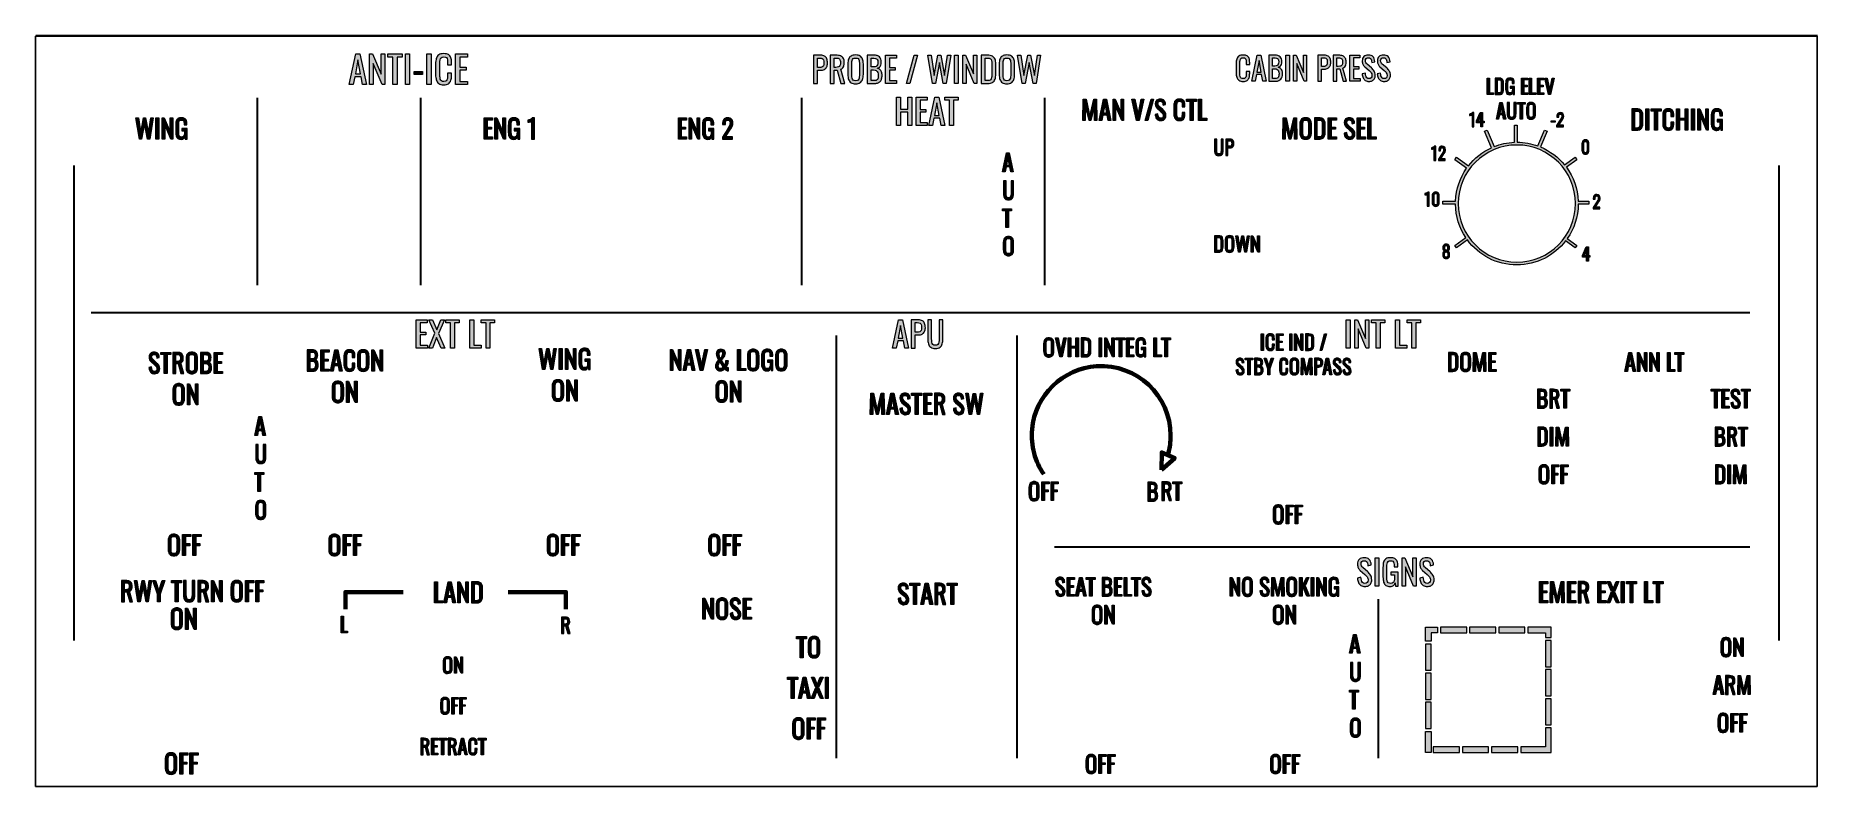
# Model space of a CAD drawing. Header units: inches. Extents: x 0 to 612, y 267 to 525.
import ezdxf

# ---------------------------------------------------------------- set-up
doc = ezdxf.new("R2010")
doc.units = ezdxf.units.IN
doc.header["$MEASUREMENT"] = 0
for name, color, linetype in [('LINES', 7, 'Continuous'), ('Luzes_Furos v34_0', 7, 'Continuous'), ('Luzes_Furos v34_Sketch13', 7, 'Continuous'), ('Luzes_Furos v34_Sketch3', 7, 'Continuous'), ('TEXT', 7, 'Continuous')]:
    doc.layers.add(name, color=color, linetype=linetype)

# ---------------------------------------------------------------- blocks, each defined once
blk = doc.blocks.new('block 11')
at = {"layer": 'Luzes_Furos v34_0', "color": 7, "lineweight": 25}
blk.add_lwpolyline([(0.12, 524.85), (611.85, 524.85)], dxfattribs=at)
blk = doc.blocks.new('block 21')
at = {"layer": 'Luzes_Furos v34_0', "color": 7, "lineweight": 25}
blk.add_lwpolyline([(0.12, 524.85), (0.12, 266.98)], dxfattribs=at)
blk = doc.blocks.new('block 25')
at = {"layer": 'Luzes_Furos v34_0', "color": 7, "lineweight": 25}
blk.add_lwpolyline([(611.85, 524.85), (611.85, 266.98)], dxfattribs=at)
blk = doc.blocks.new('block 30')
at = {"layer": 'Luzes_Furos v34_0', "color": 7, "lineweight": 25}
blk.add_lwpolyline([(611.85, 266.98), (0.12, 266.98)], dxfattribs=at)
blk = doc.blocks.new('block 82')
at = {"layer": 'Luzes_Furos v34_Sketch3', "color": 7, "lineweight": 25}
blk.add_lwpolyline([(0.12, 524.85), (611.85, 524.85)], dxfattribs=at)
blk = doc.blocks.new('block 84')
at = {"layer": 'Luzes_Furos v34_Sketch3', "color": 7, "lineweight": 25}
blk.add_lwpolyline([(0.12, 524.85), (0.12, 266.98)], dxfattribs=at)
blk = doc.blocks.new('block 89')
at = {"layer": 'Luzes_Furos v34_Sketch3', "color": 7, "lineweight": 25}
blk.add_lwpolyline([(0.12, 524.85), (0.12, 266.98)], dxfattribs=at)
blk = doc.blocks.new('block 94')
at = {"layer": 'Luzes_Furos v34_Sketch13', "color": 7, "lineweight": 25}
blk.add_lwpolyline([(611.85, 524.85), (611.85, 266.98)], dxfattribs=at)
blk = doc.blocks.new('block 99')
at = {"layer": 'Luzes_Furos v34_Sketch13', "color": 7, "lineweight": 25}
blk.add_lwpolyline([(0.15, 525.02), (611.88, 525.02)], dxfattribs=at)
blk = doc.blocks.new('block 103')
at = {"layer": 'TEXT'}
h = blk.add_hatch(color=7, dxfattribs=at)
h.dxf.hatch_style = 2
h.paths.add_polyline_path([(35.75, 489.45), (34.56, 496.74), (35.41, 496.74), (36.19, 491.5), (37.17, 496.71), (37.89, 496.71), (38.88, 491.48), (39.65, 496.74), (40.48, 496.74), (39.31, 489.45), (38.57, 489.45), (37.55, 494.85), (36.52, 489.45)])
h = blk.add_hatch(color=7, dxfattribs=at)
h.dxf.hatch_style = 2
h.paths.add_polyline_path([(41.42, 489.45), (41.42, 496.74), (42.42, 496.74), (42.42, 489.45)])
h = blk.add_hatch(color=7, dxfattribs=at)
h.dxf.hatch_style = 2
h.paths.add_polyline_path([(43.6, 489.45), (43.6, 496.74), (44.29, 496.74), (46.36, 491.9), (46.36, 496.74), (47.21, 496.74), (47.21, 489.45), (46.56, 489.45), (44.46, 494.43), (44.46, 489.45)])
h = blk.add_hatch(color=7, dxfattribs=at)
h.dxf.hatch_style = 2
edge = h.paths.add_edge_path()
edge.add_spline(control_points=[(50.09, 489.36), (49.63, 489.36), (49.27, 489.46), (48.99, 489.65), (48.72, 489.85), (48.52, 490.13), (48.4, 490.5), (48.28, 490.88), (48.22, 491.32), (48.22, 491.85), (48.22, 491.85), (48.22, 494.28), (48.22, 494.28), (48.22, 494.82), (48.27, 495.27), (48.38, 495.65), (48.49, 496.02), (48.69, 496.31), (48.98, 496.51), (49.26, 496.71), (49.66, 496.8), (50.17, 496.8), (50.62, 496.8), (50.99, 496.73), (51.27, 496.57), (51.55, 496.42), (51.75, 496.19), (51.88, 495.87), (52, 495.56), (52.07, 495.16), (52.07, 494.68), (52.07, 494.68), (52.07, 494.41), (52.07, 494.41), (52.07, 494.41), (51.11, 494.41), (51.11, 494.41), (51.11, 494.41), (51.11, 494.64), (51.11, 494.64), (51.11, 494.95), (51.09, 495.21), (51.05, 495.41), (51.01, 495.61), (50.92, 495.76), (50.79, 495.86), (50.67, 495.96), (50.46, 496.01), (50.19, 496.01), (49.89, 496.01), (49.67, 495.94), (49.53, 495.81), (49.4, 495.67), (49.31, 495.48), (49.28, 495.24), (49.25, 495.01), (49.23, 494.74), (49.23, 494.44), (49.23, 494.44), (49.23, 491.74), (49.23, 491.74), (49.23, 491.39), (49.26, 491.1), (49.31, 490.86), (49.36, 490.63), (49.46, 490.46), (49.6, 490.34), (49.75, 490.23), (49.95, 490.17), (50.21, 490.17), (50.48, 490.17), (50.68, 490.23), (50.83, 490.36), (50.97, 490.49), (51.07, 490.67), (51.12, 490.92), (51.18, 491.16), (51.2, 491.47), (51.2, 491.84), (51.2, 491.84), (51.2, 492.34), (51.2, 492.34), (51.2, 492.34), (50.28, 492.34), (50.28, 492.34), (50.28, 492.34), (50.28, 493.06), (50.28, 493.06), (50.28, 493.06), (52.12, 493.06), (52.12, 493.06), (52.12, 493.06), (52.12, 489.45), (52.12, 489.45), (52.12, 489.45), (51.48, 489.45), (51.48, 489.45), (51.48, 489.45), (51.38, 490.29), (51.38, 490.29), (51.29, 490.02), (51.14, 489.8), (50.93, 489.62), (50.73, 489.45), (50.45, 489.36), (50.09, 489.36)], knot_values=[0, 0, 0, 0, 1, 1, 1, 2, 2, 2, 3, 3, 3, 4, 4, 4, 5, 5, 5, 6, 6, 6, 7, 7, 7, 8, 8, 8, 9, 9, 9, 10, 10, 10, 11, 11, 11, 12, 12, 12, 13, 13, 13, 14, 14, 14, 15, 15, 15, 16, 16, 16, 17, 17, 17, 18, 18, 18, 19, 19, 19, 20, 20, 20, 21, 21, 21, 22, 22, 22, 23, 23, 23, 24, 24, 24, 25, 25, 25, 26, 26, 26, 27, 27, 27, 28, 28, 28, 29, 29, 29, 30, 30, 30, 31, 31, 31, 32, 32, 32, 33, 33, 33, 34, 34, 34, 35, 35, 35, 35], degree=3, periodic=0)
at = {"layer": 'TEXT', "lineweight": 0}
for points in [[(35.75, 489.45), (34.56, 496.74), (35.41, 496.74), (36.19, 491.5), (37.17, 496.71), (37.89, 496.71), (38.88, 491.48), (39.65, 496.74), (40.48, 496.74), (39.31, 489.45), (38.57, 489.45), (37.55, 494.85), (36.52, 489.45), (35.75, 489.45)], [(41.42, 489.45), (41.42, 496.74), (42.42, 496.74), (42.42, 489.45), (41.42, 489.45)], [(43.6, 489.45), (43.6, 496.74), (44.29, 496.74), (46.36, 491.9), (46.36, 496.74), (47.21, 496.74), (47.21, 489.45), (46.56, 489.45), (44.46, 494.43), (44.46, 489.45), (43.6, 489.45)]]:
    blk.add_lwpolyline(points, dxfattribs=at)
blk.add_open_spline([(50.09, 489.36), (49.63, 489.36), (49.27, 489.46), (48.99, 489.65), (48.72, 489.85), (48.52, 490.13), (48.4, 490.5), (48.28, 490.88), (48.22, 491.32), (48.22, 491.85), (48.22, 491.85), (48.22, 494.28), (48.22, 494.28), (48.22, 494.82), (48.27, 495.27), (48.38, 495.65), (48.49, 496.02), (48.69, 496.31), (48.98, 496.51), (49.26, 496.71), (49.66, 496.8), (50.17, 496.8), (50.62, 496.8), (50.99, 496.73), (51.27, 496.57), (51.55, 496.42), (51.75, 496.19), (51.88, 495.87), (52, 495.56), (52.07, 495.16), (52.07, 494.68), (52.07, 494.68), (52.07, 494.41), (52.07, 494.41), (52.07, 494.41), (51.11, 494.41), (51.11, 494.41), (51.11, 494.41), (51.11, 494.64), (51.11, 494.64), (51.11, 494.95), (51.09, 495.21), (51.05, 495.41), (51.01, 495.61), (50.92, 495.76), (50.79, 495.86), (50.67, 495.96), (50.46, 496.01), (50.19, 496.01), (49.89, 496.01), (49.67, 495.94), (49.53, 495.81), (49.4, 495.67), (49.31, 495.48), (49.28, 495.24), (49.25, 495.01), (49.23, 494.74), (49.23, 494.44), (49.23, 494.44), (49.23, 491.74), (49.23, 491.74), (49.23, 491.39), (49.26, 491.1), (49.31, 490.86), (49.36, 490.63), (49.46, 490.46), (49.6, 490.34), (49.75, 490.23), (49.95, 490.17), (50.21, 490.17), (50.48, 490.17), (50.68, 490.23), (50.83, 490.36), (50.97, 490.49), (51.07, 490.67), (51.12, 490.92), (51.18, 491.16), (51.2, 491.47), (51.2, 491.84), (51.2, 491.84), (51.2, 492.34), (51.2, 492.34), (51.2, 492.34), (50.28, 492.34), (50.28, 492.34), (50.28, 492.34), (50.28, 493.06), (50.28, 493.06), (50.28, 493.06), (52.12, 493.06), (52.12, 493.06), (52.12, 493.06), (52.12, 489.45), (52.12, 489.45), (52.12, 489.45), (51.48, 489.45), (51.48, 489.45), (51.48, 489.45), (51.38, 490.29), (51.38, 490.29), (51.29, 490.02), (51.14, 489.8), (50.93, 489.62), (50.73, 489.45), (50.45, 489.36), (50.09, 489.36)], degree=3, knots=[0, 0, 0, 0, 1, 1, 1, 2, 2, 2, 3, 3, 3, 4, 4, 4, 5, 5, 5, 6, 6, 6, 7, 7, 7, 8, 8, 8, 9, 9, 9, 10, 10, 10, 11, 11, 11, 12, 12, 12, 13, 13, 13, 14, 14, 14, 15, 15, 15, 16, 16, 16, 17, 17, 17, 18, 18, 18, 19, 19, 19, 20, 20, 20, 21, 21, 21, 22, 22, 22, 23, 23, 23, 24, 24, 24, 25, 25, 25, 26, 26, 26, 27, 27, 27, 28, 28, 28, 29, 29, 29, 30, 30, 30, 31, 31, 31, 32, 32, 32, 33, 33, 33, 34, 34, 34, 35, 35, 35, 35], dxfattribs=at)
blk = doc.blocks.new('block 104')
at = {"layer": 'TEXT'}
h = blk.add_hatch(color=7, dxfattribs=at)
h.dxf.hatch_style = 2
h.paths.add_polyline_path([(107.82, 508.21), (110.06, 518.74), (111.47, 518.74), (113.72, 508.21), (112.33, 508.21), (111.85, 510.86), (109.7, 510.86), (109.2, 508.21)])
h.paths.add_polyline_path([(109.9, 511.92), (111.65, 511.92), (110.77, 516.66)])
h = blk.add_hatch(color=7, dxfattribs=at)
h.dxf.hatch_style = 2
h.paths.add_polyline_path([(114.79, 508.21), (114.79, 518.74), (115.79, 518.74), (118.78, 511.75), (118.78, 518.74), (120, 518.74), (120, 508.21), (119.06, 508.21), (116.04, 515.4), (116.04, 508.21)])
h = blk.add_hatch(color=7, dxfattribs=at)
h.dxf.hatch_style = 2
h.paths.add_polyline_path([(122.81, 508.21), (122.81, 517.65), (121.03, 517.65), (121.03, 518.74), (126.01, 518.74), (126.01, 517.65), (124.28, 517.65), (124.28, 508.21)])
h = blk.add_hatch(color=7, dxfattribs=at)
h.dxf.hatch_style = 2
h.paths.add_polyline_path([(127.1, 508.21), (127.1, 518.74), (128.54, 518.74), (128.54, 508.21)])
h = blk.add_hatch(color=7, dxfattribs=at)
h.dxf.hatch_style = 2
h.paths.add_polyline_path([(134.49, 508.21), (134.49, 518.74), (135.94, 518.74), (135.94, 508.21)])
h = blk.add_hatch(color=7, dxfattribs=at)
h.dxf.hatch_style = 2
edge = h.paths.add_edge_path()
edge.add_spline(control_points=[(140.28, 508.09), (139.53, 508.09), (138.96, 508.25), (138.54, 508.56), (138.13, 508.87), (137.85, 509.29), (137.69, 509.82), (137.53, 510.35), (137.45, 510.94), (137.45, 511.59), (137.45, 511.59), (137.45, 515.31), (137.45, 515.31), (137.45, 516.02), (137.53, 516.64), (137.69, 517.17), (137.85, 517.7), (138.13, 518.11), (138.54, 518.4), (138.96, 518.69), (139.53, 518.83), (140.28, 518.83), (140.94, 518.83), (141.46, 518.71), (141.85, 518.47), (142.23, 518.23), (142.51, 517.88), (142.68, 517.43), (142.85, 516.98), (142.93, 516.44), (142.93, 515.8), (142.93, 515.8), (142.93, 514.97), (142.93, 514.97), (142.93, 514.97), (141.54, 514.97), (141.54, 514.97), (141.54, 514.97), (141.54, 515.71), (141.54, 515.71), (141.54, 516.1), (141.52, 516.45), (141.48, 516.75), (141.44, 517.04), (141.34, 517.28), (141.16, 517.44), (140.99, 517.61), (140.7, 517.69), (140.29, 517.69), (139.88, 517.69), (139.57, 517.6), (139.38, 517.42), (139.19, 517.24), (139.07, 516.99), (139.01, 516.67), (138.96, 516.34), (138.93, 515.96), (138.93, 515.53), (138.93, 515.53), (138.93, 511.36), (138.93, 511.36), (138.93, 510.83), (138.97, 510.41), (139.06, 510.1), (139.14, 509.8), (139.29, 509.58), (139.49, 509.45), (139.69, 509.32), (139.95, 509.25), (140.29, 509.25), (140.69, 509.25), (140.98, 509.34), (141.15, 509.52), (141.32, 509.7), (141.43, 509.94), (141.48, 510.25), (141.52, 510.56), (141.54, 510.93), (141.54, 511.34), (141.54, 511.34), (141.54, 512.12), (141.54, 512.12), (141.54, 512.12), (142.93, 512.12), (142.93, 512.12), (142.93, 512.12), (142.93, 511.34), (142.93, 511.34), (142.93, 510.7), (142.85, 510.14), (142.7, 509.65), (142.54, 509.16), (142.27, 508.78), (141.89, 508.5), (141.51, 508.23), (140.97, 508.09), (140.28, 508.09)], knot_values=[0, 0, 0, 0, 1, 1, 1, 2, 2, 2, 3, 3, 3, 4, 4, 4, 5, 5, 5, 6, 6, 6, 7, 7, 7, 8, 8, 8, 9, 9, 9, 10, 10, 10, 11, 11, 11, 12, 12, 12, 13, 13, 13, 14, 14, 14, 15, 15, 15, 16, 16, 16, 17, 17, 17, 18, 18, 18, 19, 19, 19, 20, 20, 20, 21, 21, 21, 22, 22, 22, 23, 23, 23, 24, 24, 24, 25, 25, 25, 26, 26, 26, 27, 27, 27, 28, 28, 28, 29, 29, 29, 30, 30, 30, 31, 31, 31, 32, 32, 32, 32], degree=3, periodic=0)
h = blk.add_hatch(color=7, dxfattribs=at)
h.dxf.hatch_style = 2
h.paths.add_polyline_path([(144.33, 508.21), (144.33, 518.74), (148.42, 518.74), (148.42, 517.65), (145.8, 517.65), (145.8, 514.17), (147.92, 514.17), (147.92, 513.13), (145.8, 513.13), (145.8, 509.26), (148.44, 509.26), (148.44, 508.21)])
h = blk.add_hatch(color=7, dxfattribs=at)
h.dxf.hatch_style = 2
h.paths.add_polyline_path([(130.06, 511.6), (130.06, 512.66), (132.96, 512.66), (132.96, 511.6)])
at = {"layer": 'TEXT', "lineweight": 0}
for points in [[(107.82, 508.21), (110.06, 518.74), (111.47, 518.74), (113.72, 508.21), (112.33, 508.21), (111.85, 510.86), (109.7, 510.86), (109.2, 508.21), (107.82, 508.21)], [(109.9, 511.92), (111.65, 511.92), (110.77, 516.66), (109.9, 511.92)], [(114.79, 508.21), (114.79, 518.74), (115.79, 518.74), (118.78, 511.75), (118.78, 518.74), (120, 518.74), (120, 508.21), (119.06, 508.21), (116.04, 515.4), (116.04, 508.21), (114.79, 508.21)], [(122.81, 508.21), (122.81, 517.65), (121.03, 517.65), (121.03, 518.74), (126.01, 518.74), (126.01, 517.65), (124.28, 517.65), (124.28, 508.21), (122.81, 508.21)], [(127.1, 508.21), (127.1, 518.74), (128.54, 518.74), (128.54, 508.21), (127.1, 508.21)], [(134.49, 508.21), (134.49, 518.74), (135.94, 518.74), (135.94, 508.21), (134.49, 508.21)], [(144.33, 508.21), (144.33, 518.74), (148.42, 518.74), (148.42, 517.65), (145.8, 517.65), (145.8, 514.17), (147.92, 514.17), (147.92, 513.13), (145.8, 513.13), (145.8, 509.26), (148.44, 509.26), (148.44, 508.21), (144.33, 508.21)], [(130.06, 511.6), (130.06, 512.66), (132.96, 512.66), (132.96, 511.6), (130.06, 511.6)]]:
    blk.add_lwpolyline(points, dxfattribs=at)
blk.add_open_spline([(140.28, 508.09), (139.53, 508.09), (138.96, 508.25), (138.54, 508.56), (138.13, 508.87), (137.85, 509.29), (137.69, 509.82), (137.53, 510.35), (137.45, 510.94), (137.45, 511.59), (137.45, 511.59), (137.45, 515.31), (137.45, 515.31), (137.45, 516.02), (137.53, 516.64), (137.69, 517.17), (137.85, 517.7), (138.13, 518.11), (138.54, 518.4), (138.96, 518.69), (139.53, 518.83), (140.28, 518.83), (140.94, 518.83), (141.46, 518.71), (141.85, 518.47), (142.23, 518.23), (142.51, 517.88), (142.68, 517.43), (142.85, 516.98), (142.93, 516.44), (142.93, 515.8), (142.93, 515.8), (142.93, 514.97), (142.93, 514.97), (142.93, 514.97), (141.54, 514.97), (141.54, 514.97), (141.54, 514.97), (141.54, 515.71), (141.54, 515.71), (141.54, 516.1), (141.52, 516.45), (141.48, 516.75), (141.44, 517.04), (141.34, 517.28), (141.16, 517.44), (140.99, 517.61), (140.7, 517.69), (140.29, 517.69), (139.88, 517.69), (139.57, 517.6), (139.38, 517.42), (139.19, 517.24), (139.07, 516.99), (139.01, 516.67), (138.96, 516.34), (138.93, 515.96), (138.93, 515.53), (138.93, 515.53), (138.93, 511.36), (138.93, 511.36), (138.93, 510.83), (138.97, 510.41), (139.06, 510.1), (139.14, 509.8), (139.29, 509.58), (139.49, 509.45), (139.69, 509.32), (139.95, 509.25), (140.29, 509.25), (140.69, 509.25), (140.98, 509.34), (141.15, 509.52), (141.32, 509.7), (141.43, 509.94), (141.48, 510.25), (141.52, 510.56), (141.54, 510.93), (141.54, 511.34), (141.54, 511.34), (141.54, 512.12), (141.54, 512.12), (141.54, 512.12), (142.93, 512.12), (142.93, 512.12), (142.93, 512.12), (142.93, 511.34), (142.93, 511.34), (142.93, 510.7), (142.85, 510.14), (142.7, 509.65), (142.54, 509.16), (142.27, 508.78), (141.89, 508.5), (141.51, 508.23), (140.97, 508.09), (140.28, 508.09)], degree=3, knots=[0, 0, 0, 0, 1, 1, 1, 2, 2, 2, 3, 3, 3, 4, 4, 4, 5, 5, 5, 6, 6, 6, 7, 7, 7, 8, 8, 8, 9, 9, 9, 10, 10, 10, 11, 11, 11, 12, 12, 12, 13, 13, 13, 14, 14, 14, 15, 15, 15, 16, 16, 16, 17, 17, 17, 18, 18, 18, 19, 19, 19, 20, 20, 20, 21, 21, 21, 22, 22, 22, 23, 23, 23, 24, 24, 24, 25, 25, 25, 26, 26, 26, 27, 27, 27, 28, 28, 28, 29, 29, 29, 30, 30, 30, 31, 31, 31, 32, 32, 32, 32], dxfattribs=at)
blk = doc.blocks.new('block 105')
at = {"layer": 'TEXT'}
h = blk.add_hatch(color=7, dxfattribs=at)
h.dxf.hatch_style = 2
edge = h.paths.add_edge_path()
edge.add_spline(control_points=[(40.96, 408.79), (40.54, 408.79), (40.19, 408.88), (39.91, 409.06), (39.63, 409.24), (39.42, 409.49), (39.28, 409.81), (39.14, 410.13), (39.05, 410.5), (39.03, 410.92), (39.03, 410.92), (39.93, 411.16), (39.93, 411.16), (39.95, 410.9), (39.99, 410.65), (40.05, 410.41), (40.11, 410.17), (40.22, 409.98), (40.36, 409.82), (40.5, 409.67), (40.7, 409.59), (40.96, 409.59), (41.23, 409.59), (41.43, 409.67), (41.56, 409.81), (41.7, 409.96), (41.76, 410.17), (41.76, 410.45), (41.76, 410.78), (41.69, 411.04), (41.54, 411.25), (41.39, 411.45), (41.2, 411.65), (40.97, 411.85), (40.97, 411.85), (39.75, 412.93), (39.75, 412.93), (39.51, 413.14), (39.33, 413.37), (39.22, 413.62), (39.1, 413.87), (39.05, 414.18), (39.05, 414.54), (39.05, 415.08), (39.2, 415.49), (39.5, 415.79), (39.81, 416.08), (40.23, 416.23), (40.76, 416.23), (41.04, 416.23), (41.3, 416.19), (41.52, 416.12), (41.73, 416.04), (41.92, 415.92), (42.06, 415.77), (42.21, 415.61), (42.33, 415.42), (42.42, 415.18), (42.5, 414.94), (42.56, 414.66), (42.59, 414.35), (42.59, 414.35), (41.73, 414.11), (41.73, 414.11), (41.71, 414.35), (41.67, 414.57), (41.62, 414.77), (41.57, 414.98), (41.47, 415.14), (41.34, 415.26), (41.2, 415.38), (41.01, 415.44), (40.76, 415.44), (40.5, 415.44), (40.31, 415.38), (40.17, 415.24), (40.02, 415.11), (39.95, 414.91), (39.95, 414.64), (39.95, 414.42), (39.99, 414.24), (40.07, 414.09), (40.14, 413.95), (40.26, 413.8), (40.43, 413.65), (40.43, 413.65), (41.66, 412.57), (41.66, 412.57), (41.94, 412.33), (42.18, 412.05), (42.39, 411.71), (42.6, 411.38), (42.71, 410.99), (42.71, 410.53), (42.71, 410.17), (42.63, 409.86), (42.48, 409.6), (42.33, 409.34), (42.13, 409.14), (41.87, 409), (41.61, 408.86), (41.3, 408.79), (40.96, 408.79)], knot_values=[0, 0, 0, 0, 1, 1, 1, 2, 2, 2, 3, 3, 3, 4, 4, 4, 5, 5, 5, 6, 6, 6, 7, 7, 7, 8, 8, 8, 9, 9, 9, 10, 10, 10, 11, 11, 11, 12, 12, 12, 13, 13, 13, 14, 14, 14, 15, 15, 15, 16, 16, 16, 17, 17, 17, 18, 18, 18, 19, 19, 19, 20, 20, 20, 21, 21, 21, 22, 22, 22, 23, 23, 23, 24, 24, 24, 25, 25, 25, 26, 26, 26, 27, 27, 27, 28, 28, 28, 29, 29, 29, 30, 30, 30, 31, 31, 31, 32, 32, 32, 33, 33, 33, 34, 34, 34, 34], degree=3, periodic=0)
h = blk.add_hatch(color=7, dxfattribs=at)
h.dxf.hatch_style = 2
h.paths.add_polyline_path([(44.3, 408.87), (44.3, 415.41), (43.07, 415.41), (43.07, 416.16), (46.52, 416.16), (46.52, 415.41), (45.32, 415.41), (45.32, 408.87)])
h = blk.add_hatch(color=7, dxfattribs=at)
h.dxf.hatch_style = 2
edge = h.paths.add_edge_path()
edge.add_spline(control_points=[(47.22, 408.87), (47.22, 408.87), (47.22, 416.16), (47.22, 416.16), (47.22, 416.16), (48.68, 416.16), (48.68, 416.16), (49.17, 416.16), (49.57, 416.1), (49.89, 415.97), (50.21, 415.84), (50.44, 415.63), (50.6, 415.35), (50.75, 415.06), (50.83, 414.69), (50.83, 414.23), (50.83, 413.95), (50.8, 413.69), (50.74, 413.46), (50.68, 413.23), (50.58, 413.03), (50.45, 412.88), (50.32, 412.72), (50.14, 412.6), (49.93, 412.53), (49.93, 412.53), (50.96, 408.87), (50.96, 408.87), (50.96, 408.87), (49.98, 408.87), (49.98, 408.87), (49.98, 408.87), (49.03, 412.29), (49.03, 412.29), (49.03, 412.29), (48.23, 412.29), (48.23, 412.29), (48.23, 412.29), (48.23, 408.87), (48.23, 408.87), (48.23, 408.87), (47.22, 408.87), (47.22, 408.87)], knot_values=[0, 0, 0, 0, 1, 1, 1, 2, 2, 2, 3, 3, 3, 4, 4, 4, 5, 5, 5, 6, 6, 6, 7, 7, 7, 8, 8, 8, 9, 9, 9, 10, 10, 10, 11, 11, 11, 12, 12, 12, 13, 13, 13, 14, 14, 14, 14], degree=3, periodic=0)
edge = h.paths.add_edge_path()
edge.add_spline(control_points=[(48.23, 413.02), (48.23, 413.02), (48.62, 413.02), (48.62, 413.02), (48.91, 413.02), (49.14, 413.06), (49.32, 413.13), (49.5, 413.2), (49.63, 413.33), (49.72, 413.5), (49.8, 413.67), (49.84, 413.92), (49.84, 414.23), (49.84, 414.66), (49.77, 414.96), (49.61, 415.15), (49.45, 415.34), (49.15, 415.44), (48.68, 415.44), (48.68, 415.44), (48.23, 415.44), (48.23, 415.44), (48.23, 415.44), (48.23, 413.02), (48.23, 413.02)], knot_values=[0, 0, 0, 0, 1, 1, 1, 2, 2, 2, 3, 3, 3, 4, 4, 4, 5, 5, 5, 6, 6, 6, 7, 7, 7, 8, 8, 8, 8], degree=3, periodic=0)
h = blk.add_hatch(color=7, dxfattribs=at)
h.dxf.hatch_style = 2
edge = h.paths.add_edge_path()
edge.add_spline(control_points=[(53.75, 408.79), (53.26, 408.79), (52.87, 408.89), (52.57, 409.08), (52.28, 409.27), (52.07, 409.55), (51.94, 409.9), (51.82, 410.26), (51.75, 410.68), (51.75, 411.16), (51.75, 411.16), (51.75, 413.92), (51.75, 413.92), (51.75, 414.4), (51.82, 414.82), (51.95, 415.16), (52.08, 415.51), (52.29, 415.77), (52.58, 415.95), (52.87, 416.14), (53.26, 416.23), (53.75, 416.23), (54.24, 416.23), (54.63, 416.13), (54.92, 415.95), (55.21, 415.76), (55.42, 415.5), (55.55, 415.16), (55.68, 414.81), (55.74, 414.4), (55.74, 413.92), (55.74, 413.92), (55.74, 411.15), (55.74, 411.15), (55.74, 410.68), (55.68, 410.26), (55.55, 409.91), (55.42, 409.56), (55.21, 409.28), (54.92, 409.09), (54.63, 408.89), (54.24, 408.79), (53.75, 408.79)], knot_values=[0, 0, 0, 0, 1, 1, 1, 2, 2, 2, 3, 3, 3, 4, 4, 4, 5, 5, 5, 6, 6, 6, 7, 7, 7, 8, 8, 8, 9, 9, 9, 10, 10, 10, 11, 11, 11, 12, 12, 12, 13, 13, 13, 14, 14, 14, 14], degree=3, periodic=0)
edge = h.paths.add_edge_path()
edge.add_spline(control_points=[(53.75, 409.59), (54.02, 409.59), (54.22, 409.65), (54.36, 409.76), (54.5, 409.87), (54.59, 410.03), (54.64, 410.23), (54.69, 410.43), (54.71, 410.67), (54.71, 410.94), (54.71, 410.94), (54.71, 414.13), (54.71, 414.13), (54.71, 414.4), (54.69, 414.63), (54.64, 414.83), (54.59, 415.02), (54.5, 415.17), (54.36, 415.28), (54.22, 415.38), (54.02, 415.44), (53.75, 415.44), (53.48, 415.44), (53.28, 415.38), (53.13, 415.28), (52.99, 415.17), (52.9, 415.02), (52.85, 414.83), (52.8, 414.63), (52.78, 414.4), (52.78, 414.13), (52.78, 414.13), (52.78, 410.94), (52.78, 410.94), (52.78, 410.67), (52.8, 410.43), (52.85, 410.23), (52.9, 410.03), (52.99, 409.87), (53.13, 409.76), (53.28, 409.65), (53.48, 409.59), (53.75, 409.59)], knot_values=[0, 0, 0, 0, 1, 1, 1, 2, 2, 2, 3, 3, 3, 4, 4, 4, 5, 5, 5, 6, 6, 6, 7, 7, 7, 8, 8, 8, 9, 9, 9, 10, 10, 10, 11, 11, 11, 12, 12, 12, 13, 13, 13, 14, 14, 14, 14], degree=3, periodic=0)
h = blk.add_hatch(color=7, dxfattribs=at)
h.dxf.hatch_style = 2
edge = h.paths.add_edge_path()
edge.add_spline(control_points=[(56.74, 408.87), (56.74, 408.87), (56.74, 416.16), (56.74, 416.16), (56.74, 416.16), (58.41, 416.16), (58.41, 416.16), (58.74, 416.16), (59.03, 416.13), (59.27, 416.06), (59.52, 415.98), (59.72, 415.87), (59.88, 415.72), (60.04, 415.57), (60.16, 415.38), (60.24, 415.15), (60.32, 414.92), (60.36, 414.65), (60.36, 414.34), (60.36, 414.04), (60.32, 413.78), (60.24, 413.56), (60.17, 413.34), (60.06, 413.17), (59.9, 413.04), (59.75, 412.92), (59.55, 412.83), (59.31, 412.8), (59.61, 412.73), (59.84, 412.62), (60.02, 412.46), (60.2, 412.3), (60.34, 412.1), (60.42, 411.85), (60.51, 411.6), (60.55, 411.3), (60.55, 410.95), (60.55, 410.64), (60.52, 410.36), (60.45, 410.1), (60.38, 409.84), (60.26, 409.62), (60.11, 409.44), (59.96, 409.26), (59.76, 409.12), (59.52, 409.02), (59.29, 408.92), (59.01, 408.87), (58.68, 408.87), (58.68, 408.87), (56.74, 408.87), (56.74, 408.87)], knot_values=[0, 0, 0, 0, 1, 1, 1, 2, 2, 2, 3, 3, 3, 4, 4, 4, 5, 5, 5, 6, 6, 6, 7, 7, 7, 8, 8, 8, 9, 9, 9, 10, 10, 10, 11, 11, 11, 12, 12, 12, 13, 13, 13, 14, 14, 14, 15, 15, 15, 16, 16, 16, 17, 17, 17, 17], degree=3, periodic=0)
edge = h.paths.add_edge_path()
edge.add_spline(control_points=[(57.76, 413.12), (57.76, 413.12), (58.36, 413.12), (58.36, 413.12), (58.65, 413.12), (58.87, 413.16), (59.03, 413.24), (59.2, 413.33), (59.31, 413.46), (59.38, 413.64), (59.44, 413.82), (59.48, 414.05), (59.48, 414.34), (59.48, 414.67), (59.42, 414.92), (59.32, 415.07), (59.22, 415.22), (59.06, 415.31), (58.84, 415.35), (58.63, 415.39), (58.35, 415.41), (58, 415.41), (58, 415.41), (57.76, 415.41), (57.76, 415.41), (57.76, 415.41), (57.76, 413.12), (57.76, 413.12)], knot_values=[0, 0, 0, 0, 1, 1, 1, 2, 2, 2, 3, 3, 3, 4, 4, 4, 5, 5, 5, 6, 6, 6, 7, 7, 7, 8, 8, 8, 9, 9, 9, 9], degree=3, periodic=0)
edge = h.paths.add_edge_path()
edge.add_spline(control_points=[(57.76, 409.6), (57.76, 409.6), (58.44, 409.6), (58.44, 409.6), (58.9, 409.6), (59.2, 409.71), (59.35, 409.92), (59.51, 410.14), (59.58, 410.48), (59.58, 410.95), (59.58, 411.26), (59.54, 411.52), (59.46, 411.72), (59.38, 411.93), (59.25, 412.09), (59.07, 412.19), (58.9, 412.3), (58.66, 412.35), (58.36, 412.35), (58.36, 412.35), (57.76, 412.35), (57.76, 412.35), (57.76, 412.35), (57.76, 409.6), (57.76, 409.6)], knot_values=[0, 0, 0, 0, 1, 1, 1, 2, 2, 2, 3, 3, 3, 4, 4, 4, 5, 5, 5, 6, 6, 6, 7, 7, 7, 8, 8, 8, 8], degree=3, periodic=0)
h = blk.add_hatch(color=7, dxfattribs=at)
h.dxf.hatch_style = 2
h.paths.add_polyline_path([(61.45, 408.87), (61.45, 416.16), (64.28, 416.16), (64.28, 415.41), (62.47, 415.41), (62.47, 413), (63.94, 413), (63.94, 412.28), (62.47, 412.28), (62.47, 409.6), (64.3, 409.6), (64.3, 408.87)])
h = blk.add_hatch(color=7, dxfattribs=at)
h.dxf.hatch_style = 2
edge = h.paths.add_edge_path()
edge.add_spline(control_points=[(49.24, 397.99), (48.75, 397.99), (48.36, 398.09), (48.06, 398.28), (47.77, 398.47), (47.56, 398.75), (47.43, 399.1), (47.31, 399.46), (47.24, 399.88), (47.24, 400.36), (47.24, 400.36), (47.24, 403.12), (47.24, 403.12), (47.24, 403.6), (47.31, 404.02), (47.44, 404.36), (47.57, 404.71), (47.78, 404.97), (48.07, 405.15), (48.36, 405.34), (48.75, 405.43), (49.24, 405.43), (49.73, 405.43), (50.12, 405.33), (50.41, 405.15), (50.7, 404.96), (50.91, 404.7), (51.04, 404.36), (51.17, 404.01), (51.23, 403.6), (51.23, 403.12), (51.23, 403.12), (51.23, 400.35), (51.23, 400.35), (51.23, 399.88), (51.17, 399.46), (51.04, 399.11), (50.91, 398.76), (50.7, 398.48), (50.41, 398.29), (50.12, 398.09), (49.73, 397.99), (49.24, 397.99)], knot_values=[0, 0, 0, 0, 1, 1, 1, 2, 2, 2, 3, 3, 3, 4, 4, 4, 5, 5, 5, 6, 6, 6, 7, 7, 7, 8, 8, 8, 9, 9, 9, 10, 10, 10, 11, 11, 11, 12, 12, 12, 13, 13, 13, 14, 14, 14, 14], degree=3, periodic=0)
edge = h.paths.add_edge_path()
edge.add_spline(control_points=[(49.24, 398.79), (49.51, 398.79), (49.72, 398.85), (49.85, 398.96), (49.99, 399.07), (50.09, 399.23), (50.13, 399.43), (50.18, 399.63), (50.21, 399.87), (50.21, 400.14), (50.21, 400.14), (50.21, 403.33), (50.21, 403.33), (50.21, 403.6), (50.18, 403.83), (50.13, 404.03), (50.09, 404.22), (49.99, 404.37), (49.85, 404.48), (49.72, 404.58), (49.51, 404.64), (49.24, 404.64), (48.97, 404.64), (48.77, 404.58), (48.63, 404.48), (48.48, 404.37), (48.39, 404.22), (48.34, 404.03), (48.29, 403.83), (48.27, 403.6), (48.27, 403.33), (48.27, 403.33), (48.27, 400.14), (48.27, 400.14), (48.27, 399.87), (48.29, 399.63), (48.34, 399.43), (48.39, 399.23), (48.48, 399.07), (48.63, 398.96), (48.77, 398.85), (48.97, 398.79), (49.24, 398.79)], knot_values=[0, 0, 0, 0, 1, 1, 1, 2, 2, 2, 3, 3, 3, 4, 4, 4, 5, 5, 5, 6, 6, 6, 7, 7, 7, 8, 8, 8, 9, 9, 9, 10, 10, 10, 11, 11, 11, 12, 12, 12, 13, 13, 13, 14, 14, 14, 14], degree=3, periodic=0)
h = blk.add_hatch(color=7, dxfattribs=at)
h.dxf.hatch_style = 2
h.paths.add_polyline_path([(52.23, 398.07), (52.23, 405.36), (52.92, 405.36), (54.99, 400.52), (54.99, 405.36), (55.84, 405.36), (55.84, 398.07), (55.19, 398.07), (53.09, 403.05), (53.09, 398.07)])
at = {"layer": 'TEXT', "lineweight": 0}
for points in [[(44.3, 408.87), (44.3, 415.41), (43.07, 415.41), (43.07, 416.16), (46.52, 416.16), (46.52, 415.41), (45.32, 415.41), (45.32, 408.87), (44.3, 408.87)], [(61.45, 408.87), (61.45, 416.16), (64.28, 416.16), (64.28, 415.41), (62.47, 415.41), (62.47, 413), (63.94, 413), (63.94, 412.28), (62.47, 412.28), (62.47, 409.6), (64.3, 409.6), (64.3, 408.87), (61.45, 408.87)], [(52.23, 398.07), (52.23, 405.36), (52.92, 405.36), (54.99, 400.52), (54.99, 405.36), (55.84, 405.36), (55.84, 398.07), (55.19, 398.07), (53.09, 403.05), (53.09, 398.07), (52.23, 398.07)]]:
    blk.add_lwpolyline(points, dxfattribs=at)
for points, knots in [([(40.96, 408.79), (40.54, 408.79), (40.19, 408.88), (39.91, 409.06), (39.63, 409.24), (39.42, 409.49), (39.28, 409.81), (39.14, 410.13), (39.05, 410.5), (39.03, 410.92), (39.03, 410.92), (39.93, 411.16), (39.93, 411.16), (39.95, 410.9), (39.99, 410.65), (40.05, 410.41), (40.11, 410.17), (40.22, 409.98), (40.36, 409.82), (40.5, 409.67), (40.7, 409.59), (40.96, 409.59), (41.23, 409.59), (41.43, 409.67), (41.56, 409.81), (41.7, 409.96), (41.76, 410.17), (41.76, 410.45), (41.76, 410.78), (41.69, 411.04), (41.54, 411.25), (41.39, 411.45), (41.2, 411.65), (40.97, 411.85), (40.97, 411.85), (39.75, 412.93), (39.75, 412.93), (39.51, 413.14), (39.33, 413.37), (39.22, 413.62), (39.1, 413.87), (39.05, 414.18), (39.05, 414.54), (39.05, 415.08), (39.2, 415.49), (39.5, 415.79), (39.81, 416.08), (40.23, 416.23), (40.76, 416.23), (41.04, 416.23), (41.3, 416.19), (41.52, 416.12), (41.73, 416.04), (41.92, 415.92), (42.06, 415.77), (42.21, 415.61), (42.33, 415.42), (42.42, 415.18), (42.5, 414.94), (42.56, 414.66), (42.59, 414.35), (42.59, 414.35), (41.73, 414.11), (41.73, 414.11), (41.71, 414.35), (41.67, 414.57), (41.62, 414.77), (41.57, 414.98), (41.47, 415.14), (41.34, 415.26), (41.2, 415.38), (41.01, 415.44), (40.76, 415.44), (40.5, 415.44), (40.31, 415.38), (40.17, 415.24), (40.02, 415.11), (39.95, 414.91), (39.95, 414.64), (39.95, 414.42), (39.99, 414.24), (40.07, 414.09), (40.14, 413.95), (40.26, 413.8), (40.43, 413.65), (40.43, 413.65), (41.66, 412.57), (41.66, 412.57), (41.94, 412.33), (42.18, 412.05), (42.39, 411.71), (42.6, 411.38), (42.71, 410.99), (42.71, 410.53), (42.71, 410.17), (42.63, 409.86), (42.48, 409.6), (42.33, 409.34), (42.13, 409.14), (41.87, 409), (41.61, 408.86), (41.3, 408.79), (40.96, 408.79)], [0, 0, 0, 0, 1, 1, 1, 2, 2, 2, 3, 3, 3, 4, 4, 4, 5, 5, 5, 6, 6, 6, 7, 7, 7, 8, 8, 8, 9, 9, 9, 10, 10, 10, 11, 11, 11, 12, 12, 12, 13, 13, 13, 14, 14, 14, 15, 15, 15, 16, 16, 16, 17, 17, 17, 18, 18, 18, 19, 19, 19, 20, 20, 20, 21, 21, 21, 22, 22, 22, 23, 23, 23, 24, 24, 24, 25, 25, 25, 26, 26, 26, 27, 27, 27, 28, 28, 28, 29, 29, 29, 30, 30, 30, 31, 31, 31, 32, 32, 32, 33, 33, 33, 34, 34, 34, 34]), ([(47.22, 408.87), (47.22, 408.87), (47.22, 416.16), (47.22, 416.16), (47.22, 416.16), (48.68, 416.16), (48.68, 416.16), (49.17, 416.16), (49.57, 416.1), (49.89, 415.97), (50.21, 415.84), (50.44, 415.63), (50.6, 415.35), (50.75, 415.06), (50.83, 414.69), (50.83, 414.23), (50.83, 413.95), (50.8, 413.69), (50.74, 413.46), (50.68, 413.23), (50.58, 413.03), (50.45, 412.88), (50.32, 412.72), (50.14, 412.6), (49.93, 412.53), (49.93, 412.53), (50.96, 408.87), (50.96, 408.87), (50.96, 408.87), (49.98, 408.87), (49.98, 408.87), (49.98, 408.87), (49.03, 412.29), (49.03, 412.29), (49.03, 412.29), (48.23, 412.29), (48.23, 412.29), (48.23, 412.29), (48.23, 408.87), (48.23, 408.87), (48.23, 408.87), (47.22, 408.87), (47.22, 408.87)], [0, 0, 0, 0, 1, 1, 1, 2, 2, 2, 3, 3, 3, 4, 4, 4, 5, 5, 5, 6, 6, 6, 7, 7, 7, 8, 8, 8, 9, 9, 9, 10, 10, 10, 11, 11, 11, 12, 12, 12, 13, 13, 13, 14, 14, 14, 14]), ([(53.75, 408.79), (53.26, 408.79), (52.87, 408.89), (52.57, 409.08), (52.28, 409.27), (52.07, 409.55), (51.94, 409.9), (51.82, 410.26), (51.75, 410.68), (51.75, 411.16), (51.75, 411.16), (51.75, 413.92), (51.75, 413.92), (51.75, 414.4), (51.82, 414.82), (51.95, 415.16), (52.08, 415.51), (52.29, 415.77), (52.58, 415.95), (52.87, 416.14), (53.26, 416.23), (53.75, 416.23), (54.24, 416.23), (54.63, 416.13), (54.92, 415.95), (55.21, 415.76), (55.42, 415.5), (55.55, 415.16), (55.68, 414.81), (55.74, 414.4), (55.74, 413.92), (55.74, 413.92), (55.74, 411.15), (55.74, 411.15), (55.74, 410.68), (55.68, 410.26), (55.55, 409.91), (55.42, 409.56), (55.21, 409.28), (54.92, 409.09), (54.63, 408.89), (54.24, 408.79), (53.75, 408.79)], [0, 0, 0, 0, 1, 1, 1, 2, 2, 2, 3, 3, 3, 4, 4, 4, 5, 5, 5, 6, 6, 6, 7, 7, 7, 8, 8, 8, 9, 9, 9, 10, 10, 10, 11, 11, 11, 12, 12, 12, 13, 13, 13, 14, 14, 14, 14]), ([(56.74, 408.87), (56.74, 408.87), (56.74, 416.16), (56.74, 416.16), (56.74, 416.16), (58.41, 416.16), (58.41, 416.16), (58.74, 416.16), (59.03, 416.13), (59.27, 416.06), (59.52, 415.98), (59.72, 415.87), (59.88, 415.72), (60.04, 415.57), (60.16, 415.38), (60.24, 415.15), (60.32, 414.92), (60.36, 414.65), (60.36, 414.34), (60.36, 414.04), (60.32, 413.78), (60.24, 413.56), (60.17, 413.34), (60.06, 413.17), (59.9, 413.04), (59.75, 412.92), (59.55, 412.83), (59.31, 412.8), (59.61, 412.73), (59.84, 412.62), (60.02, 412.46), (60.2, 412.3), (60.34, 412.1), (60.42, 411.85), (60.51, 411.6), (60.55, 411.3), (60.55, 410.95), (60.55, 410.64), (60.52, 410.36), (60.45, 410.1), (60.38, 409.84), (60.26, 409.62), (60.11, 409.44), (59.96, 409.26), (59.76, 409.12), (59.52, 409.02), (59.29, 408.92), (59.01, 408.87), (58.68, 408.87), (58.68, 408.87), (56.74, 408.87), (56.74, 408.87)], [0, 0, 0, 0, 1, 1, 1, 2, 2, 2, 3, 3, 3, 4, 4, 4, 5, 5, 5, 6, 6, 6, 7, 7, 7, 8, 8, 8, 9, 9, 9, 10, 10, 10, 11, 11, 11, 12, 12, 12, 13, 13, 13, 14, 14, 14, 15, 15, 15, 16, 16, 16, 17, 17, 17, 17]), ([(48.23, 413.02), (48.23, 413.02), (48.62, 413.02), (48.62, 413.02), (48.91, 413.02), (49.14, 413.06), (49.32, 413.13), (49.5, 413.2), (49.63, 413.33), (49.72, 413.5), (49.8, 413.67), (49.84, 413.92), (49.84, 414.23), (49.84, 414.66), (49.77, 414.96), (49.61, 415.15), (49.45, 415.34), (49.15, 415.44), (48.68, 415.44), (48.68, 415.44), (48.23, 415.44), (48.23, 415.44), (48.23, 415.44), (48.23, 413.02), (48.23, 413.02)], [0, 0, 0, 0, 1, 1, 1, 2, 2, 2, 3, 3, 3, 4, 4, 4, 5, 5, 5, 6, 6, 6, 7, 7, 7, 8, 8, 8, 8]), ([(53.75, 409.59), (54.02, 409.59), (54.22, 409.65), (54.36, 409.76), (54.5, 409.87), (54.59, 410.03), (54.64, 410.23), (54.69, 410.43), (54.71, 410.67), (54.71, 410.94), (54.71, 410.94), (54.71, 414.13), (54.71, 414.13), (54.71, 414.4), (54.69, 414.63), (54.64, 414.83), (54.59, 415.02), (54.5, 415.17), (54.36, 415.28), (54.22, 415.38), (54.02, 415.44), (53.75, 415.44), (53.48, 415.44), (53.28, 415.38), (53.13, 415.28), (52.99, 415.17), (52.9, 415.02), (52.85, 414.83), (52.8, 414.63), (52.78, 414.4), (52.78, 414.13), (52.78, 414.13), (52.78, 410.94), (52.78, 410.94), (52.78, 410.67), (52.8, 410.43), (52.85, 410.23), (52.9, 410.03), (52.99, 409.87), (53.13, 409.76), (53.28, 409.65), (53.48, 409.59), (53.75, 409.59)], [0, 0, 0, 0, 1, 1, 1, 2, 2, 2, 3, 3, 3, 4, 4, 4, 5, 5, 5, 6, 6, 6, 7, 7, 7, 8, 8, 8, 9, 9, 9, 10, 10, 10, 11, 11, 11, 12, 12, 12, 13, 13, 13, 14, 14, 14, 14]), ([(57.76, 413.12), (57.76, 413.12), (58.36, 413.12), (58.36, 413.12), (58.65, 413.12), (58.87, 413.16), (59.03, 413.24), (59.2, 413.33), (59.31, 413.46), (59.38, 413.64), (59.44, 413.82), (59.48, 414.05), (59.48, 414.34), (59.48, 414.67), (59.42, 414.92), (59.32, 415.07), (59.22, 415.22), (59.06, 415.31), (58.84, 415.35), (58.63, 415.39), (58.35, 415.41), (58, 415.41), (58, 415.41), (57.76, 415.41), (57.76, 415.41), (57.76, 415.41), (57.76, 413.12), (57.76, 413.12)], [0, 0, 0, 0, 1, 1, 1, 2, 2, 2, 3, 3, 3, 4, 4, 4, 5, 5, 5, 6, 6, 6, 7, 7, 7, 8, 8, 8, 9, 9, 9, 9]), ([(57.76, 409.6), (57.76, 409.6), (58.44, 409.6), (58.44, 409.6), (58.9, 409.6), (59.2, 409.71), (59.35, 409.92), (59.51, 410.14), (59.58, 410.48), (59.58, 410.95), (59.58, 411.26), (59.54, 411.52), (59.46, 411.72), (59.38, 411.93), (59.25, 412.09), (59.07, 412.19), (58.9, 412.3), (58.66, 412.35), (58.36, 412.35), (58.36, 412.35), (57.76, 412.35), (57.76, 412.35), (57.76, 412.35), (57.76, 409.6), (57.76, 409.6)], [0, 0, 0, 0, 1, 1, 1, 2, 2, 2, 3, 3, 3, 4, 4, 4, 5, 5, 5, 6, 6, 6, 7, 7, 7, 8, 8, 8, 8]), ([(49.24, 397.99), (48.75, 397.99), (48.36, 398.09), (48.06, 398.28), (47.77, 398.47), (47.56, 398.75), (47.43, 399.1), (47.31, 399.46), (47.24, 399.88), (47.24, 400.36), (47.24, 400.36), (47.24, 403.12), (47.24, 403.12), (47.24, 403.6), (47.31, 404.02), (47.44, 404.36), (47.57, 404.71), (47.78, 404.97), (48.07, 405.15), (48.36, 405.34), (48.75, 405.43), (49.24, 405.43), (49.73, 405.43), (50.12, 405.33), (50.41, 405.15), (50.7, 404.96), (50.91, 404.7), (51.04, 404.36), (51.17, 404.01), (51.23, 403.6), (51.23, 403.12), (51.23, 403.12), (51.23, 400.35), (51.23, 400.35), (51.23, 399.88), (51.17, 399.46), (51.04, 399.11), (50.91, 398.76), (50.7, 398.48), (50.41, 398.29), (50.12, 398.09), (49.73, 397.99), (49.24, 397.99)], [0, 0, 0, 0, 1, 1, 1, 2, 2, 2, 3, 3, 3, 4, 4, 4, 5, 5, 5, 6, 6, 6, 7, 7, 7, 8, 8, 8, 9, 9, 9, 10, 10, 10, 11, 11, 11, 12, 12, 12, 13, 13, 13, 14, 14, 14, 14]), ([(49.24, 398.79), (49.51, 398.79), (49.72, 398.85), (49.85, 398.96), (49.99, 399.07), (50.09, 399.23), (50.13, 399.43), (50.18, 399.63), (50.21, 399.87), (50.21, 400.14), (50.21, 400.14), (50.21, 403.33), (50.21, 403.33), (50.21, 403.6), (50.18, 403.83), (50.13, 404.03), (50.09, 404.22), (49.99, 404.37), (49.85, 404.48), (49.72, 404.58), (49.51, 404.64), (49.24, 404.64), (48.97, 404.64), (48.77, 404.58), (48.63, 404.48), (48.48, 404.37), (48.39, 404.22), (48.34, 404.03), (48.29, 403.83), (48.27, 403.6), (48.27, 403.33), (48.27, 403.33), (48.27, 400.14), (48.27, 400.14), (48.27, 399.87), (48.29, 399.63), (48.34, 399.43), (48.39, 399.23), (48.48, 399.07), (48.63, 398.96), (48.77, 398.85), (48.97, 398.79), (49.24, 398.79)], [0, 0, 0, 0, 1, 1, 1, 2, 2, 2, 3, 3, 3, 4, 4, 4, 5, 5, 5, 6, 6, 6, 7, 7, 7, 8, 8, 8, 9, 9, 9, 10, 10, 10, 11, 11, 11, 12, 12, 12, 13, 13, 13, 14, 14, 14, 14])]:
    blk.add_open_spline(points, degree=3, knots=knots, dxfattribs=at)
blk = doc.blocks.new('block 106')
at = {"layer": 'TEXT'}
h = blk.add_hatch(color=7, dxfattribs=at)
h.dxf.hatch_style = 2
edge = h.paths.add_edge_path()
edge.add_spline(control_points=[(47.61, 346.22), (47.12, 346.22), (46.72, 346.31), (46.43, 346.5), (46.13, 346.7), (45.92, 346.97), (45.8, 347.33), (45.67, 347.68), (45.61, 348.1), (45.61, 348.58), (45.61, 348.58), (45.61, 351.35), (45.61, 351.35), (45.61, 351.83), (45.67, 352.24), (45.8, 352.58), (45.93, 352.93), (46.14, 353.19), (46.43, 353.38), (46.72, 353.56), (47.12, 353.65), (47.61, 353.65), (48.1, 353.65), (48.49, 353.56), (48.78, 353.37), (49.07, 353.19), (49.27, 352.92), (49.4, 352.58), (49.53, 352.24), (49.6, 351.83), (49.6, 351.35), (49.6, 351.35), (49.6, 348.57), (49.6, 348.57), (49.6, 348.1), (49.53, 347.69), (49.4, 347.33), (49.27, 346.98), (49.07, 346.7), (48.78, 346.51), (48.49, 346.31), (48.1, 346.22), (47.61, 346.22)], knot_values=[0, 0, 0, 0, 1, 1, 1, 2, 2, 2, 3, 3, 3, 4, 4, 4, 5, 5, 5, 6, 6, 6, 7, 7, 7, 8, 8, 8, 9, 9, 9, 10, 10, 10, 11, 11, 11, 12, 12, 12, 13, 13, 13, 14, 14, 14, 14], degree=3, periodic=0)
edge = h.paths.add_edge_path()
edge.add_spline(control_points=[(47.61, 347.02), (47.88, 347.02), (48.08, 347.07), (48.22, 347.18), (48.36, 347.29), (48.45, 347.45), (48.5, 347.65), (48.55, 347.85), (48.57, 348.09), (48.57, 348.36), (48.57, 348.36), (48.57, 351.55), (48.57, 351.55), (48.57, 351.82), (48.55, 352.06), (48.5, 352.25), (48.45, 352.45), (48.36, 352.6), (48.22, 352.7), (48.08, 352.81), (47.88, 352.86), (47.61, 352.86), (47.34, 352.86), (47.13, 352.81), (46.99, 352.7), (46.85, 352.6), (46.76, 352.45), (46.71, 352.25), (46.66, 352.06), (46.64, 351.82), (46.64, 351.55), (46.64, 351.55), (46.64, 348.36), (46.64, 348.36), (46.64, 348.09), (46.66, 347.85), (46.71, 347.65), (46.76, 347.45), (46.85, 347.29), (46.99, 347.18), (47.13, 347.07), (47.34, 347.02), (47.61, 347.02)], knot_values=[0, 0, 0, 0, 1, 1, 1, 2, 2, 2, 3, 3, 3, 4, 4, 4, 5, 5, 5, 6, 6, 6, 7, 7, 7, 8, 8, 8, 9, 9, 9, 10, 10, 10, 11, 11, 11, 12, 12, 12, 13, 13, 13, 14, 14, 14, 14], degree=3, periodic=0)
h = blk.add_hatch(color=7, dxfattribs=at)
h.dxf.hatch_style = 2
h.paths.add_polyline_path([(50.6, 346.3), (50.6, 353.59), (53.41, 353.59), (53.41, 352.86), (51.61, 352.86), (51.61, 350.43), (53.01, 350.43), (53.01, 349.71), (51.61, 349.71), (51.61, 346.3)])
h = blk.add_hatch(color=7, dxfattribs=at)
h.dxf.hatch_style = 2
h.paths.add_polyline_path([(54.11, 346.3), (54.11, 353.59), (56.93, 353.59), (56.93, 352.86), (55.13, 352.86), (55.13, 350.43), (56.53, 350.43), (56.53, 349.71), (55.13, 349.71), (55.13, 346.3)])
at = {"layer": 'TEXT', "lineweight": 0}
for points in [[(50.6, 346.3), (50.6, 353.59), (53.41, 353.59), (53.41, 352.86), (51.61, 352.86), (51.61, 350.43), (53.01, 350.43), (53.01, 349.71), (51.61, 349.71), (51.61, 346.3), (50.6, 346.3)], [(54.11, 346.3), (54.11, 353.59), (56.93, 353.59), (56.93, 352.86), (55.13, 352.86), (55.13, 350.43), (56.53, 350.43), (56.53, 349.71), (55.13, 349.71), (55.13, 346.3), (54.11, 346.3)]]:
    blk.add_lwpolyline(points, dxfattribs=at)
for points in [[(47.61, 346.22), (47.12, 346.22), (46.72, 346.31), (46.43, 346.5), (46.13, 346.7), (45.92, 346.97), (45.8, 347.33), (45.67, 347.68), (45.61, 348.1), (45.61, 348.58), (45.61, 348.58), (45.61, 351.35), (45.61, 351.35), (45.61, 351.83), (45.67, 352.24), (45.8, 352.58), (45.93, 352.93), (46.14, 353.19), (46.43, 353.38), (46.72, 353.56), (47.12, 353.65), (47.61, 353.65), (48.1, 353.65), (48.49, 353.56), (48.78, 353.37), (49.07, 353.19), (49.27, 352.92), (49.4, 352.58), (49.53, 352.24), (49.6, 351.83), (49.6, 351.35), (49.6, 351.35), (49.6, 348.57), (49.6, 348.57), (49.6, 348.1), (49.53, 347.69), (49.4, 347.33), (49.27, 346.98), (49.07, 346.7), (48.78, 346.51), (48.49, 346.31), (48.1, 346.22), (47.61, 346.22)], [(47.61, 347.02), (47.88, 347.02), (48.08, 347.07), (48.22, 347.18), (48.36, 347.29), (48.45, 347.45), (48.5, 347.65), (48.55, 347.85), (48.57, 348.09), (48.57, 348.36), (48.57, 348.36), (48.57, 351.55), (48.57, 351.55), (48.57, 351.82), (48.55, 352.06), (48.5, 352.25), (48.45, 352.45), (48.36, 352.6), (48.22, 352.7), (48.08, 352.81), (47.88, 352.86), (47.61, 352.86), (47.34, 352.86), (47.13, 352.81), (46.99, 352.7), (46.85, 352.6), (46.76, 352.45), (46.71, 352.25), (46.66, 352.06), (46.64, 351.82), (46.64, 351.55), (46.64, 351.55), (46.64, 348.36), (46.64, 348.36), (46.64, 348.09), (46.66, 347.85), (46.71, 347.65), (46.76, 347.45), (46.85, 347.29), (46.99, 347.18), (47.13, 347.07), (47.34, 347.02), (47.61, 347.02)]]:
    blk.add_open_spline(points, degree=3, knots=[0, 0, 0, 0, 1, 1, 1, 2, 2, 2, 3, 3, 3, 4, 4, 4, 5, 5, 5, 6, 6, 6, 7, 7, 7, 8, 8, 8, 9, 9, 9, 10, 10, 10, 11, 11, 11, 12, 12, 12, 13, 13, 13, 14, 14, 14, 14], dxfattribs=at)
blk = doc.blocks.new('block 107')
at = {"layer": 'TEXT'}
h = blk.add_hatch(color=7, dxfattribs=at)
h.dxf.hatch_style = 2
edge = h.paths.add_edge_path()
edge.add_spline(control_points=[(48.61, 320.88), (48.12, 320.88), (47.72, 320.98), (47.43, 321.17), (47.13, 321.36), (46.92, 321.64), (46.8, 321.99), (46.67, 322.35), (46.61, 322.77), (46.61, 323.25), (46.61, 323.25), (46.61, 326.01), (46.61, 326.01), (46.61, 326.49), (46.67, 326.91), (46.8, 327.25), (46.93, 327.6), (47.14, 327.86), (47.43, 328.04), (47.72, 328.23), (48.12, 328.32), (48.61, 328.32), (49.1, 328.32), (49.49, 328.22), (49.78, 328.04), (50.07, 327.85), (50.27, 327.59), (50.4, 327.25), (50.53, 326.9), (50.6, 326.49), (50.6, 326.01), (50.6, 326.01), (50.6, 323.24), (50.6, 323.24), (50.6, 322.77), (50.53, 322.35), (50.4, 322), (50.27, 321.64), (50.07, 321.37), (49.78, 321.18), (49.49, 320.98), (49.1, 320.88), (48.61, 320.88)], knot_values=[0, 0, 0, 0, 1, 1, 1, 2, 2, 2, 3, 3, 3, 4, 4, 4, 5, 5, 5, 6, 6, 6, 7, 7, 7, 8, 8, 8, 9, 9, 9, 10, 10, 10, 11, 11, 11, 12, 12, 12, 13, 13, 13, 14, 14, 14, 14], degree=3, periodic=0)
edge = h.paths.add_edge_path()
edge.add_spline(control_points=[(48.61, 321.68), (48.88, 321.68), (49.08, 321.74), (49.22, 321.85), (49.36, 321.96), (49.45, 322.12), (49.5, 322.32), (49.55, 322.52), (49.57, 322.75), (49.57, 323.03), (49.57, 323.03), (49.57, 326.22), (49.57, 326.22), (49.57, 326.49), (49.55, 326.72), (49.5, 326.92), (49.45, 327.11), (49.36, 327.26), (49.22, 327.37), (49.08, 327.47), (48.88, 327.53), (48.61, 327.53), (48.34, 327.53), (48.13, 327.47), (47.99, 327.37), (47.85, 327.26), (47.76, 327.11), (47.71, 326.92), (47.66, 326.72), (47.64, 326.49), (47.64, 326.22), (47.64, 326.22), (47.64, 323.03), (47.64, 323.03), (47.64, 322.75), (47.66, 322.52), (47.71, 322.32), (47.76, 322.12), (47.85, 321.96), (47.99, 321.85), (48.13, 321.74), (48.34, 321.68), (48.61, 321.68)], knot_values=[0, 0, 0, 0, 1, 1, 1, 2, 2, 2, 3, 3, 3, 4, 4, 4, 5, 5, 5, 6, 6, 6, 7, 7, 7, 8, 8, 8, 9, 9, 9, 10, 10, 10, 11, 11, 11, 12, 12, 12, 13, 13, 13, 14, 14, 14, 14], degree=3, periodic=0)
h = blk.add_hatch(color=7, dxfattribs=at)
h.dxf.hatch_style = 2
h.paths.add_polyline_path([(51.6, 320.96), (51.6, 328.25), (52.29, 328.25), (54.36, 323.41), (54.36, 328.25), (55.2, 328.25), (55.2, 320.96), (54.56, 320.96), (52.46, 325.94), (52.46, 320.96)])
at = {"layer": 'TEXT', "lineweight": 0}
blk.add_lwpolyline([(51.6, 320.96), (51.6, 328.25), (52.29, 328.25), (54.36, 323.41), (54.36, 328.25), (55.2, 328.25), (55.2, 320.96), (54.56, 320.96), (52.46, 325.94), (52.46, 320.96), (51.6, 320.96)], dxfattribs=at)
for points in [[(48.61, 320.88), (48.12, 320.88), (47.72, 320.98), (47.43, 321.17), (47.13, 321.36), (46.92, 321.64), (46.8, 321.99), (46.67, 322.35), (46.61, 322.77), (46.61, 323.25), (46.61, 323.25), (46.61, 326.01), (46.61, 326.01), (46.61, 326.49), (46.67, 326.91), (46.8, 327.25), (46.93, 327.6), (47.14, 327.86), (47.43, 328.04), (47.72, 328.23), (48.12, 328.32), (48.61, 328.32), (49.1, 328.32), (49.49, 328.22), (49.78, 328.04), (50.07, 327.85), (50.27, 327.59), (50.4, 327.25), (50.53, 326.9), (50.6, 326.49), (50.6, 326.01), (50.6, 326.01), (50.6, 323.24), (50.6, 323.24), (50.6, 322.77), (50.53, 322.35), (50.4, 322), (50.27, 321.64), (50.07, 321.37), (49.78, 321.18), (49.49, 320.98), (49.1, 320.88), (48.61, 320.88)], [(48.61, 321.68), (48.88, 321.68), (49.08, 321.74), (49.22, 321.85), (49.36, 321.96), (49.45, 322.12), (49.5, 322.32), (49.55, 322.52), (49.57, 322.75), (49.57, 323.03), (49.57, 323.03), (49.57, 326.22), (49.57, 326.22), (49.57, 326.49), (49.55, 326.72), (49.5, 326.92), (49.45, 327.11), (49.36, 327.26), (49.22, 327.37), (49.08, 327.47), (48.88, 327.53), (48.61, 327.53), (48.34, 327.53), (48.13, 327.47), (47.99, 327.37), (47.85, 327.26), (47.76, 327.11), (47.71, 326.92), (47.66, 326.72), (47.64, 326.49), (47.64, 326.22), (47.64, 326.22), (47.64, 323.03), (47.64, 323.03), (47.64, 322.75), (47.66, 322.52), (47.71, 322.32), (47.76, 322.12), (47.85, 321.96), (47.99, 321.85), (48.13, 321.74), (48.34, 321.68), (48.61, 321.68)]]:
    blk.add_open_spline(points, degree=3, knots=[0, 0, 0, 0, 1, 1, 1, 2, 2, 2, 3, 3, 3, 4, 4, 4, 5, 5, 5, 6, 6, 6, 7, 7, 7, 8, 8, 8, 9, 9, 9, 10, 10, 10, 11, 11, 11, 12, 12, 12, 13, 13, 13, 14, 14, 14, 14], dxfattribs=at)
blk = doc.blocks.new('block 108')
at = {"layer": 'TEXT'}
h = blk.add_hatch(color=7, dxfattribs=at)
h.dxf.hatch_style = 2
edge = h.paths.add_edge_path()
edge.add_spline(control_points=[(93.34, 409.71), (93.34, 409.71), (93.34, 417), (93.34, 417), (93.34, 417), (95.01, 417), (95.01, 417), (95.34, 417), (95.63, 416.96), (95.87, 416.89), (96.11, 416.82), (96.32, 416.7), (96.48, 416.55), (96.64, 416.4), (96.76, 416.21), (96.84, 415.98), (96.92, 415.75), (96.96, 415.48), (96.96, 415.17), (96.96, 414.87), (96.92, 414.61), (96.84, 414.39), (96.77, 414.17), (96.65, 414), (96.5, 413.87), (96.35, 413.75), (96.15, 413.67), (95.91, 413.63), (96.21, 413.56), (96.44, 413.45), (96.62, 413.29), (96.8, 413.13), (96.94, 412.93), (97.02, 412.68), (97.11, 412.43), (97.15, 412.13), (97.15, 411.78), (97.15, 411.47), (97.12, 411.19), (97.04, 410.93), (96.97, 410.67), (96.86, 410.45), (96.71, 410.27), (96.55, 410.09), (96.36, 409.95), (96.12, 409.85), (95.89, 409.75), (95.6, 409.71), (95.28, 409.71), (95.28, 409.71), (93.34, 409.71), (93.34, 409.71)], knot_values=[0, 0, 0, 0, 1, 1, 1, 2, 2, 2, 3, 3, 3, 4, 4, 4, 5, 5, 5, 6, 6, 6, 7, 7, 7, 8, 8, 8, 9, 9, 9, 10, 10, 10, 11, 11, 11, 12, 12, 12, 13, 13, 13, 14, 14, 14, 15, 15, 15, 16, 16, 16, 17, 17, 17, 17], degree=3, periodic=0)
edge = h.paths.add_edge_path()
edge.add_spline(control_points=[(94.35, 413.95), (94.35, 413.95), (94.96, 413.95), (94.96, 413.95), (95.25, 413.95), (95.47, 413.99), (95.63, 414.08), (95.79, 414.16), (95.91, 414.29), (95.97, 414.47), (96.04, 414.65), (96.07, 414.88), (96.07, 415.17), (96.07, 415.5), (96.02, 415.75), (95.92, 415.9), (95.82, 416.05), (95.66, 416.14), (95.44, 416.18), (95.23, 416.22), (94.94, 416.24), (94.6, 416.24), (94.6, 416.24), (94.35, 416.24), (94.35, 416.24), (94.35, 416.24), (94.35, 413.95), (94.35, 413.95)], knot_values=[0, 0, 0, 0, 1, 1, 1, 2, 2, 2, 3, 3, 3, 4, 4, 4, 5, 5, 5, 6, 6, 6, 7, 7, 7, 8, 8, 8, 9, 9, 9, 9], degree=3, periodic=0)
edge = h.paths.add_edge_path()
edge.add_spline(control_points=[(94.35, 410.43), (94.35, 410.43), (95.04, 410.43), (95.04, 410.43), (95.49, 410.43), (95.8, 410.54), (95.95, 410.75), (96.1, 410.97), (96.18, 411.31), (96.18, 411.78), (96.18, 412.09), (96.14, 412.35), (96.06, 412.55), (95.98, 412.76), (95.85, 412.92), (95.67, 413.02), (95.5, 413.13), (95.26, 413.18), (94.96, 413.18), (94.96, 413.18), (94.35, 413.18), (94.35, 413.18), (94.35, 413.18), (94.35, 410.43), (94.35, 410.43)], knot_values=[0, 0, 0, 0, 1, 1, 1, 2, 2, 2, 3, 3, 3, 4, 4, 4, 5, 5, 5, 6, 6, 6, 7, 7, 7, 8, 8, 8, 8], degree=3, periodic=0)
h = blk.add_hatch(color=7, dxfattribs=at)
h.dxf.hatch_style = 2
h.paths.add_polyline_path([(98.05, 409.71), (98.05, 417), (100.88, 417), (100.88, 416.24), (99.07, 416.24), (99.07, 413.83), (100.54, 413.83), (100.54, 413.11), (99.07, 413.11), (99.07, 410.43), (100.9, 410.43), (100.9, 409.71)])
h = blk.add_hatch(color=7, dxfattribs=at)
h.dxf.hatch_style = 2
h.paths.add_polyline_path([(101.32, 409.71), (102.87, 417), (103.85, 417), (105.41, 409.71), (104.44, 409.71), (104.11, 411.54), (102.62, 411.54), (102.27, 409.71)])
h.paths.add_polyline_path([(102.76, 412.27), (103.98, 412.27), (103.36, 415.56)])
h = blk.add_hatch(color=7, dxfattribs=at)
h.dxf.hatch_style = 2
edge = h.paths.add_edge_path()
edge.add_spline(control_points=[(107.93, 409.62), (107.42, 409.62), (107.02, 409.73), (106.73, 409.95), (106.45, 410.16), (106.25, 410.46), (106.14, 410.82), (106.03, 411.19), (105.97, 411.6), (105.97, 412.05), (105.97, 412.05), (105.97, 414.62), (105.97, 414.62), (105.97, 415.11), (106.03, 415.54), (106.14, 415.91), (106.25, 416.27), (106.45, 416.56), (106.73, 416.76), (107.02, 416.96), (107.42, 417.06), (107.93, 417.06), (108.39, 417.06), (108.75, 416.97), (109.02, 416.81), (109.29, 416.64), (109.48, 416.4), (109.6, 416.09), (109.71, 415.77), (109.77, 415.4), (109.77, 414.96), (109.77, 414.96), (109.77, 414.39), (109.77, 414.39), (109.77, 414.39), (108.81, 414.39), (108.81, 414.39), (108.81, 414.39), (108.81, 414.9), (108.81, 414.9), (108.81, 415.17), (108.79, 415.41), (108.77, 415.61), (108.74, 415.82), (108.67, 415.98), (108.55, 416.1), (108.43, 416.21), (108.23, 416.27), (107.94, 416.27), (107.66, 416.27), (107.45, 416.21), (107.31, 416.08), (107.18, 415.96), (107.1, 415.79), (107.06, 415.56), (107.02, 415.33), (107, 415.07), (107, 414.77), (107, 414.77), (107, 411.88), (107, 411.88), (107, 411.52), (107.03, 411.23), (107.09, 411.02), (107.15, 410.8), (107.25, 410.65), (107.39, 410.56), (107.52, 410.47), (107.71, 410.43), (107.94, 410.43), (108.22, 410.43), (108.42, 410.49), (108.54, 410.61), (108.66, 410.73), (108.73, 410.9), (108.76, 411.12), (108.79, 411.33), (108.81, 411.59), (108.81, 411.87), (108.81, 411.87), (108.81, 412.41), (108.81, 412.41), (108.81, 412.41), (109.77, 412.41), (109.77, 412.41), (109.77, 412.41), (109.77, 411.87), (109.77, 411.87), (109.77, 411.43), (109.72, 411.04), (109.61, 410.7), (109.5, 410.36), (109.31, 410.1), (109.05, 409.91), (108.79, 409.72), (108.41, 409.62), (107.93, 409.62)], knot_values=[0, 0, 0, 0, 1, 1, 1, 2, 2, 2, 3, 3, 3, 4, 4, 4, 5, 5, 5, 6, 6, 6, 7, 7, 7, 8, 8, 8, 9, 9, 9, 10, 10, 10, 11, 11, 11, 12, 12, 12, 13, 13, 13, 14, 14, 14, 15, 15, 15, 16, 16, 16, 17, 17, 17, 18, 18, 18, 19, 19, 19, 20, 20, 20, 21, 21, 21, 22, 22, 22, 23, 23, 23, 24, 24, 24, 25, 25, 25, 26, 26, 26, 27, 27, 27, 28, 28, 28, 29, 29, 29, 30, 30, 30, 31, 31, 31, 32, 32, 32, 32], degree=3, periodic=0)
h = blk.add_hatch(color=7, dxfattribs=at)
h.dxf.hatch_style = 2
edge = h.paths.add_edge_path()
edge.add_spline(control_points=[(112.61, 409.62), (112.11, 409.62), (111.72, 409.72), (111.43, 409.91), (111.13, 410.1), (110.92, 410.38), (110.8, 410.74), (110.67, 411.09), (110.61, 411.51), (110.61, 411.99), (110.61, 411.99), (110.61, 414.75), (110.61, 414.75), (110.61, 415.23), (110.67, 415.65), (110.8, 415.99), (110.93, 416.34), (111.14, 416.6), (111.43, 416.78), (111.72, 416.97), (112.11, 417.06), (112.61, 417.06), (113.1, 417.06), (113.49, 416.97), (113.78, 416.78), (114.06, 416.59), (114.27, 416.33), (114.4, 415.99), (114.53, 415.65), (114.59, 415.23), (114.59, 414.75), (114.59, 414.75), (114.59, 411.98), (114.59, 411.98), (114.59, 411.51), (114.53, 411.09), (114.4, 410.74), (114.27, 410.39), (114.06, 410.11), (113.78, 409.92), (113.49, 409.72), (113.1, 409.62), (112.61, 409.62)], knot_values=[0, 0, 0, 0, 1, 1, 1, 2, 2, 2, 3, 3, 3, 4, 4, 4, 5, 5, 5, 6, 6, 6, 7, 7, 7, 8, 8, 8, 9, 9, 9, 10, 10, 10, 11, 11, 11, 12, 12, 12, 13, 13, 13, 14, 14, 14, 14], degree=3, periodic=0)
edge = h.paths.add_edge_path()
edge.add_spline(control_points=[(112.61, 410.43), (112.88, 410.43), (113.08, 410.48), (113.22, 410.59), (113.36, 410.7), (113.45, 410.86), (113.5, 411.06), (113.54, 411.26), (113.57, 411.5), (113.57, 411.77), (113.57, 411.77), (113.57, 414.96), (113.57, 414.96), (113.57, 415.23), (113.54, 415.46), (113.5, 415.66), (113.45, 415.85), (113.36, 416), (113.22, 416.11), (113.08, 416.21), (112.88, 416.27), (112.61, 416.27), (112.34, 416.27), (112.13, 416.21), (111.99, 416.11), (111.85, 416), (111.75, 415.85), (111.71, 415.66), (111.66, 415.46), (111.63, 415.23), (111.63, 414.96), (111.63, 414.96), (111.63, 411.77), (111.63, 411.77), (111.63, 411.5), (111.66, 411.26), (111.71, 411.06), (111.75, 410.86), (111.85, 410.7), (111.99, 410.59), (112.13, 410.48), (112.34, 410.43), (112.61, 410.43)], knot_values=[0, 0, 0, 0, 1, 1, 1, 2, 2, 2, 3, 3, 3, 4, 4, 4, 5, 5, 5, 6, 6, 6, 7, 7, 7, 8, 8, 8, 9, 9, 9, 10, 10, 10, 11, 11, 11, 12, 12, 12, 13, 13, 13, 14, 14, 14, 14], degree=3, periodic=0)
h = blk.add_hatch(color=7, dxfattribs=at)
h.dxf.hatch_style = 2
h.paths.add_polyline_path([(115.59, 409.71), (115.59, 417), (116.29, 417), (118.36, 412.15), (118.36, 417), (119.2, 417), (119.2, 409.71), (118.55, 409.71), (116.46, 414.68), (116.46, 409.71)])
h = blk.add_hatch(color=7, dxfattribs=at)
h.dxf.hatch_style = 2
edge = h.paths.add_edge_path()
edge.add_spline(control_points=[(103.9, 398.82), (103.41, 398.82), (103.02, 398.92), (102.72, 399.11), (102.43, 399.3), (102.22, 399.58), (102.09, 399.94), (101.97, 400.29), (101.91, 400.71), (101.91, 401.19), (101.91, 401.19), (101.91, 403.95), (101.91, 403.95), (101.91, 404.43), (101.97, 404.85), (102.1, 405.19), (102.23, 405.54), (102.44, 405.8), (102.73, 405.98), (103.02, 406.17), (103.41, 406.26), (103.9, 406.26), (104.4, 406.26), (104.79, 406.17), (105.07, 405.98), (105.36, 405.79), (105.57, 405.53), (105.7, 405.19), (105.83, 404.85), (105.89, 404.43), (105.89, 403.95), (105.89, 403.95), (105.89, 401.18), (105.89, 401.18), (105.89, 400.71), (105.83, 400.29), (105.7, 399.94), (105.57, 399.59), (105.36, 399.31), (105.07, 399.12), (104.79, 398.92), (104.4, 398.82), (103.9, 398.82)], knot_values=[0, 0, 0, 0, 1, 1, 1, 2, 2, 2, 3, 3, 3, 4, 4, 4, 5, 5, 5, 6, 6, 6, 7, 7, 7, 8, 8, 8, 9, 9, 9, 10, 10, 10, 11, 11, 11, 12, 12, 12, 13, 13, 13, 14, 14, 14, 14], degree=3, periodic=0)
edge = h.paths.add_edge_path()
edge.add_spline(control_points=[(103.9, 399.63), (104.17, 399.63), (104.38, 399.68), (104.52, 399.79), (104.65, 399.9), (104.75, 400.06), (104.79, 400.26), (104.84, 400.46), (104.87, 400.7), (104.87, 400.97), (104.87, 400.97), (104.87, 404.16), (104.87, 404.16), (104.87, 404.43), (104.84, 404.66), (104.79, 404.86), (104.75, 405.05), (104.65, 405.2), (104.52, 405.31), (104.38, 405.41), (104.17, 405.47), (103.9, 405.47), (103.63, 405.47), (103.43, 405.41), (103.29, 405.31), (103.15, 405.2), (103.05, 405.05), (103, 404.86), (102.96, 404.66), (102.93, 404.43), (102.93, 404.16), (102.93, 404.16), (102.93, 400.97), (102.93, 400.97), (102.93, 400.7), (102.96, 400.46), (103, 400.26), (103.05, 400.06), (103.15, 399.9), (103.29, 399.79), (103.43, 399.68), (103.63, 399.63), (103.9, 399.63)], knot_values=[0, 0, 0, 0, 1, 1, 1, 2, 2, 2, 3, 3, 3, 4, 4, 4, 5, 5, 5, 6, 6, 6, 7, 7, 7, 8, 8, 8, 9, 9, 9, 10, 10, 10, 11, 11, 11, 12, 12, 12, 13, 13, 13, 14, 14, 14, 14], degree=3, periodic=0)
h = blk.add_hatch(color=7, dxfattribs=at)
h.dxf.hatch_style = 2
h.paths.add_polyline_path([(106.89, 398.91), (106.89, 406.2), (107.58, 406.2), (109.65, 401.35), (109.65, 406.2), (110.5, 406.2), (110.5, 398.91), (109.85, 398.91), (107.76, 403.88), (107.76, 398.91)])
at = {"layer": 'TEXT', "lineweight": 0}
for points in [[(98.05, 409.71), (98.05, 417), (100.88, 417), (100.88, 416.24), (99.07, 416.24), (99.07, 413.83), (100.54, 413.83), (100.54, 413.11), (99.07, 413.11), (99.07, 410.43), (100.9, 410.43), (100.9, 409.71), (98.05, 409.71)], [(101.32, 409.71), (102.87, 417), (103.85, 417), (105.41, 409.71), (104.44, 409.71), (104.11, 411.54), (102.62, 411.54), (102.27, 409.71), (101.32, 409.71)], [(115.59, 409.71), (115.59, 417), (116.29, 417), (118.36, 412.15), (118.36, 417), (119.2, 417), (119.2, 409.71), (118.55, 409.71), (116.46, 414.68), (116.46, 409.71), (115.59, 409.71)], [(102.76, 412.27), (103.98, 412.27), (103.36, 415.56), (102.76, 412.27)], [(106.89, 398.91), (106.89, 406.2), (107.58, 406.2), (109.65, 401.35), (109.65, 406.2), (110.5, 406.2), (110.5, 398.91), (109.85, 398.91), (107.76, 403.88), (107.76, 398.91), (106.89, 398.91)]]:
    blk.add_lwpolyline(points, dxfattribs=at)
for points, knots in [([(93.34, 409.71), (93.34, 409.71), (93.34, 417), (93.34, 417), (93.34, 417), (95.01, 417), (95.01, 417), (95.34, 417), (95.63, 416.96), (95.87, 416.89), (96.11, 416.82), (96.32, 416.7), (96.48, 416.55), (96.64, 416.4), (96.76, 416.21), (96.84, 415.98), (96.92, 415.75), (96.96, 415.48), (96.96, 415.17), (96.96, 414.87), (96.92, 414.61), (96.84, 414.39), (96.77, 414.17), (96.65, 414), (96.5, 413.87), (96.35, 413.75), (96.15, 413.67), (95.91, 413.63), (96.21, 413.56), (96.44, 413.45), (96.62, 413.29), (96.8, 413.13), (96.94, 412.93), (97.02, 412.68), (97.11, 412.43), (97.15, 412.13), (97.15, 411.78), (97.15, 411.47), (97.12, 411.19), (97.04, 410.93), (96.97, 410.67), (96.86, 410.45), (96.71, 410.27), (96.55, 410.09), (96.36, 409.95), (96.12, 409.85), (95.89, 409.75), (95.6, 409.71), (95.28, 409.71), (95.28, 409.71), (93.34, 409.71), (93.34, 409.71)], [0, 0, 0, 0, 1, 1, 1, 2, 2, 2, 3, 3, 3, 4, 4, 4, 5, 5, 5, 6, 6, 6, 7, 7, 7, 8, 8, 8, 9, 9, 9, 10, 10, 10, 11, 11, 11, 12, 12, 12, 13, 13, 13, 14, 14, 14, 15, 15, 15, 16, 16, 16, 17, 17, 17, 17]), ([(94.35, 413.95), (94.35, 413.95), (94.96, 413.95), (94.96, 413.95), (95.25, 413.95), (95.47, 413.99), (95.63, 414.08), (95.79, 414.16), (95.91, 414.29), (95.97, 414.47), (96.04, 414.65), (96.07, 414.88), (96.07, 415.17), (96.07, 415.5), (96.02, 415.75), (95.92, 415.9), (95.82, 416.05), (95.66, 416.14), (95.44, 416.18), (95.23, 416.22), (94.94, 416.24), (94.6, 416.24), (94.6, 416.24), (94.35, 416.24), (94.35, 416.24), (94.35, 416.24), (94.35, 413.95), (94.35, 413.95)], [0, 0, 0, 0, 1, 1, 1, 2, 2, 2, 3, 3, 3, 4, 4, 4, 5, 5, 5, 6, 6, 6, 7, 7, 7, 8, 8, 8, 9, 9, 9, 9]), ([(107.93, 409.62), (107.42, 409.62), (107.02, 409.73), (106.73, 409.95), (106.45, 410.16), (106.25, 410.46), (106.14, 410.82), (106.03, 411.19), (105.97, 411.6), (105.97, 412.05), (105.97, 412.05), (105.97, 414.62), (105.97, 414.62), (105.97, 415.11), (106.03, 415.54), (106.14, 415.91), (106.25, 416.27), (106.45, 416.56), (106.73, 416.76), (107.02, 416.96), (107.42, 417.06), (107.93, 417.06), (108.39, 417.06), (108.75, 416.97), (109.02, 416.81), (109.29, 416.64), (109.48, 416.4), (109.6, 416.09), (109.71, 415.77), (109.77, 415.4), (109.77, 414.96), (109.77, 414.96), (109.77, 414.39), (109.77, 414.39), (109.77, 414.39), (108.81, 414.39), (108.81, 414.39), (108.81, 414.39), (108.81, 414.9), (108.81, 414.9), (108.81, 415.17), (108.79, 415.41), (108.77, 415.61), (108.74, 415.82), (108.67, 415.98), (108.55, 416.1), (108.43, 416.21), (108.23, 416.27), (107.94, 416.27), (107.66, 416.27), (107.45, 416.21), (107.31, 416.08), (107.18, 415.96), (107.1, 415.79), (107.06, 415.56), (107.02, 415.33), (107, 415.07), (107, 414.77), (107, 414.77), (107, 411.88), (107, 411.88), (107, 411.52), (107.03, 411.23), (107.09, 411.02), (107.15, 410.8), (107.25, 410.65), (107.39, 410.56), (107.52, 410.47), (107.71, 410.43), (107.94, 410.43), (108.22, 410.43), (108.42, 410.49), (108.54, 410.61), (108.66, 410.73), (108.73, 410.9), (108.76, 411.12), (108.79, 411.33), (108.81, 411.59), (108.81, 411.87), (108.81, 411.87), (108.81, 412.41), (108.81, 412.41), (108.81, 412.41), (109.77, 412.41), (109.77, 412.41), (109.77, 412.41), (109.77, 411.87), (109.77, 411.87), (109.77, 411.43), (109.72, 411.04), (109.61, 410.7), (109.5, 410.36), (109.31, 410.1), (109.05, 409.91), (108.79, 409.72), (108.41, 409.62), (107.93, 409.62)], [0, 0, 0, 0, 1, 1, 1, 2, 2, 2, 3, 3, 3, 4, 4, 4, 5, 5, 5, 6, 6, 6, 7, 7, 7, 8, 8, 8, 9, 9, 9, 10, 10, 10, 11, 11, 11, 12, 12, 12, 13, 13, 13, 14, 14, 14, 15, 15, 15, 16, 16, 16, 17, 17, 17, 18, 18, 18, 19, 19, 19, 20, 20, 20, 21, 21, 21, 22, 22, 22, 23, 23, 23, 24, 24, 24, 25, 25, 25, 26, 26, 26, 27, 27, 27, 28, 28, 28, 29, 29, 29, 30, 30, 30, 31, 31, 31, 32, 32, 32, 32]), ([(112.61, 409.62), (112.11, 409.62), (111.72, 409.72), (111.43, 409.91), (111.13, 410.1), (110.92, 410.38), (110.8, 410.74), (110.67, 411.09), (110.61, 411.51), (110.61, 411.99), (110.61, 411.99), (110.61, 414.75), (110.61, 414.75), (110.61, 415.23), (110.67, 415.65), (110.8, 415.99), (110.93, 416.34), (111.14, 416.6), (111.43, 416.78), (111.72, 416.97), (112.11, 417.06), (112.61, 417.06), (113.1, 417.06), (113.49, 416.97), (113.78, 416.78), (114.06, 416.59), (114.27, 416.33), (114.4, 415.99), (114.53, 415.65), (114.59, 415.23), (114.59, 414.75), (114.59, 414.75), (114.59, 411.98), (114.59, 411.98), (114.59, 411.51), (114.53, 411.09), (114.4, 410.74), (114.27, 410.39), (114.06, 410.11), (113.78, 409.92), (113.49, 409.72), (113.1, 409.62), (112.61, 409.62)], [0, 0, 0, 0, 1, 1, 1, 2, 2, 2, 3, 3, 3, 4, 4, 4, 5, 5, 5, 6, 6, 6, 7, 7, 7, 8, 8, 8, 9, 9, 9, 10, 10, 10, 11, 11, 11, 12, 12, 12, 13, 13, 13, 14, 14, 14, 14]), ([(112.61, 410.43), (112.88, 410.43), (113.08, 410.48), (113.22, 410.59), (113.36, 410.7), (113.45, 410.86), (113.5, 411.06), (113.54, 411.26), (113.57, 411.5), (113.57, 411.77), (113.57, 411.77), (113.57, 414.96), (113.57, 414.96), (113.57, 415.23), (113.54, 415.46), (113.5, 415.66), (113.45, 415.85), (113.36, 416), (113.22, 416.11), (113.08, 416.21), (112.88, 416.27), (112.61, 416.27), (112.34, 416.27), (112.13, 416.21), (111.99, 416.11), (111.85, 416), (111.75, 415.85), (111.71, 415.66), (111.66, 415.46), (111.63, 415.23), (111.63, 414.96), (111.63, 414.96), (111.63, 411.77), (111.63, 411.77), (111.63, 411.5), (111.66, 411.26), (111.71, 411.06), (111.75, 410.86), (111.85, 410.7), (111.99, 410.59), (112.13, 410.48), (112.34, 410.43), (112.61, 410.43)], [0, 0, 0, 0, 1, 1, 1, 2, 2, 2, 3, 3, 3, 4, 4, 4, 5, 5, 5, 6, 6, 6, 7, 7, 7, 8, 8, 8, 9, 9, 9, 10, 10, 10, 11, 11, 11, 12, 12, 12, 13, 13, 13, 14, 14, 14, 14]), ([(94.35, 410.43), (94.35, 410.43), (95.04, 410.43), (95.04, 410.43), (95.49, 410.43), (95.8, 410.54), (95.95, 410.75), (96.1, 410.97), (96.18, 411.31), (96.18, 411.78), (96.18, 412.09), (96.14, 412.35), (96.06, 412.55), (95.98, 412.76), (95.85, 412.92), (95.67, 413.02), (95.5, 413.13), (95.26, 413.18), (94.96, 413.18), (94.96, 413.18), (94.35, 413.18), (94.35, 413.18), (94.35, 413.18), (94.35, 410.43), (94.35, 410.43)], [0, 0, 0, 0, 1, 1, 1, 2, 2, 2, 3, 3, 3, 4, 4, 4, 5, 5, 5, 6, 6, 6, 7, 7, 7, 8, 8, 8, 8]), ([(103.9, 398.82), (103.41, 398.82), (103.02, 398.92), (102.72, 399.11), (102.43, 399.3), (102.22, 399.58), (102.09, 399.94), (101.97, 400.29), (101.91, 400.71), (101.91, 401.19), (101.91, 401.19), (101.91, 403.95), (101.91, 403.95), (101.91, 404.43), (101.97, 404.85), (102.1, 405.19), (102.23, 405.54), (102.44, 405.8), (102.73, 405.98), (103.02, 406.17), (103.41, 406.26), (103.9, 406.26), (104.4, 406.26), (104.79, 406.17), (105.07, 405.98), (105.36, 405.79), (105.57, 405.53), (105.7, 405.19), (105.83, 404.85), (105.89, 404.43), (105.89, 403.95), (105.89, 403.95), (105.89, 401.18), (105.89, 401.18), (105.89, 400.71), (105.83, 400.29), (105.7, 399.94), (105.57, 399.59), (105.36, 399.31), (105.07, 399.12), (104.79, 398.92), (104.4, 398.82), (103.9, 398.82)], [0, 0, 0, 0, 1, 1, 1, 2, 2, 2, 3, 3, 3, 4, 4, 4, 5, 5, 5, 6, 6, 6, 7, 7, 7, 8, 8, 8, 9, 9, 9, 10, 10, 10, 11, 11, 11, 12, 12, 12, 13, 13, 13, 14, 14, 14, 14]), ([(103.9, 399.63), (104.17, 399.63), (104.38, 399.68), (104.52, 399.79), (104.65, 399.9), (104.75, 400.06), (104.79, 400.26), (104.84, 400.46), (104.87, 400.7), (104.87, 400.97), (104.87, 400.97), (104.87, 404.16), (104.87, 404.16), (104.87, 404.43), (104.84, 404.66), (104.79, 404.86), (104.75, 405.05), (104.65, 405.2), (104.52, 405.31), (104.38, 405.41), (104.17, 405.47), (103.9, 405.47), (103.63, 405.47), (103.43, 405.41), (103.29, 405.31), (103.15, 405.2), (103.05, 405.05), (103, 404.86), (102.96, 404.66), (102.93, 404.43), (102.93, 404.16), (102.93, 404.16), (102.93, 400.97), (102.93, 400.97), (102.93, 400.7), (102.96, 400.46), (103, 400.26), (103.05, 400.06), (103.15, 399.9), (103.29, 399.79), (103.43, 399.68), (103.63, 399.63), (103.9, 399.63)], [0, 0, 0, 0, 1, 1, 1, 2, 2, 2, 3, 3, 3, 4, 4, 4, 5, 5, 5, 6, 6, 6, 7, 7, 7, 8, 8, 8, 9, 9, 9, 10, 10, 10, 11, 11, 11, 12, 12, 12, 13, 13, 13, 14, 14, 14, 14])]:
    blk.add_open_spline(points, degree=3, knots=knots, dxfattribs=at)
blk = doc.blocks.new('block 109')
at = {"layer": 'TEXT'}
h = blk.add_hatch(color=7, dxfattribs=at)
h.dxf.hatch_style = 2
h.paths.add_polyline_path([(130.82, 417.61), (130.82, 427.33), (134.59, 427.33), (134.59, 426.32), (132.18, 426.32), (132.18, 423.1), (134.13, 423.1), (134.13, 422.14), (132.18, 422.14), (132.18, 418.58), (134.61, 418.58), (134.61, 417.61)])
h = blk.add_hatch(color=7, dxfattribs=at)
h.dxf.hatch_style = 2
h.paths.add_polyline_path([(135.11, 417.61), (137.13, 422.7), (135.14, 427.33), (136.4, 427.33), (137.88, 423.9), (139.22, 427.33), (140.48, 427.33), (138.44, 422.59), (140.58, 417.61), (139.32, 417.61), (137.73, 421.27), (136.37, 417.61)])
h = blk.add_hatch(color=7, dxfattribs=at)
h.dxf.hatch_style = 2
h.paths.add_polyline_path([(142.56, 417.61), (142.56, 426.32), (140.92, 426.32), (140.92, 427.33), (145.51, 427.33), (145.51, 426.32), (143.92, 426.32), (143.92, 417.61)])
h = blk.add_hatch(color=7, dxfattribs=at)
h.dxf.hatch_style = 2
h.paths.add_polyline_path([(149.19, 417.61), (149.19, 427.33), (150.55, 427.33), (150.55, 418.58), (153.04, 418.58), (153.04, 417.61)])
h = blk.add_hatch(color=7, dxfattribs=at)
h.dxf.hatch_style = 2
h.paths.add_polyline_path([(154.76, 417.61), (154.76, 426.32), (153.12, 426.32), (153.12, 427.33), (157.71, 427.33), (157.71, 426.32), (156.12, 426.32), (156.12, 417.61)])
at = {"layer": 'TEXT', "lineweight": 0}
for points in [[(130.82, 417.61), (130.82, 427.33), (134.59, 427.33), (134.59, 426.32), (132.18, 426.32), (132.18, 423.1), (134.13, 423.1), (134.13, 422.14), (132.18, 422.14), (132.18, 418.58), (134.61, 418.58), (134.61, 417.61), (130.82, 417.61)], [(135.11, 417.61), (137.13, 422.7), (135.14, 427.33), (136.4, 427.33), (137.88, 423.9), (139.22, 427.33), (140.48, 427.33), (138.44, 422.59), (140.58, 417.61), (139.32, 417.61), (137.73, 421.27), (136.37, 417.61), (135.11, 417.61)], [(142.56, 417.61), (142.56, 426.32), (140.92, 426.32), (140.92, 427.33), (145.51, 427.33), (145.51, 426.32), (143.92, 426.32), (143.92, 417.61), (142.56, 417.61)], [(149.19, 417.61), (149.19, 427.33), (150.55, 427.33), (150.55, 418.58), (153.04, 418.58), (153.04, 417.61), (149.19, 417.61)], [(154.76, 417.61), (154.76, 426.32), (153.12, 426.32), (153.12, 427.33), (157.71, 427.33), (157.71, 426.32), (156.12, 426.32), (156.12, 417.61), (154.76, 417.61)]]:
    blk.add_lwpolyline(points, dxfattribs=at)
blk = doc.blocks.new('block 110')
at = {"layer": 'TEXT'}
h = blk.add_hatch(color=7, dxfattribs=at)
h.dxf.hatch_style = 2
h.paths.add_polyline_path([(294.36, 417.61), (296.42, 427.33), (297.73, 427.33), (299.81, 417.61), (298.52, 417.61), (298.08, 420.06), (296.1, 420.06), (295.63, 417.61)])
h.paths.add_polyline_path([(296.28, 421.03), (297.9, 421.03), (297.08, 425.41)])
h = blk.add_hatch(color=7, dxfattribs=at)
h.dxf.hatch_style = 2
edge = h.paths.add_edge_path()
edge.add_spline(control_points=[(300.79, 417.61), (300.79, 417.61), (300.79, 427.33), (300.79, 427.33), (300.79, 427.33), (303.2, 427.33), (303.2, 427.33), (303.79, 427.33), (304.25, 427.22), (304.6, 427.01), (304.95, 426.8), (305.2, 426.49), (305.36, 426.09), (305.52, 425.69), (305.6, 425.21), (305.6, 424.64), (305.6, 424.13), (305.51, 423.68), (305.33, 423.31), (305.15, 422.93), (304.89, 422.64), (304.53, 422.44), (304.18, 422.23), (303.74, 422.13), (303.21, 422.13), (303.21, 422.13), (302.15, 422.13), (302.15, 422.13), (302.15, 422.13), (302.15, 417.61), (302.15, 417.61), (302.15, 417.61), (300.79, 417.61), (300.79, 417.61)], knot_values=[0, 0, 0, 0, 1, 1, 1, 2, 2, 2, 3, 3, 3, 4, 4, 4, 5, 5, 5, 6, 6, 6, 7, 7, 7, 8, 8, 8, 9, 9, 9, 10, 10, 10, 11, 11, 11, 11], degree=3, periodic=0)
edge = h.paths.add_edge_path()
edge.add_spline(control_points=[(302.15, 423.1), (302.15, 423.1), (302.77, 423.1), (302.77, 423.1), (303.16, 423.1), (303.47, 423.15), (303.69, 423.24), (303.92, 423.32), (304.08, 423.48), (304.17, 423.7), (304.27, 423.92), (304.32, 424.23), (304.32, 424.63), (304.32, 425.09), (304.28, 425.45), (304.22, 425.7), (304.15, 425.94), (304.01, 426.12), (303.79, 426.21), (303.57, 426.31), (303.24, 426.36), (302.78, 426.36), (302.78, 426.36), (302.15, 426.36), (302.15, 426.36), (302.15, 426.36), (302.15, 423.1), (302.15, 423.1)], knot_values=[0, 0, 0, 0, 1, 1, 1, 2, 2, 2, 3, 3, 3, 4, 4, 4, 5, 5, 5, 6, 6, 6, 7, 7, 7, 8, 8, 8, 9, 9, 9, 9], degree=3, periodic=0)
h = blk.add_hatch(color=7, dxfattribs=at)
h.dxf.hatch_style = 2
edge = h.paths.add_edge_path()
edge.add_spline(control_points=[(309.06, 417.5), (308.35, 417.5), (307.81, 417.64), (307.44, 417.92), (307.06, 418.2), (306.8, 418.59), (306.67, 419.1), (306.53, 419.61), (306.46, 420.2), (306.46, 420.88), (306.46, 420.88), (306.46, 427.33), (306.46, 427.33), (306.46, 427.33), (307.76, 427.33), (307.76, 427.33), (307.76, 427.33), (307.76, 420.82), (307.76, 420.82), (307.76, 420.41), (307.79, 420.03), (307.84, 419.68), (307.9, 419.34), (308.02, 419.07), (308.21, 418.87), (308.4, 418.67), (308.68, 418.57), (309.06, 418.57), (309.44, 418.57), (309.72, 418.67), (309.91, 418.87), (310.09, 419.07), (310.21, 419.34), (310.27, 419.68), (310.33, 420.03), (310.35, 420.41), (310.35, 420.82), (310.35, 420.82), (310.35, 427.33), (310.35, 427.33), (310.35, 427.33), (311.64, 427.33), (311.64, 427.33), (311.64, 427.33), (311.64, 420.88), (311.64, 420.88), (311.64, 420.2), (311.57, 419.61), (311.43, 419.1), (311.3, 418.59), (311.04, 418.2), (310.67, 417.92), (310.3, 417.64), (309.76, 417.5), (309.06, 417.5)], knot_values=[0, 0, 0, 0, 1, 1, 1, 2, 2, 2, 3, 3, 3, 4, 4, 4, 5, 5, 5, 6, 6, 6, 7, 7, 7, 8, 8, 8, 9, 9, 9, 10, 10, 10, 11, 11, 11, 12, 12, 12, 13, 13, 13, 14, 14, 14, 15, 15, 15, 16, 16, 16, 17, 17, 17, 18, 18, 18, 18], degree=3, periodic=0)
at = {"layer": 'TEXT', "lineweight": 0}
for points in [[(294.36, 417.61), (296.42, 427.33), (297.73, 427.33), (299.81, 417.61), (298.52, 417.61), (298.08, 420.06), (296.1, 420.06), (295.63, 417.61), (294.36, 417.61)], [(296.28, 421.03), (297.9, 421.03), (297.08, 425.41), (296.28, 421.03)]]:
    blk.add_lwpolyline(points, dxfattribs=at)
for points, knots in [([(300.79, 417.61), (300.79, 417.61), (300.79, 427.33), (300.79, 427.33), (300.79, 427.33), (303.2, 427.33), (303.2, 427.33), (303.79, 427.33), (304.25, 427.22), (304.6, 427.01), (304.95, 426.8), (305.2, 426.49), (305.36, 426.09), (305.52, 425.69), (305.6, 425.21), (305.6, 424.64), (305.6, 424.13), (305.51, 423.68), (305.33, 423.31), (305.15, 422.93), (304.89, 422.64), (304.53, 422.44), (304.18, 422.23), (303.74, 422.13), (303.21, 422.13), (303.21, 422.13), (302.15, 422.13), (302.15, 422.13), (302.15, 422.13), (302.15, 417.61), (302.15, 417.61), (302.15, 417.61), (300.79, 417.61), (300.79, 417.61)], [0, 0, 0, 0, 1, 1, 1, 2, 2, 2, 3, 3, 3, 4, 4, 4, 5, 5, 5, 6, 6, 6, 7, 7, 7, 8, 8, 8, 9, 9, 9, 10, 10, 10, 11, 11, 11, 11]), ([(302.15, 423.1), (302.15, 423.1), (302.77, 423.1), (302.77, 423.1), (303.16, 423.1), (303.47, 423.15), (303.69, 423.24), (303.92, 423.32), (304.08, 423.48), (304.17, 423.7), (304.27, 423.92), (304.32, 424.23), (304.32, 424.63), (304.32, 425.09), (304.28, 425.45), (304.22, 425.7), (304.15, 425.94), (304.01, 426.12), (303.79, 426.21), (303.57, 426.31), (303.24, 426.36), (302.78, 426.36), (302.78, 426.36), (302.15, 426.36), (302.15, 426.36), (302.15, 426.36), (302.15, 423.1), (302.15, 423.1)], [0, 0, 0, 0, 1, 1, 1, 2, 2, 2, 3, 3, 3, 4, 4, 4, 5, 5, 5, 6, 6, 6, 7, 7, 7, 8, 8, 8, 9, 9, 9, 9]), ([(309.06, 417.5), (308.35, 417.5), (307.81, 417.64), (307.44, 417.92), (307.06, 418.2), (306.8, 418.59), (306.67, 419.1), (306.53, 419.61), (306.46, 420.2), (306.46, 420.88), (306.46, 420.88), (306.46, 427.33), (306.46, 427.33), (306.46, 427.33), (307.76, 427.33), (307.76, 427.33), (307.76, 427.33), (307.76, 420.82), (307.76, 420.82), (307.76, 420.41), (307.79, 420.03), (307.84, 419.68), (307.9, 419.34), (308.02, 419.07), (308.21, 418.87), (308.4, 418.67), (308.68, 418.57), (309.06, 418.57), (309.44, 418.57), (309.72, 418.67), (309.91, 418.87), (310.09, 419.07), (310.21, 419.34), (310.27, 419.68), (310.33, 420.03), (310.35, 420.41), (310.35, 420.82), (310.35, 420.82), (310.35, 427.33), (310.35, 427.33), (310.35, 427.33), (311.64, 427.33), (311.64, 427.33), (311.64, 427.33), (311.64, 420.88), (311.64, 420.88), (311.64, 420.2), (311.57, 419.61), (311.43, 419.1), (311.3, 418.59), (311.04, 418.2), (310.67, 417.92), (310.3, 417.64), (309.76, 417.5), (309.06, 417.5)], [0, 0, 0, 0, 1, 1, 1, 2, 2, 2, 3, 3, 3, 4, 4, 4, 5, 5, 5, 6, 6, 6, 7, 7, 7, 8, 8, 8, 9, 9, 9, 10, 10, 10, 11, 11, 11, 12, 12, 12, 13, 13, 13, 14, 14, 14, 15, 15, 15, 16, 16, 16, 17, 17, 17, 18, 18, 18, 18])]:
    blk.add_open_spline(points, degree=3, knots=knots, dxfattribs=at)
blk = doc.blocks.new('block 111')
at = {"layer": 'TEXT'}
h = blk.add_hatch(color=7, dxfattribs=at)
h.dxf.hatch_style = 2
h.paths.add_polyline_path([(450.15, 417.61), (450.15, 427.33), (451.48, 427.33), (451.48, 417.61)])
h = blk.add_hatch(color=7, dxfattribs=at)
h.dxf.hatch_style = 2
h.paths.add_polyline_path([(453.05, 417.61), (453.05, 427.33), (453.97, 427.33), (456.73, 420.87), (456.73, 427.33), (457.86, 427.33), (457.86, 417.61), (457, 417.61), (454.2, 424.24), (454.2, 417.61)])
h = blk.add_hatch(color=7, dxfattribs=at)
h.dxf.hatch_style = 2
h.paths.add_polyline_path([(460.45, 417.61), (460.45, 426.32), (458.81, 426.32), (458.81, 427.33), (463.4, 427.33), (463.4, 426.32), (461.81, 426.32), (461.81, 417.61)])
h = blk.add_hatch(color=7, dxfattribs=at)
h.dxf.hatch_style = 2
h.paths.add_polyline_path([(467.09, 417.61), (467.09, 427.33), (468.44, 427.33), (468.44, 418.58), (470.93, 418.58), (470.93, 417.61)])
h = blk.add_hatch(color=7, dxfattribs=at)
h.dxf.hatch_style = 2
h.paths.add_polyline_path([(472.66, 417.61), (472.66, 426.32), (471.01, 426.32), (471.01, 427.33), (475.61, 427.33), (475.61, 426.32), (474.01, 426.32), (474.01, 417.61)])
at = {"layer": 'TEXT', "lineweight": 0}
for points in [[(450.15, 417.61), (450.15, 427.33), (451.48, 427.33), (451.48, 417.61), (450.15, 417.61)], [(453.05, 417.61), (453.05, 427.33), (453.97, 427.33), (456.73, 420.87), (456.73, 427.33), (457.86, 427.33), (457.86, 417.61), (457, 417.61), (454.2, 424.24), (454.2, 417.61), (453.05, 417.61)], [(460.45, 417.61), (460.45, 426.32), (458.81, 426.32), (458.81, 427.33), (463.4, 427.33), (463.4, 426.32), (461.81, 426.32), (461.81, 417.61), (460.45, 417.61)], [(467.09, 417.61), (467.09, 427.33), (468.44, 427.33), (468.44, 418.58), (470.93, 418.58), (470.93, 417.61), (467.09, 417.61)], [(472.66, 417.61), (472.66, 426.32), (471.01, 426.32), (471.01, 427.33), (475.61, 427.33), (475.61, 426.32), (474.01, 426.32), (474.01, 417.61), (472.66, 417.61)]]:
    blk.add_lwpolyline(points, dxfattribs=at)
blk = doc.blocks.new('block 112')
at = {"layer": 'TEXT'}
h = blk.add_hatch(color=7, dxfattribs=at)
h.dxf.hatch_style = 2
edge = h.paths.add_edge_path()
edge.add_spline(control_points=[(450.59, 335.68), (450.03, 335.68), (449.56, 335.8), (449.19, 336.04), (448.82, 336.28), (448.53, 336.61), (448.34, 337.04), (448.15, 337.46), (448.04, 337.95), (448.01, 338.51), (448.01, 338.51), (449.21, 338.84), (449.21, 338.84), (449.23, 338.49), (449.28, 338.16), (449.37, 337.84), (449.45, 337.52), (449.59, 337.26), (449.78, 337.05), (449.97, 336.85), (450.24, 336.75), (450.59, 336.75), (450.94, 336.75), (451.2, 336.85), (451.38, 337.04), (451.56, 337.24), (451.65, 337.52), (451.65, 337.89), (451.65, 338.33), (451.55, 338.68), (451.35, 338.95), (451.15, 339.22), (450.9, 339.49), (450.6, 339.76), (450.6, 339.76), (448.97, 341.2), (448.97, 341.2), (448.65, 341.48), (448.41, 341.79), (448.26, 342.12), (448.11, 342.45), (448.03, 342.86), (448.03, 343.35), (448.03, 344.06), (448.23, 344.61), (448.64, 345), (449.05, 345.4), (449.61, 345.59), (450.31, 345.59), (450.69, 345.59), (451.03, 345.54), (451.32, 345.44), (451.62, 345.34), (451.86, 345.19), (452.06, 344.98), (452.25, 344.77), (452.41, 344.51), (452.52, 344.19), (452.64, 343.88), (452.72, 343.51), (452.76, 343.08), (452.76, 343.08), (451.61, 342.77), (451.61, 342.77), (451.58, 343.09), (451.53, 343.39), (451.46, 343.65), (451.39, 343.92), (451.26, 344.14), (451.08, 344.3), (450.9, 344.47), (450.65, 344.55), (450.31, 344.55), (449.97, 344.55), (449.71, 344.46), (449.52, 344.28), (449.34, 344.1), (449.24, 343.83), (449.24, 343.48), (449.24, 343.18), (449.29, 342.94), (449.39, 342.75), (449.49, 342.56), (449.65, 342.36), (449.88, 342.16), (449.88, 342.16), (451.52, 340.72), (451.52, 340.72), (451.89, 340.4), (452.21, 340.02), (452.49, 339.57), (452.77, 339.13), (452.91, 338.6), (452.91, 338), (452.91, 337.52), (452.81, 337.1), (452.61, 336.75), (452.41, 336.41), (452.14, 336.14), (451.79, 335.96), (451.44, 335.77), (451.04, 335.68), (450.59, 335.68)], knot_values=[0, 0, 0, 0, 1, 1, 1, 2, 2, 2, 3, 3, 3, 4, 4, 4, 5, 5, 5, 6, 6, 6, 7, 7, 7, 8, 8, 8, 9, 9, 9, 10, 10, 10, 11, 11, 11, 12, 12, 12, 13, 13, 13, 14, 14, 14, 15, 15, 15, 16, 16, 16, 17, 17, 17, 18, 18, 18, 19, 19, 19, 20, 20, 20, 21, 21, 21, 22, 22, 22, 23, 23, 23, 24, 24, 24, 25, 25, 25, 26, 26, 26, 27, 27, 27, 28, 28, 28, 29, 29, 29, 30, 30, 30, 31, 31, 31, 32, 32, 32, 33, 33, 33, 34, 34, 34, 34], degree=3, periodic=0)
h = blk.add_hatch(color=7, dxfattribs=at)
h.dxf.hatch_style = 2
h.paths.add_polyline_path([(454.04, 335.79), (454.04, 345.51), (455.37, 345.51), (455.37, 335.79)])
h = blk.add_hatch(color=7, dxfattribs=at)
h.dxf.hatch_style = 2
edge = h.paths.add_edge_path()
edge.add_spline(control_points=[(459.26, 335.67), (458.65, 335.67), (458.17, 335.8), (457.8, 336.06), (457.44, 336.32), (457.17, 336.7), (457.01, 337.19), (456.85, 337.69), (456.77, 338.28), (456.77, 338.98), (456.77, 338.98), (456.77, 342.23), (456.77, 342.23), (456.77, 342.94), (456.84, 343.55), (456.99, 344.05), (457.13, 344.55), (457.4, 344.93), (457.78, 345.2), (458.16, 345.46), (458.69, 345.59), (459.37, 345.59), (459.98, 345.59), (460.47, 345.49), (460.84, 345.29), (461.21, 345.08), (461.48, 344.77), (461.65, 344.35), (461.82, 343.93), (461.9, 343.4), (461.9, 342.76), (461.9, 342.76), (461.9, 342.4), (461.9, 342.4), (461.9, 342.4), (460.63, 342.4), (460.63, 342.4), (460.63, 342.4), (460.63, 342.7), (460.63, 342.7), (460.63, 343.12), (460.6, 343.47), (460.54, 343.74), (460.49, 344.01), (460.38, 344.21), (460.2, 344.34), (460.03, 344.47), (459.76, 344.54), (459.39, 344.54), (458.99, 344.54), (458.7, 344.44), (458.52, 344.26), (458.34, 344.08), (458.23, 343.83), (458.19, 343.51), (458.14, 343.19), (458.12, 342.84), (458.12, 342.44), (458.12, 342.44), (458.12, 338.84), (458.12, 338.84), (458.12, 338.37), (458.16, 337.98), (458.22, 337.67), (458.29, 337.36), (458.42, 337.13), (458.61, 336.98), (458.81, 336.82), (459.08, 336.75), (459.43, 336.75), (459.78, 336.75), (460.05, 336.83), (460.25, 337), (460.44, 337.17), (460.57, 337.42), (460.64, 337.74), (460.71, 338.07), (460.75, 338.48), (460.75, 338.97), (460.75, 338.97), (460.75, 339.64), (460.75, 339.64), (460.75, 339.64), (459.51, 339.64), (459.51, 339.64), (459.51, 339.64), (459.51, 340.6), (459.51, 340.6), (459.51, 340.6), (461.97, 340.6), (461.97, 340.6), (461.97, 340.6), (461.97, 335.79), (461.97, 335.79), (461.97, 335.79), (461.12, 335.79), (461.12, 335.79), (461.12, 335.79), (460.99, 336.9), (460.99, 336.9), (460.86, 336.54), (460.66, 336.25), (460.39, 336.02), (460.12, 335.78), (459.74, 335.67), (459.26, 335.67)], knot_values=[0, 0, 0, 0, 1, 1, 1, 2, 2, 2, 3, 3, 3, 4, 4, 4, 5, 5, 5, 6, 6, 6, 7, 7, 7, 8, 8, 8, 9, 9, 9, 10, 10, 10, 11, 11, 11, 12, 12, 12, 13, 13, 13, 14, 14, 14, 15, 15, 15, 16, 16, 16, 17, 17, 17, 18, 18, 18, 19, 19, 19, 20, 20, 20, 21, 21, 21, 22, 22, 22, 23, 23, 23, 24, 24, 24, 25, 25, 25, 26, 26, 26, 27, 27, 27, 28, 28, 28, 29, 29, 29, 30, 30, 30, 31, 31, 31, 32, 32, 32, 33, 33, 33, 34, 34, 34, 35, 35, 35, 35], degree=3, periodic=0)
h = blk.add_hatch(color=7, dxfattribs=at)
h.dxf.hatch_style = 2
h.paths.add_polyline_path([(463.37, 335.79), (463.37, 345.51), (464.29, 345.51), (467.05, 339.05), (467.05, 345.51), (468.18, 345.51), (468.18, 335.79), (467.31, 335.79), (464.52, 342.42), (464.52, 335.79)])
h = blk.add_hatch(color=7, dxfattribs=at)
h.dxf.hatch_style = 2
edge = h.paths.add_edge_path()
edge.add_spline(control_points=[(471.99, 335.68), (471.43, 335.68), (470.97, 335.8), (470.59, 336.04), (470.22, 336.28), (469.94, 336.61), (469.75, 337.04), (469.56, 337.46), (469.45, 337.95), (469.41, 338.51), (469.41, 338.51), (470.61, 338.84), (470.61, 338.84), (470.64, 338.49), (470.69, 338.16), (470.78, 337.84), (470.86, 337.52), (471, 337.26), (471.19, 337.05), (471.38, 336.85), (471.65, 336.75), (471.99, 336.75), (472.34, 336.75), (472.61, 336.85), (472.79, 337.04), (472.97, 337.24), (473.06, 337.52), (473.06, 337.89), (473.06, 338.33), (472.96, 338.68), (472.76, 338.95), (472.56, 339.22), (472.31, 339.49), (472, 339.76), (472, 339.76), (470.37, 341.2), (470.37, 341.2), (470.05, 341.48), (469.82, 341.79), (469.67, 342.12), (469.51, 342.45), (469.44, 342.86), (469.44, 343.35), (469.44, 344.06), (469.64, 344.61), (470.05, 345), (470.46, 345.4), (471.01, 345.59), (471.72, 345.59), (472.1, 345.59), (472.44, 345.54), (472.73, 345.44), (473.02, 345.34), (473.27, 345.19), (473.46, 344.98), (473.66, 344.77), (473.82, 344.51), (473.93, 344.19), (474.05, 343.88), (474.12, 343.51), (474.17, 343.08), (474.17, 343.08), (473.01, 342.77), (473.01, 342.77), (472.99, 343.09), (472.94, 343.39), (472.87, 343.65), (472.8, 343.92), (472.67, 344.14), (472.49, 344.3), (472.31, 344.47), (472.05, 344.55), (471.72, 344.55), (471.38, 344.55), (471.12, 344.46), (470.93, 344.28), (470.74, 344.1), (470.65, 343.83), (470.65, 343.48), (470.65, 343.18), (470.7, 342.94), (470.8, 342.75), (470.9, 342.56), (471.06, 342.36), (471.29, 342.16), (471.29, 342.16), (472.93, 340.72), (472.93, 340.72), (473.3, 340.4), (473.62, 340.02), (473.9, 339.57), (474.18, 339.13), (474.32, 338.6), (474.32, 338), (474.32, 337.52), (474.22, 337.1), (474.02, 336.75), (473.82, 336.41), (473.55, 336.14), (473.2, 335.96), (472.85, 335.77), (472.45, 335.68), (471.99, 335.68)], knot_values=[0, 0, 0, 0, 1, 1, 1, 2, 2, 2, 3, 3, 3, 4, 4, 4, 5, 5, 5, 6, 6, 6, 7, 7, 7, 8, 8, 8, 9, 9, 9, 10, 10, 10, 11, 11, 11, 12, 12, 12, 13, 13, 13, 14, 14, 14, 15, 15, 15, 16, 16, 16, 17, 17, 17, 18, 18, 18, 19, 19, 19, 20, 20, 20, 21, 21, 21, 22, 22, 22, 23, 23, 23, 24, 24, 24, 25, 25, 25, 26, 26, 26, 27, 27, 27, 28, 28, 28, 29, 29, 29, 30, 30, 30, 31, 31, 31, 32, 32, 32, 33, 33, 33, 34, 34, 34, 34], degree=3, periodic=0)
at = {"layer": 'TEXT', "lineweight": 0}
for points in [[(454.04, 335.79), (454.04, 345.51), (455.37, 345.51), (455.37, 335.79), (454.04, 335.79)], [(463.37, 335.79), (463.37, 345.51), (464.29, 345.51), (467.05, 339.05), (467.05, 345.51), (468.18, 345.51), (468.18, 335.79), (467.31, 335.79), (464.52, 342.42), (464.52, 335.79), (463.37, 335.79)]]:
    blk.add_lwpolyline(points, dxfattribs=at)
for points, knots in [([(450.59, 335.68), (450.03, 335.68), (449.56, 335.8), (449.19, 336.04), (448.82, 336.28), (448.53, 336.61), (448.34, 337.04), (448.15, 337.46), (448.04, 337.95), (448.01, 338.51), (448.01, 338.51), (449.21, 338.84), (449.21, 338.84), (449.23, 338.49), (449.28, 338.16), (449.37, 337.84), (449.45, 337.52), (449.59, 337.26), (449.78, 337.05), (449.97, 336.85), (450.24, 336.75), (450.59, 336.75), (450.94, 336.75), (451.2, 336.85), (451.38, 337.04), (451.56, 337.24), (451.65, 337.52), (451.65, 337.89), (451.65, 338.33), (451.55, 338.68), (451.35, 338.95), (451.15, 339.22), (450.9, 339.49), (450.6, 339.76), (450.6, 339.76), (448.97, 341.2), (448.97, 341.2), (448.65, 341.48), (448.41, 341.79), (448.26, 342.12), (448.11, 342.45), (448.03, 342.86), (448.03, 343.35), (448.03, 344.06), (448.23, 344.61), (448.64, 345), (449.05, 345.4), (449.61, 345.59), (450.31, 345.59), (450.69, 345.59), (451.03, 345.54), (451.32, 345.44), (451.62, 345.34), (451.86, 345.19), (452.06, 344.98), (452.25, 344.77), (452.41, 344.51), (452.52, 344.19), (452.64, 343.88), (452.72, 343.51), (452.76, 343.08), (452.76, 343.08), (451.61, 342.77), (451.61, 342.77), (451.58, 343.09), (451.53, 343.39), (451.46, 343.65), (451.39, 343.92), (451.26, 344.14), (451.08, 344.3), (450.9, 344.47), (450.65, 344.55), (450.31, 344.55), (449.97, 344.55), (449.71, 344.46), (449.52, 344.28), (449.34, 344.1), (449.24, 343.83), (449.24, 343.48), (449.24, 343.18), (449.29, 342.94), (449.39, 342.75), (449.49, 342.56), (449.65, 342.36), (449.88, 342.16), (449.88, 342.16), (451.52, 340.72), (451.52, 340.72), (451.89, 340.4), (452.21, 340.02), (452.49, 339.57), (452.77, 339.13), (452.91, 338.6), (452.91, 338), (452.91, 337.52), (452.81, 337.1), (452.61, 336.75), (452.41, 336.41), (452.14, 336.14), (451.79, 335.96), (451.44, 335.77), (451.04, 335.68), (450.59, 335.68)], [0, 0, 0, 0, 1, 1, 1, 2, 2, 2, 3, 3, 3, 4, 4, 4, 5, 5, 5, 6, 6, 6, 7, 7, 7, 8, 8, 8, 9, 9, 9, 10, 10, 10, 11, 11, 11, 12, 12, 12, 13, 13, 13, 14, 14, 14, 15, 15, 15, 16, 16, 16, 17, 17, 17, 18, 18, 18, 19, 19, 19, 20, 20, 20, 21, 21, 21, 22, 22, 22, 23, 23, 23, 24, 24, 24, 25, 25, 25, 26, 26, 26, 27, 27, 27, 28, 28, 28, 29, 29, 29, 30, 30, 30, 31, 31, 31, 32, 32, 32, 33, 33, 33, 34, 34, 34, 34]), ([(459.26, 335.67), (458.65, 335.67), (458.17, 335.8), (457.8, 336.06), (457.44, 336.32), (457.17, 336.7), (457.01, 337.19), (456.85, 337.69), (456.77, 338.28), (456.77, 338.98), (456.77, 338.98), (456.77, 342.23), (456.77, 342.23), (456.77, 342.94), (456.84, 343.55), (456.99, 344.05), (457.13, 344.55), (457.4, 344.93), (457.78, 345.2), (458.16, 345.46), (458.69, 345.59), (459.37, 345.59), (459.98, 345.59), (460.47, 345.49), (460.84, 345.29), (461.21, 345.08), (461.48, 344.77), (461.65, 344.35), (461.82, 343.93), (461.9, 343.4), (461.9, 342.76), (461.9, 342.76), (461.9, 342.4), (461.9, 342.4), (461.9, 342.4), (460.63, 342.4), (460.63, 342.4), (460.63, 342.4), (460.63, 342.7), (460.63, 342.7), (460.63, 343.12), (460.6, 343.47), (460.54, 343.74), (460.49, 344.01), (460.38, 344.21), (460.2, 344.34), (460.03, 344.47), (459.76, 344.54), (459.39, 344.54), (458.99, 344.54), (458.7, 344.44), (458.52, 344.26), (458.34, 344.08), (458.23, 343.83), (458.19, 343.51), (458.14, 343.19), (458.12, 342.84), (458.12, 342.44), (458.12, 342.44), (458.12, 338.84), (458.12, 338.84), (458.12, 338.37), (458.16, 337.98), (458.22, 337.67), (458.29, 337.36), (458.42, 337.13), (458.61, 336.98), (458.81, 336.82), (459.08, 336.75), (459.43, 336.75), (459.78, 336.75), (460.05, 336.83), (460.25, 337), (460.44, 337.17), (460.57, 337.42), (460.64, 337.74), (460.71, 338.07), (460.75, 338.48), (460.75, 338.97), (460.75, 338.97), (460.75, 339.64), (460.75, 339.64), (460.75, 339.64), (459.51, 339.64), (459.51, 339.64), (459.51, 339.64), (459.51, 340.6), (459.51, 340.6), (459.51, 340.6), (461.97, 340.6), (461.97, 340.6), (461.97, 340.6), (461.97, 335.79), (461.97, 335.79), (461.97, 335.79), (461.12, 335.79), (461.12, 335.79), (461.12, 335.79), (460.99, 336.9), (460.99, 336.9), (460.86, 336.54), (460.66, 336.25), (460.39, 336.02), (460.12, 335.78), (459.74, 335.67), (459.26, 335.67)], [0, 0, 0, 0, 1, 1, 1, 2, 2, 2, 3, 3, 3, 4, 4, 4, 5, 5, 5, 6, 6, 6, 7, 7, 7, 8, 8, 8, 9, 9, 9, 10, 10, 10, 11, 11, 11, 12, 12, 12, 13, 13, 13, 14, 14, 14, 15, 15, 15, 16, 16, 16, 17, 17, 17, 18, 18, 18, 19, 19, 19, 20, 20, 20, 21, 21, 21, 22, 22, 22, 23, 23, 23, 24, 24, 24, 25, 25, 25, 26, 26, 26, 27, 27, 27, 28, 28, 28, 29, 29, 29, 30, 30, 30, 31, 31, 31, 32, 32, 32, 33, 33, 33, 34, 34, 34, 35, 35, 35, 35]), ([(471.99, 335.68), (471.43, 335.68), (470.97, 335.8), (470.59, 336.04), (470.22, 336.28), (469.94, 336.61), (469.75, 337.04), (469.56, 337.46), (469.45, 337.95), (469.41, 338.51), (469.41, 338.51), (470.61, 338.84), (470.61, 338.84), (470.64, 338.49), (470.69, 338.16), (470.78, 337.84), (470.86, 337.52), (471, 337.26), (471.19, 337.05), (471.38, 336.85), (471.65, 336.75), (471.99, 336.75), (472.34, 336.75), (472.61, 336.85), (472.79, 337.04), (472.97, 337.24), (473.06, 337.52), (473.06, 337.89), (473.06, 338.33), (472.96, 338.68), (472.76, 338.95), (472.56, 339.22), (472.31, 339.49), (472, 339.76), (472, 339.76), (470.37, 341.2), (470.37, 341.2), (470.05, 341.48), (469.82, 341.79), (469.67, 342.12), (469.51, 342.45), (469.44, 342.86), (469.44, 343.35), (469.44, 344.06), (469.64, 344.61), (470.05, 345), (470.46, 345.4), (471.01, 345.59), (471.72, 345.59), (472.1, 345.59), (472.44, 345.54), (472.73, 345.44), (473.02, 345.34), (473.27, 345.19), (473.46, 344.98), (473.66, 344.77), (473.82, 344.51), (473.93, 344.19), (474.05, 343.88), (474.12, 343.51), (474.17, 343.08), (474.17, 343.08), (473.01, 342.77), (473.01, 342.77), (472.99, 343.09), (472.94, 343.39), (472.87, 343.65), (472.8, 343.92), (472.67, 344.14), (472.49, 344.3), (472.31, 344.47), (472.05, 344.55), (471.72, 344.55), (471.38, 344.55), (471.12, 344.46), (470.93, 344.28), (470.74, 344.1), (470.65, 343.83), (470.65, 343.48), (470.65, 343.18), (470.7, 342.94), (470.8, 342.75), (470.9, 342.56), (471.06, 342.36), (471.29, 342.16), (471.29, 342.16), (472.93, 340.72), (472.93, 340.72), (473.3, 340.4), (473.62, 340.02), (473.9, 339.57), (474.18, 339.13), (474.32, 338.6), (474.32, 338), (474.32, 337.52), (474.22, 337.1), (474.02, 336.75), (473.82, 336.41), (473.55, 336.14), (473.2, 335.96), (472.85, 335.77), (472.45, 335.68), (471.99, 335.68)], [0, 0, 0, 0, 1, 1, 1, 2, 2, 2, 3, 3, 3, 4, 4, 4, 5, 5, 5, 6, 6, 6, 7, 7, 7, 8, 8, 8, 9, 9, 9, 10, 10, 10, 11, 11, 11, 12, 12, 12, 13, 13, 13, 14, 14, 14, 15, 15, 15, 16, 16, 16, 17, 17, 17, 18, 18, 18, 19, 19, 19, 20, 20, 20, 21, 21, 21, 22, 22, 22, 23, 23, 23, 24, 24, 24, 25, 25, 25, 26, 26, 26, 27, 27, 27, 28, 28, 28, 29, 29, 29, 30, 30, 30, 31, 31, 31, 32, 32, 32, 33, 33, 33, 34, 34, 34, 34])]:
    blk.add_open_spline(points, degree=3, knots=knots, dxfattribs=at)
blk = doc.blocks.new('block 113')
at = {"layer": 'TEXT'}
h = blk.add_hatch(color=7, dxfattribs=at)
h.dxf.hatch_style = 2
edge = h.paths.add_edge_path()
edge.add_spline(control_points=[(102.74, 346.22), (102.25, 346.22), (101.85, 346.31), (101.56, 346.5), (101.27, 346.7), (101.06, 346.97), (100.93, 347.33), (100.8, 347.68), (100.74, 348.1), (100.74, 348.58), (100.74, 348.58), (100.74, 351.35), (100.74, 351.35), (100.74, 351.83), (100.8, 352.24), (100.93, 352.58), (101.06, 352.93), (101.27, 353.19), (101.56, 353.38), (101.85, 353.56), (102.25, 353.65), (102.74, 353.65), (103.23, 353.65), (103.62, 353.56), (103.91, 353.37), (104.2, 353.19), (104.4, 352.92), (104.53, 352.58), (104.66, 352.24), (104.73, 351.83), (104.73, 351.35), (104.73, 351.35), (104.73, 348.57), (104.73, 348.57), (104.73, 348.1), (104.66, 347.69), (104.53, 347.33), (104.4, 346.98), (104.2, 346.7), (103.91, 346.51), (103.62, 346.31), (103.23, 346.22), (102.74, 346.22)], knot_values=[0, 0, 0, 0, 1, 1, 1, 2, 2, 2, 3, 3, 3, 4, 4, 4, 5, 5, 5, 6, 6, 6, 7, 7, 7, 8, 8, 8, 9, 9, 9, 10, 10, 10, 11, 11, 11, 12, 12, 12, 13, 13, 13, 14, 14, 14, 14], degree=3, periodic=0)
edge = h.paths.add_edge_path()
edge.add_spline(control_points=[(102.74, 347.02), (103.01, 347.02), (103.21, 347.07), (103.35, 347.18), (103.49, 347.29), (103.58, 347.45), (103.63, 347.65), (103.68, 347.85), (103.7, 348.09), (103.7, 348.36), (103.7, 348.36), (103.7, 351.55), (103.7, 351.55), (103.7, 351.82), (103.68, 352.06), (103.63, 352.25), (103.58, 352.45), (103.49, 352.6), (103.35, 352.7), (103.21, 352.81), (103.01, 352.86), (102.74, 352.86), (102.47, 352.86), (102.26, 352.81), (102.12, 352.7), (101.98, 352.6), (101.89, 352.45), (101.84, 352.25), (101.79, 352.06), (101.77, 351.82), (101.77, 351.55), (101.77, 351.55), (101.77, 348.36), (101.77, 348.36), (101.77, 348.09), (101.79, 347.85), (101.84, 347.65), (101.89, 347.45), (101.98, 347.29), (102.12, 347.18), (102.26, 347.07), (102.47, 347.02), (102.74, 347.02)], knot_values=[0, 0, 0, 0, 1, 1, 1, 2, 2, 2, 3, 3, 3, 4, 4, 4, 5, 5, 5, 6, 6, 6, 7, 7, 7, 8, 8, 8, 9, 9, 9, 10, 10, 10, 11, 11, 11, 12, 12, 12, 13, 13, 13, 14, 14, 14, 14], degree=3, periodic=0)
h = blk.add_hatch(color=7, dxfattribs=at)
h.dxf.hatch_style = 2
h.paths.add_polyline_path([(105.73, 346.3), (105.73, 353.59), (108.54, 353.59), (108.54, 352.86), (106.74, 352.86), (106.74, 350.43), (108.14, 350.43), (108.14, 349.71), (106.74, 349.71), (106.74, 346.3)])
h = blk.add_hatch(color=7, dxfattribs=at)
h.dxf.hatch_style = 2
h.paths.add_polyline_path([(109.25, 346.3), (109.25, 353.59), (112.06, 353.59), (112.06, 352.86), (110.26, 352.86), (110.26, 350.43), (111.66, 350.43), (111.66, 349.71), (110.26, 349.71), (110.26, 346.3)])
at = {"layer": 'TEXT', "lineweight": 0}
for points in [[(105.73, 346.3), (105.73, 353.59), (108.54, 353.59), (108.54, 352.86), (106.74, 352.86), (106.74, 350.43), (108.14, 350.43), (108.14, 349.71), (106.74, 349.71), (106.74, 346.3), (105.73, 346.3)], [(109.25, 346.3), (109.25, 353.59), (112.06, 353.59), (112.06, 352.86), (110.26, 352.86), (110.26, 350.43), (111.66, 350.43), (111.66, 349.71), (110.26, 349.71), (110.26, 346.3), (109.25, 346.3)]]:
    blk.add_lwpolyline(points, dxfattribs=at)
for points in [[(102.74, 346.22), (102.25, 346.22), (101.85, 346.31), (101.56, 346.5), (101.27, 346.7), (101.06, 346.97), (100.93, 347.33), (100.8, 347.68), (100.74, 348.1), (100.74, 348.58), (100.74, 348.58), (100.74, 351.35), (100.74, 351.35), (100.74, 351.83), (100.8, 352.24), (100.93, 352.58), (101.06, 352.93), (101.27, 353.19), (101.56, 353.38), (101.85, 353.56), (102.25, 353.65), (102.74, 353.65), (103.23, 353.65), (103.62, 353.56), (103.91, 353.37), (104.2, 353.19), (104.4, 352.92), (104.53, 352.58), (104.66, 352.24), (104.73, 351.83), (104.73, 351.35), (104.73, 351.35), (104.73, 348.57), (104.73, 348.57), (104.73, 348.1), (104.66, 347.69), (104.53, 347.33), (104.4, 346.98), (104.2, 346.7), (103.91, 346.51), (103.62, 346.31), (103.23, 346.22), (102.74, 346.22)], [(102.74, 347.02), (103.01, 347.02), (103.21, 347.07), (103.35, 347.18), (103.49, 347.29), (103.58, 347.45), (103.63, 347.65), (103.68, 347.85), (103.7, 348.09), (103.7, 348.36), (103.7, 348.36), (103.7, 351.55), (103.7, 351.55), (103.7, 351.82), (103.68, 352.06), (103.63, 352.25), (103.58, 352.45), (103.49, 352.6), (103.35, 352.7), (103.21, 352.81), (103.01, 352.86), (102.74, 352.86), (102.47, 352.86), (102.26, 352.81), (102.12, 352.7), (101.98, 352.6), (101.89, 352.45), (101.84, 352.25), (101.79, 352.06), (101.77, 351.82), (101.77, 351.55), (101.77, 351.55), (101.77, 348.36), (101.77, 348.36), (101.77, 348.09), (101.79, 347.85), (101.84, 347.65), (101.89, 347.45), (101.98, 347.29), (102.12, 347.18), (102.26, 347.07), (102.47, 347.02), (102.74, 347.02)]]:
    blk.add_open_spline(points, degree=3, knots=[0, 0, 0, 0, 1, 1, 1, 2, 2, 2, 3, 3, 3, 4, 4, 4, 5, 5, 5, 6, 6, 6, 7, 7, 7, 8, 8, 8, 9, 9, 9, 10, 10, 10, 11, 11, 11, 12, 12, 12, 13, 13, 13, 14, 14, 14, 14], dxfattribs=at)
blk = doc.blocks.new('block 114')
at = {"layer": 'TEXT'}
h = blk.add_hatch(color=7, dxfattribs=at)
h.dxf.hatch_style = 2
h.paths.add_polyline_path([(137.07, 330.05), (137.07, 337.34), (138.08, 337.34), (138.08, 330.78), (139.95, 330.78), (139.95, 330.05)])
h = blk.add_hatch(color=7, dxfattribs=at)
h.dxf.hatch_style = 2
h.paths.add_polyline_path([(140.24, 330.05), (141.79, 337.34), (142.77, 337.34), (144.33, 330.05), (143.37, 330.05), (143.03, 331.88), (141.55, 331.88), (141.2, 330.05)])
h.paths.add_polyline_path([(141.68, 332.61), (142.9, 332.61), (142.29, 335.9)])
h = blk.add_hatch(color=7, dxfattribs=at)
h.dxf.hatch_style = 2
h.paths.add_polyline_path([(145.07, 330.05), (145.07, 337.34), (145.76, 337.34), (147.83, 332.5), (147.83, 337.34), (148.68, 337.34), (148.68, 330.05), (148.03, 330.05), (145.93, 335.02), (145.93, 330.05)])
h = blk.add_hatch(color=7, dxfattribs=at)
h.dxf.hatch_style = 2
edge = h.paths.add_edge_path()
edge.add_spline(control_points=[(149.82, 330.05), (149.82, 330.05), (149.82, 337.34), (149.82, 337.34), (149.82, 337.34), (151.4, 337.34), (151.4, 337.34), (151.94, 337.34), (152.37, 337.25), (152.69, 337.09), (153, 336.92), (153.23, 336.68), (153.36, 336.35), (153.5, 336.02), (153.56, 335.61), (153.56, 335.11), (153.56, 335.11), (153.56, 332.43), (153.56, 332.43), (153.56, 331.92), (153.5, 331.48), (153.36, 331.13), (153.23, 330.77), (153.01, 330.5), (152.7, 330.32), (152.4, 330.14), (151.99, 330.05), (151.48, 330.05), (151.48, 330.05), (149.82, 330.05), (149.82, 330.05)], knot_values=[0, 0, 0, 0, 1, 1, 1, 2, 2, 2, 3, 3, 3, 4, 4, 4, 5, 5, 5, 6, 6, 6, 7, 7, 7, 8, 8, 8, 9, 9, 9, 10, 10, 10, 10], degree=3, periodic=0)
edge = h.paths.add_edge_path()
edge.add_spline(control_points=[(150.84, 330.78), (150.84, 330.78), (151.41, 330.78), (151.41, 330.78), (151.78, 330.78), (152.05, 330.85), (152.2, 330.99), (152.36, 331.14), (152.45, 331.35), (152.49, 331.62), (152.52, 331.9), (152.54, 332.23), (152.54, 332.62), (152.54, 332.62), (152.54, 334.99), (152.54, 334.99), (152.54, 335.37), (152.51, 335.67), (152.46, 335.91), (152.42, 336.14), (152.31, 336.31), (152.15, 336.42), (151.99, 336.53), (151.73, 336.58), (151.38, 336.58), (151.38, 336.58), (150.84, 336.58), (150.84, 336.58), (150.84, 336.58), (150.84, 330.78), (150.84, 330.78)], knot_values=[0, 0, 0, 0, 1, 1, 1, 2, 2, 2, 3, 3, 3, 4, 4, 4, 5, 5, 5, 6, 6, 6, 7, 7, 7, 8, 8, 8, 9, 9, 9, 10, 10, 10, 10], degree=3, periodic=0)
at = {"layer": 'TEXT', "lineweight": 0}
for points in [[(137.07, 330.05), (137.07, 337.34), (138.08, 337.34), (138.08, 330.78), (139.95, 330.78), (139.95, 330.05), (137.07, 330.05)], [(140.24, 330.05), (141.79, 337.34), (142.77, 337.34), (144.33, 330.05), (143.37, 330.05), (143.03, 331.88), (141.55, 331.88), (141.2, 330.05), (140.24, 330.05)], [(145.07, 330.05), (145.07, 337.34), (145.76, 337.34), (147.83, 332.5), (147.83, 337.34), (148.68, 337.34), (148.68, 330.05), (148.03, 330.05), (145.93, 335.02), (145.93, 330.05), (145.07, 330.05)], [(141.68, 332.61), (142.9, 332.61), (142.29, 335.9), (141.68, 332.61)]]:
    blk.add_lwpolyline(points, dxfattribs=at)
for points in [[(149.82, 330.05), (149.82, 330.05), (149.82, 337.34), (149.82, 337.34), (149.82, 337.34), (151.4, 337.34), (151.4, 337.34), (151.94, 337.34), (152.37, 337.25), (152.69, 337.09), (153, 336.92), (153.23, 336.68), (153.36, 336.35), (153.5, 336.02), (153.56, 335.61), (153.56, 335.11), (153.56, 335.11), (153.56, 332.43), (153.56, 332.43), (153.56, 331.92), (153.5, 331.48), (153.36, 331.13), (153.23, 330.77), (153.01, 330.5), (152.7, 330.32), (152.4, 330.14), (151.99, 330.05), (151.48, 330.05), (151.48, 330.05), (149.82, 330.05), (149.82, 330.05)], [(150.84, 330.78), (150.84, 330.78), (151.41, 330.78), (151.41, 330.78), (151.78, 330.78), (152.05, 330.85), (152.2, 330.99), (152.36, 331.14), (152.45, 331.35), (152.49, 331.62), (152.52, 331.9), (152.54, 332.23), (152.54, 332.62), (152.54, 332.62), (152.54, 334.99), (152.54, 334.99), (152.54, 335.37), (152.51, 335.67), (152.46, 335.91), (152.42, 336.14), (152.31, 336.31), (152.15, 336.42), (151.99, 336.53), (151.73, 336.58), (151.38, 336.58), (151.38, 336.58), (150.84, 336.58), (150.84, 336.58), (150.84, 336.58), (150.84, 330.78), (150.84, 330.78)]]:
    blk.add_open_spline(points, degree=3, knots=[0, 0, 0, 0, 1, 1, 1, 2, 2, 2, 3, 3, 3, 4, 4, 4, 5, 5, 5, 6, 6, 6, 7, 7, 7, 8, 8, 8, 9, 9, 9, 10, 10, 10, 10], dxfattribs=at)
blk = doc.blocks.new('block 115')
at = {"layer": 'TEXT'}
h = blk.add_hatch(color=7, dxfattribs=at)
h.dxf.hatch_style = 2
h.paths.add_polyline_path([(105.01, 321.21), (105.01, 326.88), (105.8, 326.88), (105.8, 321.77), (107.25, 321.77), (107.25, 321.21)])
at = {"layer": 'TEXT', "lineweight": 0}
blk.add_lwpolyline([(105.01, 321.21), (105.01, 326.88), (105.8, 326.88), (105.8, 321.77), (107.25, 321.77), (107.25, 321.21), (105.01, 321.21)], dxfattribs=at)
blk = doc.blocks.new('block 116')
at = {"layer": 'TEXT'}
h = blk.add_hatch(color=7, dxfattribs=at)
h.dxf.hatch_style = 2
edge = h.paths.add_edge_path()
edge.add_spline(control_points=[(180.69, 321.21), (180.69, 321.21), (180.69, 326.88), (180.69, 326.88), (180.69, 326.88), (181.83, 326.88), (181.83, 326.88), (182.21, 326.88), (182.52, 326.83), (182.77, 326.73), (183.02, 326.63), (183.2, 326.46), (183.32, 326.24), (183.44, 326.02), (183.5, 325.73), (183.5, 325.37), (183.5, 325.15), (183.48, 324.95), (183.43, 324.77), (183.38, 324.59), (183.31, 324.44), (183.21, 324.32), (183.1, 324.19), (182.97, 324.1), (182.8, 324.05), (182.8, 324.05), (183.6, 321.21), (183.6, 321.21), (183.6, 321.21), (182.84, 321.21), (182.84, 321.21), (182.84, 321.21), (182.1, 323.87), (182.1, 323.87), (182.1, 323.87), (181.48, 323.87), (181.48, 323.87), (181.48, 323.87), (181.48, 321.21), (181.48, 321.21), (181.48, 321.21), (180.69, 321.21), (180.69, 321.21)], knot_values=[0, 0, 0, 0, 1, 1, 1, 2, 2, 2, 3, 3, 3, 4, 4, 4, 5, 5, 5, 6, 6, 6, 7, 7, 7, 8, 8, 8, 9, 9, 9, 10, 10, 10, 11, 11, 11, 12, 12, 12, 13, 13, 13, 14, 14, 14, 14], degree=3, periodic=0)
edge = h.paths.add_edge_path()
edge.add_spline(control_points=[(181.48, 324.43), (181.48, 324.43), (181.78, 324.43), (181.78, 324.43), (182.01, 324.43), (182.19, 324.46), (182.33, 324.52), (182.47, 324.57), (182.57, 324.67), (182.64, 324.8), (182.7, 324.94), (182.74, 325.13), (182.74, 325.37), (182.74, 325.7), (182.68, 325.94), (182.55, 326.09), (182.43, 326.24), (182.19, 326.31), (181.83, 326.31), (181.83, 326.31), (181.48, 326.31), (181.48, 326.31), (181.48, 326.31), (181.48, 324.43), (181.48, 324.43)], knot_values=[0, 0, 0, 0, 1, 1, 1, 2, 2, 2, 3, 3, 3, 4, 4, 4, 5, 5, 5, 6, 6, 6, 7, 7, 7, 8, 8, 8, 8], degree=3, periodic=0)
at = {"layer": 'TEXT', "lineweight": 0}
for points, knots in [([(180.69, 321.21), (180.69, 321.21), (180.69, 326.88), (180.69, 326.88), (180.69, 326.88), (181.83, 326.88), (181.83, 326.88), (182.21, 326.88), (182.52, 326.83), (182.77, 326.73), (183.02, 326.63), (183.2, 326.46), (183.32, 326.24), (183.44, 326.02), (183.5, 325.73), (183.5, 325.37), (183.5, 325.15), (183.48, 324.95), (183.43, 324.77), (183.38, 324.59), (183.31, 324.44), (183.21, 324.32), (183.1, 324.19), (182.97, 324.1), (182.8, 324.05), (182.8, 324.05), (183.6, 321.21), (183.6, 321.21), (183.6, 321.21), (182.84, 321.21), (182.84, 321.21), (182.84, 321.21), (182.1, 323.87), (182.1, 323.87), (182.1, 323.87), (181.48, 323.87), (181.48, 323.87), (181.48, 323.87), (181.48, 321.21), (181.48, 321.21), (181.48, 321.21), (180.69, 321.21), (180.69, 321.21)], [0, 0, 0, 0, 1, 1, 1, 2, 2, 2, 3, 3, 3, 4, 4, 4, 5, 5, 5, 6, 6, 6, 7, 7, 7, 8, 8, 8, 9, 9, 9, 10, 10, 10, 11, 11, 11, 12, 12, 12, 13, 13, 13, 14, 14, 14, 14]), ([(181.48, 324.43), (181.48, 324.43), (181.78, 324.43), (181.78, 324.43), (182.01, 324.43), (182.19, 324.46), (182.33, 324.52), (182.47, 324.57), (182.57, 324.67), (182.64, 324.8), (182.7, 324.94), (182.74, 325.13), (182.74, 325.37), (182.74, 325.7), (182.68, 325.94), (182.55, 326.09), (182.43, 326.24), (182.19, 326.31), (181.83, 326.31), (181.83, 326.31), (181.48, 326.31), (181.48, 326.31), (181.48, 326.31), (181.48, 324.43), (181.48, 324.43)], [0, 0, 0, 0, 1, 1, 1, 2, 2, 2, 3, 3, 3, 4, 4, 4, 5, 5, 5, 6, 6, 6, 7, 7, 7, 8, 8, 8, 8])]:
    blk.add_open_spline(points, degree=3, knots=knots, dxfattribs=at)
blk = doc.blocks.new('block 117')
at = {"layer": 'TEXT'}
h = blk.add_hatch(color=7, dxfattribs=at)
h.dxf.hatch_style = 2
h.paths.add_polyline_path([(174.18, 410.21), (172.99, 417.5), (173.83, 417.5), (174.62, 412.26), (175.6, 417.47), (176.32, 417.47), (177.31, 412.23), (178.07, 417.5), (178.9, 417.5), (177.73, 410.21), (176.99, 410.21), (175.98, 415.61), (174.95, 410.21)])
h = blk.add_hatch(color=7, dxfattribs=at)
h.dxf.hatch_style = 2
h.paths.add_polyline_path([(179.85, 410.21), (179.85, 417.5), (180.85, 417.5), (180.85, 410.21)])
h = blk.add_hatch(color=7, dxfattribs=at)
h.dxf.hatch_style = 2
h.paths.add_polyline_path([(182.02, 410.21), (182.02, 417.5), (182.72, 417.5), (184.79, 412.66), (184.79, 417.5), (185.63, 417.5), (185.63, 410.21), (184.99, 410.21), (182.89, 415.19), (182.89, 410.21)])
h = blk.add_hatch(color=7, dxfattribs=at)
h.dxf.hatch_style = 2
edge = h.paths.add_edge_path()
edge.add_spline(control_points=[(188.51, 410.12), (188.06, 410.12), (187.69, 410.22), (187.42, 410.41), (187.15, 410.61), (186.95, 410.89), (186.83, 411.26), (186.7, 411.63), (186.64, 412.08), (186.64, 412.6), (186.64, 412.6), (186.64, 415.04), (186.64, 415.04), (186.64, 415.58), (186.7, 416.03), (186.81, 416.4), (186.92, 416.78), (187.12, 417.07), (187.4, 417.26), (187.69, 417.46), (188.08, 417.56), (188.59, 417.56), (189.05, 417.56), (189.42, 417.48), (189.7, 417.33), (189.98, 417.18), (190.18, 416.94), (190.31, 416.63), (190.43, 416.31), (190.49, 415.92), (190.49, 415.44), (190.49, 415.44), (190.49, 415.17), (190.49, 415.17), (190.49, 415.17), (189.54, 415.17), (189.54, 415.17), (189.54, 415.17), (189.54, 415.39), (189.54, 415.39), (189.54, 415.71), (189.52, 415.97), (189.48, 416.17), (189.44, 416.37), (189.35, 416.52), (189.22, 416.62), (189.09, 416.72), (188.89, 416.77), (188.61, 416.77), (188.31, 416.77), (188.1, 416.7), (187.96, 416.56), (187.83, 416.42), (187.74, 416.24), (187.71, 416), (187.68, 415.76), (187.66, 415.49), (187.66, 415.19), (187.66, 415.19), (187.66, 412.49), (187.66, 412.49), (187.66, 412.15), (187.68, 411.85), (187.74, 411.62), (187.79, 411.39), (187.88, 411.21), (188.03, 411.1), (188.17, 410.98), (188.38, 410.93), (188.64, 410.93), (188.9, 410.93), (189.11, 410.99), (189.25, 411.12), (189.4, 411.24), (189.5, 411.43), (189.55, 411.67), (189.6, 411.92), (189.63, 412.23), (189.63, 412.59), (189.63, 412.59), (189.63, 413.1), (189.63, 413.1), (189.63, 413.1), (188.7, 413.1), (188.7, 413.1), (188.7, 413.1), (188.7, 413.82), (188.7, 413.82), (188.7, 413.82), (190.55, 413.82), (190.55, 413.82), (190.55, 413.82), (190.55, 410.21), (190.55, 410.21), (190.55, 410.21), (189.91, 410.21), (189.91, 410.21), (189.91, 410.21), (189.81, 411.04), (189.81, 411.04), (189.71, 410.77), (189.56, 410.55), (189.36, 410.38), (189.16, 410.21), (188.87, 410.12), (188.51, 410.12)], knot_values=[0, 0, 0, 0, 1, 1, 1, 2, 2, 2, 3, 3, 3, 4, 4, 4, 5, 5, 5, 6, 6, 6, 7, 7, 7, 8, 8, 8, 9, 9, 9, 10, 10, 10, 11, 11, 11, 12, 12, 12, 13, 13, 13, 14, 14, 14, 15, 15, 15, 16, 16, 16, 17, 17, 17, 18, 18, 18, 19, 19, 19, 20, 20, 20, 21, 21, 21, 22, 22, 22, 23, 23, 23, 24, 24, 24, 25, 25, 25, 26, 26, 26, 27, 27, 27, 28, 28, 28, 29, 29, 29, 30, 30, 30, 31, 31, 31, 32, 32, 32, 33, 33, 33, 34, 34, 34, 35, 35, 35, 35], degree=3, periodic=0)
h = blk.add_hatch(color=7, dxfattribs=at)
h.dxf.hatch_style = 2
edge = h.paths.add_edge_path()
edge.add_spline(control_points=[(179.47, 399.33), (178.98, 399.33), (178.59, 399.42), (178.29, 399.62), (178, 399.81), (177.79, 400.08), (177.66, 400.44), (177.54, 400.8), (177.48, 401.21), (177.48, 401.69), (177.48, 401.69), (177.48, 404.46), (177.48, 404.46), (177.48, 404.94), (177.54, 405.35), (177.67, 405.69), (177.8, 406.04), (178.01, 406.3), (178.3, 406.49), (178.59, 406.67), (178.98, 406.76), (179.47, 406.76), (179.97, 406.76), (180.36, 406.67), (180.64, 406.48), (180.93, 406.3), (181.14, 406.03), (181.27, 405.69), (181.4, 405.35), (181.46, 404.94), (181.46, 404.46), (181.46, 404.46), (181.46, 401.69), (181.46, 401.69), (181.46, 401.21), (181.4, 400.8), (181.27, 400.44), (181.14, 400.09), (180.93, 399.81), (180.64, 399.62), (180.36, 399.42), (179.97, 399.33), (179.47, 399.33)], knot_values=[0, 0, 0, 0, 1, 1, 1, 2, 2, 2, 3, 3, 3, 4, 4, 4, 5, 5, 5, 6, 6, 6, 7, 7, 7, 8, 8, 8, 9, 9, 9, 10, 10, 10, 11, 11, 11, 12, 12, 12, 13, 13, 13, 14, 14, 14, 14], degree=3, periodic=0)
edge = h.paths.add_edge_path()
edge.add_spline(control_points=[(179.47, 400.13), (179.74, 400.13), (179.95, 400.18), (180.09, 400.29), (180.22, 400.41), (180.32, 400.56), (180.36, 400.76), (180.41, 400.96), (180.44, 401.2), (180.44, 401.47), (180.44, 401.47), (180.44, 404.66), (180.44, 404.66), (180.44, 404.93), (180.41, 405.17), (180.36, 405.36), (180.32, 405.56), (180.22, 405.71), (180.09, 405.81), (179.95, 405.92), (179.74, 405.97), (179.47, 405.97), (179.2, 405.97), (179, 405.92), (178.86, 405.81), (178.72, 405.71), (178.62, 405.56), (178.57, 405.36), (178.53, 405.17), (178.5, 404.93), (178.5, 404.66), (178.5, 404.66), (178.5, 401.47), (178.5, 401.47), (178.5, 401.2), (178.53, 400.96), (178.57, 400.76), (178.62, 400.56), (178.72, 400.41), (178.86, 400.29), (179, 400.18), (179.2, 400.13), (179.47, 400.13)], knot_values=[0, 0, 0, 0, 1, 1, 1, 2, 2, 2, 3, 3, 3, 4, 4, 4, 5, 5, 5, 6, 6, 6, 7, 7, 7, 8, 8, 8, 9, 9, 9, 10, 10, 10, 11, 11, 11, 12, 12, 12, 13, 13, 13, 14, 14, 14, 14], degree=3, periodic=0)
h = blk.add_hatch(color=7, dxfattribs=at)
h.dxf.hatch_style = 2
h.paths.add_polyline_path([(182.46, 399.41), (182.46, 406.7), (183.15, 406.7), (185.22, 401.86), (185.22, 406.7), (186.07, 406.7), (186.07, 399.41), (185.42, 399.41), (183.33, 404.39), (183.33, 399.41)])
at = {"layer": 'TEXT', "lineweight": 0}
for points in [[(174.18, 410.21), (172.99, 417.5), (173.83, 417.5), (174.62, 412.26), (175.6, 417.47), (176.32, 417.47), (177.31, 412.23), (178.07, 417.5), (178.9, 417.5), (177.73, 410.21), (176.99, 410.21), (175.98, 415.61), (174.95, 410.21), (174.18, 410.21)], [(179.85, 410.21), (179.85, 417.5), (180.85, 417.5), (180.85, 410.21), (179.85, 410.21)], [(182.02, 410.21), (182.02, 417.5), (182.72, 417.5), (184.79, 412.66), (184.79, 417.5), (185.63, 417.5), (185.63, 410.21), (184.99, 410.21), (182.89, 415.19), (182.89, 410.21), (182.02, 410.21)], [(182.46, 399.41), (182.46, 406.7), (183.15, 406.7), (185.22, 401.86), (185.22, 406.7), (186.07, 406.7), (186.07, 399.41), (185.42, 399.41), (183.33, 404.39), (183.33, 399.41), (182.46, 399.41)]]:
    blk.add_lwpolyline(points, dxfattribs=at)
for points, knots in [([(188.51, 410.12), (188.06, 410.12), (187.69, 410.22), (187.42, 410.41), (187.15, 410.61), (186.95, 410.89), (186.83, 411.26), (186.7, 411.63), (186.64, 412.08), (186.64, 412.6), (186.64, 412.6), (186.64, 415.04), (186.64, 415.04), (186.64, 415.58), (186.7, 416.03), (186.81, 416.4), (186.92, 416.78), (187.12, 417.07), (187.4, 417.26), (187.69, 417.46), (188.08, 417.56), (188.59, 417.56), (189.05, 417.56), (189.42, 417.48), (189.7, 417.33), (189.98, 417.18), (190.18, 416.94), (190.31, 416.63), (190.43, 416.31), (190.49, 415.92), (190.49, 415.44), (190.49, 415.44), (190.49, 415.17), (190.49, 415.17), (190.49, 415.17), (189.54, 415.17), (189.54, 415.17), (189.54, 415.17), (189.54, 415.39), (189.54, 415.39), (189.54, 415.71), (189.52, 415.97), (189.48, 416.17), (189.44, 416.37), (189.35, 416.52), (189.22, 416.62), (189.09, 416.72), (188.89, 416.77), (188.61, 416.77), (188.31, 416.77), (188.1, 416.7), (187.96, 416.56), (187.83, 416.42), (187.74, 416.24), (187.71, 416), (187.68, 415.76), (187.66, 415.49), (187.66, 415.19), (187.66, 415.19), (187.66, 412.49), (187.66, 412.49), (187.66, 412.15), (187.68, 411.85), (187.74, 411.62), (187.79, 411.39), (187.88, 411.21), (188.03, 411.1), (188.17, 410.98), (188.38, 410.93), (188.64, 410.93), (188.9, 410.93), (189.11, 410.99), (189.25, 411.12), (189.4, 411.24), (189.5, 411.43), (189.55, 411.67), (189.6, 411.92), (189.63, 412.23), (189.63, 412.59), (189.63, 412.59), (189.63, 413.1), (189.63, 413.1), (189.63, 413.1), (188.7, 413.1), (188.7, 413.1), (188.7, 413.1), (188.7, 413.82), (188.7, 413.82), (188.7, 413.82), (190.55, 413.82), (190.55, 413.82), (190.55, 413.82), (190.55, 410.21), (190.55, 410.21), (190.55, 410.21), (189.91, 410.21), (189.91, 410.21), (189.91, 410.21), (189.81, 411.04), (189.81, 411.04), (189.71, 410.77), (189.56, 410.55), (189.36, 410.38), (189.16, 410.21), (188.87, 410.12), (188.51, 410.12)], [0, 0, 0, 0, 1, 1, 1, 2, 2, 2, 3, 3, 3, 4, 4, 4, 5, 5, 5, 6, 6, 6, 7, 7, 7, 8, 8, 8, 9, 9, 9, 10, 10, 10, 11, 11, 11, 12, 12, 12, 13, 13, 13, 14, 14, 14, 15, 15, 15, 16, 16, 16, 17, 17, 17, 18, 18, 18, 19, 19, 19, 20, 20, 20, 21, 21, 21, 22, 22, 22, 23, 23, 23, 24, 24, 24, 25, 25, 25, 26, 26, 26, 27, 27, 27, 28, 28, 28, 29, 29, 29, 30, 30, 30, 31, 31, 31, 32, 32, 32, 33, 33, 33, 34, 34, 34, 35, 35, 35, 35]), ([(179.47, 399.33), (178.98, 399.33), (178.59, 399.42), (178.29, 399.62), (178, 399.81), (177.79, 400.08), (177.66, 400.44), (177.54, 400.8), (177.48, 401.21), (177.48, 401.69), (177.48, 401.69), (177.48, 404.46), (177.48, 404.46), (177.48, 404.94), (177.54, 405.35), (177.67, 405.69), (177.8, 406.04), (178.01, 406.3), (178.3, 406.49), (178.59, 406.67), (178.98, 406.76), (179.47, 406.76), (179.97, 406.76), (180.36, 406.67), (180.64, 406.48), (180.93, 406.3), (181.14, 406.03), (181.27, 405.69), (181.4, 405.35), (181.46, 404.94), (181.46, 404.46), (181.46, 404.46), (181.46, 401.69), (181.46, 401.69), (181.46, 401.21), (181.4, 400.8), (181.27, 400.44), (181.14, 400.09), (180.93, 399.81), (180.64, 399.62), (180.36, 399.42), (179.97, 399.33), (179.47, 399.33)], [0, 0, 0, 0, 1, 1, 1, 2, 2, 2, 3, 3, 3, 4, 4, 4, 5, 5, 5, 6, 6, 6, 7, 7, 7, 8, 8, 8, 9, 9, 9, 10, 10, 10, 11, 11, 11, 12, 12, 12, 13, 13, 13, 14, 14, 14, 14]), ([(179.47, 400.13), (179.74, 400.13), (179.95, 400.18), (180.09, 400.29), (180.22, 400.41), (180.32, 400.56), (180.36, 400.76), (180.41, 400.96), (180.44, 401.2), (180.44, 401.47), (180.44, 401.47), (180.44, 404.66), (180.44, 404.66), (180.44, 404.93), (180.41, 405.17), (180.36, 405.36), (180.32, 405.56), (180.22, 405.71), (180.09, 405.81), (179.95, 405.92), (179.74, 405.97), (179.47, 405.97), (179.2, 405.97), (179, 405.92), (178.86, 405.81), (178.72, 405.71), (178.62, 405.56), (178.57, 405.36), (178.53, 405.17), (178.5, 404.93), (178.5, 404.66), (178.5, 404.66), (178.5, 401.47), (178.5, 401.47), (178.5, 401.2), (178.53, 400.96), (178.57, 400.76), (178.62, 400.56), (178.72, 400.41), (178.86, 400.29), (179, 400.18), (179.2, 400.13), (179.47, 400.13)], [0, 0, 0, 0, 1, 1, 1, 2, 2, 2, 3, 3, 3, 4, 4, 4, 5, 5, 5, 6, 6, 6, 7, 7, 7, 8, 8, 8, 9, 9, 9, 10, 10, 10, 11, 11, 11, 12, 12, 12, 13, 13, 13, 14, 14, 14, 14])]:
    blk.add_open_spline(points, degree=3, knots=knots, dxfattribs=at)
blk = doc.blocks.new('block 118')
at = {"layer": 'TEXT'}
h = blk.add_hatch(color=7, dxfattribs=at)
h.dxf.hatch_style = 2
edge = h.paths.add_edge_path()
edge.add_spline(control_points=[(177.71, 346.22), (177.22, 346.22), (176.83, 346.31), (176.53, 346.5), (176.24, 346.7), (176.03, 346.97), (175.9, 347.33), (175.78, 347.68), (175.72, 348.1), (175.72, 348.58), (175.72, 348.58), (175.72, 351.35), (175.72, 351.35), (175.72, 351.83), (175.78, 352.24), (175.91, 352.58), (176.04, 352.93), (176.25, 353.19), (176.54, 353.38), (176.83, 353.56), (177.22, 353.65), (177.71, 353.65), (178.21, 353.65), (178.6, 353.56), (178.88, 353.37), (179.17, 353.19), (179.38, 352.92), (179.51, 352.58), (179.64, 352.24), (179.7, 351.83), (179.7, 351.35), (179.7, 351.35), (179.7, 348.57), (179.7, 348.57), (179.7, 348.1), (179.64, 347.69), (179.51, 347.33), (179.38, 346.98), (179.17, 346.7), (178.88, 346.51), (178.6, 346.31), (178.21, 346.22), (177.71, 346.22)], knot_values=[0, 0, 0, 0, 1, 1, 1, 2, 2, 2, 3, 3, 3, 4, 4, 4, 5, 5, 5, 6, 6, 6, 7, 7, 7, 8, 8, 8, 9, 9, 9, 10, 10, 10, 11, 11, 11, 12, 12, 12, 13, 13, 13, 14, 14, 14, 14], degree=3, periodic=0)
edge = h.paths.add_edge_path()
edge.add_spline(control_points=[(177.71, 347.02), (177.98, 347.02), (178.19, 347.07), (178.33, 347.18), (178.46, 347.29), (178.56, 347.45), (178.6, 347.65), (178.65, 347.85), (178.68, 348.09), (178.68, 348.36), (178.68, 348.36), (178.68, 351.55), (178.68, 351.55), (178.68, 351.82), (178.65, 352.06), (178.6, 352.25), (178.56, 352.45), (178.46, 352.6), (178.33, 352.7), (178.19, 352.81), (177.98, 352.86), (177.71, 352.86), (177.44, 352.86), (177.24, 352.81), (177.1, 352.7), (176.96, 352.6), (176.86, 352.45), (176.81, 352.25), (176.77, 352.06), (176.74, 351.82), (176.74, 351.55), (176.74, 351.55), (176.74, 348.36), (176.74, 348.36), (176.74, 348.09), (176.77, 347.85), (176.81, 347.65), (176.86, 347.45), (176.96, 347.29), (177.1, 347.18), (177.24, 347.07), (177.44, 347.02), (177.71, 347.02)], knot_values=[0, 0, 0, 0, 1, 1, 1, 2, 2, 2, 3, 3, 3, 4, 4, 4, 5, 5, 5, 6, 6, 6, 7, 7, 7, 8, 8, 8, 9, 9, 9, 10, 10, 10, 11, 11, 11, 12, 12, 12, 13, 13, 13, 14, 14, 14, 14], degree=3, periodic=0)
h = blk.add_hatch(color=7, dxfattribs=at)
h.dxf.hatch_style = 2
h.paths.add_polyline_path([(180.7, 346.3), (180.7, 353.59), (183.52, 353.59), (183.52, 352.86), (181.72, 352.86), (181.72, 350.43), (183.11, 350.43), (183.11, 349.71), (181.72, 349.71), (181.72, 346.3)])
h = blk.add_hatch(color=7, dxfattribs=at)
h.dxf.hatch_style = 2
h.paths.add_polyline_path([(184.22, 346.3), (184.22, 353.59), (187.04, 353.59), (187.04, 352.86), (185.24, 352.86), (185.24, 350.43), (186.63, 350.43), (186.63, 349.71), (185.24, 349.71), (185.24, 346.3)])
at = {"layer": 'TEXT', "lineweight": 0}
for points in [[(180.7, 346.3), (180.7, 353.59), (183.52, 353.59), (183.52, 352.86), (181.72, 352.86), (181.72, 350.43), (183.11, 350.43), (183.11, 349.71), (181.72, 349.71), (181.72, 346.3), (180.7, 346.3)], [(184.22, 346.3), (184.22, 353.59), (187.04, 353.59), (187.04, 352.86), (185.24, 352.86), (185.24, 350.43), (186.63, 350.43), (186.63, 349.71), (185.24, 349.71), (185.24, 346.3), (184.22, 346.3)]]:
    blk.add_lwpolyline(points, dxfattribs=at)
for points in [[(177.71, 346.22), (177.22, 346.22), (176.83, 346.31), (176.53, 346.5), (176.24, 346.7), (176.03, 346.97), (175.9, 347.33), (175.78, 347.68), (175.72, 348.1), (175.72, 348.58), (175.72, 348.58), (175.72, 351.35), (175.72, 351.35), (175.72, 351.83), (175.78, 352.24), (175.91, 352.58), (176.04, 352.93), (176.25, 353.19), (176.54, 353.38), (176.83, 353.56), (177.22, 353.65), (177.71, 353.65), (178.21, 353.65), (178.6, 353.56), (178.88, 353.37), (179.17, 353.19), (179.38, 352.92), (179.51, 352.58), (179.64, 352.24), (179.7, 351.83), (179.7, 351.35), (179.7, 351.35), (179.7, 348.57), (179.7, 348.57), (179.7, 348.1), (179.64, 347.69), (179.51, 347.33), (179.38, 346.98), (179.17, 346.7), (178.88, 346.51), (178.6, 346.31), (178.21, 346.22), (177.71, 346.22)], [(177.71, 347.02), (177.98, 347.02), (178.19, 347.07), (178.33, 347.18), (178.46, 347.29), (178.56, 347.45), (178.6, 347.65), (178.65, 347.85), (178.68, 348.09), (178.68, 348.36), (178.68, 348.36), (178.68, 351.55), (178.68, 351.55), (178.68, 351.82), (178.65, 352.06), (178.6, 352.25), (178.56, 352.45), (178.46, 352.6), (178.33, 352.7), (178.19, 352.81), (177.98, 352.86), (177.71, 352.86), (177.44, 352.86), (177.24, 352.81), (177.1, 352.7), (176.96, 352.6), (176.86, 352.45), (176.81, 352.25), (176.77, 352.06), (176.74, 351.82), (176.74, 351.55), (176.74, 351.55), (176.74, 348.36), (176.74, 348.36), (176.74, 348.09), (176.77, 347.85), (176.81, 347.65), (176.86, 347.45), (176.96, 347.29), (177.1, 347.18), (177.24, 347.07), (177.44, 347.02), (177.71, 347.02)]]:
    blk.add_open_spline(points, degree=3, knots=[0, 0, 0, 0, 1, 1, 1, 2, 2, 2, 3, 3, 3, 4, 4, 4, 5, 5, 5, 6, 6, 6, 7, 7, 7, 8, 8, 8, 9, 9, 9, 10, 10, 10, 11, 11, 11, 12, 12, 12, 13, 13, 13, 14, 14, 14, 14], dxfattribs=at)
blk = doc.blocks.new('block 119')
at = {"layer": 'TEXT'}
h = blk.add_hatch(color=7, dxfattribs=at)
h.dxf.hatch_style = 2
edge = h.paths.add_edge_path()
edge.add_spline(control_points=[(141.59, 305.78), (141.21, 305.78), (140.9, 305.85), (140.68, 306), (140.45, 306.15), (140.28, 306.37), (140.19, 306.64), (140.09, 306.92), (140.04, 307.25), (140.04, 307.62), (140.04, 307.62), (140.04, 309.77), (140.04, 309.77), (140.04, 310.14), (140.09, 310.46), (140.19, 310.73), (140.29, 311), (140.45, 311.21), (140.68, 311.35), (140.91, 311.49), (141.21, 311.56), (141.59, 311.56), (141.98, 311.56), (142.28, 311.49), (142.5, 311.34), (142.73, 311.2), (142.89, 310.99), (142.99, 310.73), (143.09, 310.46), (143.14, 310.14), (143.14, 309.77), (143.14, 309.77), (143.14, 307.61), (143.14, 307.61), (143.14, 307.25), (143.09, 306.92), (142.99, 306.65), (142.89, 306.37), (142.73, 306.16), (142.5, 306.01), (142.28, 305.86), (141.98, 305.78), (141.59, 305.78)], knot_values=[0, 0, 0, 0, 1, 1, 1, 2, 2, 2, 3, 3, 3, 4, 4, 4, 5, 5, 5, 6, 6, 6, 7, 7, 7, 8, 8, 8, 9, 9, 9, 10, 10, 10, 11, 11, 11, 12, 12, 12, 13, 13, 13, 14, 14, 14, 14], degree=3, periodic=0)
edge = h.paths.add_edge_path()
edge.add_spline(control_points=[(141.59, 306.4), (141.8, 306.4), (141.96, 306.45), (142.07, 306.53), (142.18, 306.62), (142.25, 306.74), (142.29, 306.9), (142.32, 307.05), (142.34, 307.24), (142.34, 307.45), (142.34, 307.45), (142.34, 309.93), (142.34, 309.93), (142.34, 310.14), (142.32, 310.32), (142.29, 310.47), (142.25, 310.62), (142.18, 310.74), (142.07, 310.82), (141.96, 310.9), (141.8, 310.95), (141.59, 310.95), (141.38, 310.95), (141.22, 310.9), (141.11, 310.82), (141, 310.74), (140.93, 310.62), (140.89, 310.47), (140.86, 310.32), (140.84, 310.14), (140.84, 309.93), (140.84, 309.93), (140.84, 307.45), (140.84, 307.45), (140.84, 307.24), (140.86, 307.05), (140.89, 306.9), (140.93, 306.74), (141, 306.62), (141.11, 306.53), (141.22, 306.45), (141.38, 306.4), (141.59, 306.4)], knot_values=[0, 0, 0, 0, 1, 1, 1, 2, 2, 2, 3, 3, 3, 4, 4, 4, 5, 5, 5, 6, 6, 6, 7, 7, 7, 8, 8, 8, 9, 9, 9, 10, 10, 10, 11, 11, 11, 12, 12, 12, 13, 13, 13, 14, 14, 14, 14], degree=3, periodic=0)
h = blk.add_hatch(color=7, dxfattribs=at)
h.dxf.hatch_style = 2
h.paths.add_polyline_path([(143.92, 305.84), (143.92, 311.51), (144.46, 311.51), (146.07, 307.75), (146.07, 311.51), (146.72, 311.51), (146.72, 305.84), (146.22, 305.84), (144.59, 309.71), (144.59, 305.84)])
h = blk.add_hatch(color=7, dxfattribs=at)
h.dxf.hatch_style = 2
edge = h.paths.add_edge_path()
edge.add_spline(control_points=[(140.7, 291.78), (140.32, 291.78), (140.02, 291.85), (139.79, 292), (139.56, 292.15), (139.39, 292.37), (139.3, 292.64), (139.2, 292.92), (139.15, 293.25), (139.15, 293.62), (139.15, 293.62), (139.15, 295.77), (139.15, 295.77), (139.15, 296.14), (139.2, 296.46), (139.3, 296.73), (139.4, 297), (139.56, 297.21), (139.79, 297.35), (140.02, 297.49), (140.32, 297.56), (140.7, 297.56), (141.09, 297.56), (141.39, 297.49), (141.61, 297.34), (141.84, 297.2), (142, 296.99), (142.1, 296.73), (142.2, 296.46), (142.25, 296.14), (142.25, 295.77), (142.25, 295.77), (142.25, 293.61), (142.25, 293.61), (142.25, 293.25), (142.2, 292.92), (142.1, 292.65), (142, 292.37), (141.84, 292.16), (141.61, 292.01), (141.39, 291.86), (141.09, 291.78), (140.7, 291.78)], knot_values=[0, 0, 0, 0, 1, 1, 1, 2, 2, 2, 3, 3, 3, 4, 4, 4, 5, 5, 5, 6, 6, 6, 7, 7, 7, 8, 8, 8, 9, 9, 9, 10, 10, 10, 11, 11, 11, 12, 12, 12, 13, 13, 13, 14, 14, 14, 14], degree=3, periodic=0)
edge = h.paths.add_edge_path()
edge.add_spline(control_points=[(140.7, 292.4), (140.91, 292.4), (141.07, 292.45), (141.18, 292.53), (141.29, 292.62), (141.36, 292.74), (141.4, 292.9), (141.43, 293.05), (141.45, 293.24), (141.45, 293.45), (141.45, 293.45), (141.45, 295.93), (141.45, 295.93), (141.45, 296.14), (141.43, 296.32), (141.4, 296.47), (141.36, 296.62), (141.29, 296.74), (141.18, 296.82), (141.07, 296.9), (140.91, 296.95), (140.7, 296.95), (140.49, 296.95), (140.33, 296.9), (140.22, 296.82), (140.11, 296.74), (140.04, 296.62), (140, 296.47), (139.97, 296.32), (139.95, 296.14), (139.95, 295.93), (139.95, 295.93), (139.95, 293.45), (139.95, 293.45), (139.95, 293.24), (139.97, 293.05), (140, 292.9), (140.04, 292.74), (140.11, 292.62), (140.22, 292.53), (140.33, 292.45), (140.49, 292.4), (140.7, 292.4)], knot_values=[0, 0, 0, 0, 1, 1, 1, 2, 2, 2, 3, 3, 3, 4, 4, 4, 5, 5, 5, 6, 6, 6, 7, 7, 7, 8, 8, 8, 9, 9, 9, 10, 10, 10, 11, 11, 11, 12, 12, 12, 13, 13, 13, 14, 14, 14, 14], degree=3, periodic=0)
h = blk.add_hatch(color=7, dxfattribs=at)
h.dxf.hatch_style = 2
h.paths.add_polyline_path([(143.03, 291.84), (143.03, 297.51), (145.22, 297.51), (145.22, 296.95), (143.82, 296.95), (143.82, 295.06), (144.9, 295.06), (144.9, 294.5), (143.82, 294.5), (143.82, 291.84)])
h = blk.add_hatch(color=7, dxfattribs=at)
h.dxf.hatch_style = 2
h.paths.add_polyline_path([(145.76, 291.84), (145.76, 297.51), (147.96, 297.51), (147.96, 296.95), (146.56, 296.95), (146.56, 295.06), (147.64, 295.06), (147.64, 294.5), (146.56, 294.5), (146.56, 291.84)])
h = blk.add_hatch(color=7, dxfattribs=at)
h.dxf.hatch_style = 2
edge = h.paths.add_edge_path()
edge.add_spline(control_points=[(132.42, 277.84), (132.42, 277.84), (132.42, 283.51), (132.42, 283.51), (132.42, 283.51), (133.56, 283.51), (133.56, 283.51), (133.94, 283.51), (134.25, 283.46), (134.5, 283.36), (134.75, 283.26), (134.93, 283.1), (135.05, 282.88), (135.17, 282.66), (135.23, 282.37), (135.23, 282.01), (135.23, 281.79), (135.2, 281.59), (135.16, 281.41), (135.11, 281.23), (135.03, 281.08), (134.93, 280.95), (134.83, 280.83), (134.69, 280.74), (134.53, 280.68), (134.53, 280.68), (135.33, 277.84), (135.33, 277.84), (135.33, 277.84), (134.57, 277.84), (134.57, 277.84), (134.57, 277.84), (133.83, 280.5), (133.83, 280.5), (133.83, 280.5), (133.21, 280.5), (133.21, 280.5), (133.21, 280.5), (133.21, 277.84), (133.21, 277.84), (133.21, 277.84), (132.42, 277.84), (132.42, 277.84)], knot_values=[0, 0, 0, 0, 1, 1, 1, 2, 2, 2, 3, 3, 3, 4, 4, 4, 5, 5, 5, 6, 6, 6, 7, 7, 7, 8, 8, 8, 9, 9, 9, 10, 10, 10, 11, 11, 11, 12, 12, 12, 13, 13, 13, 14, 14, 14, 14], degree=3, periodic=0)
edge = h.paths.add_edge_path()
edge.add_spline(control_points=[(133.21, 281.07), (133.21, 281.07), (133.51, 281.07), (133.51, 281.07), (133.73, 281.07), (133.92, 281.1), (134.06, 281.15), (134.2, 281.21), (134.3, 281.3), (134.37, 281.44), (134.43, 281.58), (134.46, 281.76), (134.46, 282.01), (134.46, 282.34), (134.4, 282.58), (134.28, 282.72), (134.16, 282.87), (133.92, 282.95), (133.56, 282.95), (133.56, 282.95), (133.21, 282.95), (133.21, 282.95), (133.21, 282.95), (133.21, 281.07), (133.21, 281.07)], knot_values=[0, 0, 0, 0, 1, 1, 1, 2, 2, 2, 3, 3, 3, 4, 4, 4, 5, 5, 5, 6, 6, 6, 7, 7, 7, 8, 8, 8, 8], degree=3, periodic=0)
h = blk.add_hatch(color=7, dxfattribs=at)
h.dxf.hatch_style = 2
h.paths.add_polyline_path([(136.05, 277.84), (136.05, 283.51), (138.25, 283.51), (138.25, 282.92), (136.84, 282.92), (136.84, 281.05), (137.98, 281.05), (137.98, 280.49), (136.84, 280.49), (136.84, 278.41), (138.26, 278.41), (138.26, 277.84)])
h = blk.add_hatch(color=7, dxfattribs=at)
h.dxf.hatch_style = 2
h.paths.add_polyline_path([(139.52, 277.84), (139.52, 282.92), (138.56, 282.92), (138.56, 283.51), (141.25, 283.51), (141.25, 282.92), (140.31, 282.92), (140.31, 277.84)])
h = blk.add_hatch(color=7, dxfattribs=at)
h.dxf.hatch_style = 2
edge = h.paths.add_edge_path()
edge.add_spline(control_points=[(141.79, 277.84), (141.79, 277.84), (141.79, 283.51), (141.79, 283.51), (141.79, 283.51), (142.93, 283.51), (142.93, 283.51), (143.31, 283.51), (143.62, 283.46), (143.87, 283.36), (144.12, 283.26), (144.3, 283.1), (144.42, 282.88), (144.54, 282.66), (144.6, 282.37), (144.6, 282.01), (144.6, 281.79), (144.58, 281.59), (144.53, 281.41), (144.48, 281.23), (144.41, 281.08), (144.31, 280.95), (144.2, 280.83), (144.07, 280.74), (143.9, 280.68), (143.9, 280.68), (144.7, 277.84), (144.7, 277.84), (144.7, 277.84), (143.94, 277.84), (143.94, 277.84), (143.94, 277.84), (143.2, 280.5), (143.2, 280.5), (143.2, 280.5), (142.58, 280.5), (142.58, 280.5), (142.58, 280.5), (142.58, 277.84), (142.58, 277.84), (142.58, 277.84), (141.79, 277.84), (141.79, 277.84)], knot_values=[0, 0, 0, 0, 1, 1, 1, 2, 2, 2, 3, 3, 3, 4, 4, 4, 5, 5, 5, 6, 6, 6, 7, 7, 7, 8, 8, 8, 9, 9, 9, 10, 10, 10, 11, 11, 11, 12, 12, 12, 13, 13, 13, 14, 14, 14, 14], degree=3, periodic=0)
edge = h.paths.add_edge_path()
edge.add_spline(control_points=[(142.58, 281.07), (142.58, 281.07), (142.88, 281.07), (142.88, 281.07), (143.11, 281.07), (143.29, 281.1), (143.43, 281.15), (143.57, 281.21), (143.67, 281.3), (143.74, 281.44), (143.8, 281.58), (143.84, 281.76), (143.84, 282.01), (143.84, 282.34), (143.78, 282.58), (143.65, 282.72), (143.53, 282.87), (143.29, 282.95), (142.93, 282.95), (142.93, 282.95), (142.58, 282.95), (142.58, 282.95), (142.58, 282.95), (142.58, 281.07), (142.58, 281.07)], knot_values=[0, 0, 0, 0, 1, 1, 1, 2, 2, 2, 3, 3, 3, 4, 4, 4, 5, 5, 5, 6, 6, 6, 7, 7, 7, 8, 8, 8, 8], degree=3, periodic=0)
h = blk.add_hatch(color=7, dxfattribs=at)
h.dxf.hatch_style = 2
h.paths.add_polyline_path([(145.12, 277.84), (146.32, 283.51), (147.08, 283.51), (148.29, 277.84), (147.55, 277.84), (147.29, 279.27), (146.13, 279.27), (145.86, 277.84)])
h.paths.add_polyline_path([(146.24, 279.84), (147.18, 279.84), (146.71, 282.39)])
h = blk.add_hatch(color=7, dxfattribs=at)
h.dxf.hatch_style = 2
edge = h.paths.add_edge_path()
edge.add_spline(control_points=[(150.26, 277.78), (149.86, 277.78), (149.55, 277.86), (149.33, 278.03), (149.11, 278.2), (148.95, 278.43), (148.87, 278.71), (148.78, 279), (148.74, 279.31), (148.74, 279.66), (148.74, 279.66), (148.74, 281.66), (148.74, 281.66), (148.74, 282.05), (148.78, 282.38), (148.87, 282.67), (148.95, 282.95), (149.11, 283.17), (149.33, 283.33), (149.55, 283.48), (149.86, 283.56), (150.26, 283.56), (150.62, 283.56), (150.9, 283.5), (151.11, 283.37), (151.31, 283.23), (151.46, 283.05), (151.55, 282.81), (151.64, 282.56), (151.69, 282.27), (151.69, 281.93), (151.69, 281.93), (151.69, 281.48), (151.69, 281.48), (151.69, 281.48), (150.94, 281.48), (150.94, 281.48), (150.94, 281.48), (150.94, 281.88), (150.94, 281.88), (150.94, 282.09), (150.93, 282.28), (150.91, 282.44), (150.89, 282.6), (150.83, 282.72), (150.74, 282.81), (150.64, 282.9), (150.49, 282.95), (150.27, 282.95), (150.04, 282.95), (149.88, 282.9), (149.78, 282.8), (149.68, 282.71), (149.61, 282.57), (149.58, 282.4), (149.55, 282.22), (149.53, 282.02), (149.53, 281.78), (149.53, 281.78), (149.53, 279.54), (149.53, 279.54), (149.53, 279.25), (149.56, 279.03), (149.6, 278.86), (149.65, 278.7), (149.73, 278.58), (149.83, 278.51), (149.94, 278.44), (150.09, 278.4), (150.27, 278.4), (150.48, 278.4), (150.64, 278.45), (150.73, 278.55), (150.82, 278.64), (150.88, 278.77), (150.91, 278.94), (150.93, 279.11), (150.94, 279.31), (150.94, 279.53), (150.94, 279.53), (150.94, 279.95), (150.94, 279.95), (150.94, 279.95), (151.69, 279.95), (151.69, 279.95), (151.69, 279.95), (151.69, 279.53), (151.69, 279.53), (151.69, 279.18), (151.65, 278.88), (151.56, 278.62), (151.48, 278.35), (151.33, 278.15), (151.13, 278), (150.92, 277.85), (150.64, 277.78), (150.26, 277.78)], knot_values=[0, 0, 0, 0, 1, 1, 1, 2, 2, 2, 3, 3, 3, 4, 4, 4, 5, 5, 5, 6, 6, 6, 7, 7, 7, 8, 8, 8, 9, 9, 9, 10, 10, 10, 11, 11, 11, 12, 12, 12, 13, 13, 13, 14, 14, 14, 15, 15, 15, 16, 16, 16, 17, 17, 17, 18, 18, 18, 19, 19, 19, 20, 20, 20, 21, 21, 21, 22, 22, 22, 23, 23, 23, 24, 24, 24, 25, 25, 25, 26, 26, 26, 27, 27, 27, 28, 28, 28, 29, 29, 29, 30, 30, 30, 31, 31, 31, 32, 32, 32, 32], degree=3, periodic=0)
h = blk.add_hatch(color=7, dxfattribs=at)
h.dxf.hatch_style = 2
h.paths.add_polyline_path([(153.07, 277.84), (153.07, 282.92), (152.11, 282.92), (152.11, 283.51), (154.79, 283.51), (154.79, 282.92), (153.86, 282.92), (153.86, 277.84)])
at = {"layer": 'TEXT', "lineweight": 0}
for points in [[(143.92, 305.84), (143.92, 311.51), (144.46, 311.51), (146.07, 307.75), (146.07, 311.51), (146.72, 311.51), (146.72, 305.84), (146.22, 305.84), (144.59, 309.71), (144.59, 305.84), (143.92, 305.84)], [(143.03, 291.84), (143.03, 297.51), (145.22, 297.51), (145.22, 296.95), (143.82, 296.95), (143.82, 295.06), (144.9, 295.06), (144.9, 294.5), (143.82, 294.5), (143.82, 291.84), (143.03, 291.84)], [(145.76, 291.84), (145.76, 297.51), (147.96, 297.51), (147.96, 296.95), (146.56, 296.95), (146.56, 295.06), (147.64, 295.06), (147.64, 294.5), (146.56, 294.5), (146.56, 291.84), (145.76, 291.84)], [(136.05, 277.84), (136.05, 283.51), (138.25, 283.51), (138.25, 282.92), (136.84, 282.92), (136.84, 281.05), (137.98, 281.05), (137.98, 280.49), (136.84, 280.49), (136.84, 278.41), (138.26, 278.41), (138.26, 277.84), (136.05, 277.84)], [(139.52, 277.84), (139.52, 282.92), (138.56, 282.92), (138.56, 283.51), (141.25, 283.51), (141.25, 282.92), (140.31, 282.92), (140.31, 277.84), (139.52, 277.84)], [(145.12, 277.84), (146.32, 283.51), (147.08, 283.51), (148.29, 277.84), (147.55, 277.84), (147.29, 279.27), (146.13, 279.27), (145.86, 277.84), (145.12, 277.84)], [(146.24, 279.84), (147.18, 279.84), (146.71, 282.39), (146.24, 279.84)], [(153.07, 277.84), (153.07, 282.92), (152.11, 282.92), (152.11, 283.51), (154.79, 283.51), (154.79, 282.92), (153.86, 282.92), (153.86, 277.84), (153.07, 277.84)]]:
    blk.add_lwpolyline(points, dxfattribs=at)
for points, knots in [([(141.59, 305.78), (141.21, 305.78), (140.9, 305.85), (140.68, 306), (140.45, 306.15), (140.28, 306.37), (140.19, 306.64), (140.09, 306.92), (140.04, 307.25), (140.04, 307.62), (140.04, 307.62), (140.04, 309.77), (140.04, 309.77), (140.04, 310.14), (140.09, 310.46), (140.19, 310.73), (140.29, 311), (140.45, 311.21), (140.68, 311.35), (140.91, 311.49), (141.21, 311.56), (141.59, 311.56), (141.98, 311.56), (142.28, 311.49), (142.5, 311.34), (142.73, 311.2), (142.89, 310.99), (142.99, 310.73), (143.09, 310.46), (143.14, 310.14), (143.14, 309.77), (143.14, 309.77), (143.14, 307.61), (143.14, 307.61), (143.14, 307.25), (143.09, 306.92), (142.99, 306.65), (142.89, 306.37), (142.73, 306.16), (142.5, 306.01), (142.28, 305.86), (141.98, 305.78), (141.59, 305.78)], [0, 0, 0, 0, 1, 1, 1, 2, 2, 2, 3, 3, 3, 4, 4, 4, 5, 5, 5, 6, 6, 6, 7, 7, 7, 8, 8, 8, 9, 9, 9, 10, 10, 10, 11, 11, 11, 12, 12, 12, 13, 13, 13, 14, 14, 14, 14]), ([(141.59, 306.4), (141.8, 306.4), (141.96, 306.45), (142.07, 306.53), (142.18, 306.62), (142.25, 306.74), (142.29, 306.9), (142.32, 307.05), (142.34, 307.24), (142.34, 307.45), (142.34, 307.45), (142.34, 309.93), (142.34, 309.93), (142.34, 310.14), (142.32, 310.32), (142.29, 310.47), (142.25, 310.62), (142.18, 310.74), (142.07, 310.82), (141.96, 310.9), (141.8, 310.95), (141.59, 310.95), (141.38, 310.95), (141.22, 310.9), (141.11, 310.82), (141, 310.74), (140.93, 310.62), (140.89, 310.47), (140.86, 310.32), (140.84, 310.14), (140.84, 309.93), (140.84, 309.93), (140.84, 307.45), (140.84, 307.45), (140.84, 307.24), (140.86, 307.05), (140.89, 306.9), (140.93, 306.74), (141, 306.62), (141.11, 306.53), (141.22, 306.45), (141.38, 306.4), (141.59, 306.4)], [0, 0, 0, 0, 1, 1, 1, 2, 2, 2, 3, 3, 3, 4, 4, 4, 5, 5, 5, 6, 6, 6, 7, 7, 7, 8, 8, 8, 9, 9, 9, 10, 10, 10, 11, 11, 11, 12, 12, 12, 13, 13, 13, 14, 14, 14, 14]), ([(140.7, 291.78), (140.32, 291.78), (140.02, 291.85), (139.79, 292), (139.56, 292.15), (139.39, 292.37), (139.3, 292.64), (139.2, 292.92), (139.15, 293.25), (139.15, 293.62), (139.15, 293.62), (139.15, 295.77), (139.15, 295.77), (139.15, 296.14), (139.2, 296.46), (139.3, 296.73), (139.4, 297), (139.56, 297.21), (139.79, 297.35), (140.02, 297.49), (140.32, 297.56), (140.7, 297.56), (141.09, 297.56), (141.39, 297.49), (141.61, 297.34), (141.84, 297.2), (142, 296.99), (142.1, 296.73), (142.2, 296.46), (142.25, 296.14), (142.25, 295.77), (142.25, 295.77), (142.25, 293.61), (142.25, 293.61), (142.25, 293.25), (142.2, 292.92), (142.1, 292.65), (142, 292.37), (141.84, 292.16), (141.61, 292.01), (141.39, 291.86), (141.09, 291.78), (140.7, 291.78)], [0, 0, 0, 0, 1, 1, 1, 2, 2, 2, 3, 3, 3, 4, 4, 4, 5, 5, 5, 6, 6, 6, 7, 7, 7, 8, 8, 8, 9, 9, 9, 10, 10, 10, 11, 11, 11, 12, 12, 12, 13, 13, 13, 14, 14, 14, 14]), ([(140.7, 292.4), (140.91, 292.4), (141.07, 292.45), (141.18, 292.53), (141.29, 292.62), (141.36, 292.74), (141.4, 292.9), (141.43, 293.05), (141.45, 293.24), (141.45, 293.45), (141.45, 293.45), (141.45, 295.93), (141.45, 295.93), (141.45, 296.14), (141.43, 296.32), (141.4, 296.47), (141.36, 296.62), (141.29, 296.74), (141.18, 296.82), (141.07, 296.9), (140.91, 296.95), (140.7, 296.95), (140.49, 296.95), (140.33, 296.9), (140.22, 296.82), (140.11, 296.74), (140.04, 296.62), (140, 296.47), (139.97, 296.32), (139.95, 296.14), (139.95, 295.93), (139.95, 295.93), (139.95, 293.45), (139.95, 293.45), (139.95, 293.24), (139.97, 293.05), (140, 292.9), (140.04, 292.74), (140.11, 292.62), (140.22, 292.53), (140.33, 292.45), (140.49, 292.4), (140.7, 292.4)], [0, 0, 0, 0, 1, 1, 1, 2, 2, 2, 3, 3, 3, 4, 4, 4, 5, 5, 5, 6, 6, 6, 7, 7, 7, 8, 8, 8, 9, 9, 9, 10, 10, 10, 11, 11, 11, 12, 12, 12, 13, 13, 13, 14, 14, 14, 14]), ([(132.42, 277.84), (132.42, 277.84), (132.42, 283.51), (132.42, 283.51), (132.42, 283.51), (133.56, 283.51), (133.56, 283.51), (133.94, 283.51), (134.25, 283.46), (134.5, 283.36), (134.75, 283.26), (134.93, 283.1), (135.05, 282.88), (135.17, 282.66), (135.23, 282.37), (135.23, 282.01), (135.23, 281.79), (135.2, 281.59), (135.16, 281.41), (135.11, 281.23), (135.03, 281.08), (134.93, 280.95), (134.83, 280.83), (134.69, 280.74), (134.53, 280.68), (134.53, 280.68), (135.33, 277.84), (135.33, 277.84), (135.33, 277.84), (134.57, 277.84), (134.57, 277.84), (134.57, 277.84), (133.83, 280.5), (133.83, 280.5), (133.83, 280.5), (133.21, 280.5), (133.21, 280.5), (133.21, 280.5), (133.21, 277.84), (133.21, 277.84), (133.21, 277.84), (132.42, 277.84), (132.42, 277.84)], [0, 0, 0, 0, 1, 1, 1, 2, 2, 2, 3, 3, 3, 4, 4, 4, 5, 5, 5, 6, 6, 6, 7, 7, 7, 8, 8, 8, 9, 9, 9, 10, 10, 10, 11, 11, 11, 12, 12, 12, 13, 13, 13, 14, 14, 14, 14]), ([(133.21, 281.07), (133.21, 281.07), (133.51, 281.07), (133.51, 281.07), (133.73, 281.07), (133.92, 281.1), (134.06, 281.15), (134.2, 281.21), (134.3, 281.3), (134.37, 281.44), (134.43, 281.58), (134.46, 281.76), (134.46, 282.01), (134.46, 282.34), (134.4, 282.58), (134.28, 282.72), (134.16, 282.87), (133.92, 282.95), (133.56, 282.95), (133.56, 282.95), (133.21, 282.95), (133.21, 282.95), (133.21, 282.95), (133.21, 281.07), (133.21, 281.07)], [0, 0, 0, 0, 1, 1, 1, 2, 2, 2, 3, 3, 3, 4, 4, 4, 5, 5, 5, 6, 6, 6, 7, 7, 7, 8, 8, 8, 8]), ([(141.79, 277.84), (141.79, 277.84), (141.79, 283.51), (141.79, 283.51), (141.79, 283.51), (142.93, 283.51), (142.93, 283.51), (143.31, 283.51), (143.62, 283.46), (143.87, 283.36), (144.12, 283.26), (144.3, 283.1), (144.42, 282.88), (144.54, 282.66), (144.6, 282.37), (144.6, 282.01), (144.6, 281.79), (144.58, 281.59), (144.53, 281.41), (144.48, 281.23), (144.41, 281.08), (144.31, 280.95), (144.2, 280.83), (144.07, 280.74), (143.9, 280.68), (143.9, 280.68), (144.7, 277.84), (144.7, 277.84), (144.7, 277.84), (143.94, 277.84), (143.94, 277.84), (143.94, 277.84), (143.2, 280.5), (143.2, 280.5), (143.2, 280.5), (142.58, 280.5), (142.58, 280.5), (142.58, 280.5), (142.58, 277.84), (142.58, 277.84), (142.58, 277.84), (141.79, 277.84), (141.79, 277.84)], [0, 0, 0, 0, 1, 1, 1, 2, 2, 2, 3, 3, 3, 4, 4, 4, 5, 5, 5, 6, 6, 6, 7, 7, 7, 8, 8, 8, 9, 9, 9, 10, 10, 10, 11, 11, 11, 12, 12, 12, 13, 13, 13, 14, 14, 14, 14]), ([(142.58, 281.07), (142.58, 281.07), (142.88, 281.07), (142.88, 281.07), (143.11, 281.07), (143.29, 281.1), (143.43, 281.15), (143.57, 281.21), (143.67, 281.3), (143.74, 281.44), (143.8, 281.58), (143.84, 281.76), (143.84, 282.01), (143.84, 282.34), (143.78, 282.58), (143.65, 282.72), (143.53, 282.87), (143.29, 282.95), (142.93, 282.95), (142.93, 282.95), (142.58, 282.95), (142.58, 282.95), (142.58, 282.95), (142.58, 281.07), (142.58, 281.07)], [0, 0, 0, 0, 1, 1, 1, 2, 2, 2, 3, 3, 3, 4, 4, 4, 5, 5, 5, 6, 6, 6, 7, 7, 7, 8, 8, 8, 8]), ([(150.26, 277.78), (149.86, 277.78), (149.55, 277.86), (149.33, 278.03), (149.11, 278.2), (148.95, 278.43), (148.87, 278.71), (148.78, 279), (148.74, 279.31), (148.74, 279.66), (148.74, 279.66), (148.74, 281.66), (148.74, 281.66), (148.74, 282.05), (148.78, 282.38), (148.87, 282.67), (148.95, 282.95), (149.11, 283.17), (149.33, 283.33), (149.55, 283.48), (149.86, 283.56), (150.26, 283.56), (150.62, 283.56), (150.9, 283.5), (151.11, 283.37), (151.31, 283.23), (151.46, 283.05), (151.55, 282.81), (151.64, 282.56), (151.69, 282.27), (151.69, 281.93), (151.69, 281.93), (151.69, 281.48), (151.69, 281.48), (151.69, 281.48), (150.94, 281.48), (150.94, 281.48), (150.94, 281.48), (150.94, 281.88), (150.94, 281.88), (150.94, 282.09), (150.93, 282.28), (150.91, 282.44), (150.89, 282.6), (150.83, 282.72), (150.74, 282.81), (150.64, 282.9), (150.49, 282.95), (150.27, 282.95), (150.04, 282.95), (149.88, 282.9), (149.78, 282.8), (149.68, 282.71), (149.61, 282.57), (149.58, 282.4), (149.55, 282.22), (149.53, 282.02), (149.53, 281.78), (149.53, 281.78), (149.53, 279.54), (149.53, 279.54), (149.53, 279.25), (149.56, 279.03), (149.6, 278.86), (149.65, 278.7), (149.73, 278.58), (149.83, 278.51), (149.94, 278.44), (150.09, 278.4), (150.27, 278.4), (150.48, 278.4), (150.64, 278.45), (150.73, 278.55), (150.82, 278.64), (150.88, 278.77), (150.91, 278.94), (150.93, 279.11), (150.94, 279.31), (150.94, 279.53), (150.94, 279.53), (150.94, 279.95), (150.94, 279.95), (150.94, 279.95), (151.69, 279.95), (151.69, 279.95), (151.69, 279.95), (151.69, 279.53), (151.69, 279.53), (151.69, 279.18), (151.65, 278.88), (151.56, 278.62), (151.48, 278.35), (151.33, 278.15), (151.13, 278), (150.92, 277.85), (150.64, 277.78), (150.26, 277.78)], [0, 0, 0, 0, 1, 1, 1, 2, 2, 2, 3, 3, 3, 4, 4, 4, 5, 5, 5, 6, 6, 6, 7, 7, 7, 8, 8, 8, 9, 9, 9, 10, 10, 10, 11, 11, 11, 12, 12, 12, 13, 13, 13, 14, 14, 14, 15, 15, 15, 16, 16, 16, 17, 17, 17, 18, 18, 18, 19, 19, 19, 20, 20, 20, 21, 21, 21, 22, 22, 22, 23, 23, 23, 24, 24, 24, 25, 25, 25, 26, 26, 26, 27, 27, 27, 28, 28, 28, 29, 29, 29, 30, 30, 30, 31, 31, 31, 32, 32, 32, 32])]:
    blk.add_open_spline(points, degree=3, knots=knots, dxfattribs=at)
blk = doc.blocks.new('block 120')
at = {"layer": 'TEXT'}
h = blk.add_hatch(color=7, dxfattribs=at)
h.dxf.hatch_style = 2
h.paths.add_polyline_path([(218.07, 409.87), (218.07, 417.16), (218.76, 417.16), (220.83, 412.32), (220.83, 417.16), (221.68, 417.16), (221.68, 409.87), (221.03, 409.87), (218.93, 414.85), (218.93, 409.87)])
h = blk.add_hatch(color=7, dxfattribs=at)
h.dxf.hatch_style = 2
h.paths.add_polyline_path([(222.42, 409.87), (223.97, 417.16), (224.95, 417.16), (226.51, 409.87), (225.55, 409.87), (225.21, 411.71), (223.73, 411.71), (223.38, 409.87)])
h.paths.add_polyline_path([(223.86, 412.44), (225.08, 412.44), (224.47, 415.72)])
h = blk.add_hatch(color=7, dxfattribs=at)
h.dxf.hatch_style = 2
h.paths.add_polyline_path([(228.26, 409.87), (226.64, 417.16), (227.59, 417.16), (228.74, 411.79), (229.84, 417.16), (230.77, 417.16), (229.16, 409.87)])
h = blk.add_hatch(color=7, dxfattribs=at)
h.dxf.hatch_style = 2
edge = h.paths.add_edge_path()
edge.add_spline(control_points=[(235.13, 409.79), (234.8, 409.79), (234.52, 409.86), (234.28, 410), (234.04, 410.15), (233.86, 410.34), (233.74, 410.59), (233.62, 410.83), (233.56, 411.11), (233.56, 411.43), (233.56, 411.89), (233.66, 412.29), (233.87, 412.63), (234.07, 412.97), (234.32, 413.27), (234.62, 413.54), (234.51, 413.75), (234.39, 413.97), (234.27, 414.19), (234.15, 414.41), (234.04, 414.64), (233.96, 414.87), (233.87, 415.11), (233.83, 415.36), (233.83, 415.62), (233.83, 415.94), (233.89, 416.22), (234.02, 416.46), (234.14, 416.7), (234.32, 416.89), (234.56, 417.02), (234.79, 417.16), (235.06, 417.23), (235.38, 417.23), (235.68, 417.23), (235.94, 417.17), (236.17, 417.07), (236.4, 416.96), (236.59, 416.8), (236.72, 416.6), (236.86, 416.4), (236.93, 416.16), (236.93, 415.88), (236.93, 415.56), (236.86, 415.25), (236.71, 414.96), (236.56, 414.67), (236.39, 414.4), (236.18, 414.15), (235.96, 413.9), (235.76, 413.68), (235.56, 413.49), (235.56, 413.49), (236.66, 411.76), (236.66, 411.76), (236.73, 411.89), (236.78, 412.03), (236.83, 412.19), (236.87, 412.35), (236.91, 412.52), (236.94, 412.7), (236.98, 412.88), (237, 413.05), (237.02, 413.22), (237.02, 413.22), (237.98, 413.22), (237.98, 413.22), (237.98, 412.99), (237.94, 412.74), (237.87, 412.48), (237.8, 412.23), (237.71, 411.98), (237.61, 411.75), (237.5, 411.52), (237.39, 411.32), (237.27, 411.16), (237.35, 411.07), (237.45, 410.98), (237.58, 410.9), (237.71, 410.83), (237.84, 410.79), (237.98, 410.79), (237.98, 410.79), (237.98, 409.8), (237.98, 409.8), (237.96, 409.8), (237.94, 409.8), (237.92, 409.8), (237.9, 409.8), (237.88, 409.8), (237.86, 409.8), (237.68, 409.81), (237.53, 409.85), (237.39, 409.92), (237.25, 410), (237.13, 410.09), (237.02, 410.2), (236.91, 410.31), (236.8, 410.41), (236.7, 410.5), (236.54, 410.3), (236.32, 410.13), (236.06, 410), (235.8, 409.86), (235.49, 409.79), (235.13, 409.79)], knot_values=[0, 0, 0, 0, 1, 1, 1, 2, 2, 2, 3, 3, 3, 4, 4, 4, 5, 5, 5, 6, 6, 6, 7, 7, 7, 8, 8, 8, 9, 9, 9, 10, 10, 10, 11, 11, 11, 12, 12, 12, 13, 13, 13, 14, 14, 14, 15, 15, 15, 16, 16, 16, 17, 17, 17, 18, 18, 18, 19, 19, 19, 20, 20, 20, 21, 21, 21, 22, 22, 22, 23, 23, 23, 24, 24, 24, 25, 25, 25, 26, 26, 26, 27, 27, 27, 28, 28, 28, 29, 29, 29, 30, 30, 30, 31, 31, 31, 32, 32, 32, 33, 33, 33, 34, 34, 34, 35, 35, 35, 35], degree=3, periodic=0)
edge = h.paths.add_edge_path()
edge.add_spline(control_points=[(235.13, 410.59), (235.36, 410.59), (235.55, 410.65), (235.71, 410.76), (235.86, 410.87), (236, 411), (236.11, 411.13), (236.11, 411.13), (235, 412.85), (235, 412.85), (234.85, 412.67), (234.74, 412.45), (234.65, 412.2), (234.56, 411.95), (234.52, 411.7), (234.52, 411.43), (234.52, 411.29), (234.54, 411.16), (234.57, 411.03), (234.61, 410.9), (234.67, 410.8), (234.76, 410.72), (234.85, 410.64), (234.98, 410.59), (235.13, 410.59)], knot_values=[0, 0, 0, 0, 1, 1, 1, 2, 2, 2, 3, 3, 3, 4, 4, 4, 5, 5, 5, 6, 6, 6, 7, 7, 7, 8, 8, 8, 8], degree=3, periodic=0)
edge = h.paths.add_edge_path()
edge.add_spline(control_points=[(235.23, 414.01), (235.36, 414.16), (235.47, 414.34), (235.59, 414.55), (235.7, 414.75), (235.79, 414.97), (235.86, 415.2), (235.93, 415.43), (235.97, 415.66), (235.97, 415.88), (235.97, 416.05), (235.91, 416.19), (235.81, 416.29), (235.7, 416.39), (235.56, 416.44), (235.38, 416.44), (235.17, 416.44), (235.01, 416.35), (234.92, 416.18), (234.83, 416.02), (234.79, 415.83), (234.79, 415.62), (234.79, 415.34), (234.84, 415.07), (234.93, 414.79), (235.02, 414.52), (235.12, 414.26), (235.23, 414.01)], knot_values=[0, 0, 0, 0, 1, 1, 1, 2, 2, 2, 3, 3, 3, 4, 4, 4, 5, 5, 5, 6, 6, 6, 7, 7, 7, 8, 8, 8, 9, 9, 9, 9], degree=3, periodic=0)
h = blk.add_hatch(color=7, dxfattribs=at)
h.dxf.hatch_style = 2
h.paths.add_polyline_path([(241.12, 409.87), (241.12, 417.16), (242.13, 417.16), (242.13, 410.6), (244, 410.6), (244, 409.87)])
h = blk.add_hatch(color=7, dxfattribs=at)
h.dxf.hatch_style = 2
edge = h.paths.add_edge_path()
edge.add_spline(control_points=[(246.5, 409.79), (246.01, 409.79), (245.61, 409.89), (245.32, 410.08), (245.02, 410.27), (244.81, 410.55), (244.69, 410.9), (244.56, 411.26), (244.5, 411.68), (244.5, 412.16), (244.5, 412.16), (244.5, 414.92), (244.5, 414.92), (244.5, 415.4), (244.56, 415.82), (244.69, 416.16), (244.82, 416.51), (245.03, 416.77), (245.32, 416.95), (245.61, 417.14), (246.01, 417.23), (246.5, 417.23), (246.99, 417.23), (247.38, 417.13), (247.67, 416.95), (247.96, 416.76), (248.16, 416.5), (248.29, 416.16), (248.42, 415.81), (248.49, 415.4), (248.49, 414.92), (248.49, 414.92), (248.49, 412.15), (248.49, 412.15), (248.49, 411.68), (248.42, 411.26), (248.29, 410.91), (248.16, 410.56), (247.96, 410.28), (247.67, 410.09), (247.38, 409.89), (246.99, 409.79), (246.5, 409.79)], knot_values=[0, 0, 0, 0, 1, 1, 1, 2, 2, 2, 3, 3, 3, 4, 4, 4, 5, 5, 5, 6, 6, 6, 7, 7, 7, 8, 8, 8, 9, 9, 9, 10, 10, 10, 11, 11, 11, 12, 12, 12, 13, 13, 13, 14, 14, 14, 14], degree=3, periodic=0)
edge = h.paths.add_edge_path()
edge.add_spline(control_points=[(246.5, 410.59), (246.77, 410.59), (246.97, 410.65), (247.11, 410.76), (247.25, 410.87), (247.34, 411.03), (247.39, 411.23), (247.44, 411.43), (247.46, 411.67), (247.46, 411.94), (247.46, 411.94), (247.46, 415.13), (247.46, 415.13), (247.46, 415.4), (247.44, 415.63), (247.39, 415.83), (247.34, 416.02), (247.25, 416.17), (247.11, 416.28), (246.97, 416.38), (246.77, 416.44), (246.5, 416.44), (246.23, 416.44), (246.02, 416.38), (245.88, 416.28), (245.74, 416.17), (245.65, 416.02), (245.6, 415.83), (245.55, 415.63), (245.53, 415.4), (245.53, 415.13), (245.53, 415.13), (245.53, 411.94), (245.53, 411.94), (245.53, 411.67), (245.55, 411.43), (245.6, 411.23), (245.65, 411.03), (245.74, 410.87), (245.88, 410.76), (246.02, 410.65), (246.23, 410.59), (246.5, 410.59)], knot_values=[0, 0, 0, 0, 1, 1, 1, 2, 2, 2, 3, 3, 3, 4, 4, 4, 5, 5, 5, 6, 6, 6, 7, 7, 7, 8, 8, 8, 9, 9, 9, 10, 10, 10, 11, 11, 11, 12, 12, 12, 13, 13, 13, 14, 14, 14, 14], degree=3, periodic=0)
h = blk.add_hatch(color=7, dxfattribs=at)
h.dxf.hatch_style = 2
edge = h.paths.add_edge_path()
edge.add_spline(control_points=[(251.22, 409.78), (250.77, 409.78), (250.4, 409.88), (250.13, 410.08), (249.86, 410.27), (249.66, 410.56), (249.54, 410.93), (249.41, 411.3), (249.35, 411.75), (249.35, 412.27), (249.35, 412.27), (249.35, 414.71), (249.35, 414.71), (249.35, 415.24), (249.41, 415.7), (249.52, 416.07), (249.63, 416.45), (249.83, 416.73), (250.11, 416.93), (250.4, 417.13), (250.79, 417.23), (251.3, 417.23), (251.76, 417.23), (252.13, 417.15), (252.41, 417), (252.69, 416.85), (252.89, 416.61), (253.01, 416.3), (253.14, 415.98), (253.2, 415.58), (253.2, 415.1), (253.2, 415.1), (253.2, 414.83), (253.2, 414.83), (253.2, 414.83), (252.25, 414.83), (252.25, 414.83), (252.25, 414.83), (252.25, 415.06), (252.25, 415.06), (252.25, 415.38), (252.23, 415.64), (252.19, 415.84), (252.14, 416.04), (252.06, 416.19), (251.93, 416.29), (251.8, 416.39), (251.6, 416.44), (251.32, 416.44), (251.02, 416.44), (250.8, 416.37), (250.67, 416.23), (250.53, 416.09), (250.45, 415.9), (250.42, 415.67), (250.38, 415.43), (250.37, 415.16), (250.37, 414.86), (250.37, 414.86), (250.37, 412.16), (250.37, 412.16), (250.37, 411.81), (250.39, 411.52), (250.44, 411.29), (250.5, 411.05), (250.59, 410.88), (250.74, 410.77), (250.88, 410.65), (251.08, 410.59), (251.35, 410.59), (251.61, 410.59), (251.82, 410.66), (251.96, 410.78), (252.1, 410.91), (252.2, 411.1), (252.26, 411.34), (252.31, 411.59), (252.34, 411.89), (252.34, 412.26), (252.34, 412.26), (252.34, 412.76), (252.34, 412.76), (252.34, 412.76), (251.41, 412.76), (251.41, 412.76), (251.41, 412.76), (251.41, 413.48), (251.41, 413.48), (251.41, 413.48), (253.26, 413.48), (253.26, 413.48), (253.26, 413.48), (253.26, 409.87), (253.26, 409.87), (253.26, 409.87), (252.62, 409.87), (252.62, 409.87), (252.62, 409.87), (252.52, 410.71), (252.52, 410.71), (252.42, 410.44), (252.27, 410.22), (252.07, 410.05), (251.86, 409.87), (251.58, 409.78), (251.22, 409.78)], knot_values=[0, 0, 0, 0, 1, 1, 1, 2, 2, 2, 3, 3, 3, 4, 4, 4, 5, 5, 5, 6, 6, 6, 7, 7, 7, 8, 8, 8, 9, 9, 9, 10, 10, 10, 11, 11, 11, 12, 12, 12, 13, 13, 13, 14, 14, 14, 15, 15, 15, 16, 16, 16, 17, 17, 17, 18, 18, 18, 19, 19, 19, 20, 20, 20, 21, 21, 21, 22, 22, 22, 23, 23, 23, 24, 24, 24, 25, 25, 25, 26, 26, 26, 27, 27, 27, 28, 28, 28, 29, 29, 29, 30, 30, 30, 31, 31, 31, 32, 32, 32, 33, 33, 33, 34, 34, 34, 35, 35, 35, 35], degree=3, periodic=0)
h = blk.add_hatch(color=7, dxfattribs=at)
h.dxf.hatch_style = 2
edge = h.paths.add_edge_path()
edge.add_spline(control_points=[(256.16, 409.79), (255.67, 409.79), (255.28, 409.89), (254.98, 410.08), (254.69, 410.27), (254.48, 410.55), (254.35, 410.9), (254.23, 411.26), (254.17, 411.68), (254.17, 412.16), (254.17, 412.16), (254.17, 414.92), (254.17, 414.92), (254.17, 415.4), (254.23, 415.82), (254.36, 416.16), (254.49, 416.51), (254.7, 416.77), (254.99, 416.95), (255.28, 417.14), (255.67, 417.23), (256.16, 417.23), (256.66, 417.23), (257.05, 417.13), (257.33, 416.95), (257.62, 416.76), (257.83, 416.5), (257.96, 416.16), (258.09, 415.81), (258.15, 415.4), (258.15, 414.92), (258.15, 414.92), (258.15, 412.15), (258.15, 412.15), (258.15, 411.68), (258.09, 411.26), (257.96, 410.91), (257.83, 410.56), (257.62, 410.28), (257.33, 410.09), (257.05, 409.89), (256.66, 409.79), (256.16, 409.79)], knot_values=[0, 0, 0, 0, 1, 1, 1, 2, 2, 2, 3, 3, 3, 4, 4, 4, 5, 5, 5, 6, 6, 6, 7, 7, 7, 8, 8, 8, 9, 9, 9, 10, 10, 10, 11, 11, 11, 12, 12, 12, 13, 13, 13, 14, 14, 14, 14], degree=3, periodic=0)
edge = h.paths.add_edge_path()
edge.add_spline(control_points=[(256.16, 410.59), (256.43, 410.59), (256.64, 410.65), (256.78, 410.76), (256.91, 410.87), (257.01, 411.03), (257.05, 411.23), (257.1, 411.43), (257.13, 411.67), (257.13, 411.94), (257.13, 411.94), (257.13, 415.13), (257.13, 415.13), (257.13, 415.4), (257.1, 415.63), (257.05, 415.83), (257.01, 416.02), (256.91, 416.17), (256.78, 416.28), (256.64, 416.38), (256.43, 416.44), (256.16, 416.44), (255.89, 416.44), (255.69, 416.38), (255.55, 416.28), (255.41, 416.17), (255.31, 416.02), (255.26, 415.83), (255.22, 415.63), (255.19, 415.4), (255.19, 415.13), (255.19, 415.13), (255.19, 411.94), (255.19, 411.94), (255.19, 411.67), (255.22, 411.43), (255.26, 411.23), (255.31, 411.03), (255.41, 410.87), (255.55, 410.76), (255.69, 410.65), (255.89, 410.59), (256.16, 410.59)], knot_values=[0, 0, 0, 0, 1, 1, 1, 2, 2, 2, 3, 3, 3, 4, 4, 4, 5, 5, 5, 6, 6, 6, 7, 7, 7, 8, 8, 8, 9, 9, 9, 10, 10, 10, 11, 11, 11, 12, 12, 12, 13, 13, 13, 14, 14, 14, 14], degree=3, periodic=0)
h = blk.add_hatch(color=7, dxfattribs=at)
h.dxf.hatch_style = 2
edge = h.paths.add_edge_path()
edge.add_spline(control_points=[(235.67, 398.99), (235.18, 398.99), (234.79, 399.09), (234.49, 399.28), (234.2, 399.47), (233.99, 399.75), (233.86, 400.1), (233.74, 400.46), (233.67, 400.88), (233.67, 401.36), (233.67, 401.36), (233.67, 404.12), (233.67, 404.12), (233.67, 404.6), (233.74, 405.02), (233.87, 405.36), (234, 405.71), (234.21, 405.97), (234.5, 406.15), (234.79, 406.34), (235.18, 406.43), (235.67, 406.43), (236.16, 406.43), (236.55, 406.33), (236.84, 406.15), (237.13, 405.96), (237.34, 405.7), (237.47, 405.36), (237.6, 405.01), (237.66, 404.6), (237.66, 404.12), (237.66, 404.12), (237.66, 401.35), (237.66, 401.35), (237.66, 400.88), (237.6, 400.46), (237.47, 400.11), (237.34, 399.76), (237.13, 399.48), (236.84, 399.29), (236.55, 399.09), (236.16, 398.99), (235.67, 398.99)], knot_values=[0, 0, 0, 0, 1, 1, 1, 2, 2, 2, 3, 3, 3, 4, 4, 4, 5, 5, 5, 6, 6, 6, 7, 7, 7, 8, 8, 8, 9, 9, 9, 10, 10, 10, 11, 11, 11, 12, 12, 12, 13, 13, 13, 14, 14, 14, 14], degree=3, periodic=0)
edge = h.paths.add_edge_path()
edge.add_spline(control_points=[(235.67, 399.79), (235.94, 399.79), (236.15, 399.85), (236.28, 399.96), (236.42, 400.07), (236.51, 400.23), (236.56, 400.43), (236.61, 400.63), (236.63, 400.87), (236.63, 401.14), (236.63, 401.14), (236.63, 404.33), (236.63, 404.33), (236.63, 404.6), (236.61, 404.83), (236.56, 405.03), (236.51, 405.22), (236.42, 405.37), (236.28, 405.48), (236.15, 405.58), (235.94, 405.64), (235.67, 405.64), (235.4, 405.64), (235.2, 405.58), (235.05, 405.48), (234.91, 405.37), (234.82, 405.22), (234.77, 405.03), (234.72, 404.83), (234.7, 404.6), (234.7, 404.33), (234.7, 404.33), (234.7, 401.14), (234.7, 401.14), (234.7, 400.87), (234.72, 400.63), (234.77, 400.43), (234.82, 400.23), (234.91, 400.07), (235.05, 399.96), (235.2, 399.85), (235.4, 399.79), (235.67, 399.79)], knot_values=[0, 0, 0, 0, 1, 1, 1, 2, 2, 2, 3, 3, 3, 4, 4, 4, 5, 5, 5, 6, 6, 6, 7, 7, 7, 8, 8, 8, 9, 9, 9, 10, 10, 10, 11, 11, 11, 12, 12, 12, 13, 13, 13, 14, 14, 14, 14], degree=3, periodic=0)
h = blk.add_hatch(color=7, dxfattribs=at)
h.dxf.hatch_style = 2
h.paths.add_polyline_path([(238.66, 399.07), (238.66, 406.36), (239.35, 406.36), (241.42, 401.52), (241.42, 406.36), (242.27, 406.36), (242.27, 399.07), (241.62, 399.07), (239.52, 404.05), (239.52, 399.07)])
at = {"layer": 'TEXT', "lineweight": 0}
for points in [[(218.07, 409.87), (218.07, 417.16), (218.76, 417.16), (220.83, 412.32), (220.83, 417.16), (221.68, 417.16), (221.68, 409.87), (221.03, 409.87), (218.93, 414.85), (218.93, 409.87), (218.07, 409.87)], [(222.42, 409.87), (223.97, 417.16), (224.95, 417.16), (226.51, 409.87), (225.55, 409.87), (225.21, 411.71), (223.73, 411.71), (223.38, 409.87), (222.42, 409.87)], [(228.26, 409.87), (226.64, 417.16), (227.59, 417.16), (228.74, 411.79), (229.84, 417.16), (230.77, 417.16), (229.16, 409.87), (228.26, 409.87)], [(241.12, 409.87), (241.12, 417.16), (242.13, 417.16), (242.13, 410.6), (244, 410.6), (244, 409.87), (241.12, 409.87)], [(223.86, 412.44), (225.08, 412.44), (224.47, 415.72), (223.86, 412.44)], [(238.66, 399.07), (238.66, 406.36), (239.35, 406.36), (241.42, 401.52), (241.42, 406.36), (242.27, 406.36), (242.27, 399.07), (241.62, 399.07), (239.52, 404.05), (239.52, 399.07), (238.66, 399.07)]]:
    blk.add_lwpolyline(points, dxfattribs=at)
for points, knots in [([(235.13, 409.79), (234.8, 409.79), (234.52, 409.86), (234.28, 410), (234.04, 410.15), (233.86, 410.34), (233.74, 410.59), (233.62, 410.83), (233.56, 411.11), (233.56, 411.43), (233.56, 411.89), (233.66, 412.29), (233.87, 412.63), (234.07, 412.97), (234.32, 413.27), (234.62, 413.54), (234.51, 413.75), (234.39, 413.97), (234.27, 414.19), (234.15, 414.41), (234.04, 414.64), (233.96, 414.87), (233.87, 415.11), (233.83, 415.36), (233.83, 415.62), (233.83, 415.94), (233.89, 416.22), (234.02, 416.46), (234.14, 416.7), (234.32, 416.89), (234.56, 417.02), (234.79, 417.16), (235.06, 417.23), (235.38, 417.23), (235.68, 417.23), (235.94, 417.17), (236.17, 417.07), (236.4, 416.96), (236.59, 416.8), (236.72, 416.6), (236.86, 416.4), (236.93, 416.16), (236.93, 415.88), (236.93, 415.56), (236.86, 415.25), (236.71, 414.96), (236.56, 414.67), (236.39, 414.4), (236.18, 414.15), (235.96, 413.9), (235.76, 413.68), (235.56, 413.49), (235.56, 413.49), (236.66, 411.76), (236.66, 411.76), (236.73, 411.89), (236.78, 412.03), (236.83, 412.19), (236.87, 412.35), (236.91, 412.52), (236.94, 412.7), (236.98, 412.88), (237, 413.05), (237.02, 413.22), (237.02, 413.22), (237.98, 413.22), (237.98, 413.22), (237.98, 412.99), (237.94, 412.74), (237.87, 412.48), (237.8, 412.23), (237.71, 411.98), (237.61, 411.75), (237.5, 411.52), (237.39, 411.32), (237.27, 411.16), (237.35, 411.07), (237.45, 410.98), (237.58, 410.9), (237.71, 410.83), (237.84, 410.79), (237.98, 410.79), (237.98, 410.79), (237.98, 409.8), (237.98, 409.8), (237.96, 409.8), (237.94, 409.8), (237.92, 409.8), (237.9, 409.8), (237.88, 409.8), (237.86, 409.8), (237.68, 409.81), (237.53, 409.85), (237.39, 409.92), (237.25, 410), (237.13, 410.09), (237.02, 410.2), (236.91, 410.31), (236.8, 410.41), (236.7, 410.5), (236.54, 410.3), (236.32, 410.13), (236.06, 410), (235.8, 409.86), (235.49, 409.79), (235.13, 409.79)], [0, 0, 0, 0, 1, 1, 1, 2, 2, 2, 3, 3, 3, 4, 4, 4, 5, 5, 5, 6, 6, 6, 7, 7, 7, 8, 8, 8, 9, 9, 9, 10, 10, 10, 11, 11, 11, 12, 12, 12, 13, 13, 13, 14, 14, 14, 15, 15, 15, 16, 16, 16, 17, 17, 17, 18, 18, 18, 19, 19, 19, 20, 20, 20, 21, 21, 21, 22, 22, 22, 23, 23, 23, 24, 24, 24, 25, 25, 25, 26, 26, 26, 27, 27, 27, 28, 28, 28, 29, 29, 29, 30, 30, 30, 31, 31, 31, 32, 32, 32, 33, 33, 33, 34, 34, 34, 35, 35, 35, 35]), ([(235.23, 414.01), (235.36, 414.16), (235.47, 414.34), (235.59, 414.55), (235.7, 414.75), (235.79, 414.97), (235.86, 415.2), (235.93, 415.43), (235.97, 415.66), (235.97, 415.88), (235.97, 416.05), (235.91, 416.19), (235.81, 416.29), (235.7, 416.39), (235.56, 416.44), (235.38, 416.44), (235.17, 416.44), (235.01, 416.35), (234.92, 416.18), (234.83, 416.02), (234.79, 415.83), (234.79, 415.62), (234.79, 415.34), (234.84, 415.07), (234.93, 414.79), (235.02, 414.52), (235.12, 414.26), (235.23, 414.01)], [0, 0, 0, 0, 1, 1, 1, 2, 2, 2, 3, 3, 3, 4, 4, 4, 5, 5, 5, 6, 6, 6, 7, 7, 7, 8, 8, 8, 9, 9, 9, 9]), ([(246.5, 409.79), (246.01, 409.79), (245.61, 409.89), (245.32, 410.08), (245.02, 410.27), (244.81, 410.55), (244.69, 410.9), (244.56, 411.26), (244.5, 411.68), (244.5, 412.16), (244.5, 412.16), (244.5, 414.92), (244.5, 414.92), (244.5, 415.4), (244.56, 415.82), (244.69, 416.16), (244.82, 416.51), (245.03, 416.77), (245.32, 416.95), (245.61, 417.14), (246.01, 417.23), (246.5, 417.23), (246.99, 417.23), (247.38, 417.13), (247.67, 416.95), (247.96, 416.76), (248.16, 416.5), (248.29, 416.16), (248.42, 415.81), (248.49, 415.4), (248.49, 414.92), (248.49, 414.92), (248.49, 412.15), (248.49, 412.15), (248.49, 411.68), (248.42, 411.26), (248.29, 410.91), (248.16, 410.56), (247.96, 410.28), (247.67, 410.09), (247.38, 409.89), (246.99, 409.79), (246.5, 409.79)], [0, 0, 0, 0, 1, 1, 1, 2, 2, 2, 3, 3, 3, 4, 4, 4, 5, 5, 5, 6, 6, 6, 7, 7, 7, 8, 8, 8, 9, 9, 9, 10, 10, 10, 11, 11, 11, 12, 12, 12, 13, 13, 13, 14, 14, 14, 14]), ([(246.5, 410.59), (246.77, 410.59), (246.97, 410.65), (247.11, 410.76), (247.25, 410.87), (247.34, 411.03), (247.39, 411.23), (247.44, 411.43), (247.46, 411.67), (247.46, 411.94), (247.46, 411.94), (247.46, 415.13), (247.46, 415.13), (247.46, 415.4), (247.44, 415.63), (247.39, 415.83), (247.34, 416.02), (247.25, 416.17), (247.11, 416.28), (246.97, 416.38), (246.77, 416.44), (246.5, 416.44), (246.23, 416.44), (246.02, 416.38), (245.88, 416.28), (245.74, 416.17), (245.65, 416.02), (245.6, 415.83), (245.55, 415.63), (245.53, 415.4), (245.53, 415.13), (245.53, 415.13), (245.53, 411.94), (245.53, 411.94), (245.53, 411.67), (245.55, 411.43), (245.6, 411.23), (245.65, 411.03), (245.74, 410.87), (245.88, 410.76), (246.02, 410.65), (246.23, 410.59), (246.5, 410.59)], [0, 0, 0, 0, 1, 1, 1, 2, 2, 2, 3, 3, 3, 4, 4, 4, 5, 5, 5, 6, 6, 6, 7, 7, 7, 8, 8, 8, 9, 9, 9, 10, 10, 10, 11, 11, 11, 12, 12, 12, 13, 13, 13, 14, 14, 14, 14]), ([(251.22, 409.78), (250.77, 409.78), (250.4, 409.88), (250.13, 410.08), (249.86, 410.27), (249.66, 410.56), (249.54, 410.93), (249.41, 411.3), (249.35, 411.75), (249.35, 412.27), (249.35, 412.27), (249.35, 414.71), (249.35, 414.71), (249.35, 415.24), (249.41, 415.7), (249.52, 416.07), (249.63, 416.45), (249.83, 416.73), (250.11, 416.93), (250.4, 417.13), (250.79, 417.23), (251.3, 417.23), (251.76, 417.23), (252.13, 417.15), (252.41, 417), (252.69, 416.85), (252.89, 416.61), (253.01, 416.3), (253.14, 415.98), (253.2, 415.58), (253.2, 415.1), (253.2, 415.1), (253.2, 414.83), (253.2, 414.83), (253.2, 414.83), (252.25, 414.83), (252.25, 414.83), (252.25, 414.83), (252.25, 415.06), (252.25, 415.06), (252.25, 415.38), (252.23, 415.64), (252.19, 415.84), (252.14, 416.04), (252.06, 416.19), (251.93, 416.29), (251.8, 416.39), (251.6, 416.44), (251.32, 416.44), (251.02, 416.44), (250.8, 416.37), (250.67, 416.23), (250.53, 416.09), (250.45, 415.9), (250.42, 415.67), (250.38, 415.43), (250.37, 415.16), (250.37, 414.86), (250.37, 414.86), (250.37, 412.16), (250.37, 412.16), (250.37, 411.81), (250.39, 411.52), (250.44, 411.29), (250.5, 411.05), (250.59, 410.88), (250.74, 410.77), (250.88, 410.65), (251.08, 410.59), (251.35, 410.59), (251.61, 410.59), (251.82, 410.66), (251.96, 410.78), (252.1, 410.91), (252.2, 411.1), (252.26, 411.34), (252.31, 411.59), (252.34, 411.89), (252.34, 412.26), (252.34, 412.26), (252.34, 412.76), (252.34, 412.76), (252.34, 412.76), (251.41, 412.76), (251.41, 412.76), (251.41, 412.76), (251.41, 413.48), (251.41, 413.48), (251.41, 413.48), (253.26, 413.48), (253.26, 413.48), (253.26, 413.48), (253.26, 409.87), (253.26, 409.87), (253.26, 409.87), (252.62, 409.87), (252.62, 409.87), (252.62, 409.87), (252.52, 410.71), (252.52, 410.71), (252.42, 410.44), (252.27, 410.22), (252.07, 410.05), (251.86, 409.87), (251.58, 409.78), (251.22, 409.78)], [0, 0, 0, 0, 1, 1, 1, 2, 2, 2, 3, 3, 3, 4, 4, 4, 5, 5, 5, 6, 6, 6, 7, 7, 7, 8, 8, 8, 9, 9, 9, 10, 10, 10, 11, 11, 11, 12, 12, 12, 13, 13, 13, 14, 14, 14, 15, 15, 15, 16, 16, 16, 17, 17, 17, 18, 18, 18, 19, 19, 19, 20, 20, 20, 21, 21, 21, 22, 22, 22, 23, 23, 23, 24, 24, 24, 25, 25, 25, 26, 26, 26, 27, 27, 27, 28, 28, 28, 29, 29, 29, 30, 30, 30, 31, 31, 31, 32, 32, 32, 33, 33, 33, 34, 34, 34, 35, 35, 35, 35]), ([(256.16, 409.79), (255.67, 409.79), (255.28, 409.89), (254.98, 410.08), (254.69, 410.27), (254.48, 410.55), (254.35, 410.9), (254.23, 411.26), (254.17, 411.68), (254.17, 412.16), (254.17, 412.16), (254.17, 414.92), (254.17, 414.92), (254.17, 415.4), (254.23, 415.82), (254.36, 416.16), (254.49, 416.51), (254.7, 416.77), (254.99, 416.95), (255.28, 417.14), (255.67, 417.23), (256.16, 417.23), (256.66, 417.23), (257.05, 417.13), (257.33, 416.95), (257.62, 416.76), (257.83, 416.5), (257.96, 416.16), (258.09, 415.81), (258.15, 415.4), (258.15, 414.92), (258.15, 414.92), (258.15, 412.15), (258.15, 412.15), (258.15, 411.68), (258.09, 411.26), (257.96, 410.91), (257.83, 410.56), (257.62, 410.28), (257.33, 410.09), (257.05, 409.89), (256.66, 409.79), (256.16, 409.79)], [0, 0, 0, 0, 1, 1, 1, 2, 2, 2, 3, 3, 3, 4, 4, 4, 5, 5, 5, 6, 6, 6, 7, 7, 7, 8, 8, 8, 9, 9, 9, 10, 10, 10, 11, 11, 11, 12, 12, 12, 13, 13, 13, 14, 14, 14, 14]), ([(256.16, 410.59), (256.43, 410.59), (256.64, 410.65), (256.78, 410.76), (256.91, 410.87), (257.01, 411.03), (257.05, 411.23), (257.1, 411.43), (257.13, 411.67), (257.13, 411.94), (257.13, 411.94), (257.13, 415.13), (257.13, 415.13), (257.13, 415.4), (257.1, 415.63), (257.05, 415.83), (257.01, 416.02), (256.91, 416.17), (256.78, 416.28), (256.64, 416.38), (256.43, 416.44), (256.16, 416.44), (255.89, 416.44), (255.69, 416.38), (255.55, 416.28), (255.41, 416.17), (255.31, 416.02), (255.26, 415.83), (255.22, 415.63), (255.19, 415.4), (255.19, 415.13), (255.19, 415.13), (255.19, 411.94), (255.19, 411.94), (255.19, 411.67), (255.22, 411.43), (255.26, 411.23), (255.31, 411.03), (255.41, 410.87), (255.55, 410.76), (255.69, 410.65), (255.89, 410.59), (256.16, 410.59)], [0, 0, 0, 0, 1, 1, 1, 2, 2, 2, 3, 3, 3, 4, 4, 4, 5, 5, 5, 6, 6, 6, 7, 7, 7, 8, 8, 8, 9, 9, 9, 10, 10, 10, 11, 11, 11, 12, 12, 12, 13, 13, 13, 14, 14, 14, 14]), ([(235.13, 410.59), (235.36, 410.59), (235.55, 410.65), (235.71, 410.76), (235.86, 410.87), (236, 411), (236.11, 411.13), (236.11, 411.13), (235, 412.85), (235, 412.85), (234.85, 412.67), (234.74, 412.45), (234.65, 412.2), (234.56, 411.95), (234.52, 411.7), (234.52, 411.43), (234.52, 411.29), (234.54, 411.16), (234.57, 411.03), (234.61, 410.9), (234.67, 410.8), (234.76, 410.72), (234.85, 410.64), (234.98, 410.59), (235.13, 410.59)], [0, 0, 0, 0, 1, 1, 1, 2, 2, 2, 3, 3, 3, 4, 4, 4, 5, 5, 5, 6, 6, 6, 7, 7, 7, 8, 8, 8, 8]), ([(235.67, 398.99), (235.18, 398.99), (234.79, 399.09), (234.49, 399.28), (234.2, 399.47), (233.99, 399.75), (233.86, 400.1), (233.74, 400.46), (233.67, 400.88), (233.67, 401.36), (233.67, 401.36), (233.67, 404.12), (233.67, 404.12), (233.67, 404.6), (233.74, 405.02), (233.87, 405.36), (234, 405.71), (234.21, 405.97), (234.5, 406.15), (234.79, 406.34), (235.18, 406.43), (235.67, 406.43), (236.16, 406.43), (236.55, 406.33), (236.84, 406.15), (237.13, 405.96), (237.34, 405.7), (237.47, 405.36), (237.6, 405.01), (237.66, 404.6), (237.66, 404.12), (237.66, 404.12), (237.66, 401.35), (237.66, 401.35), (237.66, 400.88), (237.6, 400.46), (237.47, 400.11), (237.34, 399.76), (237.13, 399.48), (236.84, 399.29), (236.55, 399.09), (236.16, 398.99), (235.67, 398.99)], [0, 0, 0, 0, 1, 1, 1, 2, 2, 2, 3, 3, 3, 4, 4, 4, 5, 5, 5, 6, 6, 6, 7, 7, 7, 8, 8, 8, 9, 9, 9, 10, 10, 10, 11, 11, 11, 12, 12, 12, 13, 13, 13, 14, 14, 14, 14]), ([(235.67, 399.79), (235.94, 399.79), (236.15, 399.85), (236.28, 399.96), (236.42, 400.07), (236.51, 400.23), (236.56, 400.43), (236.61, 400.63), (236.63, 400.87), (236.63, 401.14), (236.63, 401.14), (236.63, 404.33), (236.63, 404.33), (236.63, 404.6), (236.61, 404.83), (236.56, 405.03), (236.51, 405.22), (236.42, 405.37), (236.28, 405.48), (236.15, 405.58), (235.94, 405.64), (235.67, 405.64), (235.4, 405.64), (235.2, 405.58), (235.05, 405.48), (234.91, 405.37), (234.82, 405.22), (234.77, 405.03), (234.72, 404.83), (234.7, 404.6), (234.7, 404.33), (234.7, 404.33), (234.7, 401.14), (234.7, 401.14), (234.7, 400.87), (234.72, 400.63), (234.77, 400.43), (234.82, 400.23), (234.91, 400.07), (235.05, 399.96), (235.2, 399.85), (235.4, 399.79), (235.67, 399.79)], [0, 0, 0, 0, 1, 1, 1, 2, 2, 2, 3, 3, 3, 4, 4, 4, 5, 5, 5, 6, 6, 6, 7, 7, 7, 8, 8, 8, 9, 9, 9, 10, 10, 10, 11, 11, 11, 12, 12, 12, 13, 13, 13, 14, 14, 14, 14])]:
    blk.add_open_spline(points, degree=3, knots=knots, dxfattribs=at)
blk = doc.blocks.new('block 121')
at = {"layer": 'TEXT'}
h = blk.add_hatch(color=7, dxfattribs=at)
h.dxf.hatch_style = 2
edge = h.paths.add_edge_path()
edge.add_spline(control_points=[(233.14, 346.22), (232.65, 346.22), (232.25, 346.31), (231.96, 346.5), (231.67, 346.7), (231.46, 346.97), (231.33, 347.33), (231.2, 347.68), (231.14, 348.1), (231.14, 348.58), (231.14, 348.58), (231.14, 351.35), (231.14, 351.35), (231.14, 351.83), (231.21, 352.24), (231.33, 352.58), (231.46, 352.93), (231.67, 353.19), (231.96, 353.38), (232.26, 353.56), (232.65, 353.65), (233.14, 353.65), (233.63, 353.65), (234.02, 353.56), (234.31, 353.37), (234.6, 353.19), (234.81, 352.92), (234.93, 352.58), (235.06, 352.24), (235.13, 351.83), (235.13, 351.35), (235.13, 351.35), (235.13, 348.57), (235.13, 348.57), (235.13, 348.1), (235.06, 347.69), (234.93, 347.33), (234.81, 346.98), (234.6, 346.7), (234.31, 346.51), (234.02, 346.31), (233.63, 346.22), (233.14, 346.22)], knot_values=[0, 0, 0, 0, 1, 1, 1, 2, 2, 2, 3, 3, 3, 4, 4, 4, 5, 5, 5, 6, 6, 6, 7, 7, 7, 8, 8, 8, 9, 9, 9, 10, 10, 10, 11, 11, 11, 12, 12, 12, 13, 13, 13, 14, 14, 14, 14], degree=3, periodic=0)
edge = h.paths.add_edge_path()
edge.add_spline(control_points=[(233.14, 347.02), (233.41, 347.02), (233.61, 347.07), (233.75, 347.18), (233.89, 347.29), (233.98, 347.45), (234.03, 347.65), (234.08, 347.85), (234.1, 348.09), (234.1, 348.36), (234.1, 348.36), (234.1, 351.55), (234.1, 351.55), (234.1, 351.82), (234.08, 352.06), (234.03, 352.25), (233.98, 352.45), (233.89, 352.6), (233.75, 352.7), (233.61, 352.81), (233.41, 352.86), (233.14, 352.86), (232.87, 352.86), (232.66, 352.81), (232.52, 352.7), (232.38, 352.6), (232.29, 352.45), (232.24, 352.25), (232.19, 352.06), (232.17, 351.82), (232.17, 351.55), (232.17, 351.55), (232.17, 348.36), (232.17, 348.36), (232.17, 348.09), (232.19, 347.85), (232.24, 347.65), (232.29, 347.45), (232.38, 347.29), (232.52, 347.18), (232.66, 347.07), (232.87, 347.02), (233.14, 347.02)], knot_values=[0, 0, 0, 0, 1, 1, 1, 2, 2, 2, 3, 3, 3, 4, 4, 4, 5, 5, 5, 6, 6, 6, 7, 7, 7, 8, 8, 8, 9, 9, 9, 10, 10, 10, 11, 11, 11, 12, 12, 12, 13, 13, 13, 14, 14, 14, 14], degree=3, periodic=0)
h = blk.add_hatch(color=7, dxfattribs=at)
h.dxf.hatch_style = 2
h.paths.add_polyline_path([(236.13, 346.3), (236.13, 353.59), (238.94, 353.59), (238.94, 352.86), (237.14, 352.86), (237.14, 350.43), (238.54, 350.43), (238.54, 349.71), (237.14, 349.71), (237.14, 346.3)])
h = blk.add_hatch(color=7, dxfattribs=at)
h.dxf.hatch_style = 2
h.paths.add_polyline_path([(239.65, 346.3), (239.65, 353.59), (242.46, 353.59), (242.46, 352.86), (240.66, 352.86), (240.66, 350.43), (242.06, 350.43), (242.06, 349.71), (240.66, 349.71), (240.66, 346.3)])
at = {"layer": 'TEXT', "lineweight": 0}
for points in [[(236.13, 346.3), (236.13, 353.59), (238.94, 353.59), (238.94, 352.86), (237.14, 352.86), (237.14, 350.43), (238.54, 350.43), (238.54, 349.71), (237.14, 349.71), (237.14, 346.3), (236.13, 346.3)], [(239.65, 346.3), (239.65, 353.59), (242.46, 353.59), (242.46, 352.86), (240.66, 352.86), (240.66, 350.43), (242.06, 350.43), (242.06, 349.71), (240.66, 349.71), (240.66, 346.3), (239.65, 346.3)]]:
    blk.add_lwpolyline(points, dxfattribs=at)
for points in [[(233.14, 346.22), (232.65, 346.22), (232.25, 346.31), (231.96, 346.5), (231.67, 346.7), (231.46, 346.97), (231.33, 347.33), (231.2, 347.68), (231.14, 348.1), (231.14, 348.58), (231.14, 348.58), (231.14, 351.35), (231.14, 351.35), (231.14, 351.83), (231.21, 352.24), (231.33, 352.58), (231.46, 352.93), (231.67, 353.19), (231.96, 353.38), (232.26, 353.56), (232.65, 353.65), (233.14, 353.65), (233.63, 353.65), (234.02, 353.56), (234.31, 353.37), (234.6, 353.19), (234.81, 352.92), (234.93, 352.58), (235.06, 352.24), (235.13, 351.83), (235.13, 351.35), (235.13, 351.35), (235.13, 348.57), (235.13, 348.57), (235.13, 348.1), (235.06, 347.69), (234.93, 347.33), (234.81, 346.98), (234.6, 346.7), (234.31, 346.51), (234.02, 346.31), (233.63, 346.22), (233.14, 346.22)], [(233.14, 347.02), (233.41, 347.02), (233.61, 347.07), (233.75, 347.18), (233.89, 347.29), (233.98, 347.45), (234.03, 347.65), (234.08, 347.85), (234.1, 348.09), (234.1, 348.36), (234.1, 348.36), (234.1, 351.55), (234.1, 351.55), (234.1, 351.82), (234.08, 352.06), (234.03, 352.25), (233.98, 352.45), (233.89, 352.6), (233.75, 352.7), (233.61, 352.81), (233.41, 352.86), (233.14, 352.86), (232.87, 352.86), (232.66, 352.81), (232.52, 352.7), (232.38, 352.6), (232.29, 352.45), (232.24, 352.25), (232.19, 352.06), (232.17, 351.82), (232.17, 351.55), (232.17, 351.55), (232.17, 348.36), (232.17, 348.36), (232.17, 348.09), (232.19, 347.85), (232.24, 347.65), (232.29, 347.45), (232.38, 347.29), (232.52, 347.18), (232.66, 347.07), (232.87, 347.02), (233.14, 347.02)]]:
    blk.add_open_spline(points, degree=3, knots=[0, 0, 0, 0, 1, 1, 1, 2, 2, 2, 3, 3, 3, 4, 4, 4, 5, 5, 5, 6, 6, 6, 7, 7, 7, 8, 8, 8, 9, 9, 9, 10, 10, 10, 11, 11, 11, 12, 12, 12, 13, 13, 13, 14, 14, 14, 14], dxfattribs=at)
blk = doc.blocks.new('block 122')
at = {"layer": 'TEXT'}
h = blk.add_hatch(color=7, dxfattribs=at)
h.dxf.hatch_style = 2
h.paths.add_polyline_path([(229.2, 324.4), (229.2, 331.69), (229.89, 331.69), (231.96, 326.85), (231.96, 331.69), (232.81, 331.69), (232.81, 324.4), (232.16, 324.4), (230.06, 329.38), (230.06, 324.4)])
h = blk.add_hatch(color=7, dxfattribs=at)
h.dxf.hatch_style = 2
edge = h.paths.add_edge_path()
edge.add_spline(control_points=[(235.81, 324.32), (235.32, 324.32), (234.93, 324.42), (234.64, 324.61), (234.34, 324.8), (234.13, 325.08), (234.01, 325.43), (233.88, 325.79), (233.82, 326.21), (233.82, 326.69), (233.82, 326.69), (233.82, 329.45), (233.82, 329.45), (233.82, 329.93), (233.88, 330.35), (234.01, 330.69), (234.14, 331.04), (234.35, 331.3), (234.64, 331.48), (234.93, 331.67), (235.32, 331.76), (235.81, 331.76), (236.31, 331.76), (236.7, 331.66), (236.98, 331.48), (237.27, 331.29), (237.48, 331.03), (237.61, 330.69), (237.74, 330.34), (237.8, 329.93), (237.8, 329.45), (237.8, 329.45), (237.8, 326.68), (237.8, 326.68), (237.8, 326.21), (237.74, 325.79), (237.61, 325.44), (237.48, 325.08), (237.27, 324.81), (236.98, 324.62), (236.7, 324.42), (236.31, 324.32), (235.81, 324.32)], knot_values=[0, 0, 0, 0, 1, 1, 1, 2, 2, 2, 3, 3, 3, 4, 4, 4, 5, 5, 5, 6, 6, 6, 7, 7, 7, 8, 8, 8, 9, 9, 9, 10, 10, 10, 11, 11, 11, 12, 12, 12, 13, 13, 13, 14, 14, 14, 14], degree=3, periodic=0)
edge = h.paths.add_edge_path()
edge.add_spline(control_points=[(235.81, 325.12), (236.08, 325.12), (236.29, 325.18), (236.43, 325.29), (236.56, 325.4), (236.66, 325.56), (236.71, 325.76), (236.75, 325.96), (236.78, 326.2), (236.78, 326.46), (236.78, 326.46), (236.78, 329.66), (236.78, 329.66), (236.78, 329.93), (236.75, 330.16), (236.71, 330.36), (236.66, 330.55), (236.56, 330.7), (236.43, 330.81), (236.29, 330.91), (236.08, 330.96), (235.81, 330.96), (235.54, 330.96), (235.34, 330.91), (235.2, 330.81), (235.06, 330.7), (234.96, 330.55), (234.91, 330.36), (234.87, 330.16), (234.84, 329.93), (234.84, 329.66), (234.84, 329.66), (234.84, 326.46), (234.84, 326.46), (234.84, 326.2), (234.87, 325.96), (234.91, 325.76), (234.96, 325.56), (235.06, 325.4), (235.2, 325.29), (235.34, 325.18), (235.54, 325.12), (235.81, 325.12)], knot_values=[0, 0, 0, 0, 1, 1, 1, 2, 2, 2, 3, 3, 3, 4, 4, 4, 5, 5, 5, 6, 6, 6, 7, 7, 7, 8, 8, 8, 9, 9, 9, 10, 10, 10, 11, 11, 11, 12, 12, 12, 13, 13, 13, 14, 14, 14, 14], degree=3, periodic=0)
h = blk.add_hatch(color=7, dxfattribs=at)
h.dxf.hatch_style = 2
edge = h.paths.add_edge_path()
edge.add_spline(control_points=[(240.52, 324.32), (240.1, 324.32), (239.75, 324.41), (239.47, 324.59), (239.19, 324.77), (238.98, 325.02), (238.84, 325.34), (238.69, 325.66), (238.61, 326.03), (238.59, 326.45), (238.59, 326.45), (239.49, 326.69), (239.49, 326.69), (239.5, 326.43), (239.55, 326.18), (239.61, 325.94), (239.67, 325.7), (239.77, 325.51), (239.92, 325.35), (240.06, 325.2), (240.26, 325.12), (240.52, 325.12), (240.79, 325.12), (240.99, 325.2), (241.12, 325.34), (241.26, 325.49), (241.32, 325.7), (241.32, 325.98), (241.32, 326.31), (241.25, 326.57), (241.1, 326.78), (240.95, 326.98), (240.76, 327.18), (240.53, 327.38), (240.53, 327.38), (239.31, 328.46), (239.31, 328.46), (239.07, 328.67), (238.89, 328.9), (238.78, 329.15), (238.66, 329.4), (238.6, 329.71), (238.6, 330.07), (238.6, 330.61), (238.76, 331.02), (239.06, 331.32), (239.37, 331.61), (239.79, 331.76), (240.31, 331.76), (240.6, 331.76), (240.86, 331.72), (241.08, 331.64), (241.29, 331.57), (241.48, 331.45), (241.62, 331.3), (241.77, 331.14), (241.89, 330.95), (241.98, 330.71), (242.06, 330.47), (242.12, 330.19), (242.15, 329.88), (242.15, 329.88), (241.29, 329.64), (241.29, 329.64), (241.27, 329.88), (241.23, 330.1), (241.18, 330.3), (241.12, 330.5), (241.03, 330.67), (240.9, 330.79), (240.76, 330.91), (240.57, 330.97), (240.31, 330.97), (240.06, 330.97), (239.87, 330.91), (239.73, 330.77), (239.58, 330.64), (239.51, 330.44), (239.51, 330.17), (239.51, 329.95), (239.55, 329.77), (239.63, 329.62), (239.7, 329.48), (239.82, 329.33), (239.99, 329.18), (239.99, 329.18), (241.22, 328.1), (241.22, 328.1), (241.5, 327.86), (241.74, 327.58), (241.95, 327.24), (242.16, 326.91), (242.27, 326.52), (242.27, 326.06), (242.27, 325.7), (242.19, 325.39), (242.04, 325.13), (241.89, 324.87), (241.69, 324.67), (241.43, 324.53), (241.17, 324.39), (240.86, 324.32), (240.52, 324.32)], knot_values=[0, 0, 0, 0, 1, 1, 1, 2, 2, 2, 3, 3, 3, 4, 4, 4, 5, 5, 5, 6, 6, 6, 7, 7, 7, 8, 8, 8, 9, 9, 9, 10, 10, 10, 11, 11, 11, 12, 12, 12, 13, 13, 13, 14, 14, 14, 15, 15, 15, 16, 16, 16, 17, 17, 17, 18, 18, 18, 19, 19, 19, 20, 20, 20, 21, 21, 21, 22, 22, 22, 23, 23, 23, 24, 24, 24, 25, 25, 25, 26, 26, 26, 27, 27, 27, 28, 28, 28, 29, 29, 29, 30, 30, 30, 31, 31, 31, 32, 32, 32, 33, 33, 33, 34, 34, 34, 34], degree=3, periodic=0)
h = blk.add_hatch(color=7, dxfattribs=at)
h.dxf.hatch_style = 2
h.paths.add_polyline_path([(243.06, 324.4), (243.06, 331.69), (245.89, 331.69), (245.89, 330.94), (244.08, 330.94), (244.08, 328.53), (245.54, 328.53), (245.54, 327.81), (244.08, 327.81), (244.08, 325.13), (245.9, 325.13), (245.9, 324.4)])
at = {"layer": 'TEXT', "lineweight": 0}
for points in [[(229.2, 324.4), (229.2, 331.69), (229.89, 331.69), (231.96, 326.85), (231.96, 331.69), (232.81, 331.69), (232.81, 324.4), (232.16, 324.4), (230.06, 329.38), (230.06, 324.4), (229.2, 324.4)], [(243.06, 324.4), (243.06, 331.69), (245.89, 331.69), (245.89, 330.94), (244.08, 330.94), (244.08, 328.53), (245.54, 328.53), (245.54, 327.81), (244.08, 327.81), (244.08, 325.13), (245.9, 325.13), (245.9, 324.4), (243.06, 324.4)]]:
    blk.add_lwpolyline(points, dxfattribs=at)
for points, knots in [([(235.81, 324.32), (235.32, 324.32), (234.93, 324.42), (234.64, 324.61), (234.34, 324.8), (234.13, 325.08), (234.01, 325.43), (233.88, 325.79), (233.82, 326.21), (233.82, 326.69), (233.82, 326.69), (233.82, 329.45), (233.82, 329.45), (233.82, 329.93), (233.88, 330.35), (234.01, 330.69), (234.14, 331.04), (234.35, 331.3), (234.64, 331.48), (234.93, 331.67), (235.32, 331.76), (235.81, 331.76), (236.31, 331.76), (236.7, 331.66), (236.98, 331.48), (237.27, 331.29), (237.48, 331.03), (237.61, 330.69), (237.74, 330.34), (237.8, 329.93), (237.8, 329.45), (237.8, 329.45), (237.8, 326.68), (237.8, 326.68), (237.8, 326.21), (237.74, 325.79), (237.61, 325.44), (237.48, 325.08), (237.27, 324.81), (236.98, 324.62), (236.7, 324.42), (236.31, 324.32), (235.81, 324.32)], [0, 0, 0, 0, 1, 1, 1, 2, 2, 2, 3, 3, 3, 4, 4, 4, 5, 5, 5, 6, 6, 6, 7, 7, 7, 8, 8, 8, 9, 9, 9, 10, 10, 10, 11, 11, 11, 12, 12, 12, 13, 13, 13, 14, 14, 14, 14]), ([(235.81, 325.12), (236.08, 325.12), (236.29, 325.18), (236.43, 325.29), (236.56, 325.4), (236.66, 325.56), (236.71, 325.76), (236.75, 325.96), (236.78, 326.2), (236.78, 326.46), (236.78, 326.46), (236.78, 329.66), (236.78, 329.66), (236.78, 329.93), (236.75, 330.16), (236.71, 330.36), (236.66, 330.55), (236.56, 330.7), (236.43, 330.81), (236.29, 330.91), (236.08, 330.96), (235.81, 330.96), (235.54, 330.96), (235.34, 330.91), (235.2, 330.81), (235.06, 330.7), (234.96, 330.55), (234.91, 330.36), (234.87, 330.16), (234.84, 329.93), (234.84, 329.66), (234.84, 329.66), (234.84, 326.46), (234.84, 326.46), (234.84, 326.2), (234.87, 325.96), (234.91, 325.76), (234.96, 325.56), (235.06, 325.4), (235.2, 325.29), (235.34, 325.18), (235.54, 325.12), (235.81, 325.12)], [0, 0, 0, 0, 1, 1, 1, 2, 2, 2, 3, 3, 3, 4, 4, 4, 5, 5, 5, 6, 6, 6, 7, 7, 7, 8, 8, 8, 9, 9, 9, 10, 10, 10, 11, 11, 11, 12, 12, 12, 13, 13, 13, 14, 14, 14, 14]), ([(240.52, 324.32), (240.1, 324.32), (239.75, 324.41), (239.47, 324.59), (239.19, 324.77), (238.98, 325.02), (238.84, 325.34), (238.69, 325.66), (238.61, 326.03), (238.59, 326.45), (238.59, 326.45), (239.49, 326.69), (239.49, 326.69), (239.5, 326.43), (239.55, 326.18), (239.61, 325.94), (239.67, 325.7), (239.77, 325.51), (239.92, 325.35), (240.06, 325.2), (240.26, 325.12), (240.52, 325.12), (240.79, 325.12), (240.99, 325.2), (241.12, 325.34), (241.26, 325.49), (241.32, 325.7), (241.32, 325.98), (241.32, 326.31), (241.25, 326.57), (241.1, 326.78), (240.95, 326.98), (240.76, 327.18), (240.53, 327.38), (240.53, 327.38), (239.31, 328.46), (239.31, 328.46), (239.07, 328.67), (238.89, 328.9), (238.78, 329.15), (238.66, 329.4), (238.6, 329.71), (238.6, 330.07), (238.6, 330.61), (238.76, 331.02), (239.06, 331.32), (239.37, 331.61), (239.79, 331.76), (240.31, 331.76), (240.6, 331.76), (240.86, 331.72), (241.08, 331.64), (241.29, 331.57), (241.48, 331.45), (241.62, 331.3), (241.77, 331.14), (241.89, 330.95), (241.98, 330.71), (242.06, 330.47), (242.12, 330.19), (242.15, 329.88), (242.15, 329.88), (241.29, 329.64), (241.29, 329.64), (241.27, 329.88), (241.23, 330.1), (241.18, 330.3), (241.12, 330.5), (241.03, 330.67), (240.9, 330.79), (240.76, 330.91), (240.57, 330.97), (240.31, 330.97), (240.06, 330.97), (239.87, 330.91), (239.73, 330.77), (239.58, 330.64), (239.51, 330.44), (239.51, 330.17), (239.51, 329.95), (239.55, 329.77), (239.63, 329.62), (239.7, 329.48), (239.82, 329.33), (239.99, 329.18), (239.99, 329.18), (241.22, 328.1), (241.22, 328.1), (241.5, 327.86), (241.74, 327.58), (241.95, 327.24), (242.16, 326.91), (242.27, 326.52), (242.27, 326.06), (242.27, 325.7), (242.19, 325.39), (242.04, 325.13), (241.89, 324.87), (241.69, 324.67), (241.43, 324.53), (241.17, 324.39), (240.86, 324.32), (240.52, 324.32)], [0, 0, 0, 0, 1, 1, 1, 2, 2, 2, 3, 3, 3, 4, 4, 4, 5, 5, 5, 6, 6, 6, 7, 7, 7, 8, 8, 8, 9, 9, 9, 10, 10, 10, 11, 11, 11, 12, 12, 12, 13, 13, 13, 14, 14, 14, 15, 15, 15, 16, 16, 16, 17, 17, 17, 18, 18, 18, 19, 19, 19, 20, 20, 20, 21, 21, 21, 22, 22, 22, 23, 23, 23, 24, 24, 24, 25, 25, 25, 26, 26, 26, 27, 27, 27, 28, 28, 28, 29, 29, 29, 30, 30, 30, 31, 31, 31, 32, 32, 32, 33, 33, 33, 34, 34, 34, 34])]:
    blk.add_open_spline(points, degree=3, knots=knots, dxfattribs=at)
blk = doc.blocks.new('block 123')
at = {"layer": 'TEXT'}
h = blk.add_hatch(color=7, dxfattribs=at)
h.dxf.hatch_style = 2
h.paths.add_polyline_path([(262.62, 311.2), (262.62, 317.74), (261.39, 317.74), (261.39, 318.49), (264.84, 318.49), (264.84, 317.74), (263.64, 317.74), (263.64, 311.2)])
h = blk.add_hatch(color=7, dxfattribs=at)
h.dxf.hatch_style = 2
edge = h.paths.add_edge_path()
edge.add_spline(control_points=[(267.4, 311.12), (266.91, 311.12), (266.52, 311.22), (266.22, 311.41), (265.93, 311.6), (265.72, 311.88), (265.59, 312.23), (265.47, 312.59), (265.4, 313.01), (265.4, 313.49), (265.4, 313.49), (265.4, 316.25), (265.4, 316.25), (265.4, 316.73), (265.47, 317.15), (265.6, 317.49), (265.73, 317.83), (265.94, 318.1), (266.23, 318.28), (266.52, 318.46), (266.91, 318.56), (267.4, 318.56), (267.89, 318.56), (268.28, 318.46), (268.57, 318.28), (268.86, 318.09), (269.07, 317.83), (269.2, 317.49), (269.33, 317.14), (269.39, 316.73), (269.39, 316.25), (269.39, 316.25), (269.39, 313.48), (269.39, 313.48), (269.39, 313.01), (269.33, 312.59), (269.2, 312.24), (269.07, 311.88), (268.86, 311.61), (268.57, 311.42), (268.28, 311.22), (267.89, 311.12), (267.4, 311.12)], knot_values=[0, 0, 0, 0, 1, 1, 1, 2, 2, 2, 3, 3, 3, 4, 4, 4, 5, 5, 5, 6, 6, 6, 7, 7, 7, 8, 8, 8, 9, 9, 9, 10, 10, 10, 11, 11, 11, 12, 12, 12, 13, 13, 13, 14, 14, 14, 14], degree=3, periodic=0)
edge = h.paths.add_edge_path()
edge.add_spline(control_points=[(267.4, 311.92), (267.67, 311.92), (267.88, 311.98), (268.01, 312.09), (268.15, 312.2), (268.24, 312.36), (268.29, 312.56), (268.34, 312.76), (268.36, 313), (268.36, 313.26), (268.36, 313.26), (268.36, 316.46), (268.36, 316.46), (268.36, 316.73), (268.34, 316.96), (268.29, 317.16), (268.24, 317.35), (268.15, 317.5), (268.01, 317.61), (267.88, 317.71), (267.67, 317.76), (267.4, 317.76), (267.13, 317.76), (266.93, 317.71), (266.79, 317.61), (266.64, 317.5), (266.55, 317.35), (266.5, 317.16), (266.45, 316.96), (266.43, 316.73), (266.43, 316.46), (266.43, 316.46), (266.43, 313.26), (266.43, 313.26), (266.43, 313), (266.45, 312.76), (266.5, 312.56), (266.55, 312.36), (266.64, 312.2), (266.79, 312.09), (266.93, 311.98), (267.13, 311.92), (267.4, 311.92)], knot_values=[0, 0, 0, 0, 1, 1, 1, 2, 2, 2, 3, 3, 3, 4, 4, 4, 5, 5, 5, 6, 6, 6, 7, 7, 7, 8, 8, 8, 9, 9, 9, 10, 10, 10, 11, 11, 11, 12, 12, 12, 13, 13, 13, 14, 14, 14, 14], degree=3, periodic=0)
h = blk.add_hatch(color=7, dxfattribs=at)
h.dxf.hatch_style = 2
h.paths.add_polyline_path([(259.56, 297.2), (259.56, 303.74), (258.33, 303.74), (258.33, 304.49), (261.77, 304.49), (261.77, 303.74), (260.58, 303.74), (260.58, 297.2)])
h = blk.add_hatch(color=7, dxfattribs=at)
h.dxf.hatch_style = 2
h.paths.add_polyline_path([(262.06, 297.2), (263.61, 304.49), (264.59, 304.49), (266.15, 297.2), (265.18, 297.2), (264.85, 299.04), (263.37, 299.04), (263.01, 297.2)])
h.paths.add_polyline_path([(263.5, 299.77), (264.72, 299.77), (264.1, 303.05)])
h = blk.add_hatch(color=7, dxfattribs=at)
h.dxf.hatch_style = 2
h.paths.add_polyline_path([(266.43, 297.2), (267.96, 301.02), (266.46, 304.49), (267.41, 304.49), (268.51, 301.92), (269.52, 304.49), (270.47, 304.49), (268.94, 300.94), (270.54, 297.2), (269.59, 297.2), (268.4, 299.95), (267.38, 297.2)])
h = blk.add_hatch(color=7, dxfattribs=at)
h.dxf.hatch_style = 2
h.paths.add_polyline_path([(271.28, 297.2), (271.28, 304.49), (272.27, 304.49), (272.27, 297.2)])
h = blk.add_hatch(color=7, dxfattribs=at)
h.dxf.hatch_style = 2
edge = h.paths.add_edge_path()
edge.add_spline(control_points=[(262.02, 283.12), (261.53, 283.12), (261.14, 283.22), (260.85, 283.41), (260.55, 283.6), (260.34, 283.88), (260.22, 284.23), (260.09, 284.59), (260.03, 285.01), (260.03, 285.49), (260.03, 285.49), (260.03, 288.25), (260.03, 288.25), (260.03, 288.73), (260.09, 289.15), (260.22, 289.49), (260.35, 289.83), (260.56, 290.1), (260.85, 290.28), (261.14, 290.46), (261.53, 290.56), (262.02, 290.56), (262.52, 290.56), (262.91, 290.46), (263.19, 290.28), (263.48, 290.09), (263.69, 289.83), (263.82, 289.49), (263.95, 289.14), (264.01, 288.73), (264.01, 288.25), (264.01, 288.25), (264.01, 285.48), (264.01, 285.48), (264.01, 285.01), (263.95, 284.59), (263.82, 284.24), (263.69, 283.88), (263.48, 283.61), (263.19, 283.42), (262.91, 283.22), (262.52, 283.12), (262.02, 283.12)], knot_values=[0, 0, 0, 0, 1, 1, 1, 2, 2, 2, 3, 3, 3, 4, 4, 4, 5, 5, 5, 6, 6, 6, 7, 7, 7, 8, 8, 8, 9, 9, 9, 10, 10, 10, 11, 11, 11, 12, 12, 12, 13, 13, 13, 14, 14, 14, 14], degree=3, periodic=0)
edge = h.paths.add_edge_path()
edge.add_spline(control_points=[(262.02, 283.92), (262.29, 283.92), (262.5, 283.98), (262.64, 284.09), (262.77, 284.2), (262.87, 284.36), (262.92, 284.56), (262.96, 284.76), (262.99, 285), (262.99, 285.26), (262.99, 285.26), (262.99, 288.46), (262.99, 288.46), (262.99, 288.73), (262.96, 288.96), (262.92, 289.16), (262.87, 289.35), (262.77, 289.5), (262.64, 289.61), (262.5, 289.71), (262.29, 289.76), (262.02, 289.76), (261.75, 289.76), (261.55, 289.71), (261.41, 289.61), (261.27, 289.5), (261.17, 289.35), (261.12, 289.16), (261.08, 288.96), (261.05, 288.73), (261.05, 288.46), (261.05, 288.46), (261.05, 285.26), (261.05, 285.26), (261.05, 285), (261.08, 284.76), (261.12, 284.56), (261.17, 284.36), (261.27, 284.2), (261.41, 284.09), (261.55, 283.98), (261.75, 283.92), (262.02, 283.92)], knot_values=[0, 0, 0, 0, 1, 1, 1, 2, 2, 2, 3, 3, 3, 4, 4, 4, 5, 5, 5, 6, 6, 6, 7, 7, 7, 8, 8, 8, 9, 9, 9, 10, 10, 10, 11, 11, 11, 12, 12, 12, 13, 13, 13, 14, 14, 14, 14], degree=3, periodic=0)
h = blk.add_hatch(color=7, dxfattribs=at)
h.dxf.hatch_style = 2
h.paths.add_polyline_path([(265.01, 283.2), (265.01, 290.49), (267.83, 290.49), (267.83, 289.76), (266.03, 289.76), (266.03, 287.33), (267.42, 287.33), (267.42, 286.62), (266.03, 286.62), (266.03, 283.2)])
h = blk.add_hatch(color=7, dxfattribs=at)
h.dxf.hatch_style = 2
h.paths.add_polyline_path([(268.53, 283.2), (268.53, 290.49), (271.35, 290.49), (271.35, 289.76), (269.55, 289.76), (269.55, 287.33), (270.94, 287.33), (270.94, 286.62), (269.55, 286.62), (269.55, 283.2)])
at = {"layer": 'TEXT', "lineweight": 0}
for points in [[(262.62, 311.2), (262.62, 317.74), (261.39, 317.74), (261.39, 318.49), (264.84, 318.49), (264.84, 317.74), (263.64, 317.74), (263.64, 311.2), (262.62, 311.2)], [(259.56, 297.2), (259.56, 303.74), (258.33, 303.74), (258.33, 304.49), (261.77, 304.49), (261.77, 303.74), (260.58, 303.74), (260.58, 297.2), (259.56, 297.2)], [(262.06, 297.2), (263.61, 304.49), (264.59, 304.49), (266.15, 297.2), (265.18, 297.2), (264.85, 299.04), (263.37, 299.04), (263.01, 297.2), (262.06, 297.2)], [(263.5, 299.77), (264.72, 299.77), (264.1, 303.05), (263.5, 299.77)], [(266.43, 297.2), (267.96, 301.02), (266.46, 304.49), (267.41, 304.49), (268.51, 301.92), (269.52, 304.49), (270.47, 304.49), (268.94, 300.94), (270.54, 297.2), (269.59, 297.2), (268.4, 299.95), (267.38, 297.2), (266.43, 297.2)], [(271.28, 297.2), (271.28, 304.49), (272.27, 304.49), (272.27, 297.2), (271.28, 297.2)], [(265.01, 283.2), (265.01, 290.49), (267.83, 290.49), (267.83, 289.76), (266.03, 289.76), (266.03, 287.33), (267.42, 287.33), (267.42, 286.62), (266.03, 286.62), (266.03, 283.2), (265.01, 283.2)], [(268.53, 283.2), (268.53, 290.49), (271.35, 290.49), (271.35, 289.76), (269.55, 289.76), (269.55, 287.33), (270.94, 287.33), (270.94, 286.62), (269.55, 286.62), (269.55, 283.2), (268.53, 283.2)]]:
    blk.add_lwpolyline(points, dxfattribs=at)
for points in [[(267.4, 311.12), (266.91, 311.12), (266.52, 311.22), (266.22, 311.41), (265.93, 311.6), (265.72, 311.88), (265.59, 312.23), (265.47, 312.59), (265.4, 313.01), (265.4, 313.49), (265.4, 313.49), (265.4, 316.25), (265.4, 316.25), (265.4, 316.73), (265.47, 317.15), (265.6, 317.49), (265.73, 317.83), (265.94, 318.1), (266.23, 318.28), (266.52, 318.46), (266.91, 318.56), (267.4, 318.56), (267.89, 318.56), (268.28, 318.46), (268.57, 318.28), (268.86, 318.09), (269.07, 317.83), (269.2, 317.49), (269.33, 317.14), (269.39, 316.73), (269.39, 316.25), (269.39, 316.25), (269.39, 313.48), (269.39, 313.48), (269.39, 313.01), (269.33, 312.59), (269.2, 312.24), (269.07, 311.88), (268.86, 311.61), (268.57, 311.42), (268.28, 311.22), (267.89, 311.12), (267.4, 311.12)], [(267.4, 311.92), (267.67, 311.92), (267.88, 311.98), (268.01, 312.09), (268.15, 312.2), (268.24, 312.36), (268.29, 312.56), (268.34, 312.76), (268.36, 313), (268.36, 313.26), (268.36, 313.26), (268.36, 316.46), (268.36, 316.46), (268.36, 316.73), (268.34, 316.96), (268.29, 317.16), (268.24, 317.35), (268.15, 317.5), (268.01, 317.61), (267.88, 317.71), (267.67, 317.76), (267.4, 317.76), (267.13, 317.76), (266.93, 317.71), (266.79, 317.61), (266.64, 317.5), (266.55, 317.35), (266.5, 317.16), (266.45, 316.96), (266.43, 316.73), (266.43, 316.46), (266.43, 316.46), (266.43, 313.26), (266.43, 313.26), (266.43, 313), (266.45, 312.76), (266.5, 312.56), (266.55, 312.36), (266.64, 312.2), (266.79, 312.09), (266.93, 311.98), (267.13, 311.92), (267.4, 311.92)], [(262.02, 283.12), (261.53, 283.12), (261.14, 283.22), (260.85, 283.41), (260.55, 283.6), (260.34, 283.88), (260.22, 284.23), (260.09, 284.59), (260.03, 285.01), (260.03, 285.49), (260.03, 285.49), (260.03, 288.25), (260.03, 288.25), (260.03, 288.73), (260.09, 289.15), (260.22, 289.49), (260.35, 289.83), (260.56, 290.1), (260.85, 290.28), (261.14, 290.46), (261.53, 290.56), (262.02, 290.56), (262.52, 290.56), (262.91, 290.46), (263.19, 290.28), (263.48, 290.09), (263.69, 289.83), (263.82, 289.49), (263.95, 289.14), (264.01, 288.73), (264.01, 288.25), (264.01, 288.25), (264.01, 285.48), (264.01, 285.48), (264.01, 285.01), (263.95, 284.59), (263.82, 284.24), (263.69, 283.88), (263.48, 283.61), (263.19, 283.42), (262.91, 283.22), (262.52, 283.12), (262.02, 283.12)], [(262.02, 283.92), (262.29, 283.92), (262.5, 283.98), (262.64, 284.09), (262.77, 284.2), (262.87, 284.36), (262.92, 284.56), (262.96, 284.76), (262.99, 285), (262.99, 285.26), (262.99, 285.26), (262.99, 288.46), (262.99, 288.46), (262.99, 288.73), (262.96, 288.96), (262.92, 289.16), (262.87, 289.35), (262.77, 289.5), (262.64, 289.61), (262.5, 289.71), (262.29, 289.76), (262.02, 289.76), (261.75, 289.76), (261.55, 289.71), (261.41, 289.61), (261.27, 289.5), (261.17, 289.35), (261.12, 289.16), (261.08, 288.96), (261.05, 288.73), (261.05, 288.46), (261.05, 288.46), (261.05, 285.26), (261.05, 285.26), (261.05, 285), (261.08, 284.76), (261.12, 284.56), (261.17, 284.36), (261.27, 284.2), (261.41, 284.09), (261.55, 283.98), (261.75, 283.92), (262.02, 283.92)]]:
    blk.add_open_spline(points, degree=3, knots=[0, 0, 0, 0, 1, 1, 1, 2, 2, 2, 3, 3, 3, 4, 4, 4, 5, 5, 5, 6, 6, 6, 7, 7, 7, 8, 8, 8, 9, 9, 9, 10, 10, 10, 11, 11, 11, 12, 12, 12, 13, 13, 13, 14, 14, 14, 14], dxfattribs=at)
blk = doc.blocks.new('block 124')
at = {"layer": 'TEXT'}
h = blk.add_hatch(color=7, dxfattribs=at)
h.dxf.hatch_style = 2
edge = h.paths.add_edge_path()
edge.add_spline(control_points=[(29.65, 330.43), (29.65, 330.43), (29.65, 337.72), (29.65, 337.72), (29.65, 337.72), (31.12, 337.72), (31.12, 337.72), (31.6, 337.72), (32, 337.66), (32.32, 337.53), (32.64, 337.4), (32.88, 337.19), (33.03, 336.91), (33.18, 336.62), (33.26, 336.25), (33.26, 335.79), (33.26, 335.5), (33.23, 335.25), (33.17, 335.02), (33.11, 334.79), (33.01, 334.59), (32.88, 334.43), (32.75, 334.27), (32.58, 334.16), (32.36, 334.09), (32.36, 334.09), (33.39, 330.43), (33.39, 330.43), (33.39, 330.43), (32.41, 330.43), (32.41, 330.43), (32.41, 330.43), (31.46, 333.85), (31.46, 333.85), (31.46, 333.85), (30.67, 333.85), (30.67, 333.85), (30.67, 333.85), (30.67, 330.43), (30.67, 330.43), (30.67, 330.43), (29.65, 330.43), (29.65, 330.43)], knot_values=[0, 0, 0, 0, 1, 1, 1, 2, 2, 2, 3, 3, 3, 4, 4, 4, 5, 5, 5, 6, 6, 6, 7, 7, 7, 8, 8, 8, 9, 9, 9, 10, 10, 10, 11, 11, 11, 12, 12, 12, 13, 13, 13, 14, 14, 14, 14], degree=3, periodic=0)
edge = h.paths.add_edge_path()
edge.add_spline(control_points=[(30.67, 334.58), (30.67, 334.58), (31.05, 334.58), (31.05, 334.58), (31.34, 334.58), (31.58, 334.62), (31.76, 334.69), (31.94, 334.76), (32.07, 334.88), (32.15, 335.06), (32.24, 335.23), (32.28, 335.47), (32.28, 335.79), (32.28, 336.21), (32.2, 336.52), (32.04, 336.71), (31.89, 336.9), (31.58, 336.99), (31.12, 336.99), (31.12, 336.99), (30.67, 336.99), (30.67, 336.99), (30.67, 336.99), (30.67, 334.58), (30.67, 334.58)], knot_values=[0, 0, 0, 0, 1, 1, 1, 2, 2, 2, 3, 3, 3, 4, 4, 4, 5, 5, 5, 6, 6, 6, 7, 7, 7, 8, 8, 8, 8], degree=3, periodic=0)
h = blk.add_hatch(color=7, dxfattribs=at)
h.dxf.hatch_style = 2
h.paths.add_polyline_path([(35.23, 330.43), (34.04, 337.72), (34.89, 337.72), (35.67, 332.48), (36.65, 337.7), (37.37, 337.7), (38.36, 332.46), (39.13, 337.72), (39.95, 337.72), (38.78, 330.43), (38.05, 330.43), (37.03, 335.83), (36, 330.43)])
h = blk.add_hatch(color=7, dxfattribs=at)
h.dxf.hatch_style = 2
h.paths.add_polyline_path([(41.96, 330.43), (41.96, 333.01), (40.39, 337.72), (41.33, 337.72), (42.45, 334.2), (43.55, 337.72), (44.5, 337.72), (42.93, 333.01), (42.93, 330.43)])
h = blk.add_hatch(color=7, dxfattribs=at)
h.dxf.hatch_style = 2
h.paths.add_polyline_path([(48.04, 330.43), (48.04, 336.97), (46.8, 336.97), (46.8, 337.72), (50.25, 337.72), (50.25, 336.97), (49.05, 336.97), (49.05, 330.43)])
h = blk.add_hatch(color=7, dxfattribs=at)
h.dxf.hatch_style = 2
edge = h.paths.add_edge_path()
edge.add_spline(control_points=[(52.83, 330.35), (52.31, 330.35), (51.9, 330.46), (51.62, 330.67), (51.34, 330.88), (51.14, 331.17), (51.04, 331.55), (50.94, 331.93), (50.89, 332.38), (50.89, 332.89), (50.89, 332.89), (50.89, 337.72), (50.89, 337.72), (50.89, 337.72), (51.86, 337.72), (51.86, 337.72), (51.86, 337.72), (51.86, 332.84), (51.86, 332.84), (51.86, 332.53), (51.88, 332.25), (51.92, 331.99), (51.97, 331.73), (52.06, 331.53), (52.2, 331.38), (52.34, 331.23), (52.55, 331.15), (52.83, 331.15), (53.12, 331.15), (53.33, 331.23), (53.47, 331.38), (53.61, 331.53), (53.7, 331.73), (53.74, 331.99), (53.78, 332.25), (53.81, 332.53), (53.81, 332.84), (53.81, 332.84), (53.81, 337.72), (53.81, 337.72), (53.81, 337.72), (54.77, 337.72), (54.77, 337.72), (54.77, 337.72), (54.77, 332.89), (54.77, 332.89), (54.77, 332.38), (54.72, 331.93), (54.62, 331.55), (54.51, 331.17), (54.32, 330.88), (54.04, 330.67), (53.77, 330.46), (53.36, 330.35), (52.83, 330.35)], knot_values=[0, 0, 0, 0, 1, 1, 1, 2, 2, 2, 3, 3, 3, 4, 4, 4, 5, 5, 5, 6, 6, 6, 7, 7, 7, 8, 8, 8, 9, 9, 9, 10, 10, 10, 11, 11, 11, 12, 12, 12, 13, 13, 13, 14, 14, 14, 15, 15, 15, 16, 16, 16, 17, 17, 17, 18, 18, 18, 18], degree=3, periodic=0)
h = blk.add_hatch(color=7, dxfattribs=at)
h.dxf.hatch_style = 2
edge = h.paths.add_edge_path()
edge.add_spline(control_points=[(55.84, 330.43), (55.84, 330.43), (55.84, 337.72), (55.84, 337.72), (55.84, 337.72), (57.31, 337.72), (57.31, 337.72), (57.79, 337.72), (58.19, 337.66), (58.51, 337.53), (58.83, 337.4), (59.07, 337.19), (59.22, 336.91), (59.37, 336.62), (59.45, 336.25), (59.45, 335.79), (59.45, 335.5), (59.42, 335.25), (59.36, 335.02), (59.3, 334.79), (59.2, 334.59), (59.07, 334.43), (58.94, 334.27), (58.77, 334.16), (58.55, 334.09), (58.55, 334.09), (59.58, 330.43), (59.58, 330.43), (59.58, 330.43), (58.6, 330.43), (58.6, 330.43), (58.6, 330.43), (57.65, 333.85), (57.65, 333.85), (57.65, 333.85), (56.86, 333.85), (56.86, 333.85), (56.86, 333.85), (56.86, 330.43), (56.86, 330.43), (56.86, 330.43), (55.84, 330.43), (55.84, 330.43)], knot_values=[0, 0, 0, 0, 1, 1, 1, 2, 2, 2, 3, 3, 3, 4, 4, 4, 5, 5, 5, 6, 6, 6, 7, 7, 7, 8, 8, 8, 9, 9, 9, 10, 10, 10, 11, 11, 11, 12, 12, 12, 13, 13, 13, 14, 14, 14, 14], degree=3, periodic=0)
edge = h.paths.add_edge_path()
edge.add_spline(control_points=[(56.86, 334.58), (56.86, 334.58), (57.24, 334.58), (57.24, 334.58), (57.53, 334.58), (57.77, 334.62), (57.95, 334.69), (58.13, 334.76), (58.26, 334.88), (58.34, 335.06), (58.43, 335.23), (58.47, 335.47), (58.47, 335.79), (58.47, 336.21), (58.39, 336.52), (58.23, 336.71), (58.08, 336.9), (57.77, 336.99), (57.31, 336.99), (57.31, 336.99), (56.86, 336.99), (56.86, 336.99), (56.86, 336.99), (56.86, 334.58), (56.86, 334.58)], knot_values=[0, 0, 0, 0, 1, 1, 1, 2, 2, 2, 3, 3, 3, 4, 4, 4, 5, 5, 5, 6, 6, 6, 7, 7, 7, 8, 8, 8, 8], degree=3, periodic=0)
h = blk.add_hatch(color=7, dxfattribs=at)
h.dxf.hatch_style = 2
h.paths.add_polyline_path([(60.51, 330.43), (60.51, 337.72), (61.2, 337.72), (63.27, 332.88), (63.27, 337.72), (64.12, 337.72), (64.12, 330.43), (63.47, 330.43), (61.38, 335.41), (61.38, 330.43)])
h = blk.add_hatch(color=7, dxfattribs=at)
h.dxf.hatch_style = 2
edge = h.paths.add_edge_path()
edge.add_spline(control_points=[(69.19, 330.35), (68.69, 330.35), (68.3, 330.45), (68.01, 330.64), (67.71, 330.83), (67.5, 331.11), (67.38, 331.46), (67.25, 331.82), (67.19, 332.24), (67.19, 332.72), (67.19, 332.72), (67.19, 335.48), (67.19, 335.48), (67.19, 335.96), (67.25, 336.37), (67.38, 336.72), (67.51, 337.06), (67.72, 337.33), (68.01, 337.51), (68.3, 337.69), (68.69, 337.79), (69.19, 337.79), (69.68, 337.79), (70.07, 337.69), (70.36, 337.51), (70.65, 337.32), (70.85, 337.06), (70.98, 336.71), (71.11, 336.37), (71.18, 335.96), (71.18, 335.48), (71.18, 335.48), (71.18, 332.71), (71.18, 332.71), (71.18, 332.23), (71.11, 331.82), (70.98, 331.47), (70.85, 331.11), (70.65, 330.84), (70.36, 330.64), (70.07, 330.45), (69.68, 330.35), (69.19, 330.35)], knot_values=[0, 0, 0, 0, 1, 1, 1, 2, 2, 2, 3, 3, 3, 4, 4, 4, 5, 5, 5, 6, 6, 6, 7, 7, 7, 8, 8, 8, 9, 9, 9, 10, 10, 10, 11, 11, 11, 12, 12, 12, 13, 13, 13, 14, 14, 14, 14], degree=3, periodic=0)
edge = h.paths.add_edge_path()
edge.add_spline(control_points=[(69.19, 331.15), (69.46, 331.15), (69.66, 331.21), (69.8, 331.32), (69.94, 331.43), (70.03, 331.58), (70.08, 331.79), (70.13, 331.99), (70.15, 332.22), (70.15, 332.49), (70.15, 332.49), (70.15, 335.69), (70.15, 335.69), (70.15, 335.96), (70.13, 336.19), (70.08, 336.39), (70.03, 336.58), (69.94, 336.73), (69.8, 336.83), (69.66, 336.94), (69.46, 336.99), (69.19, 336.99), (68.92, 336.99), (68.71, 336.94), (68.57, 336.83), (68.43, 336.73), (68.33, 336.58), (68.29, 336.39), (68.24, 336.19), (68.21, 335.96), (68.21, 335.69), (68.21, 335.69), (68.21, 332.49), (68.21, 332.49), (68.21, 332.22), (68.24, 331.99), (68.29, 331.79), (68.33, 331.58), (68.43, 331.43), (68.57, 331.32), (68.71, 331.21), (68.92, 331.15), (69.19, 331.15)], knot_values=[0, 0, 0, 0, 1, 1, 1, 2, 2, 2, 3, 3, 3, 4, 4, 4, 5, 5, 5, 6, 6, 6, 7, 7, 7, 8, 8, 8, 9, 9, 9, 10, 10, 10, 11, 11, 11, 12, 12, 12, 13, 13, 13, 14, 14, 14, 14], degree=3, periodic=0)
h = blk.add_hatch(color=7, dxfattribs=at)
h.dxf.hatch_style = 2
h.paths.add_polyline_path([(72.17, 330.43), (72.17, 337.72), (74.99, 337.72), (74.99, 336.99), (73.19, 336.99), (73.19, 334.56), (74.59, 334.56), (74.59, 333.84), (73.19, 333.84), (73.19, 330.43)])
h = blk.add_hatch(color=7, dxfattribs=at)
h.dxf.hatch_style = 2
h.paths.add_polyline_path([(75.69, 330.43), (75.69, 337.72), (78.51, 337.72), (78.51, 336.99), (76.71, 336.99), (76.71, 334.56), (78.11, 334.56), (78.11, 333.84), (76.71, 333.84), (76.71, 330.43)])
at = {"layer": 'TEXT', "lineweight": 0}
for points in [[(35.23, 330.43), (34.04, 337.72), (34.89, 337.72), (35.67, 332.48), (36.65, 337.7), (37.37, 337.7), (38.36, 332.46), (39.13, 337.72), (39.95, 337.72), (38.78, 330.43), (38.05, 330.43), (37.03, 335.83), (36, 330.43), (35.23, 330.43)], [(41.96, 330.43), (41.96, 333.01), (40.39, 337.72), (41.33, 337.72), (42.45, 334.2), (43.55, 337.72), (44.5, 337.72), (42.93, 333.01), (42.93, 330.43), (41.96, 330.43)], [(48.04, 330.43), (48.04, 336.97), (46.8, 336.97), (46.8, 337.72), (50.25, 337.72), (50.25, 336.97), (49.05, 336.97), (49.05, 330.43), (48.04, 330.43)], [(60.51, 330.43), (60.51, 337.72), (61.2, 337.72), (63.27, 332.88), (63.27, 337.72), (64.12, 337.72), (64.12, 330.43), (63.47, 330.43), (61.38, 335.41), (61.38, 330.43), (60.51, 330.43)], [(72.17, 330.43), (72.17, 337.72), (74.99, 337.72), (74.99, 336.99), (73.19, 336.99), (73.19, 334.56), (74.59, 334.56), (74.59, 333.84), (73.19, 333.84), (73.19, 330.43), (72.17, 330.43)], [(75.69, 330.43), (75.69, 337.72), (78.51, 337.72), (78.51, 336.99), (76.71, 336.99), (76.71, 334.56), (78.11, 334.56), (78.11, 333.84), (76.71, 333.84), (76.71, 330.43), (75.69, 330.43)]]:
    blk.add_lwpolyline(points, dxfattribs=at)
for points, knots in [([(29.65, 330.43), (29.65, 330.43), (29.65, 337.72), (29.65, 337.72), (29.65, 337.72), (31.12, 337.72), (31.12, 337.72), (31.6, 337.72), (32, 337.66), (32.32, 337.53), (32.64, 337.4), (32.88, 337.19), (33.03, 336.91), (33.18, 336.62), (33.26, 336.25), (33.26, 335.79), (33.26, 335.5), (33.23, 335.25), (33.17, 335.02), (33.11, 334.79), (33.01, 334.59), (32.88, 334.43), (32.75, 334.27), (32.58, 334.16), (32.36, 334.09), (32.36, 334.09), (33.39, 330.43), (33.39, 330.43), (33.39, 330.43), (32.41, 330.43), (32.41, 330.43), (32.41, 330.43), (31.46, 333.85), (31.46, 333.85), (31.46, 333.85), (30.67, 333.85), (30.67, 333.85), (30.67, 333.85), (30.67, 330.43), (30.67, 330.43), (30.67, 330.43), (29.65, 330.43), (29.65, 330.43)], [0, 0, 0, 0, 1, 1, 1, 2, 2, 2, 3, 3, 3, 4, 4, 4, 5, 5, 5, 6, 6, 6, 7, 7, 7, 8, 8, 8, 9, 9, 9, 10, 10, 10, 11, 11, 11, 12, 12, 12, 13, 13, 13, 14, 14, 14, 14]), ([(30.67, 334.58), (30.67, 334.58), (31.05, 334.58), (31.05, 334.58), (31.34, 334.58), (31.58, 334.62), (31.76, 334.69), (31.94, 334.76), (32.07, 334.88), (32.15, 335.06), (32.24, 335.23), (32.28, 335.47), (32.28, 335.79), (32.28, 336.21), (32.2, 336.52), (32.04, 336.71), (31.89, 336.9), (31.58, 336.99), (31.12, 336.99), (31.12, 336.99), (30.67, 336.99), (30.67, 336.99), (30.67, 336.99), (30.67, 334.58), (30.67, 334.58)], [0, 0, 0, 0, 1, 1, 1, 2, 2, 2, 3, 3, 3, 4, 4, 4, 5, 5, 5, 6, 6, 6, 7, 7, 7, 8, 8, 8, 8]), ([(52.83, 330.35), (52.31, 330.35), (51.9, 330.46), (51.62, 330.67), (51.34, 330.88), (51.14, 331.17), (51.04, 331.55), (50.94, 331.93), (50.89, 332.38), (50.89, 332.89), (50.89, 332.89), (50.89, 337.72), (50.89, 337.72), (50.89, 337.72), (51.86, 337.72), (51.86, 337.72), (51.86, 337.72), (51.86, 332.84), (51.86, 332.84), (51.86, 332.53), (51.88, 332.25), (51.92, 331.99), (51.97, 331.73), (52.06, 331.53), (52.2, 331.38), (52.34, 331.23), (52.55, 331.15), (52.83, 331.15), (53.12, 331.15), (53.33, 331.23), (53.47, 331.38), (53.61, 331.53), (53.7, 331.73), (53.74, 331.99), (53.78, 332.25), (53.81, 332.53), (53.81, 332.84), (53.81, 332.84), (53.81, 337.72), (53.81, 337.72), (53.81, 337.72), (54.77, 337.72), (54.77, 337.72), (54.77, 337.72), (54.77, 332.89), (54.77, 332.89), (54.77, 332.38), (54.72, 331.93), (54.62, 331.55), (54.51, 331.17), (54.32, 330.88), (54.04, 330.67), (53.77, 330.46), (53.36, 330.35), (52.83, 330.35)], [0, 0, 0, 0, 1, 1, 1, 2, 2, 2, 3, 3, 3, 4, 4, 4, 5, 5, 5, 6, 6, 6, 7, 7, 7, 8, 8, 8, 9, 9, 9, 10, 10, 10, 11, 11, 11, 12, 12, 12, 13, 13, 13, 14, 14, 14, 15, 15, 15, 16, 16, 16, 17, 17, 17, 18, 18, 18, 18]), ([(55.84, 330.43), (55.84, 330.43), (55.84, 337.72), (55.84, 337.72), (55.84, 337.72), (57.31, 337.72), (57.31, 337.72), (57.79, 337.72), (58.19, 337.66), (58.51, 337.53), (58.83, 337.4), (59.07, 337.19), (59.22, 336.91), (59.37, 336.62), (59.45, 336.25), (59.45, 335.79), (59.45, 335.5), (59.42, 335.25), (59.36, 335.02), (59.3, 334.79), (59.2, 334.59), (59.07, 334.43), (58.94, 334.27), (58.77, 334.16), (58.55, 334.09), (58.55, 334.09), (59.58, 330.43), (59.58, 330.43), (59.58, 330.43), (58.6, 330.43), (58.6, 330.43), (58.6, 330.43), (57.65, 333.85), (57.65, 333.85), (57.65, 333.85), (56.86, 333.85), (56.86, 333.85), (56.86, 333.85), (56.86, 330.43), (56.86, 330.43), (56.86, 330.43), (55.84, 330.43), (55.84, 330.43)], [0, 0, 0, 0, 1, 1, 1, 2, 2, 2, 3, 3, 3, 4, 4, 4, 5, 5, 5, 6, 6, 6, 7, 7, 7, 8, 8, 8, 9, 9, 9, 10, 10, 10, 11, 11, 11, 12, 12, 12, 13, 13, 13, 14, 14, 14, 14]), ([(56.86, 334.58), (56.86, 334.58), (57.24, 334.58), (57.24, 334.58), (57.53, 334.58), (57.77, 334.62), (57.95, 334.69), (58.13, 334.76), (58.26, 334.88), (58.34, 335.06), (58.43, 335.23), (58.47, 335.47), (58.47, 335.79), (58.47, 336.21), (58.39, 336.52), (58.23, 336.71), (58.08, 336.9), (57.77, 336.99), (57.31, 336.99), (57.31, 336.99), (56.86, 336.99), (56.86, 336.99), (56.86, 336.99), (56.86, 334.58), (56.86, 334.58)], [0, 0, 0, 0, 1, 1, 1, 2, 2, 2, 3, 3, 3, 4, 4, 4, 5, 5, 5, 6, 6, 6, 7, 7, 7, 8, 8, 8, 8]), ([(69.19, 330.35), (68.69, 330.35), (68.3, 330.45), (68.01, 330.64), (67.71, 330.83), (67.5, 331.11), (67.38, 331.46), (67.25, 331.82), (67.19, 332.24), (67.19, 332.72), (67.19, 332.72), (67.19, 335.48), (67.19, 335.48), (67.19, 335.96), (67.25, 336.37), (67.38, 336.72), (67.51, 337.06), (67.72, 337.33), (68.01, 337.51), (68.3, 337.69), (68.69, 337.79), (69.19, 337.79), (69.68, 337.79), (70.07, 337.69), (70.36, 337.51), (70.65, 337.32), (70.85, 337.06), (70.98, 336.71), (71.11, 336.37), (71.18, 335.96), (71.18, 335.48), (71.18, 335.48), (71.18, 332.71), (71.18, 332.71), (71.18, 332.23), (71.11, 331.82), (70.98, 331.47), (70.85, 331.11), (70.65, 330.84), (70.36, 330.64), (70.07, 330.45), (69.68, 330.35), (69.19, 330.35)], [0, 0, 0, 0, 1, 1, 1, 2, 2, 2, 3, 3, 3, 4, 4, 4, 5, 5, 5, 6, 6, 6, 7, 7, 7, 8, 8, 8, 9, 9, 9, 10, 10, 10, 11, 11, 11, 12, 12, 12, 13, 13, 13, 14, 14, 14, 14]), ([(69.19, 331.15), (69.46, 331.15), (69.66, 331.21), (69.8, 331.32), (69.94, 331.43), (70.03, 331.58), (70.08, 331.79), (70.13, 331.99), (70.15, 332.22), (70.15, 332.49), (70.15, 332.49), (70.15, 335.69), (70.15, 335.69), (70.15, 335.96), (70.13, 336.19), (70.08, 336.39), (70.03, 336.58), (69.94, 336.73), (69.8, 336.83), (69.66, 336.94), (69.46, 336.99), (69.19, 336.99), (68.92, 336.99), (68.71, 336.94), (68.57, 336.83), (68.43, 336.73), (68.33, 336.58), (68.29, 336.39), (68.24, 336.19), (68.21, 335.96), (68.21, 335.69), (68.21, 335.69), (68.21, 332.49), (68.21, 332.49), (68.21, 332.22), (68.24, 331.99), (68.29, 331.79), (68.33, 331.58), (68.43, 331.43), (68.57, 331.32), (68.71, 331.21), (68.92, 331.15), (69.19, 331.15)], [0, 0, 0, 0, 1, 1, 1, 2, 2, 2, 3, 3, 3, 4, 4, 4, 5, 5, 5, 6, 6, 6, 7, 7, 7, 8, 8, 8, 9, 9, 9, 10, 10, 10, 11, 11, 11, 12, 12, 12, 13, 13, 13, 14, 14, 14, 14])]:
    blk.add_open_spline(points, degree=3, knots=knots, dxfattribs=at)
blk = doc.blocks.new('block 125')
at = {"layer": 'TEXT'}
h = blk.add_hatch(color=7, dxfattribs=at)
h.dxf.hatch_style = 2
edge = h.paths.add_edge_path()
edge.add_spline(control_points=[(46.61, 271.11), (46.12, 271.11), (45.72, 271.2), (45.43, 271.4), (45.13, 271.59), (44.92, 271.86), (44.8, 272.22), (44.67, 272.58), (44.61, 272.99), (44.61, 273.47), (44.61, 273.47), (44.61, 276.24), (44.61, 276.24), (44.61, 276.72), (44.67, 277.13), (44.8, 277.47), (44.93, 277.82), (45.14, 278.08), (45.43, 278.27), (45.72, 278.45), (46.12, 278.54), (46.61, 278.54), (47.1, 278.54), (47.49, 278.45), (47.78, 278.26), (48.07, 278.08), (48.27, 277.81), (48.4, 277.47), (48.53, 277.13), (48.6, 276.72), (48.6, 276.24), (48.6, 276.24), (48.6, 273.46), (48.6, 273.46), (48.6, 272.99), (48.53, 272.58), (48.4, 272.22), (48.27, 271.87), (48.07, 271.59), (47.78, 271.4), (47.49, 271.21), (47.1, 271.11), (46.61, 271.11)], knot_values=[0, 0, 0, 0, 1, 1, 1, 2, 2, 2, 3, 3, 3, 4, 4, 4, 5, 5, 5, 6, 6, 6, 7, 7, 7, 8, 8, 8, 9, 9, 9, 10, 10, 10, 11, 11, 11, 12, 12, 12, 13, 13, 13, 14, 14, 14, 14], degree=3, periodic=0)
edge = h.paths.add_edge_path()
edge.add_spline(control_points=[(46.61, 271.91), (46.88, 271.91), (47.08, 271.96), (47.22, 272.08), (47.36, 272.19), (47.45, 272.34), (47.5, 272.54), (47.55, 272.74), (47.57, 272.98), (47.57, 273.25), (47.57, 273.25), (47.57, 276.44), (47.57, 276.44), (47.57, 276.71), (47.55, 276.95), (47.5, 277.14), (47.45, 277.34), (47.36, 277.49), (47.22, 277.59), (47.08, 277.7), (46.88, 277.75), (46.61, 277.75), (46.34, 277.75), (46.13, 277.7), (45.99, 277.59), (45.85, 277.49), (45.76, 277.34), (45.71, 277.14), (45.66, 276.95), (45.64, 276.71), (45.64, 276.44), (45.64, 276.44), (45.64, 273.25), (45.64, 273.25), (45.64, 272.98), (45.66, 272.74), (45.71, 272.54), (45.76, 272.34), (45.85, 272.19), (45.99, 272.08), (46.13, 271.96), (46.34, 271.91), (46.61, 271.91)], knot_values=[0, 0, 0, 0, 1, 1, 1, 2, 2, 2, 3, 3, 3, 4, 4, 4, 5, 5, 5, 6, 6, 6, 7, 7, 7, 8, 8, 8, 9, 9, 9, 10, 10, 10, 11, 11, 11, 12, 12, 12, 13, 13, 13, 14, 14, 14, 14], degree=3, periodic=0)
h = blk.add_hatch(color=7, dxfattribs=at)
h.dxf.hatch_style = 2
h.paths.add_polyline_path([(49.6, 271.19), (49.6, 278.48), (52.41, 278.48), (52.41, 277.75), (50.61, 277.75), (50.61, 275.32), (52.01, 275.32), (52.01, 274.6), (50.61, 274.6), (50.61, 271.19)])
h = blk.add_hatch(color=7, dxfattribs=at)
h.dxf.hatch_style = 2
h.paths.add_polyline_path([(53.11, 271.19), (53.11, 278.48), (55.93, 278.48), (55.93, 277.75), (54.13, 277.75), (54.13, 275.32), (55.53, 275.32), (55.53, 274.6), (54.13, 274.6), (54.13, 271.19)])
at = {"layer": 'TEXT', "lineweight": 0}
for points in [[(49.6, 271.19), (49.6, 278.48), (52.41, 278.48), (52.41, 277.75), (50.61, 277.75), (50.61, 275.32), (52.01, 275.32), (52.01, 274.6), (50.61, 274.6), (50.61, 271.19), (49.6, 271.19)], [(53.11, 271.19), (53.11, 278.48), (55.93, 278.48), (55.93, 277.75), (54.13, 277.75), (54.13, 275.32), (55.53, 275.32), (55.53, 274.6), (54.13, 274.6), (54.13, 271.19), (53.11, 271.19)]]:
    blk.add_lwpolyline(points, dxfattribs=at)
for points in [[(46.61, 271.11), (46.12, 271.11), (45.72, 271.2), (45.43, 271.4), (45.13, 271.59), (44.92, 271.86), (44.8, 272.22), (44.67, 272.58), (44.61, 272.99), (44.61, 273.47), (44.61, 273.47), (44.61, 276.24), (44.61, 276.24), (44.61, 276.72), (44.67, 277.13), (44.8, 277.47), (44.93, 277.82), (45.14, 278.08), (45.43, 278.27), (45.72, 278.45), (46.12, 278.54), (46.61, 278.54), (47.1, 278.54), (47.49, 278.45), (47.78, 278.26), (48.07, 278.08), (48.27, 277.81), (48.4, 277.47), (48.53, 277.13), (48.6, 276.72), (48.6, 276.24), (48.6, 276.24), (48.6, 273.46), (48.6, 273.46), (48.6, 272.99), (48.53, 272.58), (48.4, 272.22), (48.27, 271.87), (48.07, 271.59), (47.78, 271.4), (47.49, 271.21), (47.1, 271.11), (46.61, 271.11)], [(46.61, 271.91), (46.88, 271.91), (47.08, 271.96), (47.22, 272.08), (47.36, 272.19), (47.45, 272.34), (47.5, 272.54), (47.55, 272.74), (47.57, 272.98), (47.57, 273.25), (47.57, 273.25), (47.57, 276.44), (47.57, 276.44), (47.57, 276.71), (47.55, 276.95), (47.5, 277.14), (47.45, 277.34), (47.36, 277.49), (47.22, 277.59), (47.08, 277.7), (46.88, 277.75), (46.61, 277.75), (46.34, 277.75), (46.13, 277.7), (45.99, 277.59), (45.85, 277.49), (45.76, 277.34), (45.71, 277.14), (45.66, 276.95), (45.64, 276.71), (45.64, 276.44), (45.64, 276.44), (45.64, 273.25), (45.64, 273.25), (45.64, 272.98), (45.66, 272.74), (45.71, 272.54), (45.76, 272.34), (45.85, 272.19), (45.99, 272.08), (46.13, 271.96), (46.34, 271.91), (46.61, 271.91)]]:
    blk.add_open_spline(points, degree=3, knots=[0, 0, 0, 0, 1, 1, 1, 2, 2, 2, 3, 3, 3, 4, 4, 4, 5, 5, 5, 6, 6, 6, 7, 7, 7, 8, 8, 8, 9, 9, 9, 10, 10, 10, 11, 11, 11, 12, 12, 12, 13, 13, 13, 14, 14, 14, 14], dxfattribs=at)
blk = doc.blocks.new('block 128')
at = {"layer": 'TEXT'}
h = blk.add_hatch(color=7, dxfattribs=at)
h.dxf.hatch_style = 2
h.paths.add_polyline_path([(154.14, 489.45), (154.14, 496.74), (156.97, 496.74), (156.97, 495.99), (155.16, 495.99), (155.16, 493.57), (156.62, 493.57), (156.62, 492.85), (155.16, 492.85), (155.16, 490.18), (156.98, 490.18), (156.98, 489.45)])
h = blk.add_hatch(color=7, dxfattribs=at)
h.dxf.hatch_style = 2
h.paths.add_polyline_path([(157.8, 489.45), (157.8, 496.74), (158.5, 496.74), (160.57, 491.9), (160.57, 496.74), (161.41, 496.74), (161.41, 489.45), (160.76, 489.45), (158.67, 494.43), (158.67, 489.45)])
h = blk.add_hatch(color=7, dxfattribs=at)
h.dxf.hatch_style = 2
edge = h.paths.add_edge_path()
edge.add_spline(control_points=[(164.29, 489.36), (163.84, 489.36), (163.47, 489.46), (163.2, 489.65), (162.92, 489.85), (162.73, 490.13), (162.6, 490.5), (162.48, 490.88), (162.42, 491.32), (162.42, 491.85), (162.42, 491.85), (162.42, 494.28), (162.42, 494.28), (162.42, 494.82), (162.47, 495.27), (162.59, 495.65), (162.7, 496.02), (162.89, 496.31), (163.18, 496.51), (163.46, 496.71), (163.86, 496.8), (164.37, 496.8), (164.83, 496.8), (165.2, 496.73), (165.47, 496.57), (165.75, 496.42), (165.96, 496.19), (166.08, 495.87), (166.21, 495.56), (166.27, 495.16), (166.27, 494.68), (166.27, 494.68), (166.27, 494.41), (166.27, 494.41), (166.27, 494.41), (165.32, 494.41), (165.32, 494.41), (165.32, 494.41), (165.32, 494.64), (165.32, 494.64), (165.32, 494.95), (165.3, 495.21), (165.25, 495.41), (165.21, 495.61), (165.13, 495.76), (165, 495.86), (164.87, 495.96), (164.67, 496.01), (164.39, 496.01), (164.09, 496.01), (163.87, 495.94), (163.74, 495.81), (163.6, 495.67), (163.52, 495.48), (163.49, 495.24), (163.45, 495.01), (163.44, 494.74), (163.44, 494.44), (163.44, 494.44), (163.44, 491.74), (163.44, 491.74), (163.44, 491.39), (163.46, 491.1), (163.51, 490.86), (163.56, 490.63), (163.66, 490.46), (163.81, 490.34), (163.95, 490.23), (164.15, 490.17), (164.42, 490.17), (164.68, 490.17), (164.89, 490.23), (165.03, 490.36), (165.17, 490.49), (165.27, 490.67), (165.33, 490.92), (165.38, 491.16), (165.41, 491.47), (165.41, 491.84), (165.41, 491.84), (165.41, 492.34), (165.41, 492.34), (165.41, 492.34), (164.48, 492.34), (164.48, 492.34), (164.48, 492.34), (164.48, 493.06), (164.48, 493.06), (164.48, 493.06), (166.33, 493.06), (166.33, 493.06), (166.33, 493.06), (166.33, 489.45), (166.33, 489.45), (166.33, 489.45), (165.69, 489.45), (165.69, 489.45), (165.69, 489.45), (165.59, 490.29), (165.59, 490.29), (165.49, 490.02), (165.34, 489.8), (165.14, 489.62), (164.93, 489.45), (164.65, 489.36), (164.29, 489.36)], knot_values=[0, 0, 0, 0, 1, 1, 1, 2, 2, 2, 3, 3, 3, 4, 4, 4, 5, 5, 5, 6, 6, 6, 7, 7, 7, 8, 8, 8, 9, 9, 9, 10, 10, 10, 11, 11, 11, 12, 12, 12, 13, 13, 13, 14, 14, 14, 15, 15, 15, 16, 16, 16, 17, 17, 17, 18, 18, 18, 19, 19, 19, 20, 20, 20, 21, 21, 21, 22, 22, 22, 23, 23, 23, 24, 24, 24, 25, 25, 25, 26, 26, 26, 27, 27, 27, 28, 28, 28, 29, 29, 29, 30, 30, 30, 31, 31, 31, 32, 32, 32, 33, 33, 33, 34, 34, 34, 35, 35, 35, 35], degree=3, periodic=0)
h = blk.add_hatch(color=7, dxfattribs=at)
h.dxf.hatch_style = 2
edge = h.paths.add_edge_path()
edge.add_spline(control_points=[(170.4, 489.45), (170.4, 489.45), (170.4, 495.48), (170.4, 495.48), (170.4, 495.48), (170.33, 495.46), (170.2, 495.43), (170.07, 495.4), (169.93, 495.37), (169.76, 495.34), (169.6, 495.31), (169.46, 495.28), (169.33, 495.26), (169.21, 495.23), (169.14, 495.22), (169.13, 495.22), (169.13, 495.22), (169.13, 495.95), (169.13, 495.95), (169.24, 495.97), (169.35, 496.01), (169.49, 496.05), (169.62, 496.09), (169.76, 496.14), (169.9, 496.2), (170.04, 496.26), (170.18, 496.34), (170.31, 496.43), (170.44, 496.52), (170.55, 496.62), (170.64, 496.74), (170.64, 496.74), (171.37, 496.74), (171.37, 496.74), (171.37, 496.74), (171.37, 489.45), (171.37, 489.45), (171.37, 489.45), (170.4, 489.45), (170.4, 489.45)], knot_values=[0, 0, 0, 0, 1, 1, 1, 2, 2, 2, 3, 3, 3, 4, 4, 4, 5, 5, 5, 6, 6, 6, 7, 7, 7, 8, 8, 8, 9, 9, 9, 10, 10, 10, 11, 11, 11, 12, 12, 12, 13, 13, 13, 13], degree=3, periodic=0)
at = {"layer": 'TEXT', "lineweight": 0}
for points in [[(154.14, 489.45), (154.14, 496.74), (156.97, 496.74), (156.97, 495.99), (155.16, 495.99), (155.16, 493.57), (156.62, 493.57), (156.62, 492.85), (155.16, 492.85), (155.16, 490.18), (156.98, 490.18), (156.98, 489.45), (154.14, 489.45)], [(157.8, 489.45), (157.8, 496.74), (158.5, 496.74), (160.57, 491.9), (160.57, 496.74), (161.41, 496.74), (161.41, 489.45), (160.76, 489.45), (158.67, 494.43), (158.67, 489.45), (157.8, 489.45)]]:
    blk.add_lwpolyline(points, dxfattribs=at)
for points, knots in [([(164.29, 489.36), (163.84, 489.36), (163.47, 489.46), (163.2, 489.65), (162.92, 489.85), (162.73, 490.13), (162.6, 490.5), (162.48, 490.88), (162.42, 491.32), (162.42, 491.85), (162.42, 491.85), (162.42, 494.28), (162.42, 494.28), (162.42, 494.82), (162.47, 495.27), (162.59, 495.65), (162.7, 496.02), (162.89, 496.31), (163.18, 496.51), (163.46, 496.71), (163.86, 496.8), (164.37, 496.8), (164.83, 496.8), (165.2, 496.73), (165.47, 496.57), (165.75, 496.42), (165.96, 496.19), (166.08, 495.87), (166.21, 495.56), (166.27, 495.16), (166.27, 494.68), (166.27, 494.68), (166.27, 494.41), (166.27, 494.41), (166.27, 494.41), (165.32, 494.41), (165.32, 494.41), (165.32, 494.41), (165.32, 494.64), (165.32, 494.64), (165.32, 494.95), (165.3, 495.21), (165.25, 495.41), (165.21, 495.61), (165.13, 495.76), (165, 495.86), (164.87, 495.96), (164.67, 496.01), (164.39, 496.01), (164.09, 496.01), (163.87, 495.94), (163.74, 495.81), (163.6, 495.67), (163.52, 495.48), (163.49, 495.24), (163.45, 495.01), (163.44, 494.74), (163.44, 494.44), (163.44, 494.44), (163.44, 491.74), (163.44, 491.74), (163.44, 491.39), (163.46, 491.1), (163.51, 490.86), (163.56, 490.63), (163.66, 490.46), (163.81, 490.34), (163.95, 490.23), (164.15, 490.17), (164.42, 490.17), (164.68, 490.17), (164.89, 490.23), (165.03, 490.36), (165.17, 490.49), (165.27, 490.67), (165.33, 490.92), (165.38, 491.16), (165.41, 491.47), (165.41, 491.84), (165.41, 491.84), (165.41, 492.34), (165.41, 492.34), (165.41, 492.34), (164.48, 492.34), (164.48, 492.34), (164.48, 492.34), (164.48, 493.06), (164.48, 493.06), (164.48, 493.06), (166.33, 493.06), (166.33, 493.06), (166.33, 493.06), (166.33, 489.45), (166.33, 489.45), (166.33, 489.45), (165.69, 489.45), (165.69, 489.45), (165.69, 489.45), (165.59, 490.29), (165.59, 490.29), (165.49, 490.02), (165.34, 489.8), (165.14, 489.62), (164.93, 489.45), (164.65, 489.36), (164.29, 489.36)], [0, 0, 0, 0, 1, 1, 1, 2, 2, 2, 3, 3, 3, 4, 4, 4, 5, 5, 5, 6, 6, 6, 7, 7, 7, 8, 8, 8, 9, 9, 9, 10, 10, 10, 11, 11, 11, 12, 12, 12, 13, 13, 13, 14, 14, 14, 15, 15, 15, 16, 16, 16, 17, 17, 17, 18, 18, 18, 19, 19, 19, 20, 20, 20, 21, 21, 21, 22, 22, 22, 23, 23, 23, 24, 24, 24, 25, 25, 25, 26, 26, 26, 27, 27, 27, 28, 28, 28, 29, 29, 29, 30, 30, 30, 31, 31, 31, 32, 32, 32, 33, 33, 33, 34, 34, 34, 35, 35, 35, 35]), ([(170.4, 489.45), (170.4, 489.45), (170.4, 495.48), (170.4, 495.48), (170.4, 495.48), (170.33, 495.46), (170.2, 495.43), (170.07, 495.4), (169.93, 495.37), (169.76, 495.34), (169.6, 495.31), (169.46, 495.28), (169.33, 495.26), (169.21, 495.23), (169.14, 495.22), (169.13, 495.22), (169.13, 495.22), (169.13, 495.95), (169.13, 495.95), (169.24, 495.97), (169.35, 496.01), (169.49, 496.05), (169.62, 496.09), (169.76, 496.14), (169.9, 496.2), (170.04, 496.26), (170.18, 496.34), (170.31, 496.43), (170.44, 496.52), (170.55, 496.62), (170.64, 496.74), (170.64, 496.74), (171.37, 496.74), (171.37, 496.74), (171.37, 496.74), (171.37, 489.45), (171.37, 489.45), (171.37, 489.45), (170.4, 489.45), (170.4, 489.45)], [0, 0, 0, 0, 1, 1, 1, 2, 2, 2, 3, 3, 3, 4, 4, 4, 5, 5, 5, 6, 6, 6, 7, 7, 7, 8, 8, 8, 9, 9, 9, 10, 10, 10, 11, 11, 11, 12, 12, 12, 13, 13, 13, 13])]:
    blk.add_open_spline(points, degree=3, knots=knots, dxfattribs=at)
blk = doc.blocks.new('block 131')
at = {"layer": 'TEXT'}
h = blk.add_hatch(color=7, dxfattribs=at)
h.dxf.hatch_style = 2
h.paths.add_polyline_path([(286.69, 394.8), (286.83, 402.09), (287.83, 402.09), (289.11, 396.18), (290.41, 402.09), (291.4, 402.09), (291.54, 394.8), (290.72, 394.8), (290.64, 400.09), (289.4, 394.8), (288.83, 394.8), (287.6, 400.09), (287.52, 394.8)])
h = blk.add_hatch(color=7, dxfattribs=at)
h.dxf.hatch_style = 2
h.paths.add_polyline_path([(292.26, 394.8), (293.8, 402.09), (294.78, 402.09), (296.34, 394.8), (295.38, 394.8), (295.05, 396.64), (293.56, 396.64), (293.21, 394.8)])
h.paths.add_polyline_path([(293.7, 397.36), (294.91, 397.36), (294.3, 400.65)])
h = blk.add_hatch(color=7, dxfattribs=at)
h.dxf.hatch_style = 2
edge = h.paths.add_edge_path()
edge.add_spline(control_points=[(298.8, 394.72), (298.38, 394.72), (298.03, 394.81), (297.75, 394.99), (297.47, 395.17), (297.26, 395.42), (297.12, 395.74), (296.97, 396.05), (296.89, 396.42), (296.86, 396.84), (296.86, 396.84), (297.76, 397.09), (297.76, 397.09), (297.78, 396.83), (297.82, 396.58), (297.88, 396.34), (297.95, 396.1), (298.05, 395.9), (298.2, 395.75), (298.34, 395.6), (298.54, 395.52), (298.8, 395.52), (299.06, 395.52), (299.26, 395.59), (299.4, 395.74), (299.53, 395.89), (299.6, 396.1), (299.6, 396.38), (299.6, 396.7), (299.52, 396.97), (299.37, 397.17), (299.22, 397.37), (299.04, 397.57), (298.81, 397.78), (298.81, 397.78), (297.58, 398.86), (297.58, 398.86), (297.34, 399.07), (297.17, 399.3), (297.05, 399.55), (296.94, 399.8), (296.88, 400.1), (296.88, 400.47), (296.88, 401), (297.03, 401.42), (297.34, 401.71), (297.65, 402.01), (298.06, 402.15), (298.59, 402.15), (298.88, 402.15), (299.13, 402.12), (299.35, 402.04), (299.57, 401.97), (299.75, 401.85), (299.9, 401.69), (300.05, 401.54), (300.16, 401.34), (300.25, 401.1), (300.34, 400.87), (300.4, 400.59), (300.43, 400.27), (300.43, 400.27), (299.56, 400.04), (299.56, 400.04), (299.55, 400.28), (299.51, 400.5), (299.46, 400.7), (299.4, 400.9), (299.31, 401.06), (299.17, 401.19), (299.04, 401.31), (298.84, 401.37), (298.59, 401.37), (298.34, 401.37), (298.14, 401.3), (298, 401.17), (297.86, 401.03), (297.79, 400.83), (297.79, 400.57), (297.79, 400.35), (297.83, 400.16), (297.9, 400.02), (297.98, 399.88), (298.1, 399.73), (298.27, 399.58), (298.27, 399.58), (299.5, 398.5), (299.5, 398.5), (299.78, 398.26), (300.02, 397.97), (300.23, 397.64), (300.44, 397.31), (300.54, 396.91), (300.54, 396.46), (300.54, 396.1), (300.47, 395.79), (300.32, 395.52), (300.17, 395.26), (299.96, 395.06), (299.7, 394.93), (299.44, 394.79), (299.14, 394.72), (298.8, 394.72)], knot_values=[0, 0, 0, 0, 1, 1, 1, 2, 2, 2, 3, 3, 3, 4, 4, 4, 5, 5, 5, 6, 6, 6, 7, 7, 7, 8, 8, 8, 9, 9, 9, 10, 10, 10, 11, 11, 11, 12, 12, 12, 13, 13, 13, 14, 14, 14, 15, 15, 15, 16, 16, 16, 17, 17, 17, 18, 18, 18, 19, 19, 19, 20, 20, 20, 21, 21, 21, 22, 22, 22, 23, 23, 23, 24, 24, 24, 25, 25, 25, 26, 26, 26, 27, 27, 27, 28, 28, 28, 29, 29, 29, 30, 30, 30, 31, 31, 31, 32, 32, 32, 33, 33, 33, 34, 34, 34, 34], degree=3, periodic=0)
h = blk.add_hatch(color=7, dxfattribs=at)
h.dxf.hatch_style = 2
h.paths.add_polyline_path([(302.14, 394.8), (302.14, 401.33), (300.9, 401.33), (300.9, 402.09), (304.35, 402.09), (304.35, 401.33), (303.15, 401.33), (303.15, 394.8)])
h = blk.add_hatch(color=7, dxfattribs=at)
h.dxf.hatch_style = 2
h.paths.add_polyline_path([(305.05, 394.8), (305.05, 402.09), (307.88, 402.09), (307.88, 401.33), (306.07, 401.33), (306.07, 398.92), (307.54, 398.92), (307.54, 398.2), (306.07, 398.2), (306.07, 395.53), (307.9, 395.53), (307.9, 394.8)])
h = blk.add_hatch(color=7, dxfattribs=at)
h.dxf.hatch_style = 2
edge = h.paths.add_edge_path()
edge.add_spline(control_points=[(308.72, 394.8), (308.72, 394.8), (308.72, 402.09), (308.72, 402.09), (308.72, 402.09), (310.18, 402.09), (310.18, 402.09), (310.67, 402.09), (311.07, 402.03), (311.39, 401.9), (311.71, 401.77), (311.94, 401.56), (312.1, 401.28), (312.25, 400.99), (312.33, 400.62), (312.33, 400.15), (312.33, 399.87), (312.29, 399.62), (312.24, 399.39), (312.17, 399.15), (312.08, 398.96), (311.95, 398.8), (311.82, 398.64), (311.64, 398.53), (311.42, 398.45), (311.42, 398.45), (312.46, 394.8), (312.46, 394.8), (312.46, 394.8), (311.48, 394.8), (311.48, 394.8), (311.48, 394.8), (310.53, 398.22), (310.53, 398.22), (310.53, 398.22), (309.73, 398.22), (309.73, 398.22), (309.73, 398.22), (309.73, 394.8), (309.73, 394.8), (309.73, 394.8), (308.72, 394.8), (308.72, 394.8)], knot_values=[0, 0, 0, 0, 1, 1, 1, 2, 2, 2, 3, 3, 3, 4, 4, 4, 5, 5, 5, 6, 6, 6, 7, 7, 7, 8, 8, 8, 9, 9, 9, 10, 10, 10, 11, 11, 11, 12, 12, 12, 13, 13, 13, 14, 14, 14, 14], degree=3, periodic=0)
edge = h.paths.add_edge_path()
edge.add_spline(control_points=[(309.73, 398.95), (309.73, 398.95), (310.12, 398.95), (310.12, 398.95), (310.41, 398.95), (310.64, 398.98), (310.82, 399.06), (311, 399.13), (311.13, 399.25), (311.22, 399.43), (311.3, 399.6), (311.34, 399.84), (311.34, 400.15), (311.34, 400.58), (311.27, 400.89), (311.11, 401.08), (310.95, 401.27), (310.65, 401.36), (310.18, 401.36), (310.18, 401.36), (309.73, 401.36), (309.73, 401.36), (309.73, 401.36), (309.73, 398.95), (309.73, 398.95)], knot_values=[0, 0, 0, 0, 1, 1, 1, 2, 2, 2, 3, 3, 3, 4, 4, 4, 5, 5, 5, 6, 6, 6, 7, 7, 7, 8, 8, 8, 8], degree=3, periodic=0)
h = blk.add_hatch(color=7, dxfattribs=at)
h.dxf.hatch_style = 2
edge = h.paths.add_edge_path()
edge.add_spline(control_points=[(317.17, 394.72), (316.75, 394.72), (316.4, 394.81), (316.12, 394.99), (315.84, 395.17), (315.63, 395.42), (315.48, 395.74), (315.34, 396.05), (315.26, 396.42), (315.23, 396.84), (315.23, 396.84), (316.13, 397.09), (316.13, 397.09), (316.15, 396.83), (316.19, 396.58), (316.25, 396.34), (316.32, 396.1), (316.42, 395.9), (316.56, 395.75), (316.71, 395.6), (316.91, 395.52), (317.17, 395.52), (317.43, 395.52), (317.63, 395.59), (317.77, 395.74), (317.9, 395.89), (317.97, 396.1), (317.97, 396.38), (317.97, 396.7), (317.89, 396.97), (317.74, 397.17), (317.59, 397.37), (317.4, 397.57), (317.18, 397.78), (317.18, 397.78), (315.95, 398.86), (315.95, 398.86), (315.71, 399.07), (315.54, 399.3), (315.42, 399.55), (315.31, 399.8), (315.25, 400.1), (315.25, 400.47), (315.25, 401), (315.4, 401.42), (315.71, 401.71), (316.01, 402.01), (316.43, 402.15), (316.96, 402.15), (317.25, 402.15), (317.5, 402.12), (317.72, 402.04), (317.94, 401.97), (318.12, 401.85), (318.27, 401.69), (318.42, 401.54), (318.53, 401.34), (318.62, 401.1), (318.71, 400.87), (318.77, 400.59), (318.8, 400.27), (318.8, 400.27), (317.93, 400.04), (317.93, 400.04), (317.91, 400.28), (317.88, 400.5), (317.82, 400.7), (317.77, 400.9), (317.68, 401.06), (317.54, 401.19), (317.41, 401.31), (317.21, 401.37), (316.96, 401.37), (316.71, 401.37), (316.51, 401.3), (316.37, 401.17), (316.23, 401.03), (316.16, 400.83), (316.16, 400.57), (316.16, 400.35), (316.2, 400.16), (316.27, 400.02), (316.35, 399.88), (316.47, 399.73), (316.64, 399.58), (316.64, 399.58), (317.87, 398.5), (317.87, 398.5), (318.14, 398.26), (318.39, 397.97), (318.6, 397.64), (318.81, 397.31), (318.91, 396.91), (318.91, 396.46), (318.91, 396.1), (318.84, 395.79), (318.69, 395.52), (318.54, 395.26), (318.33, 395.06), (318.07, 394.93), (317.81, 394.79), (317.51, 394.72), (317.17, 394.72)], knot_values=[0, 0, 0, 0, 1, 1, 1, 2, 2, 2, 3, 3, 3, 4, 4, 4, 5, 5, 5, 6, 6, 6, 7, 7, 7, 8, 8, 8, 9, 9, 9, 10, 10, 10, 11, 11, 11, 12, 12, 12, 13, 13, 13, 14, 14, 14, 15, 15, 15, 16, 16, 16, 17, 17, 17, 18, 18, 18, 19, 19, 19, 20, 20, 20, 21, 21, 21, 22, 22, 22, 23, 23, 23, 24, 24, 24, 25, 25, 25, 26, 26, 26, 27, 27, 27, 28, 28, 28, 29, 29, 29, 30, 30, 30, 31, 31, 31, 32, 32, 32, 33, 33, 33, 34, 34, 34, 34], degree=3, periodic=0)
h = blk.add_hatch(color=7, dxfattribs=at)
h.dxf.hatch_style = 2
h.paths.add_polyline_path([(320.65, 394.8), (319.46, 402.09), (320.31, 402.09), (321.09, 396.85), (322.07, 402.06), (322.79, 402.06), (323.78, 396.82), (324.55, 402.09), (325.38, 402.09), (324.21, 394.8), (323.47, 394.8), (322.45, 400.2), (321.42, 394.8)])
at = {"layer": 'TEXT', "lineweight": 0}
for points in [[(286.69, 394.8), (286.83, 402.09), (287.83, 402.09), (289.11, 396.18), (290.41, 402.09), (291.4, 402.09), (291.54, 394.8), (290.72, 394.8), (290.64, 400.09), (289.4, 394.8), (288.83, 394.8), (287.6, 400.09), (287.52, 394.8), (286.69, 394.8)], [(292.26, 394.8), (293.8, 402.09), (294.78, 402.09), (296.34, 394.8), (295.38, 394.8), (295.05, 396.64), (293.56, 396.64), (293.21, 394.8), (292.26, 394.8)], [(293.7, 397.36), (294.91, 397.36), (294.3, 400.65), (293.7, 397.36)], [(302.14, 394.8), (302.14, 401.33), (300.9, 401.33), (300.9, 402.09), (304.35, 402.09), (304.35, 401.33), (303.15, 401.33), (303.15, 394.8), (302.14, 394.8)], [(305.05, 394.8), (305.05, 402.09), (307.88, 402.09), (307.88, 401.33), (306.07, 401.33), (306.07, 398.92), (307.54, 398.92), (307.54, 398.2), (306.07, 398.2), (306.07, 395.53), (307.9, 395.53), (307.9, 394.8), (305.05, 394.8)], [(320.65, 394.8), (319.46, 402.09), (320.31, 402.09), (321.09, 396.85), (322.07, 402.06), (322.79, 402.06), (323.78, 396.82), (324.55, 402.09), (325.38, 402.09), (324.21, 394.8), (323.47, 394.8), (322.45, 400.2), (321.42, 394.8), (320.65, 394.8)]]:
    blk.add_lwpolyline(points, dxfattribs=at)
for points, knots in [([(298.8, 394.72), (298.38, 394.72), (298.03, 394.81), (297.75, 394.99), (297.47, 395.17), (297.26, 395.42), (297.12, 395.74), (296.97, 396.05), (296.89, 396.42), (296.86, 396.84), (296.86, 396.84), (297.76, 397.09), (297.76, 397.09), (297.78, 396.83), (297.82, 396.58), (297.88, 396.34), (297.95, 396.1), (298.05, 395.9), (298.2, 395.75), (298.34, 395.6), (298.54, 395.52), (298.8, 395.52), (299.06, 395.52), (299.26, 395.59), (299.4, 395.74), (299.53, 395.89), (299.6, 396.1), (299.6, 396.38), (299.6, 396.7), (299.52, 396.97), (299.37, 397.17), (299.22, 397.37), (299.04, 397.57), (298.81, 397.78), (298.81, 397.78), (297.58, 398.86), (297.58, 398.86), (297.34, 399.07), (297.17, 399.3), (297.05, 399.55), (296.94, 399.8), (296.88, 400.1), (296.88, 400.47), (296.88, 401), (297.03, 401.42), (297.34, 401.71), (297.65, 402.01), (298.06, 402.15), (298.59, 402.15), (298.88, 402.15), (299.13, 402.12), (299.35, 402.04), (299.57, 401.97), (299.75, 401.85), (299.9, 401.69), (300.05, 401.54), (300.16, 401.34), (300.25, 401.1), (300.34, 400.87), (300.4, 400.59), (300.43, 400.27), (300.43, 400.27), (299.56, 400.04), (299.56, 400.04), (299.55, 400.28), (299.51, 400.5), (299.46, 400.7), (299.4, 400.9), (299.31, 401.06), (299.17, 401.19), (299.04, 401.31), (298.84, 401.37), (298.59, 401.37), (298.34, 401.37), (298.14, 401.3), (298, 401.17), (297.86, 401.03), (297.79, 400.83), (297.79, 400.57), (297.79, 400.35), (297.83, 400.16), (297.9, 400.02), (297.98, 399.88), (298.1, 399.73), (298.27, 399.58), (298.27, 399.58), (299.5, 398.5), (299.5, 398.5), (299.78, 398.26), (300.02, 397.97), (300.23, 397.64), (300.44, 397.31), (300.54, 396.91), (300.54, 396.46), (300.54, 396.1), (300.47, 395.79), (300.32, 395.52), (300.17, 395.26), (299.96, 395.06), (299.7, 394.93), (299.44, 394.79), (299.14, 394.72), (298.8, 394.72)], [0, 0, 0, 0, 1, 1, 1, 2, 2, 2, 3, 3, 3, 4, 4, 4, 5, 5, 5, 6, 6, 6, 7, 7, 7, 8, 8, 8, 9, 9, 9, 10, 10, 10, 11, 11, 11, 12, 12, 12, 13, 13, 13, 14, 14, 14, 15, 15, 15, 16, 16, 16, 17, 17, 17, 18, 18, 18, 19, 19, 19, 20, 20, 20, 21, 21, 21, 22, 22, 22, 23, 23, 23, 24, 24, 24, 25, 25, 25, 26, 26, 26, 27, 27, 27, 28, 28, 28, 29, 29, 29, 30, 30, 30, 31, 31, 31, 32, 32, 32, 33, 33, 33, 34, 34, 34, 34]), ([(308.72, 394.8), (308.72, 394.8), (308.72, 402.09), (308.72, 402.09), (308.72, 402.09), (310.18, 402.09), (310.18, 402.09), (310.67, 402.09), (311.07, 402.03), (311.39, 401.9), (311.71, 401.77), (311.94, 401.56), (312.1, 401.28), (312.25, 400.99), (312.33, 400.62), (312.33, 400.15), (312.33, 399.87), (312.29, 399.62), (312.24, 399.39), (312.17, 399.15), (312.08, 398.96), (311.95, 398.8), (311.82, 398.64), (311.64, 398.53), (311.42, 398.45), (311.42, 398.45), (312.46, 394.8), (312.46, 394.8), (312.46, 394.8), (311.48, 394.8), (311.48, 394.8), (311.48, 394.8), (310.53, 398.22), (310.53, 398.22), (310.53, 398.22), (309.73, 398.22), (309.73, 398.22), (309.73, 398.22), (309.73, 394.8), (309.73, 394.8), (309.73, 394.8), (308.72, 394.8), (308.72, 394.8)], [0, 0, 0, 0, 1, 1, 1, 2, 2, 2, 3, 3, 3, 4, 4, 4, 5, 5, 5, 6, 6, 6, 7, 7, 7, 8, 8, 8, 9, 9, 9, 10, 10, 10, 11, 11, 11, 12, 12, 12, 13, 13, 13, 14, 14, 14, 14]), ([(309.73, 398.95), (309.73, 398.95), (310.12, 398.95), (310.12, 398.95), (310.41, 398.95), (310.64, 398.98), (310.82, 399.06), (311, 399.13), (311.13, 399.25), (311.22, 399.43), (311.3, 399.6), (311.34, 399.84), (311.34, 400.15), (311.34, 400.58), (311.27, 400.89), (311.11, 401.08), (310.95, 401.27), (310.65, 401.36), (310.18, 401.36), (310.18, 401.36), (309.73, 401.36), (309.73, 401.36), (309.73, 401.36), (309.73, 398.95), (309.73, 398.95)], [0, 0, 0, 0, 1, 1, 1, 2, 2, 2, 3, 3, 3, 4, 4, 4, 5, 5, 5, 6, 6, 6, 7, 7, 7, 8, 8, 8, 8]), ([(317.17, 394.72), (316.75, 394.72), (316.4, 394.81), (316.12, 394.99), (315.84, 395.17), (315.63, 395.42), (315.48, 395.74), (315.34, 396.05), (315.26, 396.42), (315.23, 396.84), (315.23, 396.84), (316.13, 397.09), (316.13, 397.09), (316.15, 396.83), (316.19, 396.58), (316.25, 396.34), (316.32, 396.1), (316.42, 395.9), (316.56, 395.75), (316.71, 395.6), (316.91, 395.52), (317.17, 395.52), (317.43, 395.52), (317.63, 395.59), (317.77, 395.74), (317.9, 395.89), (317.97, 396.1), (317.97, 396.38), (317.97, 396.7), (317.89, 396.97), (317.74, 397.17), (317.59, 397.37), (317.4, 397.57), (317.18, 397.78), (317.18, 397.78), (315.95, 398.86), (315.95, 398.86), (315.71, 399.07), (315.54, 399.3), (315.42, 399.55), (315.31, 399.8), (315.25, 400.1), (315.25, 400.47), (315.25, 401), (315.4, 401.42), (315.71, 401.71), (316.01, 402.01), (316.43, 402.15), (316.96, 402.15), (317.25, 402.15), (317.5, 402.12), (317.72, 402.04), (317.94, 401.97), (318.12, 401.85), (318.27, 401.69), (318.42, 401.54), (318.53, 401.34), (318.62, 401.1), (318.71, 400.87), (318.77, 400.59), (318.8, 400.27), (318.8, 400.27), (317.93, 400.04), (317.93, 400.04), (317.91, 400.28), (317.88, 400.5), (317.82, 400.7), (317.77, 400.9), (317.68, 401.06), (317.54, 401.19), (317.41, 401.31), (317.21, 401.37), (316.96, 401.37), (316.71, 401.37), (316.51, 401.3), (316.37, 401.17), (316.23, 401.03), (316.16, 400.83), (316.16, 400.57), (316.16, 400.35), (316.2, 400.16), (316.27, 400.02), (316.35, 399.88), (316.47, 399.73), (316.64, 399.58), (316.64, 399.58), (317.87, 398.5), (317.87, 398.5), (318.14, 398.26), (318.39, 397.97), (318.6, 397.64), (318.81, 397.31), (318.91, 396.91), (318.91, 396.46), (318.91, 396.1), (318.84, 395.79), (318.69, 395.52), (318.54, 395.26), (318.33, 395.06), (318.07, 394.93), (317.81, 394.79), (317.51, 394.72), (317.17, 394.72)], [0, 0, 0, 0, 1, 1, 1, 2, 2, 2, 3, 3, 3, 4, 4, 4, 5, 5, 5, 6, 6, 6, 7, 7, 7, 8, 8, 8, 9, 9, 9, 10, 10, 10, 11, 11, 11, 12, 12, 12, 13, 13, 13, 14, 14, 14, 15, 15, 15, 16, 16, 16, 17, 17, 17, 18, 18, 18, 19, 19, 19, 20, 20, 20, 21, 21, 21, 22, 22, 22, 23, 23, 23, 24, 24, 24, 25, 25, 25, 26, 26, 26, 27, 27, 27, 28, 28, 28, 29, 29, 29, 30, 30, 30, 31, 31, 31, 32, 32, 32, 33, 33, 33, 34, 34, 34, 34])]:
    blk.add_open_spline(points, degree=3, knots=knots, dxfattribs=at)
blk = doc.blocks.new('block 132')
at = {"layer": 'TEXT'}
h = blk.add_hatch(color=7, dxfattribs=at)
h.dxf.hatch_style = 2
edge = h.paths.add_edge_path()
edge.add_spline(control_points=[(347.97, 414.54), (347.53, 414.54), (347.18, 414.62), (346.92, 414.79), (346.66, 414.96), (346.48, 415.21), (346.36, 415.53), (346.25, 415.84), (346.2, 416.22), (346.2, 416.64), (346.2, 416.64), (346.2, 419.1), (346.2, 419.1), (346.2, 419.52), (346.25, 419.89), (346.37, 420.2), (346.48, 420.5), (346.67, 420.74), (346.93, 420.9), (347.19, 421.06), (347.53, 421.15), (347.97, 421.15), (348.41, 421.15), (348.75, 421.06), (349.01, 420.9), (349.27, 420.73), (349.45, 420.5), (349.57, 420.19), (349.68, 419.89), (349.74, 419.52), (349.74, 419.1), (349.74, 419.1), (349.74, 416.63), (349.74, 416.63), (349.74, 416.21), (349.68, 415.84), (349.57, 415.53), (349.45, 415.22), (349.27, 414.97), (349.01, 414.8), (348.75, 414.62), (348.41, 414.54), (347.97, 414.54)], knot_values=[0, 0, 0, 0, 1, 1, 1, 2, 2, 2, 3, 3, 3, 4, 4, 4, 5, 5, 5, 6, 6, 6, 7, 7, 7, 8, 8, 8, 9, 9, 9, 10, 10, 10, 11, 11, 11, 12, 12, 12, 13, 13, 13, 14, 14, 14, 14], degree=3, periodic=0)
edge = h.paths.add_edge_path()
edge.add_spline(control_points=[(347.97, 415.25), (348.21, 415.25), (348.39, 415.3), (348.52, 415.4), (348.64, 415.5), (348.72, 415.64), (348.76, 415.81), (348.81, 415.99), (348.83, 416.2), (348.83, 416.44), (348.83, 416.44), (348.83, 419.28), (348.83, 419.28), (348.83, 419.52), (348.81, 419.73), (348.76, 419.9), (348.72, 420.08), (348.64, 420.21), (348.52, 420.3), (348.39, 420.4), (348.21, 420.44), (347.97, 420.44), (347.73, 420.44), (347.55, 420.4), (347.42, 420.3), (347.3, 420.21), (347.21, 420.08), (347.17, 419.9), (347.13, 419.73), (347.11, 419.52), (347.11, 419.28), (347.11, 419.28), (347.11, 416.44), (347.11, 416.44), (347.11, 416.2), (347.13, 415.99), (347.17, 415.81), (347.21, 415.64), (347.3, 415.5), (347.42, 415.4), (347.55, 415.3), (347.73, 415.25), (347.97, 415.25)], knot_values=[0, 0, 0, 0, 1, 1, 1, 2, 2, 2, 3, 3, 3, 4, 4, 4, 5, 5, 5, 6, 6, 6, 7, 7, 7, 8, 8, 8, 9, 9, 9, 10, 10, 10, 11, 11, 11, 12, 12, 12, 13, 13, 13, 14, 14, 14, 14], degree=3, periodic=0)
h = blk.add_hatch(color=7, dxfattribs=at)
h.dxf.hatch_style = 2
h.paths.add_polyline_path([(351.75, 414.61), (350.31, 421.09), (351.16, 421.09), (352.18, 416.31), (353.16, 421.09), (353.98, 421.09), (352.55, 414.61)])
h = blk.add_hatch(color=7, dxfattribs=at)
h.dxf.hatch_style = 2
h.paths.add_polyline_path([(354.67, 414.61), (354.67, 421.09), (355.57, 421.09), (355.57, 418.29), (357.24, 418.29), (357.24, 421.09), (358.14, 421.09), (358.14, 414.61), (357.24, 414.61), (357.24, 417.64), (355.57, 417.64), (355.57, 414.61)])
h = blk.add_hatch(color=7, dxfattribs=at)
h.dxf.hatch_style = 2
edge = h.paths.add_edge_path()
edge.add_spline(control_points=[(359.16, 414.61), (359.16, 414.61), (359.16, 421.09), (359.16, 421.09), (359.16, 421.09), (360.56, 421.09), (360.56, 421.09), (361.04, 421.09), (361.42, 421.02), (361.7, 420.87), (361.98, 420.72), (362.18, 420.5), (362.3, 420.21), (362.42, 419.92), (362.48, 419.55), (362.48, 419.11), (362.48, 419.11), (362.48, 416.73), (362.48, 416.73), (362.48, 416.27), (362.42, 415.88), (362.3, 415.57), (362.18, 415.25), (361.99, 415.02), (361.72, 414.85), (361.45, 414.69), (361.09, 414.61), (360.63, 414.61), (360.63, 414.61), (359.16, 414.61), (359.16, 414.61)], knot_values=[0, 0, 0, 0, 1, 1, 1, 2, 2, 2, 3, 3, 3, 4, 4, 4, 5, 5, 5, 6, 6, 6, 7, 7, 7, 8, 8, 8, 9, 9, 9, 10, 10, 10, 10], degree=3, periodic=0)
edge = h.paths.add_edge_path()
edge.add_spline(control_points=[(360.06, 415.26), (360.06, 415.26), (360.57, 415.26), (360.57, 415.26), (360.9, 415.26), (361.14, 415.32), (361.28, 415.45), (361.41, 415.58), (361.5, 415.76), (361.53, 416.01), (361.56, 416.25), (361.57, 416.55), (361.57, 416.9), (361.57, 416.9), (361.57, 419), (361.57, 419), (361.57, 419.34), (361.55, 419.61), (361.51, 419.82), (361.46, 420.03), (361.37, 420.18), (361.23, 420.27), (361.08, 420.37), (360.86, 420.42), (360.55, 420.42), (360.55, 420.42), (360.06, 420.42), (360.06, 420.42), (360.06, 420.42), (360.06, 415.26), (360.06, 415.26)], knot_values=[0, 0, 0, 0, 1, 1, 1, 2, 2, 2, 3, 3, 3, 4, 4, 4, 5, 5, 5, 6, 6, 6, 7, 7, 7, 8, 8, 8, 9, 9, 9, 10, 10, 10, 10], degree=3, periodic=0)
h = blk.add_hatch(color=7, dxfattribs=at)
h.dxf.hatch_style = 2
h.paths.add_polyline_path([(365.25, 414.61), (365.25, 421.09), (366.14, 421.09), (366.14, 414.61)])
h = blk.add_hatch(color=7, dxfattribs=at)
h.dxf.hatch_style = 2
h.paths.add_polyline_path([(367.19, 414.61), (367.19, 421.09), (367.8, 421.09), (369.64, 416.79), (369.64, 421.09), (370.39, 421.09), (370.39, 414.61), (369.82, 414.61), (367.96, 419.03), (367.96, 414.61)])
h = blk.add_hatch(color=7, dxfattribs=at)
h.dxf.hatch_style = 2
h.paths.add_polyline_path([(372.12, 414.61), (372.12, 420.42), (371.03, 420.42), (371.03, 421.09), (374.09, 421.09), (374.09, 420.42), (373.03, 420.42), (373.03, 414.61)])
h = blk.add_hatch(color=7, dxfattribs=at)
h.dxf.hatch_style = 2
h.paths.add_polyline_path([(374.71, 414.61), (374.71, 421.09), (377.23, 421.09), (377.23, 420.42), (375.62, 420.42), (375.62, 418.27), (376.92, 418.27), (376.92, 417.63), (375.62, 417.63), (375.62, 415.26), (377.24, 415.26), (377.24, 414.61)])
h = blk.add_hatch(color=7, dxfattribs=at)
h.dxf.hatch_style = 2
edge = h.paths.add_edge_path()
edge.add_spline(control_points=[(379.51, 414.53), (379.11, 414.53), (378.79, 414.62), (378.54, 414.79), (378.3, 414.96), (378.12, 415.22), (378.01, 415.55), (377.91, 415.88), (377.85, 416.27), (377.85, 416.74), (377.85, 416.74), (377.85, 418.91), (377.85, 418.91), (377.85, 419.38), (377.9, 419.78), (378, 420.12), (378.1, 420.45), (378.27, 420.71), (378.53, 420.88), (378.78, 421.06), (379.13, 421.15), (379.59, 421.15), (379.99, 421.15), (380.32, 421.08), (380.57, 420.94), (380.82, 420.81), (381, 420.6), (381.11, 420.32), (381.22, 420.04), (381.28, 419.68), (381.28, 419.26), (381.28, 419.26), (381.28, 419.02), (381.28, 419.02), (381.28, 419.02), (380.43, 419.02), (380.43, 419.02), (380.43, 419.02), (380.43, 419.22), (380.43, 419.22), (380.43, 419.5), (380.41, 419.73), (380.37, 419.91), (380.33, 420.09), (380.26, 420.22), (380.14, 420.31), (380.03, 420.4), (379.85, 420.44), (379.6, 420.44), (379.34, 420.44), (379.14, 420.38), (379.02, 420.26), (378.9, 420.14), (378.83, 419.97), (378.8, 419.76), (378.77, 419.55), (378.75, 419.31), (378.75, 419.04), (378.75, 419.04), (378.75, 416.64), (378.75, 416.64), (378.75, 416.33), (378.78, 416.07), (378.82, 415.87), (378.87, 415.66), (378.96, 415.5), (379.08, 415.4), (379.21, 415.3), (379.39, 415.25), (379.63, 415.25), (379.86, 415.25), (380.04, 415.31), (380.17, 415.42), (380.3, 415.53), (380.39, 415.7), (380.43, 415.91), (380.48, 416.13), (380.51, 416.4), (380.51, 416.73), (380.51, 416.73), (380.51, 417.18), (380.51, 417.18), (380.51, 417.18), (379.68, 417.18), (379.68, 417.18), (379.68, 417.18), (379.68, 417.82), (379.68, 417.82), (379.68, 417.82), (381.32, 417.82), (381.32, 417.82), (381.32, 417.82), (381.32, 414.61), (381.32, 414.61), (381.32, 414.61), (380.75, 414.61), (380.75, 414.61), (380.75, 414.61), (380.67, 415.35), (380.67, 415.35), (380.58, 415.11), (380.45, 414.92), (380.27, 414.76), (380.09, 414.61), (379.83, 414.53), (379.51, 414.53)], knot_values=[0, 0, 0, 0, 1, 1, 1, 2, 2, 2, 3, 3, 3, 4, 4, 4, 5, 5, 5, 6, 6, 6, 7, 7, 7, 8, 8, 8, 9, 9, 9, 10, 10, 10, 11, 11, 11, 12, 12, 12, 13, 13, 13, 14, 14, 14, 15, 15, 15, 16, 16, 16, 17, 17, 17, 18, 18, 18, 19, 19, 19, 20, 20, 20, 21, 21, 21, 22, 22, 22, 23, 23, 23, 24, 24, 24, 25, 25, 25, 26, 26, 26, 27, 27, 27, 28, 28, 28, 29, 29, 29, 30, 30, 30, 31, 31, 31, 32, 32, 32, 33, 33, 33, 34, 34, 34, 35, 35, 35, 35], degree=3, periodic=0)
h = blk.add_hatch(color=7, dxfattribs=at)
h.dxf.hatch_style = 2
h.paths.add_polyline_path([(384.08, 414.61), (384.08, 421.09), (384.99, 421.09), (384.99, 415.26), (386.64, 415.26), (386.64, 414.61)])
h = blk.add_hatch(color=7, dxfattribs=at)
h.dxf.hatch_style = 2
h.paths.add_polyline_path([(387.79, 414.61), (387.79, 420.42), (386.7, 420.42), (386.7, 421.09), (389.76, 421.09), (389.76, 420.42), (388.7, 420.42), (388.7, 414.61)])
at = {"layer": 'TEXT', "lineweight": 0}
for points in [[(351.75, 414.61), (350.31, 421.09), (351.16, 421.09), (352.18, 416.31), (353.16, 421.09), (353.98, 421.09), (352.55, 414.61), (351.75, 414.61)], [(354.67, 414.61), (354.67, 421.09), (355.57, 421.09), (355.57, 418.29), (357.24, 418.29), (357.24, 421.09), (358.14, 421.09), (358.14, 414.61), (357.24, 414.61), (357.24, 417.64), (355.57, 417.64), (355.57, 414.61), (354.67, 414.61)], [(365.25, 414.61), (365.25, 421.09), (366.14, 421.09), (366.14, 414.61), (365.25, 414.61)], [(367.19, 414.61), (367.19, 421.09), (367.8, 421.09), (369.64, 416.79), (369.64, 421.09), (370.39, 421.09), (370.39, 414.61), (369.82, 414.61), (367.96, 419.03), (367.96, 414.61), (367.19, 414.61)], [(372.12, 414.61), (372.12, 420.42), (371.03, 420.42), (371.03, 421.09), (374.09, 421.09), (374.09, 420.42), (373.03, 420.42), (373.03, 414.61), (372.12, 414.61)], [(374.71, 414.61), (374.71, 421.09), (377.23, 421.09), (377.23, 420.42), (375.62, 420.42), (375.62, 418.27), (376.92, 418.27), (376.92, 417.63), (375.62, 417.63), (375.62, 415.26), (377.24, 415.26), (377.24, 414.61), (374.71, 414.61)], [(384.08, 414.61), (384.08, 421.09), (384.99, 421.09), (384.99, 415.26), (386.64, 415.26), (386.64, 414.61), (384.08, 414.61)], [(387.79, 414.61), (387.79, 420.42), (386.7, 420.42), (386.7, 421.09), (389.76, 421.09), (389.76, 420.42), (388.7, 420.42), (388.7, 414.61), (387.79, 414.61)]]:
    blk.add_lwpolyline(points, dxfattribs=at)
for points, knots in [([(347.97, 414.54), (347.53, 414.54), (347.18, 414.62), (346.92, 414.79), (346.66, 414.96), (346.48, 415.21), (346.36, 415.53), (346.25, 415.84), (346.2, 416.22), (346.2, 416.64), (346.2, 416.64), (346.2, 419.1), (346.2, 419.1), (346.2, 419.52), (346.25, 419.89), (346.37, 420.2), (346.48, 420.5), (346.67, 420.74), (346.93, 420.9), (347.19, 421.06), (347.53, 421.15), (347.97, 421.15), (348.41, 421.15), (348.75, 421.06), (349.01, 420.9), (349.27, 420.73), (349.45, 420.5), (349.57, 420.19), (349.68, 419.89), (349.74, 419.52), (349.74, 419.1), (349.74, 419.1), (349.74, 416.63), (349.74, 416.63), (349.74, 416.21), (349.68, 415.84), (349.57, 415.53), (349.45, 415.22), (349.27, 414.97), (349.01, 414.8), (348.75, 414.62), (348.41, 414.54), (347.97, 414.54)], [0, 0, 0, 0, 1, 1, 1, 2, 2, 2, 3, 3, 3, 4, 4, 4, 5, 5, 5, 6, 6, 6, 7, 7, 7, 8, 8, 8, 9, 9, 9, 10, 10, 10, 11, 11, 11, 12, 12, 12, 13, 13, 13, 14, 14, 14, 14]), ([(347.97, 415.25), (348.21, 415.25), (348.39, 415.3), (348.52, 415.4), (348.64, 415.5), (348.72, 415.64), (348.76, 415.81), (348.81, 415.99), (348.83, 416.2), (348.83, 416.44), (348.83, 416.44), (348.83, 419.28), (348.83, 419.28), (348.83, 419.52), (348.81, 419.73), (348.76, 419.9), (348.72, 420.08), (348.64, 420.21), (348.52, 420.3), (348.39, 420.4), (348.21, 420.44), (347.97, 420.44), (347.73, 420.44), (347.55, 420.4), (347.42, 420.3), (347.3, 420.21), (347.21, 420.08), (347.17, 419.9), (347.13, 419.73), (347.11, 419.52), (347.11, 419.28), (347.11, 419.28), (347.11, 416.44), (347.11, 416.44), (347.11, 416.2), (347.13, 415.99), (347.17, 415.81), (347.21, 415.64), (347.3, 415.5), (347.42, 415.4), (347.55, 415.3), (347.73, 415.25), (347.97, 415.25)], [0, 0, 0, 0, 1, 1, 1, 2, 2, 2, 3, 3, 3, 4, 4, 4, 5, 5, 5, 6, 6, 6, 7, 7, 7, 8, 8, 8, 9, 9, 9, 10, 10, 10, 11, 11, 11, 12, 12, 12, 13, 13, 13, 14, 14, 14, 14]), ([(359.16, 414.61), (359.16, 414.61), (359.16, 421.09), (359.16, 421.09), (359.16, 421.09), (360.56, 421.09), (360.56, 421.09), (361.04, 421.09), (361.42, 421.02), (361.7, 420.87), (361.98, 420.72), (362.18, 420.5), (362.3, 420.21), (362.42, 419.92), (362.48, 419.55), (362.48, 419.11), (362.48, 419.11), (362.48, 416.73), (362.48, 416.73), (362.48, 416.27), (362.42, 415.88), (362.3, 415.57), (362.18, 415.25), (361.99, 415.02), (361.72, 414.85), (361.45, 414.69), (361.09, 414.61), (360.63, 414.61), (360.63, 414.61), (359.16, 414.61), (359.16, 414.61)], [0, 0, 0, 0, 1, 1, 1, 2, 2, 2, 3, 3, 3, 4, 4, 4, 5, 5, 5, 6, 6, 6, 7, 7, 7, 8, 8, 8, 9, 9, 9, 10, 10, 10, 10]), ([(360.06, 415.26), (360.06, 415.26), (360.57, 415.26), (360.57, 415.26), (360.9, 415.26), (361.14, 415.32), (361.28, 415.45), (361.41, 415.58), (361.5, 415.76), (361.53, 416.01), (361.56, 416.25), (361.57, 416.55), (361.57, 416.9), (361.57, 416.9), (361.57, 419), (361.57, 419), (361.57, 419.34), (361.55, 419.61), (361.51, 419.82), (361.46, 420.03), (361.37, 420.18), (361.23, 420.27), (361.08, 420.37), (360.86, 420.42), (360.55, 420.42), (360.55, 420.42), (360.06, 420.42), (360.06, 420.42), (360.06, 420.42), (360.06, 415.26), (360.06, 415.26)], [0, 0, 0, 0, 1, 1, 1, 2, 2, 2, 3, 3, 3, 4, 4, 4, 5, 5, 5, 6, 6, 6, 7, 7, 7, 8, 8, 8, 9, 9, 9, 10, 10, 10, 10]), ([(379.51, 414.53), (379.11, 414.53), (378.79, 414.62), (378.54, 414.79), (378.3, 414.96), (378.12, 415.22), (378.01, 415.55), (377.91, 415.88), (377.85, 416.27), (377.85, 416.74), (377.85, 416.74), (377.85, 418.91), (377.85, 418.91), (377.85, 419.38), (377.9, 419.78), (378, 420.12), (378.1, 420.45), (378.27, 420.71), (378.53, 420.88), (378.78, 421.06), (379.13, 421.15), (379.59, 421.15), (379.99, 421.15), (380.32, 421.08), (380.57, 420.94), (380.82, 420.81), (381, 420.6), (381.11, 420.32), (381.22, 420.04), (381.28, 419.68), (381.28, 419.26), (381.28, 419.26), (381.28, 419.02), (381.28, 419.02), (381.28, 419.02), (380.43, 419.02), (380.43, 419.02), (380.43, 419.02), (380.43, 419.22), (380.43, 419.22), (380.43, 419.5), (380.41, 419.73), (380.37, 419.91), (380.33, 420.09), (380.26, 420.22), (380.14, 420.31), (380.03, 420.4), (379.85, 420.44), (379.6, 420.44), (379.34, 420.44), (379.14, 420.38), (379.02, 420.26), (378.9, 420.14), (378.83, 419.97), (378.8, 419.76), (378.77, 419.55), (378.75, 419.31), (378.75, 419.04), (378.75, 419.04), (378.75, 416.64), (378.75, 416.64), (378.75, 416.33), (378.78, 416.07), (378.82, 415.87), (378.87, 415.66), (378.96, 415.5), (379.08, 415.4), (379.21, 415.3), (379.39, 415.25), (379.63, 415.25), (379.86, 415.25), (380.04, 415.31), (380.17, 415.42), (380.3, 415.53), (380.39, 415.7), (380.43, 415.91), (380.48, 416.13), (380.51, 416.4), (380.51, 416.73), (380.51, 416.73), (380.51, 417.18), (380.51, 417.18), (380.51, 417.18), (379.68, 417.18), (379.68, 417.18), (379.68, 417.18), (379.68, 417.82), (379.68, 417.82), (379.68, 417.82), (381.32, 417.82), (381.32, 417.82), (381.32, 417.82), (381.32, 414.61), (381.32, 414.61), (381.32, 414.61), (380.75, 414.61), (380.75, 414.61), (380.75, 414.61), (380.67, 415.35), (380.67, 415.35), (380.58, 415.11), (380.45, 414.92), (380.27, 414.76), (380.09, 414.61), (379.83, 414.53), (379.51, 414.53)], [0, 0, 0, 0, 1, 1, 1, 2, 2, 2, 3, 3, 3, 4, 4, 4, 5, 5, 5, 6, 6, 6, 7, 7, 7, 8, 8, 8, 9, 9, 9, 10, 10, 10, 11, 11, 11, 12, 12, 12, 13, 13, 13, 14, 14, 14, 15, 15, 15, 16, 16, 16, 17, 17, 17, 18, 18, 18, 19, 19, 19, 20, 20, 20, 21, 21, 21, 22, 22, 22, 23, 23, 23, 24, 24, 24, 25, 25, 25, 26, 26, 26, 27, 27, 27, 28, 28, 28, 29, 29, 29, 30, 30, 30, 31, 31, 31, 32, 32, 32, 33, 33, 33, 34, 34, 34, 35, 35, 35, 35])]:
    blk.add_open_spline(points, degree=3, knots=knots, dxfattribs=at)
blk = doc.blocks.new('block 133')
at = {"layer": 'TEXT'}
h = blk.add_hatch(color=7, dxfattribs=at)
h.dxf.hatch_style = 2
edge = h.paths.add_edge_path()
edge.add_spline(control_points=[(352.05, 332.26), (351.67, 332.26), (351.36, 332.34), (351.11, 332.5), (350.87, 332.66), (350.68, 332.88), (350.55, 333.16), (350.42, 333.44), (350.35, 333.77), (350.33, 334.14), (350.33, 334.14), (351.12, 334.36), (351.12, 334.36), (351.14, 334.13), (351.18, 333.91), (351.23, 333.7), (351.29, 333.48), (351.38, 333.31), (351.51, 333.17), (351.64, 333.04), (351.82, 332.97), (352.05, 332.97), (352.28, 332.97), (352.46, 333.03), (352.58, 333.16), (352.7, 333.29), (352.76, 333.48), (352.76, 333.73), (352.76, 334.02), (352.69, 334.26), (352.56, 334.44), (352.42, 334.61), (352.26, 334.79), (352.05, 334.98), (352.05, 334.98), (350.97, 335.94), (350.97, 335.94), (350.75, 336.12), (350.59, 336.33), (350.49, 336.55), (350.39, 336.77), (350.34, 337.04), (350.34, 337.37), (350.34, 337.84), (350.48, 338.21), (350.75, 338.47), (351.02, 338.73), (351.39, 338.86), (351.86, 338.86), (352.12, 338.86), (352.34, 338.83), (352.54, 338.76), (352.73, 338.7), (352.89, 338.59), (353.03, 338.46), (353.16, 338.32), (353.26, 338.14), (353.34, 337.93), (353.42, 337.72), (353.47, 337.47), (353.49, 337.19), (353.49, 337.19), (352.73, 336.98), (352.73, 336.98), (352.71, 337.2), (352.68, 337.39), (352.63, 337.57), (352.58, 337.75), (352.5, 337.89), (352.38, 338), (352.26, 338.11), (352.08, 338.17), (351.86, 338.17), (351.64, 338.17), (351.46, 338.11), (351.34, 337.99), (351.21, 337.87), (351.15, 337.69), (351.15, 337.46), (351.15, 337.26), (351.18, 337.1), (351.25, 336.97), (351.32, 336.84), (351.42, 336.71), (351.57, 336.58), (351.57, 336.58), (352.67, 335.62), (352.67, 335.62), (352.92, 335.4), (353.13, 335.15), (353.32, 334.85), (353.5, 334.56), (353.6, 334.21), (353.6, 333.8), (353.6, 333.48), (353.53, 333.2), (353.4, 332.97), (353.26, 332.74), (353.08, 332.56), (352.85, 332.44), (352.62, 332.32), (352.35, 332.26), (352.05, 332.26)], knot_values=[0, 0, 0, 0, 1, 1, 1, 2, 2, 2, 3, 3, 3, 4, 4, 4, 5, 5, 5, 6, 6, 6, 7, 7, 7, 8, 8, 8, 9, 9, 9, 10, 10, 10, 11, 11, 11, 12, 12, 12, 13, 13, 13, 14, 14, 14, 15, 15, 15, 16, 16, 16, 17, 17, 17, 18, 18, 18, 19, 19, 19, 20, 20, 20, 21, 21, 21, 22, 22, 22, 23, 23, 23, 24, 24, 24, 25, 25, 25, 26, 26, 26, 27, 27, 27, 28, 28, 28, 29, 29, 29, 30, 30, 30, 31, 31, 31, 32, 32, 32, 33, 33, 33, 34, 34, 34, 34], degree=3, periodic=0)
h = blk.add_hatch(color=7, dxfattribs=at)
h.dxf.hatch_style = 2
h.paths.add_polyline_path([(354.3, 332.33), (354.3, 338.81), (356.81, 338.81), (356.81, 338.14), (355.21, 338.14), (355.21, 335.99), (356.51, 335.99), (356.51, 335.35), (355.21, 335.35), (355.21, 332.98), (356.83, 332.98), (356.83, 332.33)])
h = blk.add_hatch(color=7, dxfattribs=at)
h.dxf.hatch_style = 2
h.paths.add_polyline_path([(357.21, 332.33), (358.58, 338.81), (359.45, 338.81), (360.84, 332.33), (359.98, 332.33), (359.69, 333.96), (358.37, 333.96), (358.05, 332.33)])
h.paths.add_polyline_path([(358.49, 334.61), (359.57, 334.61), (359.02, 337.53)])
h = blk.add_hatch(color=7, dxfattribs=at)
h.dxf.hatch_style = 2
h.paths.add_polyline_path([(361.95, 332.33), (361.95, 338.14), (360.85, 338.14), (360.85, 338.81), (363.92, 338.81), (363.92, 338.14), (362.85, 338.14), (362.85, 332.33)])
h = blk.add_hatch(color=7, dxfattribs=at)
h.dxf.hatch_style = 2
edge = h.paths.add_edge_path()
edge.add_spline(control_points=[(366.37, 332.33), (366.37, 332.33), (366.37, 338.81), (366.37, 338.81), (366.37, 338.81), (367.86, 338.81), (367.86, 338.81), (368.16, 338.81), (368.41, 338.78), (368.63, 338.71), (368.84, 338.65), (369.02, 338.55), (369.17, 338.42), (369.31, 338.28), (369.42, 338.11), (369.49, 337.91), (369.55, 337.7), (369.59, 337.46), (369.59, 337.18), (369.59, 336.92), (369.56, 336.69), (369.49, 336.49), (369.42, 336.3), (369.32, 336.14), (369.19, 336.03), (369.05, 335.92), (368.88, 335.85), (368.66, 335.82), (368.92, 335.76), (369.13, 335.66), (369.29, 335.52), (369.45, 335.37), (369.57, 335.19), (369.65, 334.97), (369.73, 334.75), (369.77, 334.49), (369.77, 334.18), (369.77, 333.9), (369.73, 333.65), (369.67, 333.42), (369.61, 333.19), (369.51, 332.99), (369.37, 332.83), (369.23, 332.67), (369.06, 332.55), (368.85, 332.46), (368.64, 332.37), (368.39, 332.33), (368.1, 332.33), (368.1, 332.33), (366.37, 332.33), (366.37, 332.33)], knot_values=[0, 0, 0, 0, 1, 1, 1, 2, 2, 2, 3, 3, 3, 4, 4, 4, 5, 5, 5, 6, 6, 6, 7, 7, 7, 8, 8, 8, 9, 9, 9, 10, 10, 10, 11, 11, 11, 12, 12, 12, 13, 13, 13, 14, 14, 14, 15, 15, 15, 16, 16, 16, 17, 17, 17, 17], degree=3, periodic=0)
edge = h.paths.add_edge_path()
edge.add_spline(control_points=[(367.28, 336.1), (367.28, 336.1), (367.81, 336.1), (367.81, 336.1), (368.07, 336.1), (368.27, 336.14), (368.41, 336.21), (368.56, 336.28), (368.66, 336.4), (368.72, 336.56), (368.78, 336.72), (368.81, 336.93), (368.81, 337.18), (368.81, 337.48), (368.76, 337.7), (368.67, 337.83), (368.58, 337.96), (368.44, 338.05), (368.25, 338.08), (368.05, 338.12), (367.8, 338.14), (367.49, 338.14), (367.49, 338.14), (367.28, 338.14), (367.28, 338.14), (367.28, 338.14), (367.28, 336.1), (367.28, 336.1)], knot_values=[0, 0, 0, 0, 1, 1, 1, 2, 2, 2, 3, 3, 3, 4, 4, 4, 5, 5, 5, 6, 6, 6, 7, 7, 7, 8, 8, 8, 9, 9, 9, 9], degree=3, periodic=0)
edge = h.paths.add_edge_path()
edge.add_spline(control_points=[(367.28, 332.98), (367.28, 332.98), (367.89, 332.98), (367.89, 332.98), (368.29, 332.98), (368.56, 333.07), (368.7, 333.26), (368.83, 333.45), (368.9, 333.75), (368.9, 334.18), (368.9, 334.45), (368.87, 334.68), (368.79, 334.86), (368.72, 335.04), (368.61, 335.18), (368.45, 335.28), (368.29, 335.37), (368.08, 335.42), (367.81, 335.42), (367.81, 335.42), (367.28, 335.42), (367.28, 335.42), (367.28, 335.42), (367.28, 332.98), (367.28, 332.98)], knot_values=[0, 0, 0, 0, 1, 1, 1, 2, 2, 2, 3, 3, 3, 4, 4, 4, 5, 5, 5, 6, 6, 6, 7, 7, 7, 8, 8, 8, 8], degree=3, periodic=0)
h = blk.add_hatch(color=7, dxfattribs=at)
h.dxf.hatch_style = 2
h.paths.add_polyline_path([(370.57, 332.33), (370.57, 338.81), (373.08, 338.81), (373.08, 338.14), (371.47, 338.14), (371.47, 335.99), (372.77, 335.99), (372.77, 335.35), (371.47, 335.35), (371.47, 332.98), (373.09, 332.98), (373.09, 332.33)])
h = blk.add_hatch(color=7, dxfattribs=at)
h.dxf.hatch_style = 2
h.paths.add_polyline_path([(373.82, 332.33), (373.82, 338.81), (374.73, 338.81), (374.73, 332.98), (376.38, 332.98), (376.38, 332.33)])
h = blk.add_hatch(color=7, dxfattribs=at)
h.dxf.hatch_style = 2
h.paths.add_polyline_path([(377.53, 332.33), (377.53, 338.14), (376.44, 338.14), (376.44, 338.81), (379.5, 338.81), (379.5, 338.14), (378.44, 338.14), (378.44, 332.33)])
h = blk.add_hatch(color=7, dxfattribs=at)
h.dxf.hatch_style = 2
edge = h.paths.add_edge_path()
edge.add_spline(control_points=[(381.65, 332.26), (381.28, 332.26), (380.97, 332.34), (380.72, 332.5), (380.47, 332.66), (380.29, 332.88), (380.16, 333.16), (380.03, 333.44), (379.96, 333.77), (379.93, 334.14), (379.93, 334.14), (380.73, 334.36), (380.73, 334.36), (380.75, 334.13), (380.79, 333.91), (380.84, 333.7), (380.9, 333.48), (380.99, 333.31), (381.12, 333.17), (381.25, 333.04), (381.42, 332.97), (381.65, 332.97), (381.89, 332.97), (382.07, 333.03), (382.19, 333.16), (382.31, 333.29), (382.37, 333.48), (382.37, 333.73), (382.37, 334.02), (382.3, 334.26), (382.17, 334.44), (382.03, 334.61), (381.86, 334.79), (381.66, 334.98), (381.66, 334.98), (380.57, 335.94), (380.57, 335.94), (380.36, 336.12), (380.2, 336.33), (380.1, 336.55), (380, 336.77), (379.95, 337.04), (379.95, 337.37), (379.95, 337.84), (380.09, 338.21), (380.36, 338.47), (380.63, 338.73), (381, 338.86), (381.47, 338.86), (381.73, 338.86), (381.95, 338.83), (382.15, 338.76), (382.34, 338.7), (382.5, 338.59), (382.63, 338.46), (382.76, 338.32), (382.87, 338.14), (382.95, 337.93), (383.02, 337.72), (383.08, 337.47), (383.1, 337.19), (383.1, 337.19), (382.33, 336.98), (382.33, 336.98), (382.32, 337.2), (382.29, 337.39), (382.24, 337.57), (382.19, 337.75), (382.11, 337.89), (381.99, 338), (381.87, 338.11), (381.69, 338.17), (381.47, 338.17), (381.25, 338.17), (381.07, 338.11), (380.95, 337.99), (380.82, 337.87), (380.76, 337.69), (380.76, 337.46), (380.76, 337.26), (380.79, 337.1), (380.86, 336.97), (380.92, 336.84), (381.03, 336.71), (381.18, 336.58), (381.18, 336.58), (382.28, 335.62), (382.28, 335.62), (382.52, 335.4), (382.74, 335.15), (382.93, 334.85), (383.11, 334.56), (383.21, 334.21), (383.21, 333.8), (383.21, 333.48), (383.14, 333.2), (383.01, 332.97), (382.87, 332.74), (382.69, 332.56), (382.46, 332.44), (382.23, 332.32), (381.96, 332.26), (381.65, 332.26)], knot_values=[0, 0, 0, 0, 1, 1, 1, 2, 2, 2, 3, 3, 3, 4, 4, 4, 5, 5, 5, 6, 6, 6, 7, 7, 7, 8, 8, 8, 9, 9, 9, 10, 10, 10, 11, 11, 11, 12, 12, 12, 13, 13, 13, 14, 14, 14, 15, 15, 15, 16, 16, 16, 17, 17, 17, 18, 18, 18, 19, 19, 19, 20, 20, 20, 21, 21, 21, 22, 22, 22, 23, 23, 23, 24, 24, 24, 25, 25, 25, 26, 26, 26, 27, 27, 27, 28, 28, 28, 29, 29, 29, 30, 30, 30, 31, 31, 31, 32, 32, 32, 33, 33, 33, 34, 34, 34, 34], degree=3, periodic=0)
h = blk.add_hatch(color=7, dxfattribs=at)
h.dxf.hatch_style = 2
edge = h.paths.add_edge_path()
edge.add_spline(control_points=[(364.6, 322.66), (364.16, 322.66), (363.81, 322.74), (363.55, 322.91), (363.29, 323.08), (363.11, 323.33), (362.99, 323.64), (362.88, 323.96), (362.83, 324.33), (362.83, 324.76), (362.83, 324.76), (362.83, 327.22), (362.83, 327.22), (362.83, 327.64), (362.88, 328.01), (363, 328.32), (363.11, 328.62), (363.3, 328.86), (363.56, 329.02), (363.82, 329.18), (364.16, 329.26), (364.6, 329.26), (365.04, 329.26), (365.38, 329.18), (365.64, 329.02), (365.9, 328.85), (366.08, 328.62), (366.2, 328.31), (366.31, 328.01), (366.37, 327.64), (366.37, 327.22), (366.37, 327.22), (366.37, 324.75), (366.37, 324.75), (366.37, 324.33), (366.31, 323.96), (366.2, 323.65), (366.08, 323.33), (365.9, 323.09), (365.64, 322.92), (365.38, 322.74), (365.04, 322.66), (364.6, 322.66)], knot_values=[0, 0, 0, 0, 1, 1, 1, 2, 2, 2, 3, 3, 3, 4, 4, 4, 5, 5, 5, 6, 6, 6, 7, 7, 7, 8, 8, 8, 9, 9, 9, 10, 10, 10, 11, 11, 11, 12, 12, 12, 13, 13, 13, 14, 14, 14, 14], degree=3, periodic=0)
edge = h.paths.add_edge_path()
edge.add_spline(control_points=[(364.6, 323.37), (364.84, 323.37), (365.02, 323.42), (365.15, 323.52), (365.27, 323.61), (365.35, 323.75), (365.39, 323.93), (365.44, 324.11), (365.46, 324.32), (365.46, 324.56), (365.46, 324.56), (365.46, 327.4), (365.46, 327.4), (365.46, 327.64), (365.44, 327.85), (365.39, 328.02), (365.35, 328.19), (365.27, 328.33), (365.15, 328.42), (365.02, 328.51), (364.84, 328.56), (364.6, 328.56), (364.36, 328.56), (364.18, 328.51), (364.05, 328.42), (363.93, 328.33), (363.84, 328.19), (363.8, 328.02), (363.76, 327.85), (363.74, 327.64), (363.74, 327.4), (363.74, 327.4), (363.74, 324.56), (363.74, 324.56), (363.74, 324.32), (363.76, 324.11), (363.8, 323.93), (363.84, 323.75), (363.93, 323.61), (364.05, 323.52), (364.18, 323.42), (364.36, 323.37), (364.6, 323.37)], knot_values=[0, 0, 0, 0, 1, 1, 1, 2, 2, 2, 3, 3, 3, 4, 4, 4, 5, 5, 5, 6, 6, 6, 7, 7, 7, 8, 8, 8, 9, 9, 9, 10, 10, 10, 11, 11, 11, 12, 12, 12, 13, 13, 13, 14, 14, 14, 14], degree=3, periodic=0)
h = blk.add_hatch(color=7, dxfattribs=at)
h.dxf.hatch_style = 2
h.paths.add_polyline_path([(367.26, 322.73), (367.26, 329.21), (367.87, 329.21), (369.71, 324.9), (369.71, 329.21), (370.46, 329.21), (370.46, 322.73), (369.89, 322.73), (368.03, 327.15), (368.03, 322.73)])
at = {"layer": 'TEXT', "lineweight": 0}
for points in [[(354.3, 332.33), (354.3, 338.81), (356.81, 338.81), (356.81, 338.14), (355.21, 338.14), (355.21, 335.99), (356.51, 335.99), (356.51, 335.35), (355.21, 335.35), (355.21, 332.98), (356.83, 332.98), (356.83, 332.33), (354.3, 332.33)], [(357.21, 332.33), (358.58, 338.81), (359.45, 338.81), (360.84, 332.33), (359.98, 332.33), (359.69, 333.96), (358.37, 333.96), (358.05, 332.33), (357.21, 332.33)], [(358.49, 334.61), (359.57, 334.61), (359.02, 337.53), (358.49, 334.61)], [(361.95, 332.33), (361.95, 338.14), (360.85, 338.14), (360.85, 338.81), (363.92, 338.81), (363.92, 338.14), (362.85, 338.14), (362.85, 332.33), (361.95, 332.33)], [(370.57, 332.33), (370.57, 338.81), (373.08, 338.81), (373.08, 338.14), (371.47, 338.14), (371.47, 335.99), (372.77, 335.99), (372.77, 335.35), (371.47, 335.35), (371.47, 332.98), (373.09, 332.98), (373.09, 332.33), (370.57, 332.33)], [(373.82, 332.33), (373.82, 338.81), (374.73, 338.81), (374.73, 332.98), (376.38, 332.98), (376.38, 332.33), (373.82, 332.33)], [(377.53, 332.33), (377.53, 338.14), (376.44, 338.14), (376.44, 338.81), (379.5, 338.81), (379.5, 338.14), (378.44, 338.14), (378.44, 332.33), (377.53, 332.33)], [(367.26, 322.73), (367.26, 329.21), (367.87, 329.21), (369.71, 324.9), (369.71, 329.21), (370.46, 329.21), (370.46, 322.73), (369.89, 322.73), (368.03, 327.15), (368.03, 322.73), (367.26, 322.73)]]:
    blk.add_lwpolyline(points, dxfattribs=at)
for points, knots in [([(352.05, 332.26), (351.67, 332.26), (351.36, 332.34), (351.11, 332.5), (350.87, 332.66), (350.68, 332.88), (350.55, 333.16), (350.42, 333.44), (350.35, 333.77), (350.33, 334.14), (350.33, 334.14), (351.12, 334.36), (351.12, 334.36), (351.14, 334.13), (351.18, 333.91), (351.23, 333.7), (351.29, 333.48), (351.38, 333.31), (351.51, 333.17), (351.64, 333.04), (351.82, 332.97), (352.05, 332.97), (352.28, 332.97), (352.46, 333.03), (352.58, 333.16), (352.7, 333.29), (352.76, 333.48), (352.76, 333.73), (352.76, 334.02), (352.69, 334.26), (352.56, 334.44), (352.42, 334.61), (352.26, 334.79), (352.05, 334.98), (352.05, 334.98), (350.97, 335.94), (350.97, 335.94), (350.75, 336.12), (350.59, 336.33), (350.49, 336.55), (350.39, 336.77), (350.34, 337.04), (350.34, 337.37), (350.34, 337.84), (350.48, 338.21), (350.75, 338.47), (351.02, 338.73), (351.39, 338.86), (351.86, 338.86), (352.12, 338.86), (352.34, 338.83), (352.54, 338.76), (352.73, 338.7), (352.89, 338.59), (353.03, 338.46), (353.16, 338.32), (353.26, 338.14), (353.34, 337.93), (353.42, 337.72), (353.47, 337.47), (353.49, 337.19), (353.49, 337.19), (352.73, 336.98), (352.73, 336.98), (352.71, 337.2), (352.68, 337.39), (352.63, 337.57), (352.58, 337.75), (352.5, 337.89), (352.38, 338), (352.26, 338.11), (352.08, 338.17), (351.86, 338.17), (351.64, 338.17), (351.46, 338.11), (351.34, 337.99), (351.21, 337.87), (351.15, 337.69), (351.15, 337.46), (351.15, 337.26), (351.18, 337.1), (351.25, 336.97), (351.32, 336.84), (351.42, 336.71), (351.57, 336.58), (351.57, 336.58), (352.67, 335.62), (352.67, 335.62), (352.92, 335.4), (353.13, 335.15), (353.32, 334.85), (353.5, 334.56), (353.6, 334.21), (353.6, 333.8), (353.6, 333.48), (353.53, 333.2), (353.4, 332.97), (353.26, 332.74), (353.08, 332.56), (352.85, 332.44), (352.62, 332.32), (352.35, 332.26), (352.05, 332.26)], [0, 0, 0, 0, 1, 1, 1, 2, 2, 2, 3, 3, 3, 4, 4, 4, 5, 5, 5, 6, 6, 6, 7, 7, 7, 8, 8, 8, 9, 9, 9, 10, 10, 10, 11, 11, 11, 12, 12, 12, 13, 13, 13, 14, 14, 14, 15, 15, 15, 16, 16, 16, 17, 17, 17, 18, 18, 18, 19, 19, 19, 20, 20, 20, 21, 21, 21, 22, 22, 22, 23, 23, 23, 24, 24, 24, 25, 25, 25, 26, 26, 26, 27, 27, 27, 28, 28, 28, 29, 29, 29, 30, 30, 30, 31, 31, 31, 32, 32, 32, 33, 33, 33, 34, 34, 34, 34]), ([(366.37, 332.33), (366.37, 332.33), (366.37, 338.81), (366.37, 338.81), (366.37, 338.81), (367.86, 338.81), (367.86, 338.81), (368.16, 338.81), (368.41, 338.78), (368.63, 338.71), (368.84, 338.65), (369.02, 338.55), (369.17, 338.42), (369.31, 338.28), (369.42, 338.11), (369.49, 337.91), (369.55, 337.7), (369.59, 337.46), (369.59, 337.18), (369.59, 336.92), (369.56, 336.69), (369.49, 336.49), (369.42, 336.3), (369.32, 336.14), (369.19, 336.03), (369.05, 335.92), (368.88, 335.85), (368.66, 335.82), (368.92, 335.76), (369.13, 335.66), (369.29, 335.52), (369.45, 335.37), (369.57, 335.19), (369.65, 334.97), (369.73, 334.75), (369.77, 334.49), (369.77, 334.18), (369.77, 333.9), (369.73, 333.65), (369.67, 333.42), (369.61, 333.19), (369.51, 332.99), (369.37, 332.83), (369.23, 332.67), (369.06, 332.55), (368.85, 332.46), (368.64, 332.37), (368.39, 332.33), (368.1, 332.33), (368.1, 332.33), (366.37, 332.33), (366.37, 332.33)], [0, 0, 0, 0, 1, 1, 1, 2, 2, 2, 3, 3, 3, 4, 4, 4, 5, 5, 5, 6, 6, 6, 7, 7, 7, 8, 8, 8, 9, 9, 9, 10, 10, 10, 11, 11, 11, 12, 12, 12, 13, 13, 13, 14, 14, 14, 15, 15, 15, 16, 16, 16, 17, 17, 17, 17]), ([(367.28, 336.1), (367.28, 336.1), (367.81, 336.1), (367.81, 336.1), (368.07, 336.1), (368.27, 336.14), (368.41, 336.21), (368.56, 336.28), (368.66, 336.4), (368.72, 336.56), (368.78, 336.72), (368.81, 336.93), (368.81, 337.18), (368.81, 337.48), (368.76, 337.7), (368.67, 337.83), (368.58, 337.96), (368.44, 338.05), (368.25, 338.08), (368.05, 338.12), (367.8, 338.14), (367.49, 338.14), (367.49, 338.14), (367.28, 338.14), (367.28, 338.14), (367.28, 338.14), (367.28, 336.1), (367.28, 336.1)], [0, 0, 0, 0, 1, 1, 1, 2, 2, 2, 3, 3, 3, 4, 4, 4, 5, 5, 5, 6, 6, 6, 7, 7, 7, 8, 8, 8, 9, 9, 9, 9]), ([(381.65, 332.26), (381.28, 332.26), (380.97, 332.34), (380.72, 332.5), (380.47, 332.66), (380.29, 332.88), (380.16, 333.16), (380.03, 333.44), (379.96, 333.77), (379.93, 334.14), (379.93, 334.14), (380.73, 334.36), (380.73, 334.36), (380.75, 334.13), (380.79, 333.91), (380.84, 333.7), (380.9, 333.48), (380.99, 333.31), (381.12, 333.17), (381.25, 333.04), (381.42, 332.97), (381.65, 332.97), (381.89, 332.97), (382.07, 333.03), (382.19, 333.16), (382.31, 333.29), (382.37, 333.48), (382.37, 333.73), (382.37, 334.02), (382.3, 334.26), (382.17, 334.44), (382.03, 334.61), (381.86, 334.79), (381.66, 334.98), (381.66, 334.98), (380.57, 335.94), (380.57, 335.94), (380.36, 336.12), (380.2, 336.33), (380.1, 336.55), (380, 336.77), (379.95, 337.04), (379.95, 337.37), (379.95, 337.84), (380.09, 338.21), (380.36, 338.47), (380.63, 338.73), (381, 338.86), (381.47, 338.86), (381.73, 338.86), (381.95, 338.83), (382.15, 338.76), (382.34, 338.7), (382.5, 338.59), (382.63, 338.46), (382.76, 338.32), (382.87, 338.14), (382.95, 337.93), (383.02, 337.72), (383.08, 337.47), (383.1, 337.19), (383.1, 337.19), (382.33, 336.98), (382.33, 336.98), (382.32, 337.2), (382.29, 337.39), (382.24, 337.57), (382.19, 337.75), (382.11, 337.89), (381.99, 338), (381.87, 338.11), (381.69, 338.17), (381.47, 338.17), (381.25, 338.17), (381.07, 338.11), (380.95, 337.99), (380.82, 337.87), (380.76, 337.69), (380.76, 337.46), (380.76, 337.26), (380.79, 337.1), (380.86, 336.97), (380.92, 336.84), (381.03, 336.71), (381.18, 336.58), (381.18, 336.58), (382.28, 335.62), (382.28, 335.62), (382.52, 335.4), (382.74, 335.15), (382.93, 334.85), (383.11, 334.56), (383.21, 334.21), (383.21, 333.8), (383.21, 333.48), (383.14, 333.2), (383.01, 332.97), (382.87, 332.74), (382.69, 332.56), (382.46, 332.44), (382.23, 332.32), (381.96, 332.26), (381.65, 332.26)], [0, 0, 0, 0, 1, 1, 1, 2, 2, 2, 3, 3, 3, 4, 4, 4, 5, 5, 5, 6, 6, 6, 7, 7, 7, 8, 8, 8, 9, 9, 9, 10, 10, 10, 11, 11, 11, 12, 12, 12, 13, 13, 13, 14, 14, 14, 15, 15, 15, 16, 16, 16, 17, 17, 17, 18, 18, 18, 19, 19, 19, 20, 20, 20, 21, 21, 21, 22, 22, 22, 23, 23, 23, 24, 24, 24, 25, 25, 25, 26, 26, 26, 27, 27, 27, 28, 28, 28, 29, 29, 29, 30, 30, 30, 31, 31, 31, 32, 32, 32, 33, 33, 33, 34, 34, 34, 34]), ([(367.28, 332.98), (367.28, 332.98), (367.89, 332.98), (367.89, 332.98), (368.29, 332.98), (368.56, 333.07), (368.7, 333.26), (368.83, 333.45), (368.9, 333.75), (368.9, 334.18), (368.9, 334.45), (368.87, 334.68), (368.79, 334.86), (368.72, 335.04), (368.61, 335.18), (368.45, 335.28), (368.29, 335.37), (368.08, 335.42), (367.81, 335.42), (367.81, 335.42), (367.28, 335.42), (367.28, 335.42), (367.28, 335.42), (367.28, 332.98), (367.28, 332.98)], [0, 0, 0, 0, 1, 1, 1, 2, 2, 2, 3, 3, 3, 4, 4, 4, 5, 5, 5, 6, 6, 6, 7, 7, 7, 8, 8, 8, 8]), ([(364.6, 322.66), (364.16, 322.66), (363.81, 322.74), (363.55, 322.91), (363.29, 323.08), (363.11, 323.33), (362.99, 323.64), (362.88, 323.96), (362.83, 324.33), (362.83, 324.76), (362.83, 324.76), (362.83, 327.22), (362.83, 327.22), (362.83, 327.64), (362.88, 328.01), (363, 328.32), (363.11, 328.62), (363.3, 328.86), (363.56, 329.02), (363.82, 329.18), (364.16, 329.26), (364.6, 329.26), (365.04, 329.26), (365.38, 329.18), (365.64, 329.02), (365.9, 328.85), (366.08, 328.62), (366.2, 328.31), (366.31, 328.01), (366.37, 327.64), (366.37, 327.22), (366.37, 327.22), (366.37, 324.75), (366.37, 324.75), (366.37, 324.33), (366.31, 323.96), (366.2, 323.65), (366.08, 323.33), (365.9, 323.09), (365.64, 322.92), (365.38, 322.74), (365.04, 322.66), (364.6, 322.66)], [0, 0, 0, 0, 1, 1, 1, 2, 2, 2, 3, 3, 3, 4, 4, 4, 5, 5, 5, 6, 6, 6, 7, 7, 7, 8, 8, 8, 9, 9, 9, 10, 10, 10, 11, 11, 11, 12, 12, 12, 13, 13, 13, 14, 14, 14, 14]), ([(364.6, 323.37), (364.84, 323.37), (365.02, 323.42), (365.15, 323.52), (365.27, 323.61), (365.35, 323.75), (365.39, 323.93), (365.44, 324.11), (365.46, 324.32), (365.46, 324.56), (365.46, 324.56), (365.46, 327.4), (365.46, 327.4), (365.46, 327.64), (365.44, 327.85), (365.39, 328.02), (365.35, 328.19), (365.27, 328.33), (365.15, 328.42), (365.02, 328.51), (364.84, 328.56), (364.6, 328.56), (364.36, 328.56), (364.18, 328.51), (364.05, 328.42), (363.93, 328.33), (363.84, 328.19), (363.8, 328.02), (363.76, 327.85), (363.74, 327.64), (363.74, 327.4), (363.74, 327.4), (363.74, 324.56), (363.74, 324.56), (363.74, 324.32), (363.76, 324.11), (363.8, 323.93), (363.84, 323.75), (363.93, 323.61), (364.05, 323.52), (364.18, 323.42), (364.36, 323.37), (364.6, 323.37)], [0, 0, 0, 0, 1, 1, 1, 2, 2, 2, 3, 3, 3, 4, 4, 4, 5, 5, 5, 6, 6, 6, 7, 7, 7, 8, 8, 8, 9, 9, 9, 10, 10, 10, 11, 11, 11, 12, 12, 12, 13, 13, 13, 14, 14, 14, 14])]:
    blk.add_open_spline(points, degree=3, knots=knots, dxfattribs=at)
blk = doc.blocks.new('block 134')
at = {"layer": 'TEXT'}
h = blk.add_hatch(color=7, dxfattribs=at)
h.dxf.hatch_style = 2
h.paths.add_polyline_path([(410.32, 332.33), (410.32, 338.81), (410.93, 338.81), (412.77, 334.5), (412.77, 338.81), (413.52, 338.81), (413.52, 332.33), (412.95, 332.33), (411.08, 336.75), (411.08, 332.33)])
h = blk.add_hatch(color=7, dxfattribs=at)
h.dxf.hatch_style = 2
edge = h.paths.add_edge_path()
edge.add_spline(control_points=[(416.2, 332.26), (415.76, 332.26), (415.41, 332.34), (415.15, 332.51), (414.89, 332.68), (414.7, 332.93), (414.59, 333.24), (414.48, 333.56), (414.42, 333.93), (414.42, 334.36), (414.42, 334.36), (414.42, 336.82), (414.42, 336.82), (414.42, 337.24), (414.48, 337.61), (414.59, 337.92), (414.71, 338.22), (414.89, 338.46), (415.15, 338.62), (415.41, 338.78), (415.76, 338.86), (416.2, 338.86), (416.63, 338.86), (416.98, 338.78), (417.24, 338.62), (417.49, 338.45), (417.68, 338.22), (417.79, 337.91), (417.91, 337.61), (417.96, 337.24), (417.96, 336.82), (417.96, 336.82), (417.96, 334.35), (417.96, 334.35), (417.96, 333.93), (417.91, 333.56), (417.79, 333.25), (417.68, 332.93), (417.49, 332.69), (417.24, 332.52), (416.98, 332.34), (416.63, 332.26), (416.2, 332.26)], knot_values=[0, 0, 0, 0, 1, 1, 1, 2, 2, 2, 3, 3, 3, 4, 4, 4, 5, 5, 5, 6, 6, 6, 7, 7, 7, 8, 8, 8, 9, 9, 9, 10, 10, 10, 11, 11, 11, 12, 12, 12, 13, 13, 13, 14, 14, 14, 14], degree=3, periodic=0)
edge = h.paths.add_edge_path()
edge.add_spline(control_points=[(416.2, 332.97), (416.44, 332.97), (416.62, 333.02), (416.74, 333.12), (416.86, 333.21), (416.95, 333.35), (416.99, 333.53), (417.03, 333.71), (417.05, 333.92), (417.05, 334.16), (417.05, 334.16), (417.05, 337), (417.05, 337), (417.05, 337.24), (417.03, 337.45), (416.99, 337.62), (416.95, 337.79), (416.86, 337.93), (416.74, 338.02), (416.62, 338.11), (416.44, 338.16), (416.2, 338.16), (415.96, 338.16), (415.77, 338.11), (415.65, 338.02), (415.52, 337.93), (415.44, 337.79), (415.4, 337.62), (415.35, 337.45), (415.33, 337.24), (415.33, 337), (415.33, 337), (415.33, 334.16), (415.33, 334.16), (415.33, 333.92), (415.35, 333.71), (415.4, 333.53), (415.44, 333.35), (415.52, 333.21), (415.65, 333.12), (415.77, 333.02), (415.96, 332.97), (416.2, 332.97)], knot_values=[0, 0, 0, 0, 1, 1, 1, 2, 2, 2, 3, 3, 3, 4, 4, 4, 5, 5, 5, 6, 6, 6, 7, 7, 7, 8, 8, 8, 9, 9, 9, 10, 10, 10, 11, 11, 11, 12, 12, 12, 13, 13, 13, 14, 14, 14, 14], degree=3, periodic=0)
h = blk.add_hatch(color=7, dxfattribs=at)
h.dxf.hatch_style = 2
edge = h.paths.add_edge_path()
edge.add_spline(control_points=[(422.21, 332.26), (421.84, 332.26), (421.53, 332.34), (421.28, 332.5), (421.03, 332.66), (420.84, 332.88), (420.72, 333.16), (420.59, 333.44), (420.51, 333.77), (420.49, 334.14), (420.49, 334.14), (421.29, 334.36), (421.29, 334.36), (421.31, 334.13), (421.34, 333.91), (421.4, 333.7), (421.46, 333.48), (421.55, 333.31), (421.68, 333.17), (421.8, 333.04), (421.98, 332.97), (422.21, 332.97), (422.45, 332.97), (422.62, 333.03), (422.74, 333.16), (422.86, 333.29), (422.92, 333.48), (422.92, 333.73), (422.92, 334.02), (422.86, 334.26), (422.72, 334.44), (422.59, 334.61), (422.42, 334.79), (422.22, 334.98), (422.22, 334.98), (421.13, 335.94), (421.13, 335.94), (420.92, 336.12), (420.76, 336.33), (420.66, 336.55), (420.56, 336.77), (420.51, 337.04), (420.51, 337.37), (420.51, 337.84), (420.64, 338.21), (420.92, 338.47), (421.19, 338.73), (421.56, 338.86), (422.03, 338.86), (422.28, 338.86), (422.51, 338.83), (422.7, 338.76), (422.9, 338.7), (423.06, 338.59), (423.19, 338.46), (423.32, 338.32), (423.43, 338.14), (423.5, 337.93), (423.58, 337.72), (423.63, 337.47), (423.66, 337.19), (423.66, 337.19), (422.89, 336.98), (422.89, 336.98), (422.88, 337.2), (422.84, 337.39), (422.8, 337.57), (422.75, 337.75), (422.66, 337.89), (422.54, 338), (422.42, 338.11), (422.25, 338.17), (422.03, 338.17), (421.8, 338.17), (421.63, 338.11), (421.5, 337.99), (421.38, 337.87), (421.32, 337.69), (421.32, 337.46), (421.32, 337.26), (421.35, 337.1), (421.42, 336.97), (421.48, 336.84), (421.59, 336.71), (421.74, 336.58), (421.74, 336.58), (422.84, 335.62), (422.84, 335.62), (423.08, 335.4), (423.3, 335.15), (423.48, 334.85), (423.67, 334.56), (423.76, 334.21), (423.76, 333.8), (423.76, 333.48), (423.7, 333.2), (423.56, 332.97), (423.43, 332.74), (423.25, 332.56), (423.02, 332.44), (422.78, 332.32), (422.52, 332.26), (422.21, 332.26)], knot_values=[0, 0, 0, 0, 1, 1, 1, 2, 2, 2, 3, 3, 3, 4, 4, 4, 5, 5, 5, 6, 6, 6, 7, 7, 7, 8, 8, 8, 9, 9, 9, 10, 10, 10, 11, 11, 11, 12, 12, 12, 13, 13, 13, 14, 14, 14, 15, 15, 15, 16, 16, 16, 17, 17, 17, 18, 18, 18, 19, 19, 19, 20, 20, 20, 21, 21, 21, 22, 22, 22, 23, 23, 23, 24, 24, 24, 25, 25, 25, 26, 26, 26, 27, 27, 27, 28, 28, 28, 29, 29, 29, 30, 30, 30, 31, 31, 31, 32, 32, 32, 33, 33, 33, 34, 34, 34, 34], degree=3, periodic=0)
h = blk.add_hatch(color=7, dxfattribs=at)
h.dxf.hatch_style = 2
h.paths.add_polyline_path([(424.45, 332.33), (424.57, 338.81), (425.46, 338.81), (426.6, 333.55), (427.76, 338.81), (428.64, 338.81), (428.76, 332.33), (428.03, 332.33), (427.96, 337.03), (426.86, 332.33), (426.35, 332.33), (425.26, 337.03), (425.19, 332.33)])
h = blk.add_hatch(color=7, dxfattribs=at)
h.dxf.hatch_style = 2
edge = h.paths.add_edge_path()
edge.add_spline(control_points=[(431.4, 332.26), (430.97, 332.26), (430.62, 332.34), (430.36, 332.51), (430.09, 332.68), (429.91, 332.93), (429.79, 333.24), (429.68, 333.56), (429.63, 333.93), (429.63, 334.36), (429.63, 334.36), (429.63, 336.82), (429.63, 336.82), (429.63, 337.24), (429.68, 337.61), (429.8, 337.92), (429.91, 338.22), (430.1, 338.46), (430.36, 338.62), (430.62, 338.78), (430.97, 338.86), (431.4, 338.86), (431.84, 338.86), (432.19, 338.78), (432.44, 338.62), (432.7, 338.45), (432.88, 338.22), (433, 337.91), (433.11, 337.61), (433.17, 337.24), (433.17, 336.82), (433.17, 336.82), (433.17, 334.35), (433.17, 334.35), (433.17, 333.93), (433.11, 333.56), (433, 333.25), (432.88, 332.93), (432.7, 332.69), (432.44, 332.52), (432.19, 332.34), (431.84, 332.26), (431.4, 332.26)], knot_values=[0, 0, 0, 0, 1, 1, 1, 2, 2, 2, 3, 3, 3, 4, 4, 4, 5, 5, 5, 6, 6, 6, 7, 7, 7, 8, 8, 8, 9, 9, 9, 10, 10, 10, 11, 11, 11, 12, 12, 12, 13, 13, 13, 14, 14, 14, 14], degree=3, periodic=0)
edge = h.paths.add_edge_path()
edge.add_spline(control_points=[(431.4, 332.97), (431.64, 332.97), (431.82, 333.02), (431.95, 333.12), (432.07, 333.21), (432.15, 333.35), (432.2, 333.53), (432.24, 333.71), (432.26, 333.92), (432.26, 334.16), (432.26, 334.16), (432.26, 337), (432.26, 337), (432.26, 337.24), (432.24, 337.45), (432.2, 337.62), (432.15, 337.79), (432.07, 337.93), (431.95, 338.02), (431.82, 338.11), (431.64, 338.16), (431.4, 338.16), (431.16, 338.16), (430.98, 338.11), (430.86, 338.02), (430.73, 337.93), (430.65, 337.79), (430.6, 337.62), (430.56, 337.45), (430.54, 337.24), (430.54, 337), (430.54, 337), (430.54, 334.16), (430.54, 334.16), (430.54, 333.92), (430.56, 333.71), (430.6, 333.53), (430.65, 333.35), (430.73, 333.21), (430.86, 333.12), (430.98, 333.02), (431.16, 332.97), (431.4, 332.97)], knot_values=[0, 0, 0, 0, 1, 1, 1, 2, 2, 2, 3, 3, 3, 4, 4, 4, 5, 5, 5, 6, 6, 6, 7, 7, 7, 8, 8, 8, 9, 9, 9, 10, 10, 10, 11, 11, 11, 12, 12, 12, 13, 13, 13, 14, 14, 14, 14], degree=3, periodic=0)
h = blk.add_hatch(color=7, dxfattribs=at)
h.dxf.hatch_style = 2
h.paths.add_polyline_path([(434.06, 332.33), (434.06, 338.81), (434.96, 338.81), (434.96, 335.75), (436.45, 338.81), (437.29, 338.81), (436.01, 335.95), (437.5, 332.33), (436.62, 332.33), (435.38, 335.37), (434.96, 334.62), (434.96, 332.33)])
h = blk.add_hatch(color=7, dxfattribs=at)
h.dxf.hatch_style = 2
h.paths.add_polyline_path([(438.07, 332.33), (438.07, 338.81), (438.96, 338.81), (438.96, 332.33)])
h = blk.add_hatch(color=7, dxfattribs=at)
h.dxf.hatch_style = 2
h.paths.add_polyline_path([(440, 332.33), (440, 338.81), (440.62, 338.81), (442.46, 334.5), (442.46, 338.81), (443.21, 338.81), (443.21, 332.33), (442.64, 332.33), (440.77, 336.75), (440.77, 332.33)])
h = blk.add_hatch(color=7, dxfattribs=at)
h.dxf.hatch_style = 2
edge = h.paths.add_edge_path()
edge.add_spline(control_points=[(445.77, 332.25), (445.37, 332.25), (445.04, 332.33), (444.8, 332.51), (444.56, 332.68), (444.38, 332.93), (444.27, 333.26), (444.16, 333.59), (444.11, 333.99), (444.11, 334.46), (444.11, 334.46), (444.11, 336.62), (444.11, 336.62), (444.11, 337.1), (444.16, 337.5), (444.26, 337.84), (444.35, 338.17), (444.53, 338.42), (444.78, 338.6), (445.04, 338.78), (445.39, 338.86), (445.84, 338.86), (446.25, 338.86), (446.58, 338.8), (446.82, 338.66), (447.07, 338.52), (447.25, 338.32), (447.36, 338.04), (447.48, 337.76), (447.53, 337.4), (447.53, 336.98), (447.53, 336.98), (447.53, 336.74), (447.53, 336.74), (447.53, 336.74), (446.68, 336.74), (446.68, 336.74), (446.68, 336.74), (446.68, 336.94), (446.68, 336.94), (446.68, 337.22), (446.67, 337.45), (446.63, 337.63), (446.59, 337.81), (446.51, 337.94), (446.4, 338.03), (446.28, 338.12), (446.1, 338.16), (445.86, 338.16), (445.59, 338.16), (445.4, 338.1), (445.28, 337.98), (445.16, 337.85), (445.08, 337.69), (445.06, 337.48), (445.03, 337.26), (445.01, 337.03), (445.01, 336.76), (445.01, 336.76), (445.01, 334.36), (445.01, 334.36), (445.01, 334.05), (445.03, 333.79), (445.08, 333.58), (445.12, 333.38), (445.21, 333.22), (445.34, 333.12), (445.47, 333.02), (445.65, 332.97), (445.88, 332.97), (446.12, 332.97), (446.3, 333.02), (446.43, 333.14), (446.56, 333.25), (446.64, 333.41), (446.69, 333.63), (446.74, 333.85), (446.76, 334.12), (446.76, 334.45), (446.76, 334.45), (446.76, 334.9), (446.76, 334.9), (446.76, 334.9), (445.94, 334.9), (445.94, 334.9), (445.94, 334.9), (445.94, 335.54), (445.94, 335.54), (445.94, 335.54), (447.58, 335.54), (447.58, 335.54), (447.58, 335.54), (447.58, 332.33), (447.58, 332.33), (447.58, 332.33), (447.01, 332.33), (447.01, 332.33), (447.01, 332.33), (446.92, 333.07), (446.92, 333.07), (446.84, 332.83), (446.71, 332.63), (446.52, 332.48), (446.34, 332.33), (446.09, 332.25), (445.77, 332.25)], knot_values=[0, 0, 0, 0, 1, 1, 1, 2, 2, 2, 3, 3, 3, 4, 4, 4, 5, 5, 5, 6, 6, 6, 7, 7, 7, 8, 8, 8, 9, 9, 9, 10, 10, 10, 11, 11, 11, 12, 12, 12, 13, 13, 13, 14, 14, 14, 15, 15, 15, 16, 16, 16, 17, 17, 17, 18, 18, 18, 19, 19, 19, 20, 20, 20, 21, 21, 21, 22, 22, 22, 23, 23, 23, 24, 24, 24, 25, 25, 25, 26, 26, 26, 27, 27, 27, 28, 28, 28, 29, 29, 29, 30, 30, 30, 31, 31, 31, 32, 32, 32, 33, 33, 33, 34, 34, 34, 35, 35, 35, 35], degree=3, periodic=0)
h = blk.add_hatch(color=7, dxfattribs=at)
h.dxf.hatch_style = 2
edge = h.paths.add_edge_path()
edge.add_spline(control_points=[(426.8, 322.66), (426.36, 322.66), (426.01, 322.74), (425.75, 322.91), (425.49, 323.08), (425.3, 323.33), (425.19, 323.64), (425.08, 323.96), (425.02, 324.33), (425.02, 324.76), (425.02, 324.76), (425.02, 327.22), (425.02, 327.22), (425.02, 327.64), (425.08, 328.01), (425.2, 328.32), (425.31, 328.62), (425.5, 328.86), (425.76, 329.02), (426.01, 329.18), (426.36, 329.26), (426.8, 329.26), (427.24, 329.26), (427.58, 329.18), (427.84, 329.02), (428.1, 328.85), (428.28, 328.62), (428.4, 328.31), (428.51, 328.01), (428.57, 327.64), (428.57, 327.22), (428.57, 327.22), (428.57, 324.75), (428.57, 324.75), (428.57, 324.33), (428.51, 323.96), (428.4, 323.65), (428.28, 323.33), (428.1, 323.09), (427.84, 322.92), (427.58, 322.74), (427.24, 322.66), (426.8, 322.66)], knot_values=[0, 0, 0, 0, 1, 1, 1, 2, 2, 2, 3, 3, 3, 4, 4, 4, 5, 5, 5, 6, 6, 6, 7, 7, 7, 8, 8, 8, 9, 9, 9, 10, 10, 10, 11, 11, 11, 12, 12, 12, 13, 13, 13, 14, 14, 14, 14], degree=3, periodic=0)
edge = h.paths.add_edge_path()
edge.add_spline(control_points=[(426.8, 323.37), (427.04, 323.37), (427.22, 323.42), (427.34, 323.52), (427.47, 323.61), (427.55, 323.75), (427.59, 323.93), (427.63, 324.11), (427.66, 324.32), (427.66, 324.56), (427.66, 324.56), (427.66, 327.4), (427.66, 327.4), (427.66, 327.64), (427.63, 327.85), (427.59, 328.02), (427.55, 328.19), (427.47, 328.33), (427.34, 328.42), (427.22, 328.51), (427.04, 328.56), (426.8, 328.56), (426.56, 328.56), (426.38, 328.51), (426.25, 328.42), (426.13, 328.33), (426.04, 328.19), (426, 328.02), (425.96, 327.85), (425.94, 327.64), (425.94, 327.4), (425.94, 327.4), (425.94, 324.56), (425.94, 324.56), (425.94, 324.32), (425.96, 324.11), (426, 323.93), (426.04, 323.75), (426.13, 323.61), (426.25, 323.52), (426.38, 323.42), (426.56, 323.37), (426.8, 323.37)], knot_values=[0, 0, 0, 0, 1, 1, 1, 2, 2, 2, 3, 3, 3, 4, 4, 4, 5, 5, 5, 6, 6, 6, 7, 7, 7, 8, 8, 8, 9, 9, 9, 10, 10, 10, 11, 11, 11, 12, 12, 12, 13, 13, 13, 14, 14, 14, 14], degree=3, periodic=0)
h = blk.add_hatch(color=7, dxfattribs=at)
h.dxf.hatch_style = 2
h.paths.add_polyline_path([(429.46, 322.73), (429.46, 329.21), (430.07, 329.21), (431.91, 324.9), (431.91, 329.21), (432.66, 329.21), (432.66, 322.73), (432.09, 322.73), (430.22, 327.15), (430.22, 322.73)])
at = {"layer": 'TEXT', "lineweight": 0}
for points in [[(410.32, 332.33), (410.32, 338.81), (410.93, 338.81), (412.77, 334.5), (412.77, 338.81), (413.52, 338.81), (413.52, 332.33), (412.95, 332.33), (411.08, 336.75), (411.08, 332.33), (410.32, 332.33)], [(424.45, 332.33), (424.57, 338.81), (425.46, 338.81), (426.6, 333.55), (427.76, 338.81), (428.64, 338.81), (428.76, 332.33), (428.03, 332.33), (427.96, 337.03), (426.86, 332.33), (426.35, 332.33), (425.26, 337.03), (425.19, 332.33), (424.45, 332.33)], [(434.06, 332.33), (434.06, 338.81), (434.96, 338.81), (434.96, 335.75), (436.45, 338.81), (437.29, 338.81), (436.01, 335.95), (437.5, 332.33), (436.62, 332.33), (435.38, 335.37), (434.96, 334.62), (434.96, 332.33), (434.06, 332.33)], [(438.07, 332.33), (438.07, 338.81), (438.96, 338.81), (438.96, 332.33), (438.07, 332.33)], [(440, 332.33), (440, 338.81), (440.62, 338.81), (442.46, 334.5), (442.46, 338.81), (443.21, 338.81), (443.21, 332.33), (442.64, 332.33), (440.77, 336.75), (440.77, 332.33), (440, 332.33)], [(429.46, 322.73), (429.46, 329.21), (430.07, 329.21), (431.91, 324.9), (431.91, 329.21), (432.66, 329.21), (432.66, 322.73), (432.09, 322.73), (430.22, 327.15), (430.22, 322.73), (429.46, 322.73)]]:
    blk.add_lwpolyline(points, dxfattribs=at)
for points, knots in [([(416.2, 332.26), (415.76, 332.26), (415.41, 332.34), (415.15, 332.51), (414.89, 332.68), (414.7, 332.93), (414.59, 333.24), (414.48, 333.56), (414.42, 333.93), (414.42, 334.36), (414.42, 334.36), (414.42, 336.82), (414.42, 336.82), (414.42, 337.24), (414.48, 337.61), (414.59, 337.92), (414.71, 338.22), (414.89, 338.46), (415.15, 338.62), (415.41, 338.78), (415.76, 338.86), (416.2, 338.86), (416.63, 338.86), (416.98, 338.78), (417.24, 338.62), (417.49, 338.45), (417.68, 338.22), (417.79, 337.91), (417.91, 337.61), (417.96, 337.24), (417.96, 336.82), (417.96, 336.82), (417.96, 334.35), (417.96, 334.35), (417.96, 333.93), (417.91, 333.56), (417.79, 333.25), (417.68, 332.93), (417.49, 332.69), (417.24, 332.52), (416.98, 332.34), (416.63, 332.26), (416.2, 332.26)], [0, 0, 0, 0, 1, 1, 1, 2, 2, 2, 3, 3, 3, 4, 4, 4, 5, 5, 5, 6, 6, 6, 7, 7, 7, 8, 8, 8, 9, 9, 9, 10, 10, 10, 11, 11, 11, 12, 12, 12, 13, 13, 13, 14, 14, 14, 14]), ([(416.2, 332.97), (416.44, 332.97), (416.62, 333.02), (416.74, 333.12), (416.86, 333.21), (416.95, 333.35), (416.99, 333.53), (417.03, 333.71), (417.05, 333.92), (417.05, 334.16), (417.05, 334.16), (417.05, 337), (417.05, 337), (417.05, 337.24), (417.03, 337.45), (416.99, 337.62), (416.95, 337.79), (416.86, 337.93), (416.74, 338.02), (416.62, 338.11), (416.44, 338.16), (416.2, 338.16), (415.96, 338.16), (415.77, 338.11), (415.65, 338.02), (415.52, 337.93), (415.44, 337.79), (415.4, 337.62), (415.35, 337.45), (415.33, 337.24), (415.33, 337), (415.33, 337), (415.33, 334.16), (415.33, 334.16), (415.33, 333.92), (415.35, 333.71), (415.4, 333.53), (415.44, 333.35), (415.52, 333.21), (415.65, 333.12), (415.77, 333.02), (415.96, 332.97), (416.2, 332.97)], [0, 0, 0, 0, 1, 1, 1, 2, 2, 2, 3, 3, 3, 4, 4, 4, 5, 5, 5, 6, 6, 6, 7, 7, 7, 8, 8, 8, 9, 9, 9, 10, 10, 10, 11, 11, 11, 12, 12, 12, 13, 13, 13, 14, 14, 14, 14]), ([(422.21, 332.26), (421.84, 332.26), (421.53, 332.34), (421.28, 332.5), (421.03, 332.66), (420.84, 332.88), (420.72, 333.16), (420.59, 333.44), (420.51, 333.77), (420.49, 334.14), (420.49, 334.14), (421.29, 334.36), (421.29, 334.36), (421.31, 334.13), (421.34, 333.91), (421.4, 333.7), (421.46, 333.48), (421.55, 333.31), (421.68, 333.17), (421.8, 333.04), (421.98, 332.97), (422.21, 332.97), (422.45, 332.97), (422.62, 333.03), (422.74, 333.16), (422.86, 333.29), (422.92, 333.48), (422.92, 333.73), (422.92, 334.02), (422.86, 334.26), (422.72, 334.44), (422.59, 334.61), (422.42, 334.79), (422.22, 334.98), (422.22, 334.98), (421.13, 335.94), (421.13, 335.94), (420.92, 336.12), (420.76, 336.33), (420.66, 336.55), (420.56, 336.77), (420.51, 337.04), (420.51, 337.37), (420.51, 337.84), (420.64, 338.21), (420.92, 338.47), (421.19, 338.73), (421.56, 338.86), (422.03, 338.86), (422.28, 338.86), (422.51, 338.83), (422.7, 338.76), (422.9, 338.7), (423.06, 338.59), (423.19, 338.46), (423.32, 338.32), (423.43, 338.14), (423.5, 337.93), (423.58, 337.72), (423.63, 337.47), (423.66, 337.19), (423.66, 337.19), (422.89, 336.98), (422.89, 336.98), (422.88, 337.2), (422.84, 337.39), (422.8, 337.57), (422.75, 337.75), (422.66, 337.89), (422.54, 338), (422.42, 338.11), (422.25, 338.17), (422.03, 338.17), (421.8, 338.17), (421.63, 338.11), (421.5, 337.99), (421.38, 337.87), (421.32, 337.69), (421.32, 337.46), (421.32, 337.26), (421.35, 337.1), (421.42, 336.97), (421.48, 336.84), (421.59, 336.71), (421.74, 336.58), (421.74, 336.58), (422.84, 335.62), (422.84, 335.62), (423.08, 335.4), (423.3, 335.15), (423.48, 334.85), (423.67, 334.56), (423.76, 334.21), (423.76, 333.8), (423.76, 333.48), (423.7, 333.2), (423.56, 332.97), (423.43, 332.74), (423.25, 332.56), (423.02, 332.44), (422.78, 332.32), (422.52, 332.26), (422.21, 332.26)], [0, 0, 0, 0, 1, 1, 1, 2, 2, 2, 3, 3, 3, 4, 4, 4, 5, 5, 5, 6, 6, 6, 7, 7, 7, 8, 8, 8, 9, 9, 9, 10, 10, 10, 11, 11, 11, 12, 12, 12, 13, 13, 13, 14, 14, 14, 15, 15, 15, 16, 16, 16, 17, 17, 17, 18, 18, 18, 19, 19, 19, 20, 20, 20, 21, 21, 21, 22, 22, 22, 23, 23, 23, 24, 24, 24, 25, 25, 25, 26, 26, 26, 27, 27, 27, 28, 28, 28, 29, 29, 29, 30, 30, 30, 31, 31, 31, 32, 32, 32, 33, 33, 33, 34, 34, 34, 34]), ([(431.4, 332.26), (430.97, 332.26), (430.62, 332.34), (430.36, 332.51), (430.09, 332.68), (429.91, 332.93), (429.79, 333.24), (429.68, 333.56), (429.63, 333.93), (429.63, 334.36), (429.63, 334.36), (429.63, 336.82), (429.63, 336.82), (429.63, 337.24), (429.68, 337.61), (429.8, 337.92), (429.91, 338.22), (430.1, 338.46), (430.36, 338.62), (430.62, 338.78), (430.97, 338.86), (431.4, 338.86), (431.84, 338.86), (432.19, 338.78), (432.44, 338.62), (432.7, 338.45), (432.88, 338.22), (433, 337.91), (433.11, 337.61), (433.17, 337.24), (433.17, 336.82), (433.17, 336.82), (433.17, 334.35), (433.17, 334.35), (433.17, 333.93), (433.11, 333.56), (433, 333.25), (432.88, 332.93), (432.7, 332.69), (432.44, 332.52), (432.19, 332.34), (431.84, 332.26), (431.4, 332.26)], [0, 0, 0, 0, 1, 1, 1, 2, 2, 2, 3, 3, 3, 4, 4, 4, 5, 5, 5, 6, 6, 6, 7, 7, 7, 8, 8, 8, 9, 9, 9, 10, 10, 10, 11, 11, 11, 12, 12, 12, 13, 13, 13, 14, 14, 14, 14]), ([(431.4, 332.97), (431.64, 332.97), (431.82, 333.02), (431.95, 333.12), (432.07, 333.21), (432.15, 333.35), (432.2, 333.53), (432.24, 333.71), (432.26, 333.92), (432.26, 334.16), (432.26, 334.16), (432.26, 337), (432.26, 337), (432.26, 337.24), (432.24, 337.45), (432.2, 337.62), (432.15, 337.79), (432.07, 337.93), (431.95, 338.02), (431.82, 338.11), (431.64, 338.16), (431.4, 338.16), (431.16, 338.16), (430.98, 338.11), (430.86, 338.02), (430.73, 337.93), (430.65, 337.79), (430.6, 337.62), (430.56, 337.45), (430.54, 337.24), (430.54, 337), (430.54, 337), (430.54, 334.16), (430.54, 334.16), (430.54, 333.92), (430.56, 333.71), (430.6, 333.53), (430.65, 333.35), (430.73, 333.21), (430.86, 333.12), (430.98, 333.02), (431.16, 332.97), (431.4, 332.97)], [0, 0, 0, 0, 1, 1, 1, 2, 2, 2, 3, 3, 3, 4, 4, 4, 5, 5, 5, 6, 6, 6, 7, 7, 7, 8, 8, 8, 9, 9, 9, 10, 10, 10, 11, 11, 11, 12, 12, 12, 13, 13, 13, 14, 14, 14, 14]), ([(445.77, 332.25), (445.37, 332.25), (445.04, 332.33), (444.8, 332.51), (444.56, 332.68), (444.38, 332.93), (444.27, 333.26), (444.16, 333.59), (444.11, 333.99), (444.11, 334.46), (444.11, 334.46), (444.11, 336.62), (444.11, 336.62), (444.11, 337.1), (444.16, 337.5), (444.26, 337.84), (444.35, 338.17), (444.53, 338.42), (444.78, 338.6), (445.04, 338.78), (445.39, 338.86), (445.84, 338.86), (446.25, 338.86), (446.58, 338.8), (446.82, 338.66), (447.07, 338.52), (447.25, 338.32), (447.36, 338.04), (447.48, 337.76), (447.53, 337.4), (447.53, 336.98), (447.53, 336.98), (447.53, 336.74), (447.53, 336.74), (447.53, 336.74), (446.68, 336.74), (446.68, 336.74), (446.68, 336.74), (446.68, 336.94), (446.68, 336.94), (446.68, 337.22), (446.67, 337.45), (446.63, 337.63), (446.59, 337.81), (446.51, 337.94), (446.4, 338.03), (446.28, 338.12), (446.1, 338.16), (445.86, 338.16), (445.59, 338.16), (445.4, 338.1), (445.28, 337.98), (445.16, 337.85), (445.08, 337.69), (445.06, 337.48), (445.03, 337.26), (445.01, 337.03), (445.01, 336.76), (445.01, 336.76), (445.01, 334.36), (445.01, 334.36), (445.01, 334.05), (445.03, 333.79), (445.08, 333.58), (445.12, 333.38), (445.21, 333.22), (445.34, 333.12), (445.47, 333.02), (445.65, 332.97), (445.88, 332.97), (446.12, 332.97), (446.3, 333.02), (446.43, 333.14), (446.56, 333.25), (446.64, 333.41), (446.69, 333.63), (446.74, 333.85), (446.76, 334.12), (446.76, 334.45), (446.76, 334.45), (446.76, 334.9), (446.76, 334.9), (446.76, 334.9), (445.94, 334.9), (445.94, 334.9), (445.94, 334.9), (445.94, 335.54), (445.94, 335.54), (445.94, 335.54), (447.58, 335.54), (447.58, 335.54), (447.58, 335.54), (447.58, 332.33), (447.58, 332.33), (447.58, 332.33), (447.01, 332.33), (447.01, 332.33), (447.01, 332.33), (446.92, 333.07), (446.92, 333.07), (446.84, 332.83), (446.71, 332.63), (446.52, 332.48), (446.34, 332.33), (446.09, 332.25), (445.77, 332.25)], [0, 0, 0, 0, 1, 1, 1, 2, 2, 2, 3, 3, 3, 4, 4, 4, 5, 5, 5, 6, 6, 6, 7, 7, 7, 8, 8, 8, 9, 9, 9, 10, 10, 10, 11, 11, 11, 12, 12, 12, 13, 13, 13, 14, 14, 14, 15, 15, 15, 16, 16, 16, 17, 17, 17, 18, 18, 18, 19, 19, 19, 20, 20, 20, 21, 21, 21, 22, 22, 22, 23, 23, 23, 24, 24, 24, 25, 25, 25, 26, 26, 26, 27, 27, 27, 28, 28, 28, 29, 29, 29, 30, 30, 30, 31, 31, 31, 32, 32, 32, 33, 33, 33, 34, 34, 34, 35, 35, 35, 35]), ([(426.8, 322.66), (426.36, 322.66), (426.01, 322.74), (425.75, 322.91), (425.49, 323.08), (425.3, 323.33), (425.19, 323.64), (425.08, 323.96), (425.02, 324.33), (425.02, 324.76), (425.02, 324.76), (425.02, 327.22), (425.02, 327.22), (425.02, 327.64), (425.08, 328.01), (425.2, 328.32), (425.31, 328.62), (425.5, 328.86), (425.76, 329.02), (426.01, 329.18), (426.36, 329.26), (426.8, 329.26), (427.24, 329.26), (427.58, 329.18), (427.84, 329.02), (428.1, 328.85), (428.28, 328.62), (428.4, 328.31), (428.51, 328.01), (428.57, 327.64), (428.57, 327.22), (428.57, 327.22), (428.57, 324.75), (428.57, 324.75), (428.57, 324.33), (428.51, 323.96), (428.4, 323.65), (428.28, 323.33), (428.1, 323.09), (427.84, 322.92), (427.58, 322.74), (427.24, 322.66), (426.8, 322.66)], [0, 0, 0, 0, 1, 1, 1, 2, 2, 2, 3, 3, 3, 4, 4, 4, 5, 5, 5, 6, 6, 6, 7, 7, 7, 8, 8, 8, 9, 9, 9, 10, 10, 10, 11, 11, 11, 12, 12, 12, 13, 13, 13, 14, 14, 14, 14]), ([(426.8, 323.37), (427.04, 323.37), (427.22, 323.42), (427.34, 323.52), (427.47, 323.61), (427.55, 323.75), (427.59, 323.93), (427.63, 324.11), (427.66, 324.32), (427.66, 324.56), (427.66, 324.56), (427.66, 327.4), (427.66, 327.4), (427.66, 327.64), (427.63, 327.85), (427.59, 328.02), (427.55, 328.19), (427.47, 328.33), (427.34, 328.42), (427.22, 328.51), (427.04, 328.56), (426.8, 328.56), (426.56, 328.56), (426.38, 328.51), (426.25, 328.42), (426.13, 328.33), (426.04, 328.19), (426, 328.02), (425.96, 327.85), (425.94, 327.64), (425.94, 327.4), (425.94, 327.4), (425.94, 324.56), (425.94, 324.56), (425.94, 324.32), (425.96, 324.11), (426, 323.93), (426.04, 323.75), (426.13, 323.61), (426.25, 323.52), (426.38, 323.42), (426.56, 323.37), (426.8, 323.37)], [0, 0, 0, 0, 1, 1, 1, 2, 2, 2, 3, 3, 3, 4, 4, 4, 5, 5, 5, 6, 6, 6, 7, 7, 7, 8, 8, 8, 9, 9, 9, 10, 10, 10, 11, 11, 11, 12, 12, 12, 13, 13, 13, 14, 14, 14, 14])]:
    blk.add_open_spline(points, degree=3, knots=knots, dxfattribs=at)
blk = doc.blocks.new('block 135')
at = {"layer": 'TEXT'}
h = blk.add_hatch(color=7, dxfattribs=at)
h.dxf.hatch_style = 2
h.paths.add_polyline_path([(420.91, 416.84), (420.91, 422.51), (421.69, 422.51), (421.69, 416.84)])
h = blk.add_hatch(color=7, dxfattribs=at)
h.dxf.hatch_style = 2
edge = h.paths.add_edge_path()
edge.add_spline(control_points=[(424.03, 416.78), (423.63, 416.78), (423.32, 416.87), (423.09, 417.03), (422.87, 417.2), (422.72, 417.43), (422.63, 417.71), (422.54, 418), (422.5, 418.31), (422.5, 418.66), (422.5, 418.66), (422.5, 420.67), (422.5, 420.67), (422.5, 421.05), (422.54, 421.38), (422.63, 421.67), (422.72, 421.95), (422.87, 422.17), (423.09, 422.33), (423.32, 422.49), (423.63, 422.56), (424.03, 422.56), (424.38, 422.56), (424.66, 422.5), (424.87, 422.37), (425.08, 422.24), (425.23, 422.05), (425.32, 421.81), (425.41, 421.56), (425.46, 421.27), (425.46, 420.93), (425.46, 420.93), (425.46, 420.48), (425.46, 420.48), (425.46, 420.48), (424.71, 420.48), (424.71, 420.48), (424.71, 420.48), (424.71, 420.88), (424.71, 420.88), (424.71, 421.09), (424.7, 421.28), (424.68, 421.44), (424.65, 421.6), (424.6, 421.73), (424.5, 421.81), (424.41, 421.9), (424.25, 421.95), (424.04, 421.95), (423.81, 421.95), (423.65, 421.9), (423.54, 421.8), (423.44, 421.71), (423.38, 421.57), (423.35, 421.4), (423.32, 421.22), (423.3, 421.02), (423.3, 420.79), (423.3, 420.79), (423.3, 418.54), (423.3, 418.54), (423.3, 418.25), (423.32, 418.03), (423.37, 417.86), (423.42, 417.7), (423.49, 417.58), (423.6, 417.51), (423.71, 417.44), (423.85, 417.4), (424.04, 417.4), (424.25, 417.4), (424.4, 417.45), (424.5, 417.55), (424.59, 417.64), (424.65, 417.78), (424.67, 417.94), (424.7, 418.11), (424.71, 418.31), (424.71, 418.53), (424.71, 418.53), (424.71, 418.95), (424.71, 418.95), (424.71, 418.95), (425.46, 418.95), (425.46, 418.95), (425.46, 418.95), (425.46, 418.53), (425.46, 418.53), (425.46, 418.19), (425.41, 417.88), (425.33, 417.62), (425.25, 417.35), (425.1, 417.15), (424.9, 417), (424.69, 416.86), (424.4, 416.78), (424.03, 416.78)], knot_values=[0, 0, 0, 0, 1, 1, 1, 2, 2, 2, 3, 3, 3, 4, 4, 4, 5, 5, 5, 6, 6, 6, 7, 7, 7, 8, 8, 8, 9, 9, 9, 10, 10, 10, 11, 11, 11, 12, 12, 12, 13, 13, 13, 14, 14, 14, 15, 15, 15, 16, 16, 16, 17, 17, 17, 18, 18, 18, 19, 19, 19, 20, 20, 20, 21, 21, 21, 22, 22, 22, 23, 23, 23, 24, 24, 24, 25, 25, 25, 26, 26, 26, 27, 27, 27, 28, 28, 28, 29, 29, 29, 30, 30, 30, 31, 31, 31, 32, 32, 32, 32], degree=3, periodic=0)
h = blk.add_hatch(color=7, dxfattribs=at)
h.dxf.hatch_style = 2
h.paths.add_polyline_path([(426.21, 416.84), (426.21, 422.51), (428.41, 422.51), (428.41, 421.93), (427, 421.93), (427, 420.05), (428.14, 420.05), (428.14, 419.49), (427, 419.49), (427, 417.41), (428.42, 417.41), (428.42, 416.84)])
h = blk.add_hatch(color=7, dxfattribs=at)
h.dxf.hatch_style = 2
h.paths.add_polyline_path([(430.71, 416.84), (430.71, 422.51), (431.48, 422.51), (431.48, 416.84)])
h = blk.add_hatch(color=7, dxfattribs=at)
h.dxf.hatch_style = 2
h.paths.add_polyline_path([(432.4, 416.84), (432.4, 422.51), (432.94, 422.51), (434.55, 418.75), (434.55, 422.51), (435.21, 422.51), (435.21, 416.84), (434.7, 416.84), (433.07, 420.72), (433.07, 416.84)])
h = blk.add_hatch(color=7, dxfattribs=at)
h.dxf.hatch_style = 2
edge = h.paths.add_edge_path()
edge.add_spline(control_points=[(436.1, 416.84), (436.1, 416.84), (436.1, 422.51), (436.1, 422.51), (436.1, 422.51), (437.33, 422.51), (437.33, 422.51), (437.75, 422.51), (438.08, 422.45), (438.33, 422.32), (438.57, 422.19), (438.75, 422), (438.85, 421.74), (438.96, 421.49), (439.01, 421.17), (439.01, 420.79), (439.01, 420.79), (439.01, 418.7), (439.01, 418.7), (439.01, 418.3), (438.96, 417.96), (438.85, 417.68), (438.75, 417.41), (438.58, 417.2), (438.34, 417.06), (438.1, 416.92), (437.79, 416.84), (437.39, 416.84), (437.39, 416.84), (436.1, 416.84), (436.1, 416.84)], knot_values=[0, 0, 0, 0, 1, 1, 1, 2, 2, 2, 3, 3, 3, 4, 4, 4, 5, 5, 5, 6, 6, 6, 7, 7, 7, 8, 8, 8, 9, 9, 9, 10, 10, 10, 10], degree=3, periodic=0)
edge = h.paths.add_edge_path()
edge.add_spline(control_points=[(436.89, 417.41), (436.89, 417.41), (437.33, 417.41), (437.33, 417.41), (437.62, 417.41), (437.83, 417.47), (437.95, 417.58), (438.07, 417.69), (438.15, 417.85), (438.17, 418.07), (438.2, 418.28), (438.21, 418.54), (438.21, 418.85), (438.21, 418.85), (438.21, 420.69), (438.21, 420.69), (438.21, 420.98), (438.19, 421.22), (438.15, 421.4), (438.12, 421.58), (438.04, 421.72), (437.91, 421.8), (437.78, 421.88), (437.58, 421.93), (437.31, 421.93), (437.31, 421.93), (436.89, 421.93), (436.89, 421.93), (436.89, 421.93), (436.89, 417.41), (436.89, 417.41)], knot_values=[0, 0, 0, 0, 1, 1, 1, 2, 2, 2, 3, 3, 3, 4, 4, 4, 5, 5, 5, 6, 6, 6, 7, 7, 7, 8, 8, 8, 9, 9, 9, 10, 10, 10, 10], degree=3, periodic=0)
h = blk.add_hatch(color=7, dxfattribs=at)
h.dxf.hatch_style = 2
h.paths.add_polyline_path([(441.15, 416.84), (442.68, 422.51), (443.33, 422.51), (441.79, 416.84)])
h = blk.add_hatch(color=7, dxfattribs=at)
h.dxf.hatch_style = 2
edge = h.paths.add_edge_path()
edge.add_spline(control_points=[(413.76, 408.38), (413.43, 408.38), (413.16, 408.45), (412.94, 408.59), (412.73, 408.73), (412.56, 408.93), (412.45, 409.17), (412.34, 409.42), (412.27, 409.71), (412.25, 410.03), (412.25, 410.03), (412.96, 410.22), (412.96, 410.22), (412.97, 410.02), (413, 409.83), (413.05, 409.64), (413.1, 409.46), (413.18, 409.3), (413.29, 409.18), (413.4, 409.06), (413.56, 409), (413.76, 409), (413.96, 409), (414.12, 409.06), (414.23, 409.18), (414.33, 409.29), (414.38, 409.46), (414.38, 409.67), (414.38, 409.93), (414.32, 410.13), (414.21, 410.29), (414.09, 410.45), (413.94, 410.6), (413.77, 410.76), (413.77, 410.76), (412.81, 411.6), (412.81, 411.6), (412.63, 411.77), (412.49, 411.94), (412.4, 412.14), (412.31, 412.33), (412.27, 412.57), (412.27, 412.85), (412.27, 413.27), (412.39, 413.59), (412.63, 413.82), (412.86, 414.05), (413.19, 414.16), (413.6, 414.16), (413.82, 414.16), (414.02, 414.13), (414.19, 414.08), (414.36, 414.02), (414.5, 413.93), (414.62, 413.81), (414.73, 413.69), (414.82, 413.53), (414.89, 413.35), (414.96, 413.16), (415, 412.95), (415.03, 412.7), (415.03, 412.7), (414.35, 412.52), (414.35, 412.52), (414.34, 412.71), (414.31, 412.88), (414.27, 413.03), (414.23, 413.19), (414.16, 413.32), (414.05, 413.41), (413.95, 413.51), (413.79, 413.55), (413.6, 413.55), (413.4, 413.55), (413.25, 413.5), (413.14, 413.4), (413.03, 413.29), (412.98, 413.14), (412.98, 412.93), (412.98, 412.76), (413, 412.62), (413.06, 412.5), (413.12, 412.39), (413.22, 412.28), (413.35, 412.16), (413.35, 412.16), (414.31, 411.32), (414.31, 411.32), (414.52, 411.14), (414.71, 410.91), (414.87, 410.65), (415.04, 410.39), (415.12, 410.09), (415.12, 409.73), (415.12, 409.45), (415.06, 409.21), (414.94, 409.01), (414.83, 408.81), (414.67, 408.65), (414.46, 408.54), (414.26, 408.44), (414.03, 408.38), (413.76, 408.38)], knot_values=[0, 0, 0, 0, 1, 1, 1, 2, 2, 2, 3, 3, 3, 4, 4, 4, 5, 5, 5, 6, 6, 6, 7, 7, 7, 8, 8, 8, 9, 9, 9, 10, 10, 10, 11, 11, 11, 12, 12, 12, 13, 13, 13, 14, 14, 14, 15, 15, 15, 16, 16, 16, 17, 17, 17, 18, 18, 18, 19, 19, 19, 20, 20, 20, 21, 21, 21, 22, 22, 22, 23, 23, 23, 24, 24, 24, 25, 25, 25, 26, 26, 26, 27, 27, 27, 28, 28, 28, 29, 29, 29, 30, 30, 30, 31, 31, 31, 32, 32, 32, 33, 33, 33, 34, 34, 34, 34], degree=3, periodic=0)
h = blk.add_hatch(color=7, dxfattribs=at)
h.dxf.hatch_style = 2
h.paths.add_polyline_path([(416.36, 408.44), (416.36, 413.53), (415.4, 413.53), (415.4, 414.11), (418.08, 414.11), (418.08, 413.53), (417.15, 413.53), (417.15, 408.44)])
h = blk.add_hatch(color=7, dxfattribs=at)
h.dxf.hatch_style = 2
edge = h.paths.add_edge_path()
edge.add_spline(control_points=[(418.62, 408.44), (418.62, 408.44), (418.62, 414.11), (418.62, 414.11), (418.62, 414.11), (419.93, 414.11), (419.93, 414.11), (420.18, 414.11), (420.41, 414.09), (420.6, 414.03), (420.78, 413.97), (420.94, 413.89), (421.07, 413.77), (421.19, 413.66), (421.29, 413.51), (421.35, 413.33), (421.41, 413.15), (421.44, 412.94), (421.44, 412.69), (421.44, 412.46), (421.41, 412.26), (421.35, 412.09), (421.29, 411.92), (421.2, 411.78), (421.08, 411.69), (420.97, 411.59), (420.81, 411.52), (420.63, 411.5), (420.86, 411.45), (421.04, 411.36), (421.18, 411.23), (421.32, 411.11), (421.42, 410.95), (421.49, 410.76), (421.56, 410.56), (421.59, 410.33), (421.59, 410.06), (421.59, 409.82), (421.56, 409.6), (421.51, 409.4), (421.45, 409.2), (421.37, 409.03), (421.25, 408.89), (421.13, 408.75), (420.98, 408.64), (420.79, 408.56), (420.61, 408.48), (420.39, 408.44), (420.14, 408.44), (420.14, 408.44), (418.62, 408.44), (418.62, 408.44)], knot_values=[0, 0, 0, 0, 1, 1, 1, 2, 2, 2, 3, 3, 3, 4, 4, 4, 5, 5, 5, 6, 6, 6, 7, 7, 7, 8, 8, 8, 9, 9, 9, 10, 10, 10, 11, 11, 11, 12, 12, 12, 13, 13, 13, 14, 14, 14, 15, 15, 15, 16, 16, 16, 17, 17, 17, 17], degree=3, periodic=0)
edge = h.paths.add_edge_path()
edge.add_spline(control_points=[(419.42, 411.75), (419.42, 411.75), (419.88, 411.75), (419.88, 411.75), (420.11, 411.75), (420.28, 411.78), (420.41, 411.84), (420.54, 411.91), (420.62, 412.01), (420.68, 412.15), (420.73, 412.29), (420.75, 412.47), (420.75, 412.69), (420.75, 412.96), (420.71, 413.14), (420.63, 413.26), (420.55, 413.38), (420.43, 413.45), (420.26, 413.48), (420.09, 413.51), (419.88, 413.53), (419.6, 413.53), (419.6, 413.53), (419.42, 413.53), (419.42, 413.53), (419.42, 413.53), (419.42, 411.75), (419.42, 411.75)], knot_values=[0, 0, 0, 0, 1, 1, 1, 2, 2, 2, 3, 3, 3, 4, 4, 4, 5, 5, 5, 6, 6, 6, 7, 7, 7, 8, 8, 8, 9, 9, 9, 9], degree=3, periodic=0)
edge = h.paths.add_edge_path()
edge.add_spline(control_points=[(419.42, 409.01), (419.42, 409.01), (419.95, 409.01), (419.95, 409.01), (420.3, 409.01), (420.54, 409.09), (420.66, 409.26), (420.78, 409.43), (420.84, 409.69), (420.84, 410.06), (420.84, 410.3), (420.81, 410.5), (420.74, 410.66), (420.68, 410.82), (420.58, 410.94), (420.44, 411.02), (420.3, 411.11), (420.12, 411.15), (419.88, 411.15), (419.88, 411.15), (419.42, 411.15), (419.42, 411.15), (419.42, 411.15), (419.42, 409.01), (419.42, 409.01)], knot_values=[0, 0, 0, 0, 1, 1, 1, 2, 2, 2, 3, 3, 3, 4, 4, 4, 5, 5, 5, 6, 6, 6, 7, 7, 7, 8, 8, 8, 8], degree=3, periodic=0)
h = blk.add_hatch(color=7, dxfattribs=at)
h.dxf.hatch_style = 2
h.paths.add_polyline_path([(423.16, 408.44), (423.16, 410.45), (421.94, 414.11), (422.67, 414.11), (423.54, 411.38), (424.39, 414.11), (425.13, 414.11), (423.92, 410.45), (423.92, 408.44)])
h = blk.add_hatch(color=7, dxfattribs=at)
h.dxf.hatch_style = 2
edge = h.paths.add_edge_path()
edge.add_spline(control_points=[(428.68, 408.38), (428.28, 408.38), (427.97, 408.47), (427.75, 408.63), (427.53, 408.8), (427.37, 409.03), (427.29, 409.31), (427.2, 409.6), (427.16, 409.92), (427.16, 410.26), (427.16, 410.26), (427.16, 412.27), (427.16, 412.27), (427.16, 412.65), (427.2, 412.98), (427.29, 413.27), (427.37, 413.55), (427.53, 413.77), (427.75, 413.93), (427.97, 414.09), (428.28, 414.16), (428.68, 414.16), (429.04, 414.16), (429.32, 414.1), (429.53, 413.97), (429.73, 413.84), (429.88, 413.65), (429.97, 413.41), (430.07, 413.17), (430.11, 412.87), (430.11, 412.53), (430.11, 412.53), (430.11, 412.08), (430.11, 412.08), (430.11, 412.08), (429.36, 412.08), (429.36, 412.08), (429.36, 412.08), (429.36, 412.48), (429.36, 412.48), (429.36, 412.69), (429.35, 412.88), (429.33, 413.04), (429.31, 413.2), (429.25, 413.33), (429.16, 413.42), (429.07, 413.5), (428.91, 413.55), (428.69, 413.55), (428.47, 413.55), (428.3, 413.5), (428.2, 413.4), (428.1, 413.31), (428.03, 413.17), (428, 413), (427.97, 412.82), (427.96, 412.62), (427.96, 412.39), (427.96, 412.39), (427.96, 410.14), (427.96, 410.14), (427.96, 409.85), (427.98, 409.63), (428.03, 409.46), (428.07, 409.3), (428.15, 409.18), (428.26, 409.11), (428.36, 409.04), (428.51, 409), (428.69, 409), (428.91, 409), (429.06, 409.05), (429.15, 409.15), (429.25, 409.24), (429.3, 409.38), (429.33, 409.54), (429.35, 409.71), (429.36, 409.91), (429.36, 410.13), (429.36, 410.13), (429.36, 410.55), (429.36, 410.55), (429.36, 410.55), (430.11, 410.55), (430.11, 410.55), (430.11, 410.55), (430.11, 410.13), (430.11, 410.13), (430.11, 409.79), (430.07, 409.48), (429.99, 409.22), (429.9, 408.95), (429.76, 408.75), (429.55, 408.6), (429.35, 408.46), (429.06, 408.38), (428.68, 408.38)], knot_values=[0, 0, 0, 0, 1, 1, 1, 2, 2, 2, 3, 3, 3, 4, 4, 4, 5, 5, 5, 6, 6, 6, 7, 7, 7, 8, 8, 8, 9, 9, 9, 10, 10, 10, 11, 11, 11, 12, 12, 12, 13, 13, 13, 14, 14, 14, 15, 15, 15, 16, 16, 16, 17, 17, 17, 18, 18, 18, 19, 19, 19, 20, 20, 20, 21, 21, 21, 22, 22, 22, 23, 23, 23, 24, 24, 24, 25, 25, 25, 26, 26, 26, 27, 27, 27, 28, 28, 28, 29, 29, 29, 30, 30, 30, 31, 31, 31, 32, 32, 32, 32], degree=3, periodic=0)
h = blk.add_hatch(color=7, dxfattribs=at)
h.dxf.hatch_style = 2
edge = h.paths.add_edge_path()
edge.add_spline(control_points=[(432.32, 408.38), (431.93, 408.38), (431.63, 408.46), (431.4, 408.61), (431.17, 408.75), (431.01, 408.97), (430.91, 409.25), (430.81, 409.52), (430.76, 409.85), (430.76, 410.22), (430.76, 410.22), (430.76, 412.37), (430.76, 412.37), (430.76, 412.75), (430.81, 413.07), (430.91, 413.33), (431.01, 413.6), (431.18, 413.81), (431.4, 413.95), (431.63, 414.09), (431.93, 414.16), (432.32, 414.16), (432.7, 414.16), (433, 414.09), (433.23, 413.95), (433.45, 413.8), (433.61, 413.6), (433.71, 413.33), (433.81, 413.06), (433.86, 412.75), (433.86, 412.37), (433.86, 412.37), (433.86, 410.22), (433.86, 410.22), (433.86, 409.85), (433.81, 409.52), (433.71, 409.25), (433.61, 408.97), (433.45, 408.76), (433.23, 408.61), (433, 408.46), (432.7, 408.38), (432.32, 408.38)], knot_values=[0, 0, 0, 0, 1, 1, 1, 2, 2, 2, 3, 3, 3, 4, 4, 4, 5, 5, 5, 6, 6, 6, 7, 7, 7, 8, 8, 8, 9, 9, 9, 10, 10, 10, 11, 11, 11, 12, 12, 12, 13, 13, 13, 14, 14, 14, 14], degree=3, periodic=0)
edge = h.paths.add_edge_path()
edge.add_spline(control_points=[(432.32, 409), (432.53, 409), (432.69, 409.05), (432.79, 409.13), (432.9, 409.22), (432.97, 409.34), (433.01, 409.5), (433.05, 409.65), (433.07, 409.84), (433.07, 410.05), (433.07, 410.05), (433.07, 412.53), (433.07, 412.53), (433.07, 412.74), (433.05, 412.92), (433.01, 413.08), (432.97, 413.23), (432.9, 413.34), (432.79, 413.43), (432.69, 413.51), (432.53, 413.55), (432.32, 413.55), (432.11, 413.55), (431.95, 413.51), (431.84, 413.43), (431.73, 413.34), (431.65, 413.23), (431.62, 413.08), (431.58, 412.92), (431.56, 412.74), (431.56, 412.53), (431.56, 412.53), (431.56, 410.05), (431.56, 410.05), (431.56, 409.84), (431.58, 409.65), (431.62, 409.5), (431.65, 409.34), (431.73, 409.22), (431.84, 409.13), (431.95, 409.05), (432.11, 409), (432.32, 409)], knot_values=[0, 0, 0, 0, 1, 1, 1, 2, 2, 2, 3, 3, 3, 4, 4, 4, 5, 5, 5, 6, 6, 6, 7, 7, 7, 8, 8, 8, 9, 9, 9, 10, 10, 10, 11, 11, 11, 12, 12, 12, 13, 13, 13, 14, 14, 14, 14], degree=3, periodic=0)
h = blk.add_hatch(color=7, dxfattribs=at)
h.dxf.hatch_style = 2
h.paths.add_polyline_path([(434.63, 408.44), (434.73, 414.11), (435.51, 414.11), (436.51, 409.52), (437.52, 414.11), (438.29, 414.11), (438.39, 408.44), (437.76, 408.44), (437.69, 412.56), (436.73, 408.44), (436.29, 408.44), (435.33, 412.56), (435.27, 408.44)])
h = blk.add_hatch(color=7, dxfattribs=at)
h.dxf.hatch_style = 2
edge = h.paths.add_edge_path()
edge.add_spline(control_points=[(439.26, 408.44), (439.26, 408.44), (439.26, 414.11), (439.26, 414.11), (439.26, 414.11), (440.67, 414.11), (440.67, 414.11), (441.01, 414.11), (441.28, 414.05), (441.48, 413.93), (441.69, 413.81), (441.83, 413.63), (441.93, 413.39), (442.02, 413.16), (442.07, 412.88), (442.07, 412.55), (442.07, 412.25), (442.01, 411.99), (441.91, 411.77), (441.8, 411.55), (441.65, 411.38), (441.44, 411.26), (441.24, 411.14), (440.98, 411.08), (440.67, 411.08), (440.67, 411.08), (440.05, 411.08), (440.05, 411.08), (440.05, 411.08), (440.05, 408.44), (440.05, 408.44), (440.05, 408.44), (439.26, 408.44), (439.26, 408.44)], knot_values=[0, 0, 0, 0, 1, 1, 1, 2, 2, 2, 3, 3, 3, 4, 4, 4, 5, 5, 5, 6, 6, 6, 7, 7, 7, 8, 8, 8, 9, 9, 9, 10, 10, 10, 11, 11, 11, 11], degree=3, periodic=0)
edge = h.paths.add_edge_path()
edge.add_spline(control_points=[(440.05, 411.65), (440.05, 411.65), (440.42, 411.65), (440.42, 411.65), (440.64, 411.65), (440.82, 411.68), (440.95, 411.73), (441.08, 411.78), (441.18, 411.87), (441.23, 412), (441.29, 412.13), (441.32, 412.31), (441.32, 412.54), (441.32, 412.81), (441.3, 413.02), (441.26, 413.16), (441.22, 413.31), (441.14, 413.41), (441.01, 413.46), (440.88, 413.52), (440.69, 413.55), (440.42, 413.55), (440.42, 413.55), (440.05, 413.55), (440.05, 413.55), (440.05, 413.55), (440.05, 411.65), (440.05, 411.65)], knot_values=[0, 0, 0, 0, 1, 1, 1, 2, 2, 2, 3, 3, 3, 4, 4, 4, 5, 5, 5, 6, 6, 6, 7, 7, 7, 8, 8, 8, 9, 9, 9, 9], degree=3, periodic=0)
h = blk.add_hatch(color=7, dxfattribs=at)
h.dxf.hatch_style = 2
h.paths.add_polyline_path([(442.05, 408.44), (443.25, 414.11), (444.01, 414.11), (445.22, 408.44), (444.48, 408.44), (444.22, 409.87), (443.06, 409.87), (442.79, 408.44)])
h.paths.add_polyline_path([(443.17, 410.44), (444.11, 410.44), (443.64, 412.99)])
h = blk.add_hatch(color=7, dxfattribs=at)
h.dxf.hatch_style = 2
edge = h.paths.add_edge_path()
edge.add_spline(control_points=[(447.13, 408.38), (446.81, 408.38), (446.54, 408.45), (446.32, 408.59), (446.1, 408.73), (445.94, 408.93), (445.83, 409.17), (445.71, 409.42), (445.65, 409.71), (445.63, 410.03), (445.63, 410.03), (446.33, 410.22), (446.33, 410.22), (446.34, 410.02), (446.38, 409.83), (446.42, 409.64), (446.47, 409.46), (446.55, 409.3), (446.67, 409.18), (446.78, 409.06), (446.93, 409), (447.13, 409), (447.34, 409), (447.5, 409.06), (447.6, 409.18), (447.71, 409.29), (447.76, 409.46), (447.76, 409.67), (447.76, 409.93), (447.7, 410.13), (447.58, 410.29), (447.47, 410.45), (447.32, 410.6), (447.14, 410.76), (447.14, 410.76), (446.19, 411.6), (446.19, 411.6), (446, 411.77), (445.87, 411.94), (445.78, 412.14), (445.69, 412.33), (445.64, 412.57), (445.64, 412.85), (445.64, 413.27), (445.76, 413.59), (446, 413.82), (446.24, 414.05), (446.56, 414.16), (446.97, 414.16), (447.2, 414.16), (447.4, 414.13), (447.57, 414.08), (447.74, 414.02), (447.88, 413.93), (447.99, 413.81), (448.11, 413.69), (448.2, 413.53), (448.27, 413.35), (448.33, 413.16), (448.38, 412.95), (448.4, 412.7), (448.4, 412.7), (447.73, 412.52), (447.73, 412.52), (447.72, 412.71), (447.69, 412.88), (447.65, 413.03), (447.6, 413.19), (447.53, 413.32), (447.43, 413.41), (447.32, 413.51), (447.17, 413.55), (446.97, 413.55), (446.78, 413.55), (446.62, 413.5), (446.52, 413.4), (446.41, 413.29), (446.35, 413.14), (446.35, 412.93), (446.35, 412.76), (446.38, 412.62), (446.44, 412.5), (446.5, 412.39), (446.59, 412.28), (446.72, 412.16), (446.72, 412.16), (447.68, 411.32), (447.68, 411.32), (447.9, 411.14), (448.08, 410.91), (448.25, 410.65), (448.41, 410.39), (448.49, 410.09), (448.49, 409.73), (448.49, 409.45), (448.43, 409.21), (448.32, 409.01), (448.2, 408.81), (448.04, 408.65), (447.84, 408.54), (447.64, 408.44), (447.4, 408.38), (447.13, 408.38)], knot_values=[0, 0, 0, 0, 1, 1, 1, 2, 2, 2, 3, 3, 3, 4, 4, 4, 5, 5, 5, 6, 6, 6, 7, 7, 7, 8, 8, 8, 9, 9, 9, 10, 10, 10, 11, 11, 11, 12, 12, 12, 13, 13, 13, 14, 14, 14, 15, 15, 15, 16, 16, 16, 17, 17, 17, 18, 18, 18, 19, 19, 19, 20, 20, 20, 21, 21, 21, 22, 22, 22, 23, 23, 23, 24, 24, 24, 25, 25, 25, 26, 26, 26, 27, 27, 27, 28, 28, 28, 29, 29, 29, 30, 30, 30, 31, 31, 31, 32, 32, 32, 33, 33, 33, 34, 34, 34, 34], degree=3, periodic=0)
h = blk.add_hatch(color=7, dxfattribs=at)
h.dxf.hatch_style = 2
edge = h.paths.add_edge_path()
edge.add_spline(control_points=[(450.45, 408.38), (450.12, 408.38), (449.85, 408.45), (449.63, 408.59), (449.41, 408.73), (449.25, 408.93), (449.14, 409.17), (449.03, 409.42), (448.96, 409.71), (448.94, 410.03), (448.94, 410.03), (449.64, 410.22), (449.64, 410.22), (449.66, 410.02), (449.69, 409.83), (449.74, 409.64), (449.79, 409.46), (449.87, 409.3), (449.98, 409.18), (450.09, 409.06), (450.25, 409), (450.45, 409), (450.65, 409), (450.81, 409.06), (450.91, 409.18), (451.02, 409.29), (451.07, 409.46), (451.07, 409.67), (451.07, 409.93), (451.01, 410.13), (450.89, 410.29), (450.78, 410.45), (450.63, 410.6), (450.45, 410.76), (450.45, 410.76), (449.5, 411.6), (449.5, 411.6), (449.31, 411.77), (449.18, 411.94), (449.09, 412.14), (449, 412.33), (448.96, 412.57), (448.96, 412.85), (448.96, 413.27), (449.07, 413.59), (449.31, 413.82), (449.55, 414.05), (449.87, 414.16), (450.29, 414.16), (450.51, 414.16), (450.71, 414.13), (450.88, 414.08), (451.05, 414.02), (451.19, 413.93), (451.3, 413.81), (451.42, 413.69), (451.51, 413.53), (451.58, 413.35), (451.64, 413.16), (451.69, 412.95), (451.71, 412.7), (451.71, 412.7), (451.04, 412.52), (451.04, 412.52), (451.03, 412.71), (451, 412.88), (450.96, 413.03), (450.92, 413.19), (450.84, 413.32), (450.74, 413.41), (450.63, 413.51), (450.48, 413.55), (450.29, 413.55), (450.09, 413.55), (449.94, 413.5), (449.83, 413.4), (449.72, 413.29), (449.66, 413.14), (449.66, 412.93), (449.66, 412.76), (449.69, 412.62), (449.75, 412.5), (449.81, 412.39), (449.9, 412.28), (450.03, 412.16), (450.03, 412.16), (450.99, 411.32), (450.99, 411.32), (451.21, 411.14), (451.4, 410.91), (451.56, 410.65), (451.72, 410.39), (451.8, 410.09), (451.8, 409.73), (451.8, 409.45), (451.75, 409.21), (451.63, 409.01), (451.51, 408.81), (451.35, 408.65), (451.15, 408.54), (450.95, 408.44), (450.71, 408.38), (450.45, 408.38)], knot_values=[0, 0, 0, 0, 1, 1, 1, 2, 2, 2, 3, 3, 3, 4, 4, 4, 5, 5, 5, 6, 6, 6, 7, 7, 7, 8, 8, 8, 9, 9, 9, 10, 10, 10, 11, 11, 11, 12, 12, 12, 13, 13, 13, 14, 14, 14, 15, 15, 15, 16, 16, 16, 17, 17, 17, 18, 18, 18, 19, 19, 19, 20, 20, 20, 21, 21, 21, 22, 22, 22, 23, 23, 23, 24, 24, 24, 25, 25, 25, 26, 26, 26, 27, 27, 27, 28, 28, 28, 29, 29, 29, 30, 30, 30, 31, 31, 31, 32, 32, 32, 33, 33, 33, 34, 34, 34, 34], degree=3, periodic=0)
at = {"layer": 'TEXT', "lineweight": 0}
for points in [[(420.91, 416.84), (420.91, 422.51), (421.69, 422.51), (421.69, 416.84), (420.91, 416.84)], [(426.21, 416.84), (426.21, 422.51), (428.41, 422.51), (428.41, 421.93), (427, 421.93), (427, 420.05), (428.14, 420.05), (428.14, 419.49), (427, 419.49), (427, 417.41), (428.42, 417.41), (428.42, 416.84), (426.21, 416.84)], [(430.71, 416.84), (430.71, 422.51), (431.48, 422.51), (431.48, 416.84), (430.71, 416.84)], [(432.4, 416.84), (432.4, 422.51), (432.94, 422.51), (434.55, 418.75), (434.55, 422.51), (435.21, 422.51), (435.21, 416.84), (434.7, 416.84), (433.07, 420.72), (433.07, 416.84), (432.4, 416.84)], [(441.15, 416.84), (442.68, 422.51), (443.33, 422.51), (441.79, 416.84), (441.15, 416.84)], [(416.36, 408.44), (416.36, 413.53), (415.4, 413.53), (415.4, 414.11), (418.08, 414.11), (418.08, 413.53), (417.15, 413.53), (417.15, 408.44), (416.36, 408.44)], [(423.16, 408.44), (423.16, 410.45), (421.94, 414.11), (422.67, 414.11), (423.54, 411.38), (424.39, 414.11), (425.13, 414.11), (423.92, 410.45), (423.92, 408.44), (423.16, 408.44)], [(434.63, 408.44), (434.73, 414.11), (435.51, 414.11), (436.51, 409.52), (437.52, 414.11), (438.29, 414.11), (438.39, 408.44), (437.76, 408.44), (437.69, 412.56), (436.73, 408.44), (436.29, 408.44), (435.33, 412.56), (435.27, 408.44), (434.63, 408.44)], [(442.05, 408.44), (443.25, 414.11), (444.01, 414.11), (445.22, 408.44), (444.48, 408.44), (444.22, 409.87), (443.06, 409.87), (442.79, 408.44), (442.05, 408.44)], [(443.17, 410.44), (444.11, 410.44), (443.64, 412.99), (443.17, 410.44)]]:
    blk.add_lwpolyline(points, dxfattribs=at)
for points, knots in [([(424.03, 416.78), (423.63, 416.78), (423.32, 416.87), (423.09, 417.03), (422.87, 417.2), (422.72, 417.43), (422.63, 417.71), (422.54, 418), (422.5, 418.31), (422.5, 418.66), (422.5, 418.66), (422.5, 420.67), (422.5, 420.67), (422.5, 421.05), (422.54, 421.38), (422.63, 421.67), (422.72, 421.95), (422.87, 422.17), (423.09, 422.33), (423.32, 422.49), (423.63, 422.56), (424.03, 422.56), (424.38, 422.56), (424.66, 422.5), (424.87, 422.37), (425.08, 422.24), (425.23, 422.05), (425.32, 421.81), (425.41, 421.56), (425.46, 421.27), (425.46, 420.93), (425.46, 420.93), (425.46, 420.48), (425.46, 420.48), (425.46, 420.48), (424.71, 420.48), (424.71, 420.48), (424.71, 420.48), (424.71, 420.88), (424.71, 420.88), (424.71, 421.09), (424.7, 421.28), (424.68, 421.44), (424.65, 421.6), (424.6, 421.73), (424.5, 421.81), (424.41, 421.9), (424.25, 421.95), (424.04, 421.95), (423.81, 421.95), (423.65, 421.9), (423.54, 421.8), (423.44, 421.71), (423.38, 421.57), (423.35, 421.4), (423.32, 421.22), (423.3, 421.02), (423.3, 420.79), (423.3, 420.79), (423.3, 418.54), (423.3, 418.54), (423.3, 418.25), (423.32, 418.03), (423.37, 417.86), (423.42, 417.7), (423.49, 417.58), (423.6, 417.51), (423.71, 417.44), (423.85, 417.4), (424.04, 417.4), (424.25, 417.4), (424.4, 417.45), (424.5, 417.55), (424.59, 417.64), (424.65, 417.78), (424.67, 417.94), (424.7, 418.11), (424.71, 418.31), (424.71, 418.53), (424.71, 418.53), (424.71, 418.95), (424.71, 418.95), (424.71, 418.95), (425.46, 418.95), (425.46, 418.95), (425.46, 418.95), (425.46, 418.53), (425.46, 418.53), (425.46, 418.19), (425.41, 417.88), (425.33, 417.62), (425.25, 417.35), (425.1, 417.15), (424.9, 417), (424.69, 416.86), (424.4, 416.78), (424.03, 416.78)], [0, 0, 0, 0, 1, 1, 1, 2, 2, 2, 3, 3, 3, 4, 4, 4, 5, 5, 5, 6, 6, 6, 7, 7, 7, 8, 8, 8, 9, 9, 9, 10, 10, 10, 11, 11, 11, 12, 12, 12, 13, 13, 13, 14, 14, 14, 15, 15, 15, 16, 16, 16, 17, 17, 17, 18, 18, 18, 19, 19, 19, 20, 20, 20, 21, 21, 21, 22, 22, 22, 23, 23, 23, 24, 24, 24, 25, 25, 25, 26, 26, 26, 27, 27, 27, 28, 28, 28, 29, 29, 29, 30, 30, 30, 31, 31, 31, 32, 32, 32, 32]), ([(436.1, 416.84), (436.1, 416.84), (436.1, 422.51), (436.1, 422.51), (436.1, 422.51), (437.33, 422.51), (437.33, 422.51), (437.75, 422.51), (438.08, 422.45), (438.33, 422.32), (438.57, 422.19), (438.75, 422), (438.85, 421.74), (438.96, 421.49), (439.01, 421.17), (439.01, 420.79), (439.01, 420.79), (439.01, 418.7), (439.01, 418.7), (439.01, 418.3), (438.96, 417.96), (438.85, 417.68), (438.75, 417.41), (438.58, 417.2), (438.34, 417.06), (438.1, 416.92), (437.79, 416.84), (437.39, 416.84), (437.39, 416.84), (436.1, 416.84), (436.1, 416.84)], [0, 0, 0, 0, 1, 1, 1, 2, 2, 2, 3, 3, 3, 4, 4, 4, 5, 5, 5, 6, 6, 6, 7, 7, 7, 8, 8, 8, 9, 9, 9, 10, 10, 10, 10]), ([(436.89, 417.41), (436.89, 417.41), (437.33, 417.41), (437.33, 417.41), (437.62, 417.41), (437.83, 417.47), (437.95, 417.58), (438.07, 417.69), (438.15, 417.85), (438.17, 418.07), (438.2, 418.28), (438.21, 418.54), (438.21, 418.85), (438.21, 418.85), (438.21, 420.69), (438.21, 420.69), (438.21, 420.98), (438.19, 421.22), (438.15, 421.4), (438.12, 421.58), (438.04, 421.72), (437.91, 421.8), (437.78, 421.88), (437.58, 421.93), (437.31, 421.93), (437.31, 421.93), (436.89, 421.93), (436.89, 421.93), (436.89, 421.93), (436.89, 417.41), (436.89, 417.41)], [0, 0, 0, 0, 1, 1, 1, 2, 2, 2, 3, 3, 3, 4, 4, 4, 5, 5, 5, 6, 6, 6, 7, 7, 7, 8, 8, 8, 9, 9, 9, 10, 10, 10, 10]), ([(413.76, 408.38), (413.43, 408.38), (413.16, 408.45), (412.94, 408.59), (412.73, 408.73), (412.56, 408.93), (412.45, 409.17), (412.34, 409.42), (412.27, 409.71), (412.25, 410.03), (412.25, 410.03), (412.96, 410.22), (412.96, 410.22), (412.97, 410.02), (413, 409.83), (413.05, 409.64), (413.1, 409.46), (413.18, 409.3), (413.29, 409.18), (413.4, 409.06), (413.56, 409), (413.76, 409), (413.96, 409), (414.12, 409.06), (414.23, 409.18), (414.33, 409.29), (414.38, 409.46), (414.38, 409.67), (414.38, 409.93), (414.32, 410.13), (414.21, 410.29), (414.09, 410.45), (413.94, 410.6), (413.77, 410.76), (413.77, 410.76), (412.81, 411.6), (412.81, 411.6), (412.63, 411.77), (412.49, 411.94), (412.4, 412.14), (412.31, 412.33), (412.27, 412.57), (412.27, 412.85), (412.27, 413.27), (412.39, 413.59), (412.63, 413.82), (412.86, 414.05), (413.19, 414.16), (413.6, 414.16), (413.82, 414.16), (414.02, 414.13), (414.19, 414.08), (414.36, 414.02), (414.5, 413.93), (414.62, 413.81), (414.73, 413.69), (414.82, 413.53), (414.89, 413.35), (414.96, 413.16), (415, 412.95), (415.03, 412.7), (415.03, 412.7), (414.35, 412.52), (414.35, 412.52), (414.34, 412.71), (414.31, 412.88), (414.27, 413.03), (414.23, 413.19), (414.16, 413.32), (414.05, 413.41), (413.95, 413.51), (413.79, 413.55), (413.6, 413.55), (413.4, 413.55), (413.25, 413.5), (413.14, 413.4), (413.03, 413.29), (412.98, 413.14), (412.98, 412.93), (412.98, 412.76), (413, 412.62), (413.06, 412.5), (413.12, 412.39), (413.22, 412.28), (413.35, 412.16), (413.35, 412.16), (414.31, 411.32), (414.31, 411.32), (414.52, 411.14), (414.71, 410.91), (414.87, 410.65), (415.04, 410.39), (415.12, 410.09), (415.12, 409.73), (415.12, 409.45), (415.06, 409.21), (414.94, 409.01), (414.83, 408.81), (414.67, 408.65), (414.46, 408.54), (414.26, 408.44), (414.03, 408.38), (413.76, 408.38)], [0, 0, 0, 0, 1, 1, 1, 2, 2, 2, 3, 3, 3, 4, 4, 4, 5, 5, 5, 6, 6, 6, 7, 7, 7, 8, 8, 8, 9, 9, 9, 10, 10, 10, 11, 11, 11, 12, 12, 12, 13, 13, 13, 14, 14, 14, 15, 15, 15, 16, 16, 16, 17, 17, 17, 18, 18, 18, 19, 19, 19, 20, 20, 20, 21, 21, 21, 22, 22, 22, 23, 23, 23, 24, 24, 24, 25, 25, 25, 26, 26, 26, 27, 27, 27, 28, 28, 28, 29, 29, 29, 30, 30, 30, 31, 31, 31, 32, 32, 32, 33, 33, 33, 34, 34, 34, 34]), ([(418.62, 408.44), (418.62, 408.44), (418.62, 414.11), (418.62, 414.11), (418.62, 414.11), (419.93, 414.11), (419.93, 414.11), (420.18, 414.11), (420.41, 414.09), (420.6, 414.03), (420.78, 413.97), (420.94, 413.89), (421.07, 413.77), (421.19, 413.66), (421.29, 413.51), (421.35, 413.33), (421.41, 413.15), (421.44, 412.94), (421.44, 412.69), (421.44, 412.46), (421.41, 412.26), (421.35, 412.09), (421.29, 411.92), (421.2, 411.78), (421.08, 411.69), (420.97, 411.59), (420.81, 411.52), (420.63, 411.5), (420.86, 411.45), (421.04, 411.36), (421.18, 411.23), (421.32, 411.11), (421.42, 410.95), (421.49, 410.76), (421.56, 410.56), (421.59, 410.33), (421.59, 410.06), (421.59, 409.82), (421.56, 409.6), (421.51, 409.4), (421.45, 409.2), (421.37, 409.03), (421.25, 408.89), (421.13, 408.75), (420.98, 408.64), (420.79, 408.56), (420.61, 408.48), (420.39, 408.44), (420.14, 408.44), (420.14, 408.44), (418.62, 408.44), (418.62, 408.44)], [0, 0, 0, 0, 1, 1, 1, 2, 2, 2, 3, 3, 3, 4, 4, 4, 5, 5, 5, 6, 6, 6, 7, 7, 7, 8, 8, 8, 9, 9, 9, 10, 10, 10, 11, 11, 11, 12, 12, 12, 13, 13, 13, 14, 14, 14, 15, 15, 15, 16, 16, 16, 17, 17, 17, 17]), ([(419.42, 411.75), (419.42, 411.75), (419.88, 411.75), (419.88, 411.75), (420.11, 411.75), (420.28, 411.78), (420.41, 411.84), (420.54, 411.91), (420.62, 412.01), (420.68, 412.15), (420.73, 412.29), (420.75, 412.47), (420.75, 412.69), (420.75, 412.96), (420.71, 413.14), (420.63, 413.26), (420.55, 413.38), (420.43, 413.45), (420.26, 413.48), (420.09, 413.51), (419.88, 413.53), (419.6, 413.53), (419.6, 413.53), (419.42, 413.53), (419.42, 413.53), (419.42, 413.53), (419.42, 411.75), (419.42, 411.75)], [0, 0, 0, 0, 1, 1, 1, 2, 2, 2, 3, 3, 3, 4, 4, 4, 5, 5, 5, 6, 6, 6, 7, 7, 7, 8, 8, 8, 9, 9, 9, 9]), ([(419.42, 409.01), (419.42, 409.01), (419.95, 409.01), (419.95, 409.01), (420.3, 409.01), (420.54, 409.09), (420.66, 409.26), (420.78, 409.43), (420.84, 409.69), (420.84, 410.06), (420.84, 410.3), (420.81, 410.5), (420.74, 410.66), (420.68, 410.82), (420.58, 410.94), (420.44, 411.02), (420.3, 411.11), (420.12, 411.15), (419.88, 411.15), (419.88, 411.15), (419.42, 411.15), (419.42, 411.15), (419.42, 411.15), (419.42, 409.01), (419.42, 409.01)], [0, 0, 0, 0, 1, 1, 1, 2, 2, 2, 3, 3, 3, 4, 4, 4, 5, 5, 5, 6, 6, 6, 7, 7, 7, 8, 8, 8, 8]), ([(428.68, 408.38), (428.28, 408.38), (427.97, 408.47), (427.75, 408.63), (427.53, 408.8), (427.37, 409.03), (427.29, 409.31), (427.2, 409.6), (427.16, 409.92), (427.16, 410.26), (427.16, 410.26), (427.16, 412.27), (427.16, 412.27), (427.16, 412.65), (427.2, 412.98), (427.29, 413.27), (427.37, 413.55), (427.53, 413.77), (427.75, 413.93), (427.97, 414.09), (428.28, 414.16), (428.68, 414.16), (429.04, 414.16), (429.32, 414.1), (429.53, 413.97), (429.73, 413.84), (429.88, 413.65), (429.97, 413.41), (430.07, 413.17), (430.11, 412.87), (430.11, 412.53), (430.11, 412.53), (430.11, 412.08), (430.11, 412.08), (430.11, 412.08), (429.36, 412.08), (429.36, 412.08), (429.36, 412.08), (429.36, 412.48), (429.36, 412.48), (429.36, 412.69), (429.35, 412.88), (429.33, 413.04), (429.31, 413.2), (429.25, 413.33), (429.16, 413.42), (429.07, 413.5), (428.91, 413.55), (428.69, 413.55), (428.47, 413.55), (428.3, 413.5), (428.2, 413.4), (428.1, 413.31), (428.03, 413.17), (428, 413), (427.97, 412.82), (427.96, 412.62), (427.96, 412.39), (427.96, 412.39), (427.96, 410.14), (427.96, 410.14), (427.96, 409.85), (427.98, 409.63), (428.03, 409.46), (428.07, 409.3), (428.15, 409.18), (428.26, 409.11), (428.36, 409.04), (428.51, 409), (428.69, 409), (428.91, 409), (429.06, 409.05), (429.15, 409.15), (429.25, 409.24), (429.3, 409.38), (429.33, 409.54), (429.35, 409.71), (429.36, 409.91), (429.36, 410.13), (429.36, 410.13), (429.36, 410.55), (429.36, 410.55), (429.36, 410.55), (430.11, 410.55), (430.11, 410.55), (430.11, 410.55), (430.11, 410.13), (430.11, 410.13), (430.11, 409.79), (430.07, 409.48), (429.99, 409.22), (429.9, 408.95), (429.76, 408.75), (429.55, 408.6), (429.35, 408.46), (429.06, 408.38), (428.68, 408.38)], [0, 0, 0, 0, 1, 1, 1, 2, 2, 2, 3, 3, 3, 4, 4, 4, 5, 5, 5, 6, 6, 6, 7, 7, 7, 8, 8, 8, 9, 9, 9, 10, 10, 10, 11, 11, 11, 12, 12, 12, 13, 13, 13, 14, 14, 14, 15, 15, 15, 16, 16, 16, 17, 17, 17, 18, 18, 18, 19, 19, 19, 20, 20, 20, 21, 21, 21, 22, 22, 22, 23, 23, 23, 24, 24, 24, 25, 25, 25, 26, 26, 26, 27, 27, 27, 28, 28, 28, 29, 29, 29, 30, 30, 30, 31, 31, 31, 32, 32, 32, 32]), ([(432.32, 408.38), (431.93, 408.38), (431.63, 408.46), (431.4, 408.61), (431.17, 408.75), (431.01, 408.97), (430.91, 409.25), (430.81, 409.52), (430.76, 409.85), (430.76, 410.22), (430.76, 410.22), (430.76, 412.37), (430.76, 412.37), (430.76, 412.75), (430.81, 413.07), (430.91, 413.33), (431.01, 413.6), (431.18, 413.81), (431.4, 413.95), (431.63, 414.09), (431.93, 414.16), (432.32, 414.16), (432.7, 414.16), (433, 414.09), (433.23, 413.95), (433.45, 413.8), (433.61, 413.6), (433.71, 413.33), (433.81, 413.06), (433.86, 412.75), (433.86, 412.37), (433.86, 412.37), (433.86, 410.22), (433.86, 410.22), (433.86, 409.85), (433.81, 409.52), (433.71, 409.25), (433.61, 408.97), (433.45, 408.76), (433.23, 408.61), (433, 408.46), (432.7, 408.38), (432.32, 408.38)], [0, 0, 0, 0, 1, 1, 1, 2, 2, 2, 3, 3, 3, 4, 4, 4, 5, 5, 5, 6, 6, 6, 7, 7, 7, 8, 8, 8, 9, 9, 9, 10, 10, 10, 11, 11, 11, 12, 12, 12, 13, 13, 13, 14, 14, 14, 14]), ([(432.32, 409), (432.53, 409), (432.69, 409.05), (432.79, 409.13), (432.9, 409.22), (432.97, 409.34), (433.01, 409.5), (433.05, 409.65), (433.07, 409.84), (433.07, 410.05), (433.07, 410.05), (433.07, 412.53), (433.07, 412.53), (433.07, 412.74), (433.05, 412.92), (433.01, 413.08), (432.97, 413.23), (432.9, 413.34), (432.79, 413.43), (432.69, 413.51), (432.53, 413.55), (432.32, 413.55), (432.11, 413.55), (431.95, 413.51), (431.84, 413.43), (431.73, 413.34), (431.65, 413.23), (431.62, 413.08), (431.58, 412.92), (431.56, 412.74), (431.56, 412.53), (431.56, 412.53), (431.56, 410.05), (431.56, 410.05), (431.56, 409.84), (431.58, 409.65), (431.62, 409.5), (431.65, 409.34), (431.73, 409.22), (431.84, 409.13), (431.95, 409.05), (432.11, 409), (432.32, 409)], [0, 0, 0, 0, 1, 1, 1, 2, 2, 2, 3, 3, 3, 4, 4, 4, 5, 5, 5, 6, 6, 6, 7, 7, 7, 8, 8, 8, 9, 9, 9, 10, 10, 10, 11, 11, 11, 12, 12, 12, 13, 13, 13, 14, 14, 14, 14]), ([(439.26, 408.44), (439.26, 408.44), (439.26, 414.11), (439.26, 414.11), (439.26, 414.11), (440.67, 414.11), (440.67, 414.11), (441.01, 414.11), (441.28, 414.05), (441.48, 413.93), (441.69, 413.81), (441.83, 413.63), (441.93, 413.39), (442.02, 413.16), (442.07, 412.88), (442.07, 412.55), (442.07, 412.25), (442.01, 411.99), (441.91, 411.77), (441.8, 411.55), (441.65, 411.38), (441.44, 411.26), (441.24, 411.14), (440.98, 411.08), (440.67, 411.08), (440.67, 411.08), (440.05, 411.08), (440.05, 411.08), (440.05, 411.08), (440.05, 408.44), (440.05, 408.44), (440.05, 408.44), (439.26, 408.44), (439.26, 408.44)], [0, 0, 0, 0, 1, 1, 1, 2, 2, 2, 3, 3, 3, 4, 4, 4, 5, 5, 5, 6, 6, 6, 7, 7, 7, 8, 8, 8, 9, 9, 9, 10, 10, 10, 11, 11, 11, 11]), ([(440.05, 411.65), (440.05, 411.65), (440.42, 411.65), (440.42, 411.65), (440.64, 411.65), (440.82, 411.68), (440.95, 411.73), (441.08, 411.78), (441.18, 411.87), (441.23, 412), (441.29, 412.13), (441.32, 412.31), (441.32, 412.54), (441.32, 412.81), (441.3, 413.02), (441.26, 413.16), (441.22, 413.31), (441.14, 413.41), (441.01, 413.46), (440.88, 413.52), (440.69, 413.55), (440.42, 413.55), (440.42, 413.55), (440.05, 413.55), (440.05, 413.55), (440.05, 413.55), (440.05, 411.65), (440.05, 411.65)], [0, 0, 0, 0, 1, 1, 1, 2, 2, 2, 3, 3, 3, 4, 4, 4, 5, 5, 5, 6, 6, 6, 7, 7, 7, 8, 8, 8, 9, 9, 9, 9]), ([(447.13, 408.38), (446.81, 408.38), (446.54, 408.45), (446.32, 408.59), (446.1, 408.73), (445.94, 408.93), (445.83, 409.17), (445.71, 409.42), (445.65, 409.71), (445.63, 410.03), (445.63, 410.03), (446.33, 410.22), (446.33, 410.22), (446.34, 410.02), (446.38, 409.83), (446.42, 409.64), (446.47, 409.46), (446.55, 409.3), (446.67, 409.18), (446.78, 409.06), (446.93, 409), (447.13, 409), (447.34, 409), (447.5, 409.06), (447.6, 409.18), (447.71, 409.29), (447.76, 409.46), (447.76, 409.67), (447.76, 409.93), (447.7, 410.13), (447.58, 410.29), (447.47, 410.45), (447.32, 410.6), (447.14, 410.76), (447.14, 410.76), (446.19, 411.6), (446.19, 411.6), (446, 411.77), (445.87, 411.94), (445.78, 412.14), (445.69, 412.33), (445.64, 412.57), (445.64, 412.85), (445.64, 413.27), (445.76, 413.59), (446, 413.82), (446.24, 414.05), (446.56, 414.16), (446.97, 414.16), (447.2, 414.16), (447.4, 414.13), (447.57, 414.08), (447.74, 414.02), (447.88, 413.93), (447.99, 413.81), (448.11, 413.69), (448.2, 413.53), (448.27, 413.35), (448.33, 413.16), (448.38, 412.95), (448.4, 412.7), (448.4, 412.7), (447.73, 412.52), (447.73, 412.52), (447.72, 412.71), (447.69, 412.88), (447.65, 413.03), (447.6, 413.19), (447.53, 413.32), (447.43, 413.41), (447.32, 413.51), (447.17, 413.55), (446.97, 413.55), (446.78, 413.55), (446.62, 413.5), (446.52, 413.4), (446.41, 413.29), (446.35, 413.14), (446.35, 412.93), (446.35, 412.76), (446.38, 412.62), (446.44, 412.5), (446.5, 412.39), (446.59, 412.28), (446.72, 412.16), (446.72, 412.16), (447.68, 411.32), (447.68, 411.32), (447.9, 411.14), (448.08, 410.91), (448.25, 410.65), (448.41, 410.39), (448.49, 410.09), (448.49, 409.73), (448.49, 409.45), (448.43, 409.21), (448.32, 409.01), (448.2, 408.81), (448.04, 408.65), (447.84, 408.54), (447.64, 408.44), (447.4, 408.38), (447.13, 408.38)], [0, 0, 0, 0, 1, 1, 1, 2, 2, 2, 3, 3, 3, 4, 4, 4, 5, 5, 5, 6, 6, 6, 7, 7, 7, 8, 8, 8, 9, 9, 9, 10, 10, 10, 11, 11, 11, 12, 12, 12, 13, 13, 13, 14, 14, 14, 15, 15, 15, 16, 16, 16, 17, 17, 17, 18, 18, 18, 19, 19, 19, 20, 20, 20, 21, 21, 21, 22, 22, 22, 23, 23, 23, 24, 24, 24, 25, 25, 25, 26, 26, 26, 27, 27, 27, 28, 28, 28, 29, 29, 29, 30, 30, 30, 31, 31, 31, 32, 32, 32, 33, 33, 33, 34, 34, 34, 34]), ([(450.45, 408.38), (450.12, 408.38), (449.85, 408.45), (449.63, 408.59), (449.41, 408.73), (449.25, 408.93), (449.14, 409.17), (449.03, 409.42), (448.96, 409.71), (448.94, 410.03), (448.94, 410.03), (449.64, 410.22), (449.64, 410.22), (449.66, 410.02), (449.69, 409.83), (449.74, 409.64), (449.79, 409.46), (449.87, 409.3), (449.98, 409.18), (450.09, 409.06), (450.25, 409), (450.45, 409), (450.65, 409), (450.81, 409.06), (450.91, 409.18), (451.02, 409.29), (451.07, 409.46), (451.07, 409.67), (451.07, 409.93), (451.01, 410.13), (450.89, 410.29), (450.78, 410.45), (450.63, 410.6), (450.45, 410.76), (450.45, 410.76), (449.5, 411.6), (449.5, 411.6), (449.31, 411.77), (449.18, 411.94), (449.09, 412.14), (449, 412.33), (448.96, 412.57), (448.96, 412.85), (448.96, 413.27), (449.07, 413.59), (449.31, 413.82), (449.55, 414.05), (449.87, 414.16), (450.29, 414.16), (450.51, 414.16), (450.71, 414.13), (450.88, 414.08), (451.05, 414.02), (451.19, 413.93), (451.3, 413.81), (451.42, 413.69), (451.51, 413.53), (451.58, 413.35), (451.64, 413.16), (451.69, 412.95), (451.71, 412.7), (451.71, 412.7), (451.04, 412.52), (451.04, 412.52), (451.03, 412.71), (451, 412.88), (450.96, 413.03), (450.92, 413.19), (450.84, 413.32), (450.74, 413.41), (450.63, 413.51), (450.48, 413.55), (450.29, 413.55), (450.09, 413.55), (449.94, 413.5), (449.83, 413.4), (449.72, 413.29), (449.66, 413.14), (449.66, 412.93), (449.66, 412.76), (449.69, 412.62), (449.75, 412.5), (449.81, 412.39), (449.9, 412.28), (450.03, 412.16), (450.03, 412.16), (450.99, 411.32), (450.99, 411.32), (451.21, 411.14), (451.4, 410.91), (451.56, 410.65), (451.72, 410.39), (451.8, 410.09), (451.8, 409.73), (451.8, 409.45), (451.75, 409.21), (451.63, 409.01), (451.51, 408.81), (451.35, 408.65), (451.15, 408.54), (450.95, 408.44), (450.71, 408.38), (450.45, 408.38)], [0, 0, 0, 0, 1, 1, 1, 2, 2, 2, 3, 3, 3, 4, 4, 4, 5, 5, 5, 6, 6, 6, 7, 7, 7, 8, 8, 8, 9, 9, 9, 10, 10, 10, 11, 11, 11, 12, 12, 12, 13, 13, 13, 14, 14, 14, 15, 15, 15, 16, 16, 16, 17, 17, 17, 18, 18, 18, 19, 19, 19, 20, 20, 20, 21, 21, 21, 22, 22, 22, 23, 23, 23, 24, 24, 24, 25, 25, 25, 26, 26, 26, 27, 27, 27, 28, 28, 28, 29, 29, 29, 30, 30, 30, 31, 31, 31, 32, 32, 32, 33, 33, 33, 34, 34, 34, 34])]:
    blk.add_open_spline(points, degree=3, knots=knots, dxfattribs=at)
blk = doc.blocks.new('block 136')
at = {"layer": 'TEXT'}
h = blk.add_hatch(color=7, dxfattribs=at)
h.dxf.hatch_style = 2
edge = h.paths.add_edge_path()
edge.add_spline(control_points=[(342.97, 365.12), (342.53, 365.12), (342.18, 365.2), (341.92, 365.37), (341.66, 365.54), (341.47, 365.79), (341.36, 366.11), (341.25, 366.42), (341.19, 366.8), (341.19, 367.22), (341.19, 367.22), (341.19, 369.68), (341.19, 369.68), (341.19, 370.1), (341.25, 370.47), (341.36, 370.78), (341.48, 371.08), (341.67, 371.32), (341.92, 371.48), (342.18, 371.64), (342.53, 371.73), (342.97, 371.73), (343.41, 371.73), (343.75, 371.64), (344.01, 371.48), (344.26, 371.31), (344.45, 371.08), (344.56, 370.77), (344.68, 370.47), (344.74, 370.1), (344.74, 369.68), (344.74, 369.68), (344.74, 367.21), (344.74, 367.21), (344.74, 366.79), (344.68, 366.42), (344.56, 366.11), (344.45, 365.8), (344.26, 365.55), (344.01, 365.38), (343.75, 365.21), (343.41, 365.12), (342.97, 365.12)], knot_values=[0, 0, 0, 0, 1, 1, 1, 2, 2, 2, 3, 3, 3, 4, 4, 4, 5, 5, 5, 6, 6, 6, 7, 7, 7, 8, 8, 8, 9, 9, 9, 10, 10, 10, 11, 11, 11, 12, 12, 12, 13, 13, 13, 14, 14, 14, 14], degree=3, periodic=0)
edge = h.paths.add_edge_path()
edge.add_spline(control_points=[(342.97, 365.83), (343.21, 365.83), (343.39, 365.88), (343.51, 365.98), (343.63, 366.08), (343.72, 366.22), (343.76, 366.39), (343.8, 366.57), (343.82, 366.78), (343.82, 367.02), (343.82, 367.02), (343.82, 369.86), (343.82, 369.86), (343.82, 370.1), (343.8, 370.31), (343.76, 370.48), (343.72, 370.66), (343.63, 370.79), (343.51, 370.88), (343.39, 370.98), (343.21, 371.02), (342.97, 371.02), (342.73, 371.02), (342.55, 370.98), (342.42, 370.88), (342.29, 370.79), (342.21, 370.66), (342.17, 370.48), (342.13, 370.31), (342.1, 370.1), (342.1, 369.86), (342.1, 369.86), (342.1, 367.02), (342.1, 367.02), (342.1, 366.78), (342.13, 366.57), (342.17, 366.39), (342.21, 366.22), (342.29, 366.08), (342.42, 365.98), (342.55, 365.88), (342.73, 365.83), (342.97, 365.83)], knot_values=[0, 0, 0, 0, 1, 1, 1, 2, 2, 2, 3, 3, 3, 4, 4, 4, 5, 5, 5, 6, 6, 6, 7, 7, 7, 8, 8, 8, 9, 9, 9, 10, 10, 10, 11, 11, 11, 12, 12, 12, 13, 13, 13, 14, 14, 14, 14], degree=3, periodic=0)
h = blk.add_hatch(color=7, dxfattribs=at)
h.dxf.hatch_style = 2
h.paths.add_polyline_path([(345.62, 365.19), (345.62, 371.67), (348.13, 371.67), (348.13, 371.02), (346.53, 371.02), (346.53, 368.86), (347.77, 368.86), (347.77, 368.22), (346.53, 368.22), (346.53, 365.19)])
h = blk.add_hatch(color=7, dxfattribs=at)
h.dxf.hatch_style = 2
h.paths.add_polyline_path([(348.75, 365.19), (348.75, 371.67), (351.26, 371.67), (351.26, 371.02), (349.66, 371.02), (349.66, 368.86), (350.9, 368.86), (350.9, 368.22), (349.66, 368.22), (349.66, 365.19)])
at = {"layer": 'TEXT', "lineweight": 0}
for points in [[(345.62, 365.19), (345.62, 371.67), (348.13, 371.67), (348.13, 371.02), (346.53, 371.02), (346.53, 368.86), (347.77, 368.86), (347.77, 368.22), (346.53, 368.22), (346.53, 365.19), (345.62, 365.19)], [(348.75, 365.19), (348.75, 371.67), (351.26, 371.67), (351.26, 371.02), (349.66, 371.02), (349.66, 368.86), (350.9, 368.86), (350.9, 368.22), (349.66, 368.22), (349.66, 365.19), (348.75, 365.19)]]:
    blk.add_lwpolyline(points, dxfattribs=at)
for points in [[(342.97, 365.12), (342.53, 365.12), (342.18, 365.2), (341.92, 365.37), (341.66, 365.54), (341.47, 365.79), (341.36, 366.11), (341.25, 366.42), (341.19, 366.8), (341.19, 367.22), (341.19, 367.22), (341.19, 369.68), (341.19, 369.68), (341.19, 370.1), (341.25, 370.47), (341.36, 370.78), (341.48, 371.08), (341.67, 371.32), (341.92, 371.48), (342.18, 371.64), (342.53, 371.73), (342.97, 371.73), (343.41, 371.73), (343.75, 371.64), (344.01, 371.48), (344.26, 371.31), (344.45, 371.08), (344.56, 370.77), (344.68, 370.47), (344.74, 370.1), (344.74, 369.68), (344.74, 369.68), (344.74, 367.21), (344.74, 367.21), (344.74, 366.79), (344.68, 366.42), (344.56, 366.11), (344.45, 365.8), (344.26, 365.55), (344.01, 365.38), (343.75, 365.21), (343.41, 365.12), (342.97, 365.12)], [(342.97, 365.83), (343.21, 365.83), (343.39, 365.88), (343.51, 365.98), (343.63, 366.08), (343.72, 366.22), (343.76, 366.39), (343.8, 366.57), (343.82, 366.78), (343.82, 367.02), (343.82, 367.02), (343.82, 369.86), (343.82, 369.86), (343.82, 370.1), (343.8, 370.31), (343.76, 370.48), (343.72, 370.66), (343.63, 370.79), (343.51, 370.88), (343.39, 370.98), (343.21, 371.02), (342.97, 371.02), (342.73, 371.02), (342.55, 370.98), (342.42, 370.88), (342.29, 370.79), (342.21, 370.66), (342.17, 370.48), (342.13, 370.31), (342.1, 370.1), (342.1, 369.86), (342.1, 369.86), (342.1, 367.02), (342.1, 367.02), (342.1, 366.78), (342.13, 366.57), (342.17, 366.39), (342.21, 366.22), (342.29, 366.08), (342.42, 365.98), (342.55, 365.88), (342.73, 365.83), (342.97, 365.83)]]:
    blk.add_open_spline(points, degree=3, knots=[0, 0, 0, 0, 1, 1, 1, 2, 2, 2, 3, 3, 3, 4, 4, 4, 5, 5, 5, 6, 6, 6, 7, 7, 7, 8, 8, 8, 9, 9, 9, 10, 10, 10, 11, 11, 11, 12, 12, 12, 13, 13, 13, 14, 14, 14, 14], dxfattribs=at)
blk = doc.blocks.new('block 137')
at = {"layer": 'TEXT'}
h = blk.add_hatch(color=7, dxfattribs=at)
h.dxf.hatch_style = 2
edge = h.paths.add_edge_path()
edge.add_spline(control_points=[(426.8, 357.12), (426.37, 357.12), (426.02, 357.2), (425.75, 357.37), (425.49, 357.54), (425.31, 357.79), (425.19, 358.11), (425.08, 358.42), (425.03, 358.8), (425.03, 359.22), (425.03, 359.22), (425.03, 361.68), (425.03, 361.68), (425.03, 362.1), (425.08, 362.47), (425.2, 362.78), (425.31, 363.08), (425.5, 363.32), (425.76, 363.48), (426.02, 363.64), (426.37, 363.73), (426.8, 363.73), (427.24, 363.73), (427.59, 363.64), (427.84, 363.48), (428.1, 363.31), (428.28, 363.08), (428.4, 362.77), (428.51, 362.47), (428.57, 362.1), (428.57, 361.68), (428.57, 361.68), (428.57, 359.21), (428.57, 359.21), (428.57, 358.79), (428.51, 358.42), (428.4, 358.11), (428.28, 357.8), (428.1, 357.55), (427.84, 357.38), (427.59, 357.21), (427.24, 357.12), (426.8, 357.12)], knot_values=[0, 0, 0, 0, 1, 1, 1, 2, 2, 2, 3, 3, 3, 4, 4, 4, 5, 5, 5, 6, 6, 6, 7, 7, 7, 8, 8, 8, 9, 9, 9, 10, 10, 10, 11, 11, 11, 12, 12, 12, 13, 13, 13, 14, 14, 14, 14], degree=3, periodic=0)
edge = h.paths.add_edge_path()
edge.add_spline(control_points=[(426.8, 357.83), (427.04, 357.83), (427.22, 357.88), (427.35, 357.98), (427.47, 358.08), (427.55, 358.22), (427.59, 358.39), (427.64, 358.57), (427.66, 358.78), (427.66, 359.02), (427.66, 359.02), (427.66, 361.86), (427.66, 361.86), (427.66, 362.1), (427.64, 362.31), (427.59, 362.48), (427.55, 362.66), (427.47, 362.79), (427.35, 362.88), (427.22, 362.98), (427.04, 363.02), (426.8, 363.02), (426.56, 363.02), (426.38, 362.98), (426.25, 362.88), (426.13, 362.79), (426.04, 362.66), (426, 362.48), (425.96, 362.31), (425.94, 362.1), (425.94, 361.86), (425.94, 361.86), (425.94, 359.02), (425.94, 359.02), (425.94, 358.78), (425.96, 358.57), (426, 358.39), (426.04, 358.22), (426.13, 358.08), (426.25, 357.98), (426.38, 357.88), (426.56, 357.83), (426.8, 357.83)], knot_values=[0, 0, 0, 0, 1, 1, 1, 2, 2, 2, 3, 3, 3, 4, 4, 4, 5, 5, 5, 6, 6, 6, 7, 7, 7, 8, 8, 8, 9, 9, 9, 10, 10, 10, 11, 11, 11, 12, 12, 12, 13, 13, 13, 14, 14, 14, 14], degree=3, periodic=0)
h = blk.add_hatch(color=7, dxfattribs=at)
h.dxf.hatch_style = 2
h.paths.add_polyline_path([(429.46, 357.19), (429.46, 363.67), (431.96, 363.67), (431.96, 363.02), (430.36, 363.02), (430.36, 360.86), (431.6, 360.86), (431.6, 360.22), (430.36, 360.22), (430.36, 357.19)])
h = blk.add_hatch(color=7, dxfattribs=at)
h.dxf.hatch_style = 2
h.paths.add_polyline_path([(432.59, 357.19), (432.59, 363.67), (435.09, 363.67), (435.09, 363.02), (433.49, 363.02), (433.49, 360.86), (434.73, 360.86), (434.73, 360.22), (433.49, 360.22), (433.49, 357.19)])
at = {"layer": 'TEXT', "lineweight": 0}
for points in [[(429.46, 357.19), (429.46, 363.67), (431.96, 363.67), (431.96, 363.02), (430.36, 363.02), (430.36, 360.86), (431.6, 360.86), (431.6, 360.22), (430.36, 360.22), (430.36, 357.19), (429.46, 357.19)], [(432.59, 357.19), (432.59, 363.67), (435.09, 363.67), (435.09, 363.02), (433.49, 363.02), (433.49, 360.86), (434.73, 360.86), (434.73, 360.22), (433.49, 360.22), (433.49, 357.19), (432.59, 357.19)]]:
    blk.add_lwpolyline(points, dxfattribs=at)
for points in [[(426.8, 357.12), (426.37, 357.12), (426.02, 357.2), (425.75, 357.37), (425.49, 357.54), (425.31, 357.79), (425.19, 358.11), (425.08, 358.42), (425.03, 358.8), (425.03, 359.22), (425.03, 359.22), (425.03, 361.68), (425.03, 361.68), (425.03, 362.1), (425.08, 362.47), (425.2, 362.78), (425.31, 363.08), (425.5, 363.32), (425.76, 363.48), (426.02, 363.64), (426.37, 363.73), (426.8, 363.73), (427.24, 363.73), (427.59, 363.64), (427.84, 363.48), (428.1, 363.31), (428.28, 363.08), (428.4, 362.77), (428.51, 362.47), (428.57, 362.1), (428.57, 361.68), (428.57, 361.68), (428.57, 359.21), (428.57, 359.21), (428.57, 358.79), (428.51, 358.42), (428.4, 358.11), (428.28, 357.8), (428.1, 357.55), (427.84, 357.38), (427.59, 357.21), (427.24, 357.12), (426.8, 357.12)], [(426.8, 357.83), (427.04, 357.83), (427.22, 357.88), (427.35, 357.98), (427.47, 358.08), (427.55, 358.22), (427.59, 358.39), (427.64, 358.57), (427.66, 358.78), (427.66, 359.02), (427.66, 359.02), (427.66, 361.86), (427.66, 361.86), (427.66, 362.1), (427.64, 362.31), (427.59, 362.48), (427.55, 362.66), (427.47, 362.79), (427.35, 362.88), (427.22, 362.98), (427.04, 363.02), (426.8, 363.02), (426.56, 363.02), (426.38, 362.98), (426.25, 362.88), (426.13, 362.79), (426.04, 362.66), (426, 362.48), (425.96, 362.31), (425.94, 362.1), (425.94, 361.86), (425.94, 361.86), (425.94, 359.02), (425.94, 359.02), (425.94, 358.78), (425.96, 358.57), (426, 358.39), (426.04, 358.22), (426.13, 358.08), (426.25, 357.98), (426.38, 357.88), (426.56, 357.83), (426.8, 357.83)]]:
    blk.add_open_spline(points, degree=3, knots=[0, 0, 0, 0, 1, 1, 1, 2, 2, 2, 3, 3, 3, 4, 4, 4, 5, 5, 5, 6, 6, 6, 7, 7, 7, 8, 8, 8, 9, 9, 9, 10, 10, 10, 11, 11, 11, 12, 12, 12, 13, 13, 13, 14, 14, 14, 14], dxfattribs=at)
blk = doc.blocks.new('block 138')
at = {"layer": 'TEXT'}
h = blk.add_hatch(color=7, dxfattribs=at)
h.dxf.hatch_style = 2
edge = h.paths.add_edge_path()
edge.add_spline(control_points=[(362.51, 271.35), (362.07, 271.35), (361.72, 271.44), (361.46, 271.61), (361.2, 271.78), (361.02, 272.02), (360.9, 272.34), (360.79, 272.66), (360.74, 273.03), (360.74, 273.45), (360.74, 273.45), (360.74, 275.91), (360.74, 275.91), (360.74, 276.34), (360.79, 276.7), (360.91, 277.01), (361.02, 277.32), (361.21, 277.55), (361.47, 277.71), (361.73, 277.88), (362.07, 277.96), (362.51, 277.96), (362.95, 277.96), (363.3, 277.88), (363.55, 277.71), (363.81, 277.54), (363.99, 277.31), (364.11, 277.01), (364.22, 276.7), (364.28, 276.34), (364.28, 275.91), (364.28, 275.91), (364.28, 273.45), (364.28, 273.45), (364.28, 273.02), (364.22, 272.66), (364.11, 272.34), (363.99, 272.03), (363.81, 271.78), (363.55, 271.61), (363.3, 271.44), (362.95, 271.35), (362.51, 271.35)], knot_values=[0, 0, 0, 0, 1, 1, 1, 2, 2, 2, 3, 3, 3, 4, 4, 4, 5, 5, 5, 6, 6, 6, 7, 7, 7, 8, 8, 8, 9, 9, 9, 10, 10, 10, 11, 11, 11, 12, 12, 12, 13, 13, 13, 14, 14, 14, 14], degree=3, periodic=0)
edge = h.paths.add_edge_path()
edge.add_spline(control_points=[(362.51, 272.06), (362.75, 272.06), (362.93, 272.11), (363.06, 272.21), (363.18, 272.31), (363.26, 272.45), (363.3, 272.63), (363.35, 272.8), (363.37, 273.01), (363.37, 273.25), (363.37, 273.25), (363.37, 276.09), (363.37, 276.09), (363.37, 276.33), (363.35, 276.54), (363.3, 276.71), (363.26, 276.89), (363.18, 277.02), (363.06, 277.11), (362.93, 277.21), (362.75, 277.25), (362.51, 277.25), (362.27, 277.25), (362.09, 277.21), (361.96, 277.11), (361.84, 277.02), (361.75, 276.89), (361.71, 276.71), (361.67, 276.54), (361.65, 276.33), (361.65, 276.09), (361.65, 276.09), (361.65, 273.25), (361.65, 273.25), (361.65, 273.01), (361.67, 272.8), (361.71, 272.63), (361.75, 272.45), (361.84, 272.31), (361.96, 272.21), (362.09, 272.11), (362.27, 272.06), (362.51, 272.06)], knot_values=[0, 0, 0, 0, 1, 1, 1, 2, 2, 2, 3, 3, 3, 4, 4, 4, 5, 5, 5, 6, 6, 6, 7, 7, 7, 8, 8, 8, 9, 9, 9, 10, 10, 10, 11, 11, 11, 12, 12, 12, 13, 13, 13, 14, 14, 14, 14], degree=3, periodic=0)
h = blk.add_hatch(color=7, dxfattribs=at)
h.dxf.hatch_style = 2
h.paths.add_polyline_path([(365.17, 271.42), (365.17, 277.9), (367.67, 277.9), (367.67, 277.25), (366.07, 277.25), (366.07, 275.09), (367.31, 275.09), (367.31, 274.45), (366.07, 274.45), (366.07, 271.42)])
h = blk.add_hatch(color=7, dxfattribs=at)
h.dxf.hatch_style = 2
h.paths.add_polyline_path([(368.3, 271.42), (368.3, 277.9), (370.8, 277.9), (370.8, 277.25), (369.2, 277.25), (369.2, 275.09), (370.44, 275.09), (370.44, 274.45), (369.2, 274.45), (369.2, 271.42)])
at = {"layer": 'TEXT', "lineweight": 0}
for points in [[(365.17, 271.42), (365.17, 277.9), (367.67, 277.9), (367.67, 277.25), (366.07, 277.25), (366.07, 275.09), (367.31, 275.09), (367.31, 274.45), (366.07, 274.45), (366.07, 271.42), (365.17, 271.42)], [(368.3, 271.42), (368.3, 277.9), (370.8, 277.9), (370.8, 277.25), (369.2, 277.25), (369.2, 275.09), (370.44, 275.09), (370.44, 274.45), (369.2, 274.45), (369.2, 271.42), (368.3, 271.42)]]:
    blk.add_lwpolyline(points, dxfattribs=at)
for points in [[(362.51, 271.35), (362.07, 271.35), (361.72, 271.44), (361.46, 271.61), (361.2, 271.78), (361.02, 272.02), (360.9, 272.34), (360.79, 272.66), (360.74, 273.03), (360.74, 273.45), (360.74, 273.45), (360.74, 275.91), (360.74, 275.91), (360.74, 276.34), (360.79, 276.7), (360.91, 277.01), (361.02, 277.32), (361.21, 277.55), (361.47, 277.71), (361.73, 277.88), (362.07, 277.96), (362.51, 277.96), (362.95, 277.96), (363.3, 277.88), (363.55, 277.71), (363.81, 277.54), (363.99, 277.31), (364.11, 277.01), (364.22, 276.7), (364.28, 276.34), (364.28, 275.91), (364.28, 275.91), (364.28, 273.45), (364.28, 273.45), (364.28, 273.02), (364.22, 272.66), (364.11, 272.34), (363.99, 272.03), (363.81, 271.78), (363.55, 271.61), (363.3, 271.44), (362.95, 271.35), (362.51, 271.35)], [(362.51, 272.06), (362.75, 272.06), (362.93, 272.11), (363.06, 272.21), (363.18, 272.31), (363.26, 272.45), (363.3, 272.63), (363.35, 272.8), (363.37, 273.01), (363.37, 273.25), (363.37, 273.25), (363.37, 276.09), (363.37, 276.09), (363.37, 276.33), (363.35, 276.54), (363.3, 276.71), (363.26, 276.89), (363.18, 277.02), (363.06, 277.11), (362.93, 277.21), (362.75, 277.25), (362.51, 277.25), (362.27, 277.25), (362.09, 277.21), (361.96, 277.11), (361.84, 277.02), (361.75, 276.89), (361.71, 276.71), (361.67, 276.54), (361.65, 276.33), (361.65, 276.09), (361.65, 276.09), (361.65, 273.25), (361.65, 273.25), (361.65, 273.01), (361.67, 272.8), (361.71, 272.63), (361.75, 272.45), (361.84, 272.31), (361.96, 272.21), (362.09, 272.11), (362.27, 272.06), (362.51, 272.06)]]:
    blk.add_open_spline(points, degree=3, knots=[0, 0, 0, 0, 1, 1, 1, 2, 2, 2, 3, 3, 3, 4, 4, 4, 5, 5, 5, 6, 6, 6, 7, 7, 7, 8, 8, 8, 9, 9, 9, 10, 10, 10, 11, 11, 11, 12, 12, 12, 13, 13, 13, 14, 14, 14, 14], dxfattribs=at)
blk = doc.blocks.new('block 139')
at = {"layer": 'TEXT'}
h = blk.add_hatch(color=7, dxfattribs=at)
h.dxf.hatch_style = 2
edge = h.paths.add_edge_path()
edge.add_spline(control_points=[(425.85, 271.35), (425.41, 271.35), (425.06, 271.44), (424.8, 271.61), (424.54, 271.78), (424.35, 272.02), (424.24, 272.34), (424.13, 272.66), (424.07, 273.03), (424.07, 273.45), (424.07, 273.45), (424.07, 275.91), (424.07, 275.91), (424.07, 276.34), (424.13, 276.7), (424.24, 277.01), (424.36, 277.32), (424.54, 277.55), (424.8, 277.71), (425.06, 277.88), (425.41, 277.96), (425.85, 277.96), (426.28, 277.96), (426.63, 277.88), (426.89, 277.71), (427.14, 277.54), (427.33, 277.31), (427.44, 277.01), (427.56, 276.7), (427.61, 276.34), (427.61, 275.91), (427.61, 275.91), (427.61, 273.45), (427.61, 273.45), (427.61, 273.02), (427.56, 272.66), (427.44, 272.34), (427.33, 272.03), (427.14, 271.78), (426.89, 271.61), (426.63, 271.44), (426.28, 271.35), (425.85, 271.35)], knot_values=[0, 0, 0, 0, 1, 1, 1, 2, 2, 2, 3, 3, 3, 4, 4, 4, 5, 5, 5, 6, 6, 6, 7, 7, 7, 8, 8, 8, 9, 9, 9, 10, 10, 10, 11, 11, 11, 12, 12, 12, 13, 13, 13, 14, 14, 14, 14], degree=3, periodic=0)
edge = h.paths.add_edge_path()
edge.add_spline(control_points=[(425.85, 272.06), (426.09, 272.06), (426.27, 272.11), (426.39, 272.21), (426.51, 272.31), (426.59, 272.45), (426.64, 272.63), (426.68, 272.8), (426.7, 273.01), (426.7, 273.25), (426.7, 273.25), (426.7, 276.09), (426.7, 276.09), (426.7, 276.33), (426.68, 276.54), (426.64, 276.71), (426.59, 276.89), (426.51, 277.02), (426.39, 277.11), (426.27, 277.21), (426.09, 277.25), (425.85, 277.25), (425.61, 277.25), (425.42, 277.21), (425.3, 277.11), (425.17, 277.02), (425.09, 276.89), (425.05, 276.71), (425, 276.54), (424.98, 276.33), (424.98, 276.09), (424.98, 276.09), (424.98, 273.25), (424.98, 273.25), (424.98, 273.01), (425, 272.8), (425.05, 272.63), (425.09, 272.45), (425.17, 272.31), (425.3, 272.21), (425.42, 272.11), (425.61, 272.06), (425.85, 272.06)], knot_values=[0, 0, 0, 0, 1, 1, 1, 2, 2, 2, 3, 3, 3, 4, 4, 4, 5, 5, 5, 6, 6, 6, 7, 7, 7, 8, 8, 8, 9, 9, 9, 10, 10, 10, 11, 11, 11, 12, 12, 12, 13, 13, 13, 14, 14, 14, 14], degree=3, periodic=0)
h = blk.add_hatch(color=7, dxfattribs=at)
h.dxf.hatch_style = 2
h.paths.add_polyline_path([(428.5, 271.42), (428.5, 277.9), (431.01, 277.9), (431.01, 277.25), (429.41, 277.25), (429.41, 275.09), (430.65, 275.09), (430.65, 274.45), (429.41, 274.45), (429.41, 271.42)])
h = blk.add_hatch(color=7, dxfattribs=at)
h.dxf.hatch_style = 2
h.paths.add_polyline_path([(431.63, 271.42), (431.63, 277.9), (434.13, 277.9), (434.13, 277.25), (432.53, 277.25), (432.53, 275.09), (433.77, 275.09), (433.77, 274.45), (432.53, 274.45), (432.53, 271.42)])
at = {"layer": 'TEXT', "lineweight": 0}
for points in [[(428.5, 271.42), (428.5, 277.9), (431.01, 277.9), (431.01, 277.25), (429.41, 277.25), (429.41, 275.09), (430.65, 275.09), (430.65, 274.45), (429.41, 274.45), (429.41, 271.42), (428.5, 271.42)], [(431.63, 271.42), (431.63, 277.9), (434.13, 277.9), (434.13, 277.25), (432.53, 277.25), (432.53, 275.09), (433.77, 275.09), (433.77, 274.45), (432.53, 274.45), (432.53, 271.42), (431.63, 271.42)]]:
    blk.add_lwpolyline(points, dxfattribs=at)
for points in [[(425.85, 271.35), (425.41, 271.35), (425.06, 271.44), (424.8, 271.61), (424.54, 271.78), (424.35, 272.02), (424.24, 272.34), (424.13, 272.66), (424.07, 273.03), (424.07, 273.45), (424.07, 273.45), (424.07, 275.91), (424.07, 275.91), (424.07, 276.34), (424.13, 276.7), (424.24, 277.01), (424.36, 277.32), (424.54, 277.55), (424.8, 277.71), (425.06, 277.88), (425.41, 277.96), (425.85, 277.96), (426.28, 277.96), (426.63, 277.88), (426.89, 277.71), (427.14, 277.54), (427.33, 277.31), (427.44, 277.01), (427.56, 276.7), (427.61, 276.34), (427.61, 275.91), (427.61, 275.91), (427.61, 273.45), (427.61, 273.45), (427.61, 273.02), (427.56, 272.66), (427.44, 272.34), (427.33, 272.03), (427.14, 271.78), (426.89, 271.61), (426.63, 271.44), (426.28, 271.35), (425.85, 271.35)], [(425.85, 272.06), (426.09, 272.06), (426.27, 272.11), (426.39, 272.21), (426.51, 272.31), (426.59, 272.45), (426.64, 272.63), (426.68, 272.8), (426.7, 273.01), (426.7, 273.25), (426.7, 273.25), (426.7, 276.09), (426.7, 276.09), (426.7, 276.33), (426.68, 276.54), (426.64, 276.71), (426.59, 276.89), (426.51, 277.02), (426.39, 277.11), (426.27, 277.21), (426.09, 277.25), (425.85, 277.25), (425.61, 277.25), (425.42, 277.21), (425.3, 277.11), (425.17, 277.02), (425.09, 276.89), (425.05, 276.71), (425, 276.54), (424.98, 276.33), (424.98, 276.09), (424.98, 276.09), (424.98, 273.25), (424.98, 273.25), (424.98, 273.01), (425, 272.8), (425.05, 272.63), (425.09, 272.45), (425.17, 272.31), (425.3, 272.21), (425.42, 272.11), (425.61, 272.06), (425.85, 272.06)]]:
    blk.add_open_spline(points, degree=3, knots=[0, 0, 0, 0, 1, 1, 1, 2, 2, 2, 3, 3, 3, 4, 4, 4, 5, 5, 5, 6, 6, 6, 7, 7, 7, 8, 8, 8, 9, 9, 9, 10, 10, 10, 11, 11, 11, 12, 12, 12, 13, 13, 13, 14, 14, 14, 14], dxfattribs=at)
blk = doc.blocks.new('block 140')
at = {"layer": 'TEXT'}
h = blk.add_hatch(color=7, dxfattribs=at)
h.dxf.hatch_style = 2
edge = h.paths.add_edge_path()
edge.add_spline(control_points=[(485.22, 409.62), (485.22, 409.62), (485.22, 416.1), (485.22, 416.1), (485.22, 416.1), (486.63, 416.1), (486.63, 416.1), (487.11, 416.1), (487.49, 416.02), (487.77, 415.88), (488.05, 415.73), (488.25, 415.51), (488.37, 415.22), (488.49, 414.92), (488.55, 414.56), (488.55, 414.12), (488.55, 414.12), (488.55, 411.74), (488.55, 411.74), (488.55, 411.28), (488.49, 410.89), (488.37, 410.58), (488.25, 410.26), (488.05, 410.02), (487.78, 409.86), (487.51, 409.7), (487.15, 409.62), (486.7, 409.62), (486.7, 409.62), (485.22, 409.62), (485.22, 409.62)], knot_values=[0, 0, 0, 0, 1, 1, 1, 2, 2, 2, 3, 3, 3, 4, 4, 4, 5, 5, 5, 6, 6, 6, 7, 7, 7, 8, 8, 8, 9, 9, 9, 10, 10, 10, 10], degree=3, periodic=0)
edge = h.paths.add_edge_path()
edge.add_spline(control_points=[(486.12, 410.26), (486.12, 410.26), (486.63, 410.26), (486.63, 410.26), (486.96, 410.26), (487.2, 410.33), (487.34, 410.46), (487.48, 410.58), (487.56, 410.77), (487.59, 411.02), (487.62, 411.26), (487.63, 411.56), (487.63, 411.9), (487.63, 411.9), (487.63, 414.01), (487.63, 414.01), (487.63, 414.34), (487.61, 414.62), (487.57, 414.82), (487.53, 415.03), (487.43, 415.18), (487.29, 415.28), (487.15, 415.38), (486.92, 415.42), (486.61, 415.42), (486.61, 415.42), (486.12, 415.42), (486.12, 415.42), (486.12, 415.42), (486.12, 410.26), (486.12, 410.26)], knot_values=[0, 0, 0, 0, 1, 1, 1, 2, 2, 2, 3, 3, 3, 4, 4, 4, 5, 5, 5, 6, 6, 6, 7, 7, 7, 8, 8, 8, 9, 9, 9, 10, 10, 10, 10], degree=3, periodic=0)
h = blk.add_hatch(color=7, dxfattribs=at)
h.dxf.hatch_style = 2
edge = h.paths.add_edge_path()
edge.add_spline(control_points=[(491.09, 409.54), (490.65, 409.54), (490.3, 409.63), (490.04, 409.8), (489.78, 409.97), (489.59, 410.22), (489.48, 410.53), (489.37, 410.85), (489.31, 411.22), (489.31, 411.65), (489.31, 411.65), (489.31, 414.1), (489.31, 414.1), (489.31, 414.53), (489.37, 414.9), (489.49, 415.2), (489.6, 415.51), (489.79, 415.75), (490.05, 415.91), (490.3, 416.07), (490.65, 416.15), (491.09, 416.15), (491.53, 416.15), (491.87, 416.07), (492.13, 415.9), (492.39, 415.74), (492.57, 415.5), (492.69, 415.2), (492.8, 414.9), (492.86, 414.53), (492.86, 414.1), (492.86, 414.1), (492.86, 411.64), (492.86, 411.64), (492.86, 411.22), (492.8, 410.85), (492.69, 410.54), (492.57, 410.22), (492.39, 409.98), (492.13, 409.8), (491.87, 409.63), (491.53, 409.54), (491.09, 409.54)], knot_values=[0, 0, 0, 0, 1, 1, 1, 2, 2, 2, 3, 3, 3, 4, 4, 4, 5, 5, 5, 6, 6, 6, 7, 7, 7, 8, 8, 8, 9, 9, 9, 10, 10, 10, 11, 11, 11, 12, 12, 12, 13, 13, 13, 14, 14, 14, 14], degree=3, periodic=0)
edge = h.paths.add_edge_path()
edge.add_spline(control_points=[(491.09, 410.26), (491.33, 410.26), (491.51, 410.31), (491.63, 410.4), (491.76, 410.5), (491.84, 410.64), (491.88, 410.82), (491.92, 411), (491.95, 411.21), (491.95, 411.45), (491.95, 411.45), (491.95, 414.29), (491.95, 414.29), (491.95, 414.53), (491.92, 414.74), (491.88, 414.91), (491.84, 415.08), (491.76, 415.22), (491.63, 415.31), (491.51, 415.4), (491.33, 415.45), (491.09, 415.45), (490.85, 415.45), (490.67, 415.4), (490.54, 415.31), (490.42, 415.22), (490.33, 415.08), (490.29, 414.91), (490.25, 414.74), (490.23, 414.53), (490.23, 414.29), (490.23, 414.29), (490.23, 411.45), (490.23, 411.45), (490.23, 411.21), (490.25, 411), (490.29, 410.82), (490.33, 410.64), (490.42, 410.5), (490.54, 410.4), (490.67, 410.31), (490.85, 410.26), (491.09, 410.26)], knot_values=[0, 0, 0, 0, 1, 1, 1, 2, 2, 2, 3, 3, 3, 4, 4, 4, 5, 5, 5, 6, 6, 6, 7, 7, 7, 8, 8, 8, 9, 9, 9, 10, 10, 10, 11, 11, 11, 12, 12, 12, 13, 13, 13, 14, 14, 14, 14], degree=3, periodic=0)
h = blk.add_hatch(color=7, dxfattribs=at)
h.dxf.hatch_style = 2
h.paths.add_polyline_path([(493.73, 409.62), (493.85, 416.1), (494.74, 416.1), (495.88, 410.84), (497.03, 416.1), (497.91, 416.1), (498.03, 409.62), (497.31, 409.62), (497.23, 414.32), (496.14, 409.62), (495.63, 409.62), (494.54, 414.32), (494.47, 409.62)])
h = blk.add_hatch(color=7, dxfattribs=at)
h.dxf.hatch_style = 2
h.paths.add_polyline_path([(499.03, 409.62), (499.03, 416.1), (501.54, 416.1), (501.54, 415.42), (499.93, 415.42), (499.93, 413.28), (501.23, 413.28), (501.23, 412.64), (499.93, 412.64), (499.93, 410.26), (501.55, 410.26), (501.55, 409.62)])
at = {"layer": 'TEXT', "lineweight": 0}
for points in [[(493.73, 409.62), (493.85, 416.1), (494.74, 416.1), (495.88, 410.84), (497.03, 416.1), (497.91, 416.1), (498.03, 409.62), (497.31, 409.62), (497.23, 414.32), (496.14, 409.62), (495.63, 409.62), (494.54, 414.32), (494.47, 409.62), (493.73, 409.62)], [(499.03, 409.62), (499.03, 416.1), (501.54, 416.1), (501.54, 415.42), (499.93, 415.42), (499.93, 413.28), (501.23, 413.28), (501.23, 412.64), (499.93, 412.64), (499.93, 410.26), (501.55, 410.26), (501.55, 409.62), (499.03, 409.62)]]:
    blk.add_lwpolyline(points, dxfattribs=at)
for points, knots in [([(485.22, 409.62), (485.22, 409.62), (485.22, 416.1), (485.22, 416.1), (485.22, 416.1), (486.63, 416.1), (486.63, 416.1), (487.11, 416.1), (487.49, 416.02), (487.77, 415.88), (488.05, 415.73), (488.25, 415.51), (488.37, 415.22), (488.49, 414.92), (488.55, 414.56), (488.55, 414.12), (488.55, 414.12), (488.55, 411.74), (488.55, 411.74), (488.55, 411.28), (488.49, 410.89), (488.37, 410.58), (488.25, 410.26), (488.05, 410.02), (487.78, 409.86), (487.51, 409.7), (487.15, 409.62), (486.7, 409.62), (486.7, 409.62), (485.22, 409.62), (485.22, 409.62)], [0, 0, 0, 0, 1, 1, 1, 2, 2, 2, 3, 3, 3, 4, 4, 4, 5, 5, 5, 6, 6, 6, 7, 7, 7, 8, 8, 8, 9, 9, 9, 10, 10, 10, 10]), ([(491.09, 409.54), (490.65, 409.54), (490.3, 409.63), (490.04, 409.8), (489.78, 409.97), (489.59, 410.22), (489.48, 410.53), (489.37, 410.85), (489.31, 411.22), (489.31, 411.65), (489.31, 411.65), (489.31, 414.1), (489.31, 414.1), (489.31, 414.53), (489.37, 414.9), (489.49, 415.2), (489.6, 415.51), (489.79, 415.75), (490.05, 415.91), (490.3, 416.07), (490.65, 416.15), (491.09, 416.15), (491.53, 416.15), (491.87, 416.07), (492.13, 415.9), (492.39, 415.74), (492.57, 415.5), (492.69, 415.2), (492.8, 414.9), (492.86, 414.53), (492.86, 414.1), (492.86, 414.1), (492.86, 411.64), (492.86, 411.64), (492.86, 411.22), (492.8, 410.85), (492.69, 410.54), (492.57, 410.22), (492.39, 409.98), (492.13, 409.8), (491.87, 409.63), (491.53, 409.54), (491.09, 409.54)], [0, 0, 0, 0, 1, 1, 1, 2, 2, 2, 3, 3, 3, 4, 4, 4, 5, 5, 5, 6, 6, 6, 7, 7, 7, 8, 8, 8, 9, 9, 9, 10, 10, 10, 11, 11, 11, 12, 12, 12, 13, 13, 13, 14, 14, 14, 14]), ([(486.12, 410.26), (486.12, 410.26), (486.63, 410.26), (486.63, 410.26), (486.96, 410.26), (487.2, 410.33), (487.34, 410.46), (487.48, 410.58), (487.56, 410.77), (487.59, 411.02), (487.62, 411.26), (487.63, 411.56), (487.63, 411.9), (487.63, 411.9), (487.63, 414.01), (487.63, 414.01), (487.63, 414.34), (487.61, 414.62), (487.57, 414.82), (487.53, 415.03), (487.43, 415.18), (487.29, 415.28), (487.15, 415.38), (486.92, 415.42), (486.61, 415.42), (486.61, 415.42), (486.12, 415.42), (486.12, 415.42), (486.12, 415.42), (486.12, 410.26), (486.12, 410.26)], [0, 0, 0, 0, 1, 1, 1, 2, 2, 2, 3, 3, 3, 4, 4, 4, 5, 5, 5, 6, 6, 6, 7, 7, 7, 8, 8, 8, 9, 9, 9, 10, 10, 10, 10]), ([(491.09, 410.26), (491.33, 410.26), (491.51, 410.31), (491.63, 410.4), (491.76, 410.5), (491.84, 410.64), (491.88, 410.82), (491.92, 411), (491.95, 411.21), (491.95, 411.45), (491.95, 411.45), (491.95, 414.29), (491.95, 414.29), (491.95, 414.53), (491.92, 414.74), (491.88, 414.91), (491.84, 415.08), (491.76, 415.22), (491.63, 415.31), (491.51, 415.4), (491.33, 415.45), (491.09, 415.45), (490.85, 415.45), (490.67, 415.4), (490.54, 415.31), (490.42, 415.22), (490.33, 415.08), (490.29, 414.91), (490.25, 414.74), (490.23, 414.53), (490.23, 414.29), (490.23, 414.29), (490.23, 411.45), (490.23, 411.45), (490.23, 411.21), (490.25, 411), (490.29, 410.82), (490.33, 410.64), (490.42, 410.5), (490.54, 410.4), (490.67, 410.31), (490.85, 410.26), (491.09, 410.26)], [0, 0, 0, 0, 1, 1, 1, 2, 2, 2, 3, 3, 3, 4, 4, 4, 5, 5, 5, 6, 6, 6, 7, 7, 7, 8, 8, 8, 9, 9, 9, 10, 10, 10, 11, 11, 11, 12, 12, 12, 13, 13, 13, 14, 14, 14, 14])]:
    blk.add_open_spline(points, degree=3, knots=knots, dxfattribs=at)
blk = doc.blocks.new('block 141')
at = {"layer": 'TEXT'}
h = blk.add_hatch(color=7, dxfattribs=at)
h.dxf.hatch_style = 2
h.paths.add_polyline_path([(545.81, 409.62), (547.19, 416.1), (548.06, 416.1), (549.45, 409.62), (548.59, 409.62), (548.29, 411.25), (546.97, 411.25), (546.66, 409.62)])
h.paths.add_polyline_path([(547.09, 411.9), (548.17, 411.9), (547.63, 414.82)])
h = blk.add_hatch(color=7, dxfattribs=at)
h.dxf.hatch_style = 2
h.paths.add_polyline_path([(550.1, 409.62), (550.1, 416.1), (550.72, 416.1), (552.56, 411.79), (552.56, 416.1), (553.31, 416.1), (553.31, 409.62), (552.74, 409.62), (550.87, 414.04), (550.87, 409.62)])
h = blk.add_hatch(color=7, dxfattribs=at)
h.dxf.hatch_style = 2
h.paths.add_polyline_path([(554.33, 409.62), (554.33, 416.1), (554.94, 416.1), (556.78, 411.79), (556.78, 416.1), (557.54, 416.1), (557.54, 409.62), (556.96, 409.62), (555.09, 414.04), (555.09, 409.62)])
h = blk.add_hatch(color=7, dxfattribs=at)
h.dxf.hatch_style = 2
h.paths.add_polyline_path([(560.38, 409.62), (560.38, 416.1), (561.29, 416.1), (561.29, 410.26), (562.94, 410.26), (562.94, 409.62)])
h = blk.add_hatch(color=7, dxfattribs=at)
h.dxf.hatch_style = 2
h.paths.add_polyline_path([(564.09, 409.62), (564.09, 415.42), (563, 415.42), (563, 416.1), (566.06, 416.1), (566.06, 415.42), (565, 415.42), (565, 409.62)])
at = {"layer": 'TEXT', "lineweight": 0}
for points in [[(545.81, 409.62), (547.19, 416.1), (548.06, 416.1), (549.45, 409.62), (548.59, 409.62), (548.29, 411.25), (546.97, 411.25), (546.66, 409.62), (545.81, 409.62)], [(550.1, 409.62), (550.1, 416.1), (550.72, 416.1), (552.56, 411.79), (552.56, 416.1), (553.31, 416.1), (553.31, 409.62), (552.74, 409.62), (550.87, 414.04), (550.87, 409.62), (550.1, 409.62)], [(554.33, 409.62), (554.33, 416.1), (554.94, 416.1), (556.78, 411.79), (556.78, 416.1), (557.54, 416.1), (557.54, 409.62), (556.96, 409.62), (555.09, 414.04), (555.09, 409.62), (554.33, 409.62)], [(560.38, 409.62), (560.38, 416.1), (561.29, 416.1), (561.29, 410.26), (562.94, 410.26), (562.94, 409.62), (560.38, 409.62)], [(564.09, 409.62), (564.09, 415.42), (563, 415.42), (563, 416.1), (566.06, 416.1), (566.06, 415.42), (565, 415.42), (565, 409.62), (564.09, 409.62)], [(547.09, 411.9), (548.17, 411.9), (547.63, 414.82), (547.09, 411.9)]]:
    blk.add_lwpolyline(points, dxfattribs=at)
blk = doc.blocks.new('block 142')
at = {"layer": 'TEXT'}
h = blk.add_hatch(color=7, dxfattribs=at)
h.dxf.hatch_style = 2
edge = h.paths.add_edge_path()
edge.add_spline(control_points=[(515.82, 396.97), (515.82, 396.97), (515.82, 403.45), (515.82, 403.45), (515.82, 403.45), (517.3, 403.45), (517.3, 403.45), (517.6, 403.45), (517.85, 403.42), (518.07, 403.36), (518.28, 403.29), (518.46, 403.19), (518.61, 403.06), (518.75, 402.93), (518.86, 402.76), (518.93, 402.55), (519, 402.35), (519.03, 402.1), (519.03, 401.83), (519.03, 401.56), (519, 401.33), (518.93, 401.14), (518.87, 400.94), (518.76, 400.79), (518.63, 400.68), (518.49, 400.56), (518.32, 400.49), (518.1, 400.46), (518.37, 400.4), (518.58, 400.3), (518.74, 400.16), (518.9, 400.02), (519.01, 399.84), (519.09, 399.62), (519.17, 399.39), (519.21, 399.13), (519.21, 398.82), (519.21, 398.54), (519.18, 398.29), (519.11, 398.06), (519.05, 397.83), (518.95, 397.64), (518.81, 397.48), (518.68, 397.32), (518.5, 397.19), (518.29, 397.1), (518.08, 397.02), (517.83, 396.97), (517.54, 396.97), (517.54, 396.97), (515.82, 396.97), (515.82, 396.97)], knot_values=[0, 0, 0, 0, 1, 1, 1, 2, 2, 2, 3, 3, 3, 4, 4, 4, 5, 5, 5, 6, 6, 6, 7, 7, 7, 8, 8, 8, 9, 9, 9, 10, 10, 10, 11, 11, 11, 12, 12, 12, 13, 13, 13, 14, 14, 14, 15, 15, 15, 16, 16, 16, 17, 17, 17, 17], degree=3, periodic=0)
edge = h.paths.add_edge_path()
edge.add_spline(control_points=[(516.72, 400.75), (516.72, 400.75), (517.26, 400.75), (517.26, 400.75), (517.51, 400.75), (517.71, 400.78), (517.86, 400.86), (518, 400.93), (518.1, 401.04), (518.16, 401.2), (518.22, 401.36), (518.25, 401.57), (518.25, 401.83), (518.25, 402.13), (518.2, 402.34), (518.11, 402.48), (518.02, 402.61), (517.88, 402.69), (517.69, 402.73), (517.5, 402.76), (517.25, 402.78), (516.94, 402.78), (516.94, 402.78), (516.72, 402.78), (516.72, 402.78), (516.72, 402.78), (516.72, 400.75), (516.72, 400.75)], knot_values=[0, 0, 0, 0, 1, 1, 1, 2, 2, 2, 3, 3, 3, 4, 4, 4, 5, 5, 5, 6, 6, 6, 7, 7, 7, 8, 8, 8, 9, 9, 9, 9], degree=3, periodic=0)
edge = h.paths.add_edge_path()
edge.add_spline(control_points=[(516.72, 397.62), (516.72, 397.62), (517.33, 397.62), (517.33, 397.62), (517.73, 397.62), (518, 397.71), (518.14, 397.9), (518.28, 398.09), (518.34, 398.4), (518.34, 398.82), (518.34, 399.09), (518.31, 399.32), (518.24, 399.5), (518.16, 399.69), (518.05, 399.83), (517.89, 399.92), (517.74, 400.01), (517.52, 400.06), (517.26, 400.06), (517.26, 400.06), (516.72, 400.06), (516.72, 400.06), (516.72, 400.06), (516.72, 397.62), (516.72, 397.62)], knot_values=[0, 0, 0, 0, 1, 1, 1, 2, 2, 2, 3, 3, 3, 4, 4, 4, 5, 5, 5, 6, 6, 6, 7, 7, 7, 8, 8, 8, 8], degree=3, periodic=0)
h = blk.add_hatch(color=7, dxfattribs=at)
h.dxf.hatch_style = 2
edge = h.paths.add_edge_path()
edge.add_spline(control_points=[(520.01, 396.97), (520.01, 396.97), (520.01, 403.45), (520.01, 403.45), (520.01, 403.45), (521.31, 403.45), (521.31, 403.45), (521.74, 403.45), (522.1, 403.39), (522.38, 403.28), (522.67, 403.17), (522.88, 402.98), (523.01, 402.73), (523.15, 402.47), (523.22, 402.14), (523.22, 401.73), (523.22, 401.48), (523.19, 401.25), (523.14, 401.05), (523.08, 400.84), (523, 400.67), (522.88, 400.53), (522.76, 400.39), (522.61, 400.28), (522.42, 400.22), (522.42, 400.22), (523.34, 396.97), (523.34, 396.97), (523.34, 396.97), (522.46, 396.97), (522.46, 396.97), (522.46, 396.97), (521.62, 400.01), (521.62, 400.01), (521.62, 400.01), (520.91, 400.01), (520.91, 400.01), (520.91, 400.01), (520.91, 396.97), (520.91, 396.97), (520.91, 396.97), (520.01, 396.97), (520.01, 396.97)], knot_values=[0, 0, 0, 0, 1, 1, 1, 2, 2, 2, 3, 3, 3, 4, 4, 4, 5, 5, 5, 6, 6, 6, 7, 7, 7, 8, 8, 8, 9, 9, 9, 10, 10, 10, 11, 11, 11, 12, 12, 12, 13, 13, 13, 14, 14, 14, 14], degree=3, periodic=0)
edge = h.paths.add_edge_path()
edge.add_spline(control_points=[(520.91, 400.66), (520.91, 400.66), (521.26, 400.66), (521.26, 400.66), (521.51, 400.66), (521.72, 400.69), (521.88, 400.76), (522.04, 400.82), (522.16, 400.93), (522.23, 401.08), (522.31, 401.24), (522.34, 401.45), (522.34, 401.73), (522.34, 402.11), (522.27, 402.38), (522.14, 402.55), (522, 402.72), (521.72, 402.8), (521.31, 402.8), (521.31, 402.8), (520.91, 402.8), (520.91, 402.8), (520.91, 402.8), (520.91, 400.66), (520.91, 400.66)], knot_values=[0, 0, 0, 0, 1, 1, 1, 2, 2, 2, 3, 3, 3, 4, 4, 4, 5, 5, 5, 6, 6, 6, 7, 7, 7, 8, 8, 8, 8], degree=3, periodic=0)
h = blk.add_hatch(color=7, dxfattribs=at)
h.dxf.hatch_style = 2
h.paths.add_polyline_path([(524.87, 396.97), (524.87, 402.78), (523.78, 402.78), (523.78, 403.45), (526.84, 403.45), (526.84, 402.78), (525.78, 402.78), (525.78, 396.97)])
h = blk.add_hatch(color=7, dxfattribs=at)
h.dxf.hatch_style = 2
edge = h.paths.add_edge_path()
edge.add_spline(control_points=[(515.9, 383.97), (515.9, 383.97), (515.9, 390.45), (515.9, 390.45), (515.9, 390.45), (517.31, 390.45), (517.31, 390.45), (517.79, 390.45), (518.17, 390.38), (518.45, 390.23), (518.73, 390.08), (518.93, 389.86), (519.05, 389.57), (519.17, 389.28), (519.23, 388.91), (519.23, 388.48), (519.23, 388.48), (519.23, 386.09), (519.23, 386.09), (519.23, 385.63), (519.17, 385.25), (519.05, 384.93), (518.93, 384.62), (518.73, 384.38), (518.46, 384.22), (518.2, 384.05), (517.83, 383.97), (517.38, 383.97), (517.38, 383.97), (515.9, 383.97), (515.9, 383.97)], knot_values=[0, 0, 0, 0, 1, 1, 1, 2, 2, 2, 3, 3, 3, 4, 4, 4, 5, 5, 5, 6, 6, 6, 7, 7, 7, 8, 8, 8, 9, 9, 9, 10, 10, 10, 10], degree=3, periodic=0)
edge = h.paths.add_edge_path()
edge.add_spline(control_points=[(516.8, 384.62), (516.8, 384.62), (517.32, 384.62), (517.32, 384.62), (517.65, 384.62), (517.88, 384.68), (518.02, 384.81), (518.16, 384.94), (518.24, 385.13), (518.27, 385.37), (518.3, 385.62), (518.32, 385.91), (518.32, 386.26), (518.32, 386.26), (518.32, 388.36), (518.32, 388.36), (518.32, 388.7), (518.29, 388.97), (518.25, 389.18), (518.21, 389.39), (518.12, 389.54), (517.97, 389.64), (517.83, 389.73), (517.6, 389.78), (517.29, 389.78), (517.29, 389.78), (516.8, 389.78), (516.8, 389.78), (516.8, 389.78), (516.8, 384.62), (516.8, 384.62)], knot_values=[0, 0, 0, 0, 1, 1, 1, 2, 2, 2, 3, 3, 3, 4, 4, 4, 5, 5, 5, 6, 6, 6, 7, 7, 7, 8, 8, 8, 9, 9, 9, 10, 10, 10, 10], degree=3, periodic=0)
h = blk.add_hatch(color=7, dxfattribs=at)
h.dxf.hatch_style = 2
h.paths.add_polyline_path([(520.16, 383.97), (520.16, 390.45), (521.05, 390.45), (521.05, 383.97)])
h = blk.add_hatch(color=7, dxfattribs=at)
h.dxf.hatch_style = 2
h.paths.add_polyline_path([(522.08, 383.97), (522.2, 390.45), (523.09, 390.45), (524.24, 385.2), (525.39, 390.45), (526.27, 390.45), (526.39, 383.97), (525.66, 383.97), (525.59, 388.68), (524.49, 383.97), (523.98, 383.97), (522.89, 388.68), (522.82, 383.97)])
h = blk.add_hatch(color=7, dxfattribs=at)
h.dxf.hatch_style = 2
edge = h.paths.add_edge_path()
edge.add_spline(control_points=[(518.01, 370.9), (517.58, 370.9), (517.23, 370.98), (516.96, 371.16), (516.7, 371.33), (516.52, 371.57), (516.4, 371.89), (516.29, 372.21), (516.24, 372.58), (516.24, 373), (516.24, 373), (516.24, 375.46), (516.24, 375.46), (516.24, 375.89), (516.29, 376.25), (516.41, 376.56), (516.52, 376.87), (516.71, 377.1), (516.97, 377.26), (517.23, 377.43), (517.58, 377.51), (518.01, 377.51), (518.45, 377.51), (518.8, 377.42), (519.05, 377.26), (519.31, 377.09), (519.49, 376.86), (519.61, 376.56), (519.72, 376.25), (519.78, 375.89), (519.78, 375.46), (519.78, 375.46), (519.78, 373), (519.78, 373), (519.78, 372.57), (519.72, 372.21), (519.61, 371.89), (519.49, 371.58), (519.31, 371.33), (519.05, 371.16), (518.8, 370.99), (518.45, 370.9), (518.01, 370.9)], knot_values=[0, 0, 0, 0, 1, 1, 1, 2, 2, 2, 3, 3, 3, 4, 4, 4, 5, 5, 5, 6, 6, 6, 7, 7, 7, 8, 8, 8, 9, 9, 9, 10, 10, 10, 11, 11, 11, 12, 12, 12, 13, 13, 13, 14, 14, 14, 14], degree=3, periodic=0)
edge = h.paths.add_edge_path()
edge.add_spline(control_points=[(518.01, 371.61), (518.25, 371.61), (518.43, 371.66), (518.56, 371.76), (518.68, 371.86), (518.76, 372), (518.8, 372.18), (518.85, 372.35), (518.87, 372.56), (518.87, 372.8), (518.87, 372.8), (518.87, 375.64), (518.87, 375.64), (518.87, 375.88), (518.85, 376.09), (518.8, 376.26), (518.76, 376.44), (518.68, 376.57), (518.56, 376.66), (518.43, 376.76), (518.25, 376.8), (518.01, 376.8), (517.77, 376.8), (517.59, 376.76), (517.46, 376.66), (517.34, 376.57), (517.25, 376.44), (517.21, 376.26), (517.17, 376.09), (517.15, 375.88), (517.15, 375.64), (517.15, 375.64), (517.15, 372.8), (517.15, 372.8), (517.15, 372.56), (517.17, 372.35), (517.21, 372.18), (517.25, 372), (517.34, 371.86), (517.46, 371.76), (517.59, 371.66), (517.77, 371.61), (518.01, 371.61)], knot_values=[0, 0, 0, 0, 1, 1, 1, 2, 2, 2, 3, 3, 3, 4, 4, 4, 5, 5, 5, 6, 6, 6, 7, 7, 7, 8, 8, 8, 9, 9, 9, 10, 10, 10, 11, 11, 11, 12, 12, 12, 13, 13, 13, 14, 14, 14, 14], degree=3, periodic=0)
h = blk.add_hatch(color=7, dxfattribs=at)
h.dxf.hatch_style = 2
h.paths.add_polyline_path([(520.67, 370.97), (520.67, 377.45), (523.17, 377.45), (523.17, 376.8), (521.57, 376.8), (521.57, 374.64), (522.81, 374.64), (522.81, 374), (521.57, 374), (521.57, 370.97)])
h = blk.add_hatch(color=7, dxfattribs=at)
h.dxf.hatch_style = 2
h.paths.add_polyline_path([(523.8, 370.97), (523.8, 377.45), (526.3, 377.45), (526.3, 376.8), (524.7, 376.8), (524.7, 374.64), (525.94, 374.64), (525.94, 374), (524.7, 374), (524.7, 370.97)])
at = {"layer": 'TEXT', "lineweight": 0}
for points in [[(524.87, 396.97), (524.87, 402.78), (523.78, 402.78), (523.78, 403.45), (526.84, 403.45), (526.84, 402.78), (525.78, 402.78), (525.78, 396.97), (524.87, 396.97)], [(520.16, 383.97), (520.16, 390.45), (521.05, 390.45), (521.05, 383.97), (520.16, 383.97)], [(522.08, 383.97), (522.2, 390.45), (523.09, 390.45), (524.24, 385.2), (525.39, 390.45), (526.27, 390.45), (526.39, 383.97), (525.66, 383.97), (525.59, 388.68), (524.49, 383.97), (523.98, 383.97), (522.89, 388.68), (522.82, 383.97), (522.08, 383.97)], [(520.67, 370.97), (520.67, 377.45), (523.17, 377.45), (523.17, 376.8), (521.57, 376.8), (521.57, 374.64), (522.81, 374.64), (522.81, 374), (521.57, 374), (521.57, 370.97), (520.67, 370.97)], [(523.8, 370.97), (523.8, 377.45), (526.3, 377.45), (526.3, 376.8), (524.7, 376.8), (524.7, 374.64), (525.94, 374.64), (525.94, 374), (524.7, 374), (524.7, 370.97), (523.8, 370.97)]]:
    blk.add_lwpolyline(points, dxfattribs=at)
for points, knots in [([(515.82, 396.97), (515.82, 396.97), (515.82, 403.45), (515.82, 403.45), (515.82, 403.45), (517.3, 403.45), (517.3, 403.45), (517.6, 403.45), (517.85, 403.42), (518.07, 403.36), (518.28, 403.29), (518.46, 403.19), (518.61, 403.06), (518.75, 402.93), (518.86, 402.76), (518.93, 402.55), (519, 402.35), (519.03, 402.1), (519.03, 401.83), (519.03, 401.56), (519, 401.33), (518.93, 401.14), (518.87, 400.94), (518.76, 400.79), (518.63, 400.68), (518.49, 400.56), (518.32, 400.49), (518.1, 400.46), (518.37, 400.4), (518.58, 400.3), (518.74, 400.16), (518.9, 400.02), (519.01, 399.84), (519.09, 399.62), (519.17, 399.39), (519.21, 399.13), (519.21, 398.82), (519.21, 398.54), (519.18, 398.29), (519.11, 398.06), (519.05, 397.83), (518.95, 397.64), (518.81, 397.48), (518.68, 397.32), (518.5, 397.19), (518.29, 397.1), (518.08, 397.02), (517.83, 396.97), (517.54, 396.97), (517.54, 396.97), (515.82, 396.97), (515.82, 396.97)], [0, 0, 0, 0, 1, 1, 1, 2, 2, 2, 3, 3, 3, 4, 4, 4, 5, 5, 5, 6, 6, 6, 7, 7, 7, 8, 8, 8, 9, 9, 9, 10, 10, 10, 11, 11, 11, 12, 12, 12, 13, 13, 13, 14, 14, 14, 15, 15, 15, 16, 16, 16, 17, 17, 17, 17]), ([(516.72, 400.75), (516.72, 400.75), (517.26, 400.75), (517.26, 400.75), (517.51, 400.75), (517.71, 400.78), (517.86, 400.86), (518, 400.93), (518.1, 401.04), (518.16, 401.2), (518.22, 401.36), (518.25, 401.57), (518.25, 401.83), (518.25, 402.13), (518.2, 402.34), (518.11, 402.48), (518.02, 402.61), (517.88, 402.69), (517.69, 402.73), (517.5, 402.76), (517.25, 402.78), (516.94, 402.78), (516.94, 402.78), (516.72, 402.78), (516.72, 402.78), (516.72, 402.78), (516.72, 400.75), (516.72, 400.75)], [0, 0, 0, 0, 1, 1, 1, 2, 2, 2, 3, 3, 3, 4, 4, 4, 5, 5, 5, 6, 6, 6, 7, 7, 7, 8, 8, 8, 9, 9, 9, 9]), ([(516.72, 397.62), (516.72, 397.62), (517.33, 397.62), (517.33, 397.62), (517.73, 397.62), (518, 397.71), (518.14, 397.9), (518.28, 398.09), (518.34, 398.4), (518.34, 398.82), (518.34, 399.09), (518.31, 399.32), (518.24, 399.5), (518.16, 399.69), (518.05, 399.83), (517.89, 399.92), (517.74, 400.01), (517.52, 400.06), (517.26, 400.06), (517.26, 400.06), (516.72, 400.06), (516.72, 400.06), (516.72, 400.06), (516.72, 397.62), (516.72, 397.62)], [0, 0, 0, 0, 1, 1, 1, 2, 2, 2, 3, 3, 3, 4, 4, 4, 5, 5, 5, 6, 6, 6, 7, 7, 7, 8, 8, 8, 8]), ([(520.01, 396.97), (520.01, 396.97), (520.01, 403.45), (520.01, 403.45), (520.01, 403.45), (521.31, 403.45), (521.31, 403.45), (521.74, 403.45), (522.1, 403.39), (522.38, 403.28), (522.67, 403.17), (522.88, 402.98), (523.01, 402.73), (523.15, 402.47), (523.22, 402.14), (523.22, 401.73), (523.22, 401.48), (523.19, 401.25), (523.14, 401.05), (523.08, 400.84), (523, 400.67), (522.88, 400.53), (522.76, 400.39), (522.61, 400.28), (522.42, 400.22), (522.42, 400.22), (523.34, 396.97), (523.34, 396.97), (523.34, 396.97), (522.46, 396.97), (522.46, 396.97), (522.46, 396.97), (521.62, 400.01), (521.62, 400.01), (521.62, 400.01), (520.91, 400.01), (520.91, 400.01), (520.91, 400.01), (520.91, 396.97), (520.91, 396.97), (520.91, 396.97), (520.01, 396.97), (520.01, 396.97)], [0, 0, 0, 0, 1, 1, 1, 2, 2, 2, 3, 3, 3, 4, 4, 4, 5, 5, 5, 6, 6, 6, 7, 7, 7, 8, 8, 8, 9, 9, 9, 10, 10, 10, 11, 11, 11, 12, 12, 12, 13, 13, 13, 14, 14, 14, 14]), ([(520.91, 400.66), (520.91, 400.66), (521.26, 400.66), (521.26, 400.66), (521.51, 400.66), (521.72, 400.69), (521.88, 400.76), (522.04, 400.82), (522.16, 400.93), (522.23, 401.08), (522.31, 401.24), (522.34, 401.45), (522.34, 401.73), (522.34, 402.11), (522.27, 402.38), (522.14, 402.55), (522, 402.72), (521.72, 402.8), (521.31, 402.8), (521.31, 402.8), (520.91, 402.8), (520.91, 402.8), (520.91, 402.8), (520.91, 400.66), (520.91, 400.66)], [0, 0, 0, 0, 1, 1, 1, 2, 2, 2, 3, 3, 3, 4, 4, 4, 5, 5, 5, 6, 6, 6, 7, 7, 7, 8, 8, 8, 8]), ([(515.9, 383.97), (515.9, 383.97), (515.9, 390.45), (515.9, 390.45), (515.9, 390.45), (517.31, 390.45), (517.31, 390.45), (517.79, 390.45), (518.17, 390.38), (518.45, 390.23), (518.73, 390.08), (518.93, 389.86), (519.05, 389.57), (519.17, 389.28), (519.23, 388.91), (519.23, 388.48), (519.23, 388.48), (519.23, 386.09), (519.23, 386.09), (519.23, 385.63), (519.17, 385.25), (519.05, 384.93), (518.93, 384.62), (518.73, 384.38), (518.46, 384.22), (518.2, 384.05), (517.83, 383.97), (517.38, 383.97), (517.38, 383.97), (515.9, 383.97), (515.9, 383.97)], [0, 0, 0, 0, 1, 1, 1, 2, 2, 2, 3, 3, 3, 4, 4, 4, 5, 5, 5, 6, 6, 6, 7, 7, 7, 8, 8, 8, 9, 9, 9, 10, 10, 10, 10]), ([(516.8, 384.62), (516.8, 384.62), (517.32, 384.62), (517.32, 384.62), (517.65, 384.62), (517.88, 384.68), (518.02, 384.81), (518.16, 384.94), (518.24, 385.13), (518.27, 385.37), (518.3, 385.62), (518.32, 385.91), (518.32, 386.26), (518.32, 386.26), (518.32, 388.36), (518.32, 388.36), (518.32, 388.7), (518.29, 388.97), (518.25, 389.18), (518.21, 389.39), (518.12, 389.54), (517.97, 389.64), (517.83, 389.73), (517.6, 389.78), (517.29, 389.78), (517.29, 389.78), (516.8, 389.78), (516.8, 389.78), (516.8, 389.78), (516.8, 384.62), (516.8, 384.62)], [0, 0, 0, 0, 1, 1, 1, 2, 2, 2, 3, 3, 3, 4, 4, 4, 5, 5, 5, 6, 6, 6, 7, 7, 7, 8, 8, 8, 9, 9, 9, 10, 10, 10, 10]), ([(518.01, 370.9), (517.58, 370.9), (517.23, 370.98), (516.96, 371.16), (516.7, 371.33), (516.52, 371.57), (516.4, 371.89), (516.29, 372.21), (516.24, 372.58), (516.24, 373), (516.24, 373), (516.24, 375.46), (516.24, 375.46), (516.24, 375.89), (516.29, 376.25), (516.41, 376.56), (516.52, 376.87), (516.71, 377.1), (516.97, 377.26), (517.23, 377.43), (517.58, 377.51), (518.01, 377.51), (518.45, 377.51), (518.8, 377.42), (519.05, 377.26), (519.31, 377.09), (519.49, 376.86), (519.61, 376.56), (519.72, 376.25), (519.78, 375.89), (519.78, 375.46), (519.78, 375.46), (519.78, 373), (519.78, 373), (519.78, 372.57), (519.72, 372.21), (519.61, 371.89), (519.49, 371.58), (519.31, 371.33), (519.05, 371.16), (518.8, 370.99), (518.45, 370.9), (518.01, 370.9)], [0, 0, 0, 0, 1, 1, 1, 2, 2, 2, 3, 3, 3, 4, 4, 4, 5, 5, 5, 6, 6, 6, 7, 7, 7, 8, 8, 8, 9, 9, 9, 10, 10, 10, 11, 11, 11, 12, 12, 12, 13, 13, 13, 14, 14, 14, 14]), ([(518.01, 371.61), (518.25, 371.61), (518.43, 371.66), (518.56, 371.76), (518.68, 371.86), (518.76, 372), (518.8, 372.18), (518.85, 372.35), (518.87, 372.56), (518.87, 372.8), (518.87, 372.8), (518.87, 375.64), (518.87, 375.64), (518.87, 375.88), (518.85, 376.09), (518.8, 376.26), (518.76, 376.44), (518.68, 376.57), (518.56, 376.66), (518.43, 376.76), (518.25, 376.8), (518.01, 376.8), (517.77, 376.8), (517.59, 376.76), (517.46, 376.66), (517.34, 376.57), (517.25, 376.44), (517.21, 376.26), (517.17, 376.09), (517.15, 375.88), (517.15, 375.64), (517.15, 375.64), (517.15, 372.8), (517.15, 372.8), (517.15, 372.56), (517.17, 372.35), (517.21, 372.18), (517.25, 372), (517.34, 371.86), (517.46, 371.76), (517.59, 371.66), (517.77, 371.61), (518.01, 371.61)], [0, 0, 0, 0, 1, 1, 1, 2, 2, 2, 3, 3, 3, 4, 4, 4, 5, 5, 5, 6, 6, 6, 7, 7, 7, 8, 8, 8, 9, 9, 9, 10, 10, 10, 11, 11, 11, 12, 12, 12, 13, 13, 13, 14, 14, 14, 14])]:
    blk.add_open_spline(points, degree=3, knots=knots, dxfattribs=at)
blk = doc.blocks.new('block 143')
at = {"layer": 'TEXT'}
h = blk.add_hatch(color=7, dxfattribs=at)
h.dxf.hatch_style = 2
edge = h.paths.add_edge_path()
edge.add_spline(control_points=[(580.52, 311.52), (580.08, 311.52), (579.73, 311.61), (579.47, 311.78), (579.21, 311.95), (579.02, 312.19), (578.91, 312.51), (578.8, 312.83), (578.74, 313.2), (578.74, 313.62), (578.74, 313.62), (578.74, 316.08), (578.74, 316.08), (578.74, 316.51), (578.8, 316.87), (578.91, 317.18), (579.03, 317.49), (579.21, 317.72), (579.47, 317.88), (579.73, 318.05), (580.08, 318.13), (580.52, 318.13), (580.96, 318.13), (581.3, 318.04), (581.56, 317.88), (581.81, 317.71), (582, 317.48), (582.11, 317.18), (582.23, 316.87), (582.29, 316.51), (582.29, 316.08), (582.29, 316.08), (582.29, 313.62), (582.29, 313.62), (582.29, 313.19), (582.23, 312.83), (582.11, 312.51), (582, 312.2), (581.81, 311.95), (581.56, 311.78), (581.3, 311.61), (580.96, 311.52), (580.52, 311.52)], knot_values=[0, 0, 0, 0, 1, 1, 1, 2, 2, 2, 3, 3, 3, 4, 4, 4, 5, 5, 5, 6, 6, 6, 7, 7, 7, 8, 8, 8, 9, 9, 9, 10, 10, 10, 11, 11, 11, 12, 12, 12, 13, 13, 13, 14, 14, 14, 14], degree=3, periodic=0)
edge = h.paths.add_edge_path()
edge.add_spline(control_points=[(580.52, 312.23), (580.76, 312.23), (580.94, 312.28), (581.06, 312.38), (581.18, 312.48), (581.27, 312.62), (581.31, 312.8), (581.35, 312.97), (581.37, 313.18), (581.37, 313.42), (581.37, 313.42), (581.37, 316.26), (581.37, 316.26), (581.37, 316.5), (581.35, 316.71), (581.31, 316.88), (581.27, 317.06), (581.18, 317.19), (581.06, 317.28), (580.94, 317.38), (580.76, 317.42), (580.52, 317.42), (580.28, 317.42), (580.09, 317.38), (579.97, 317.28), (579.84, 317.19), (579.76, 317.06), (579.72, 316.88), (579.67, 316.71), (579.65, 316.5), (579.65, 316.26), (579.65, 316.26), (579.65, 313.42), (579.65, 313.42), (579.65, 313.18), (579.67, 312.97), (579.72, 312.8), (579.76, 312.62), (579.84, 312.48), (579.97, 312.38), (580.09, 312.28), (580.28, 312.23), (580.52, 312.23)], knot_values=[0, 0, 0, 0, 1, 1, 1, 2, 2, 2, 3, 3, 3, 4, 4, 4, 5, 5, 5, 6, 6, 6, 7, 7, 7, 8, 8, 8, 9, 9, 9, 10, 10, 10, 11, 11, 11, 12, 12, 12, 13, 13, 13, 14, 14, 14, 14], degree=3, periodic=0)
h = blk.add_hatch(color=7, dxfattribs=at)
h.dxf.hatch_style = 2
h.paths.add_polyline_path([(583.17, 311.59), (583.17, 318.07), (583.79, 318.07), (585.63, 313.77), (585.63, 318.07), (586.38, 318.07), (586.38, 311.59), (585.81, 311.59), (583.94, 316.02), (583.94, 311.59)])
h = blk.add_hatch(color=7, dxfattribs=at)
h.dxf.hatch_style = 2
h.paths.add_polyline_path([(576.09, 298.59), (577.47, 305.07), (578.34, 305.07), (579.73, 298.59), (578.87, 298.59), (578.57, 300.22), (577.25, 300.22), (576.94, 298.59)])
h.paths.add_polyline_path([(577.37, 300.87), (578.45, 300.87), (577.91, 303.79)])
h = blk.add_hatch(color=7, dxfattribs=at)
h.dxf.hatch_style = 2
edge = h.paths.add_edge_path()
edge.add_spline(control_points=[(580.38, 298.59), (580.38, 298.59), (580.38, 305.07), (580.38, 305.07), (580.38, 305.07), (581.69, 305.07), (581.69, 305.07), (582.12, 305.07), (582.47, 305.01), (582.76, 304.9), (583.04, 304.79), (583.25, 304.6), (583.39, 304.35), (583.52, 304.09), (583.59, 303.76), (583.59, 303.35), (583.59, 303.1), (583.56, 302.87), (583.51, 302.67), (583.46, 302.46), (583.37, 302.29), (583.25, 302.15), (583.14, 302.01), (582.98, 301.9), (582.79, 301.84), (582.79, 301.84), (583.71, 298.59), (583.71, 298.59), (583.71, 298.59), (582.84, 298.59), (582.84, 298.59), (582.84, 298.59), (581.99, 301.63), (581.99, 301.63), (581.99, 301.63), (581.29, 301.63), (581.29, 301.63), (581.29, 301.63), (581.29, 298.59), (581.29, 298.59), (581.29, 298.59), (580.38, 298.59), (580.38, 298.59)], knot_values=[0, 0, 0, 0, 1, 1, 1, 2, 2, 2, 3, 3, 3, 4, 4, 4, 5, 5, 5, 6, 6, 6, 7, 7, 7, 8, 8, 8, 9, 9, 9, 10, 10, 10, 11, 11, 11, 12, 12, 12, 13, 13, 13, 14, 14, 14, 14], degree=3, periodic=0)
edge = h.paths.add_edge_path()
edge.add_spline(control_points=[(581.29, 302.28), (581.29, 302.28), (581.63, 302.28), (581.63, 302.28), (581.89, 302.28), (582.09, 302.31), (582.25, 302.38), (582.41, 302.44), (582.53, 302.55), (582.61, 302.7), (582.68, 302.86), (582.72, 303.07), (582.72, 303.35), (582.72, 303.73), (582.65, 304), (582.51, 304.17), (582.37, 304.34), (582.1, 304.42), (581.69, 304.42), (581.69, 304.42), (581.29, 304.42), (581.29, 304.42), (581.29, 304.42), (581.29, 302.28), (581.29, 302.28)], knot_values=[0, 0, 0, 0, 1, 1, 1, 2, 2, 2, 3, 3, 3, 4, 4, 4, 5, 5, 5, 6, 6, 6, 7, 7, 7, 8, 8, 8, 8], degree=3, periodic=0)
h = blk.add_hatch(color=7, dxfattribs=at)
h.dxf.hatch_style = 2
h.paths.add_polyline_path([(584.52, 298.59), (584.64, 305.07), (585.53, 305.07), (586.67, 299.82), (587.82, 305.07), (588.7, 305.07), (588.82, 298.59), (588.09, 298.59), (588.02, 303.3), (586.93, 298.59), (586.41, 298.59), (585.33, 303.3), (585.25, 298.59)])
h = blk.add_hatch(color=7, dxfattribs=at)
h.dxf.hatch_style = 2
edge = h.paths.add_edge_path()
edge.add_spline(control_points=[(579.5, 285.52), (579.06, 285.52), (578.71, 285.61), (578.45, 285.78), (578.19, 285.95), (578.01, 286.19), (577.89, 286.51), (577.78, 286.83), (577.73, 287.2), (577.73, 287.62), (577.73, 287.62), (577.73, 290.08), (577.73, 290.08), (577.73, 290.51), (577.78, 290.87), (577.9, 291.18), (578.01, 291.49), (578.2, 291.72), (578.46, 291.88), (578.72, 292.05), (579.06, 292.13), (579.5, 292.13), (579.94, 292.13), (580.29, 292.04), (580.54, 291.88), (580.8, 291.71), (580.98, 291.48), (581.1, 291.18), (581.21, 290.87), (581.27, 290.51), (581.27, 290.08), (581.27, 290.08), (581.27, 287.62), (581.27, 287.62), (581.27, 287.19), (581.21, 286.83), (581.1, 286.51), (580.98, 286.2), (580.8, 285.95), (580.54, 285.78), (580.29, 285.61), (579.94, 285.52), (579.5, 285.52)], knot_values=[0, 0, 0, 0, 1, 1, 1, 2, 2, 2, 3, 3, 3, 4, 4, 4, 5, 5, 5, 6, 6, 6, 7, 7, 7, 8, 8, 8, 9, 9, 9, 10, 10, 10, 11, 11, 11, 12, 12, 12, 13, 13, 13, 14, 14, 14, 14], degree=3, periodic=0)
edge = h.paths.add_edge_path()
edge.add_spline(control_points=[(579.5, 286.23), (579.74, 286.23), (579.92, 286.28), (580.05, 286.38), (580.17, 286.48), (580.25, 286.62), (580.29, 286.8), (580.34, 286.97), (580.36, 287.18), (580.36, 287.42), (580.36, 287.42), (580.36, 290.26), (580.36, 290.26), (580.36, 290.5), (580.34, 290.71), (580.29, 290.88), (580.25, 291.06), (580.17, 291.19), (580.05, 291.28), (579.92, 291.38), (579.74, 291.42), (579.5, 291.42), (579.26, 291.42), (579.08, 291.38), (578.95, 291.28), (578.83, 291.19), (578.75, 291.06), (578.7, 290.88), (578.66, 290.71), (578.64, 290.5), (578.64, 290.26), (578.64, 290.26), (578.64, 287.42), (578.64, 287.42), (578.64, 287.18), (578.66, 286.97), (578.7, 286.8), (578.75, 286.62), (578.83, 286.48), (578.95, 286.38), (579.08, 286.28), (579.26, 286.23), (579.5, 286.23)], knot_values=[0, 0, 0, 0, 1, 1, 1, 2, 2, 2, 3, 3, 3, 4, 4, 4, 5, 5, 5, 6, 6, 6, 7, 7, 7, 8, 8, 8, 9, 9, 9, 10, 10, 10, 11, 11, 11, 12, 12, 12, 13, 13, 13, 14, 14, 14, 14], degree=3, periodic=0)
h = blk.add_hatch(color=7, dxfattribs=at)
h.dxf.hatch_style = 2
h.paths.add_polyline_path([(582.16, 285.59), (582.16, 292.07), (584.66, 292.07), (584.66, 291.42), (583.06, 291.42), (583.06, 289.26), (584.3, 289.26), (584.3, 288.62), (583.06, 288.62), (583.06, 285.59)])
h = blk.add_hatch(color=7, dxfattribs=at)
h.dxf.hatch_style = 2
h.paths.add_polyline_path([(585.29, 285.59), (585.29, 292.07), (587.79, 292.07), (587.79, 291.42), (586.19, 291.42), (586.19, 289.26), (587.43, 289.26), (587.43, 288.62), (586.19, 288.62), (586.19, 285.59)])
at = {"layer": 'TEXT', "lineweight": 0}
for points in [[(583.17, 311.59), (583.17, 318.07), (583.79, 318.07), (585.63, 313.77), (585.63, 318.07), (586.38, 318.07), (586.38, 311.59), (585.81, 311.59), (583.94, 316.02), (583.94, 311.59), (583.17, 311.59)], [(576.09, 298.59), (577.47, 305.07), (578.34, 305.07), (579.73, 298.59), (578.87, 298.59), (578.57, 300.22), (577.25, 300.22), (576.94, 298.59), (576.09, 298.59)], [(577.37, 300.87), (578.45, 300.87), (577.91, 303.79), (577.37, 300.87)], [(584.52, 298.59), (584.64, 305.07), (585.53, 305.07), (586.67, 299.82), (587.82, 305.07), (588.7, 305.07), (588.82, 298.59), (588.09, 298.59), (588.02, 303.3), (586.93, 298.59), (586.41, 298.59), (585.33, 303.3), (585.25, 298.59), (584.52, 298.59)], [(582.16, 285.59), (582.16, 292.07), (584.66, 292.07), (584.66, 291.42), (583.06, 291.42), (583.06, 289.26), (584.3, 289.26), (584.3, 288.62), (583.06, 288.62), (583.06, 285.59), (582.16, 285.59)], [(585.29, 285.59), (585.29, 292.07), (587.79, 292.07), (587.79, 291.42), (586.19, 291.42), (586.19, 289.26), (587.43, 289.26), (587.43, 288.62), (586.19, 288.62), (586.19, 285.59), (585.29, 285.59)]]:
    blk.add_lwpolyline(points, dxfattribs=at)
for points, knots in [([(580.52, 311.52), (580.08, 311.52), (579.73, 311.61), (579.47, 311.78), (579.21, 311.95), (579.02, 312.19), (578.91, 312.51), (578.8, 312.83), (578.74, 313.2), (578.74, 313.62), (578.74, 313.62), (578.74, 316.08), (578.74, 316.08), (578.74, 316.51), (578.8, 316.87), (578.91, 317.18), (579.03, 317.49), (579.21, 317.72), (579.47, 317.88), (579.73, 318.05), (580.08, 318.13), (580.52, 318.13), (580.96, 318.13), (581.3, 318.04), (581.56, 317.88), (581.81, 317.71), (582, 317.48), (582.11, 317.18), (582.23, 316.87), (582.29, 316.51), (582.29, 316.08), (582.29, 316.08), (582.29, 313.62), (582.29, 313.62), (582.29, 313.19), (582.23, 312.83), (582.11, 312.51), (582, 312.2), (581.81, 311.95), (581.56, 311.78), (581.3, 311.61), (580.96, 311.52), (580.52, 311.52)], [0, 0, 0, 0, 1, 1, 1, 2, 2, 2, 3, 3, 3, 4, 4, 4, 5, 5, 5, 6, 6, 6, 7, 7, 7, 8, 8, 8, 9, 9, 9, 10, 10, 10, 11, 11, 11, 12, 12, 12, 13, 13, 13, 14, 14, 14, 14]), ([(580.52, 312.23), (580.76, 312.23), (580.94, 312.28), (581.06, 312.38), (581.18, 312.48), (581.27, 312.62), (581.31, 312.8), (581.35, 312.97), (581.37, 313.18), (581.37, 313.42), (581.37, 313.42), (581.37, 316.26), (581.37, 316.26), (581.37, 316.5), (581.35, 316.71), (581.31, 316.88), (581.27, 317.06), (581.18, 317.19), (581.06, 317.28), (580.94, 317.38), (580.76, 317.42), (580.52, 317.42), (580.28, 317.42), (580.09, 317.38), (579.97, 317.28), (579.84, 317.19), (579.76, 317.06), (579.72, 316.88), (579.67, 316.71), (579.65, 316.5), (579.65, 316.26), (579.65, 316.26), (579.65, 313.42), (579.65, 313.42), (579.65, 313.18), (579.67, 312.97), (579.72, 312.8), (579.76, 312.62), (579.84, 312.48), (579.97, 312.38), (580.09, 312.28), (580.28, 312.23), (580.52, 312.23)], [0, 0, 0, 0, 1, 1, 1, 2, 2, 2, 3, 3, 3, 4, 4, 4, 5, 5, 5, 6, 6, 6, 7, 7, 7, 8, 8, 8, 9, 9, 9, 10, 10, 10, 11, 11, 11, 12, 12, 12, 13, 13, 13, 14, 14, 14, 14]), ([(580.38, 298.59), (580.38, 298.59), (580.38, 305.07), (580.38, 305.07), (580.38, 305.07), (581.69, 305.07), (581.69, 305.07), (582.12, 305.07), (582.47, 305.01), (582.76, 304.9), (583.04, 304.79), (583.25, 304.6), (583.39, 304.35), (583.52, 304.09), (583.59, 303.76), (583.59, 303.35), (583.59, 303.1), (583.56, 302.87), (583.51, 302.67), (583.46, 302.46), (583.37, 302.29), (583.25, 302.15), (583.14, 302.01), (582.98, 301.9), (582.79, 301.84), (582.79, 301.84), (583.71, 298.59), (583.71, 298.59), (583.71, 298.59), (582.84, 298.59), (582.84, 298.59), (582.84, 298.59), (581.99, 301.63), (581.99, 301.63), (581.99, 301.63), (581.29, 301.63), (581.29, 301.63), (581.29, 301.63), (581.29, 298.59), (581.29, 298.59), (581.29, 298.59), (580.38, 298.59), (580.38, 298.59)], [0, 0, 0, 0, 1, 1, 1, 2, 2, 2, 3, 3, 3, 4, 4, 4, 5, 5, 5, 6, 6, 6, 7, 7, 7, 8, 8, 8, 9, 9, 9, 10, 10, 10, 11, 11, 11, 12, 12, 12, 13, 13, 13, 14, 14, 14, 14]), ([(581.29, 302.28), (581.29, 302.28), (581.63, 302.28), (581.63, 302.28), (581.89, 302.28), (582.09, 302.31), (582.25, 302.38), (582.41, 302.44), (582.53, 302.55), (582.61, 302.7), (582.68, 302.86), (582.72, 303.07), (582.72, 303.35), (582.72, 303.73), (582.65, 304), (582.51, 304.17), (582.37, 304.34), (582.1, 304.42), (581.69, 304.42), (581.69, 304.42), (581.29, 304.42), (581.29, 304.42), (581.29, 304.42), (581.29, 302.28), (581.29, 302.28)], [0, 0, 0, 0, 1, 1, 1, 2, 2, 2, 3, 3, 3, 4, 4, 4, 5, 5, 5, 6, 6, 6, 7, 7, 7, 8, 8, 8, 8]), ([(579.5, 285.52), (579.06, 285.52), (578.71, 285.61), (578.45, 285.78), (578.19, 285.95), (578.01, 286.19), (577.89, 286.51), (577.78, 286.83), (577.73, 287.2), (577.73, 287.62), (577.73, 287.62), (577.73, 290.08), (577.73, 290.08), (577.73, 290.51), (577.78, 290.87), (577.9, 291.18), (578.01, 291.49), (578.2, 291.72), (578.46, 291.88), (578.72, 292.05), (579.06, 292.13), (579.5, 292.13), (579.94, 292.13), (580.29, 292.04), (580.54, 291.88), (580.8, 291.71), (580.98, 291.48), (581.1, 291.18), (581.21, 290.87), (581.27, 290.51), (581.27, 290.08), (581.27, 290.08), (581.27, 287.62), (581.27, 287.62), (581.27, 287.19), (581.21, 286.83), (581.1, 286.51), (580.98, 286.2), (580.8, 285.95), (580.54, 285.78), (580.29, 285.61), (579.94, 285.52), (579.5, 285.52)], [0, 0, 0, 0, 1, 1, 1, 2, 2, 2, 3, 3, 3, 4, 4, 4, 5, 5, 5, 6, 6, 6, 7, 7, 7, 8, 8, 8, 9, 9, 9, 10, 10, 10, 11, 11, 11, 12, 12, 12, 13, 13, 13, 14, 14, 14, 14]), ([(579.5, 286.23), (579.74, 286.23), (579.92, 286.28), (580.05, 286.38), (580.17, 286.48), (580.25, 286.62), (580.29, 286.8), (580.34, 286.97), (580.36, 287.18), (580.36, 287.42), (580.36, 287.42), (580.36, 290.26), (580.36, 290.26), (580.36, 290.5), (580.34, 290.71), (580.29, 290.88), (580.25, 291.06), (580.17, 291.19), (580.05, 291.28), (579.92, 291.38), (579.74, 291.42), (579.5, 291.42), (579.26, 291.42), (579.08, 291.38), (578.95, 291.28), (578.83, 291.19), (578.75, 291.06), (578.7, 290.88), (578.66, 290.71), (578.64, 290.5), (578.64, 290.26), (578.64, 290.26), (578.64, 287.42), (578.64, 287.42), (578.64, 287.18), (578.66, 286.97), (578.7, 286.8), (578.75, 286.62), (578.83, 286.48), (578.95, 286.38), (579.08, 286.28), (579.26, 286.23), (579.5, 286.23)], [0, 0, 0, 0, 1, 1, 1, 2, 2, 2, 3, 3, 3, 4, 4, 4, 5, 5, 5, 6, 6, 6, 7, 7, 7, 8, 8, 8, 9, 9, 9, 10, 10, 10, 11, 11, 11, 12, 12, 12, 13, 13, 13, 14, 14, 14, 14])]:
    blk.add_open_spline(points, degree=3, knots=knots, dxfattribs=at)
blk = doc.blocks.new('block 144')
at = {"layer": 'TEXT'}
h = blk.add_hatch(color=7, dxfattribs=at)
h.dxf.hatch_style = 2
h.paths.add_polyline_path([(576.53, 396.97), (576.53, 402.78), (575.43, 402.78), (575.43, 403.45), (578.5, 403.45), (578.5, 402.78), (577.43, 402.78), (577.43, 396.97)])
h = blk.add_hatch(color=7, dxfattribs=at)
h.dxf.hatch_style = 2
h.paths.add_polyline_path([(579.12, 396.97), (579.12, 403.45), (581.63, 403.45), (581.63, 402.78), (580.02, 402.78), (580.02, 400.64), (581.33, 400.64), (581.33, 400), (580.02, 400), (580.02, 397.62), (581.65, 397.62), (581.65, 396.97)])
h = blk.add_hatch(color=7, dxfattribs=at)
h.dxf.hatch_style = 2
edge = h.paths.add_edge_path()
edge.add_spline(control_points=[(583.9, 396.9), (583.53, 396.9), (583.22, 396.98), (582.97, 397.14), (582.72, 397.3), (582.54, 397.52), (582.41, 397.8), (582.28, 398.09), (582.21, 398.41), (582.18, 398.79), (582.18, 398.79), (582.98, 399), (582.98, 399), (583, 398.77), (583.04, 398.55), (583.09, 398.34), (583.15, 398.13), (583.24, 397.95), (583.37, 397.82), (583.5, 397.68), (583.67, 397.61), (583.9, 397.61), (584.14, 397.61), (584.32, 397.68), (584.44, 397.81), (584.56, 397.94), (584.62, 398.13), (584.62, 398.37), (584.62, 398.67), (584.55, 398.9), (584.42, 399.08), (584.28, 399.26), (584.12, 399.44), (583.91, 399.62), (583.91, 399.62), (582.82, 400.58), (582.82, 400.58), (582.61, 400.77), (582.45, 400.97), (582.35, 401.19), (582.25, 401.41), (582.2, 401.69), (582.2, 402.01), (582.2, 402.49), (582.34, 402.85), (582.61, 403.12), (582.88, 403.38), (583.25, 403.51), (583.72, 403.51), (583.98, 403.51), (584.2, 403.47), (584.4, 403.41), (584.59, 403.34), (584.75, 403.24), (584.88, 403.1), (585.01, 402.96), (585.12, 402.79), (585.2, 402.58), (585.27, 402.36), (585.33, 402.12), (585.35, 401.84), (585.35, 401.84), (584.58, 401.63), (584.58, 401.63), (584.57, 401.84), (584.54, 402.04), (584.49, 402.22), (584.44, 402.39), (584.36, 402.54), (584.24, 402.65), (584.12, 402.76), (583.94, 402.81), (583.72, 402.81), (583.5, 402.81), (583.32, 402.75), (583.2, 402.63), (583.07, 402.51), (583.01, 402.33), (583.01, 402.1), (583.01, 401.9), (583.04, 401.74), (583.11, 401.61), (583.17, 401.48), (583.28, 401.35), (583.43, 401.22), (583.43, 401.22), (584.53, 400.26), (584.53, 400.26), (584.77, 400.05), (584.99, 399.79), (585.18, 399.5), (585.36, 399.2), (585.46, 398.85), (585.46, 398.44), (585.46, 398.12), (585.39, 397.85), (585.26, 397.62), (585.12, 397.38), (584.94, 397.21), (584.71, 397.08), (584.48, 396.96), (584.21, 396.9), (583.9, 396.9)], knot_values=[0, 0, 0, 0, 1, 1, 1, 2, 2, 2, 3, 3, 3, 4, 4, 4, 5, 5, 5, 6, 6, 6, 7, 7, 7, 8, 8, 8, 9, 9, 9, 10, 10, 10, 11, 11, 11, 12, 12, 12, 13, 13, 13, 14, 14, 14, 15, 15, 15, 16, 16, 16, 17, 17, 17, 18, 18, 18, 19, 19, 19, 20, 20, 20, 21, 21, 21, 22, 22, 22, 23, 23, 23, 24, 24, 24, 25, 25, 25, 26, 26, 26, 27, 27, 27, 28, 28, 28, 29, 29, 29, 30, 30, 30, 31, 31, 31, 32, 32, 32, 33, 33, 33, 34, 34, 34, 34], degree=3, periodic=0)
h = blk.add_hatch(color=7, dxfattribs=at)
h.dxf.hatch_style = 2
h.paths.add_polyline_path([(586.87, 396.97), (586.87, 402.78), (585.78, 402.78), (585.78, 403.45), (588.84, 403.45), (588.84, 402.78), (587.78, 402.78), (587.78, 396.97)])
h = blk.add_hatch(color=7, dxfattribs=at)
h.dxf.hatch_style = 2
edge = h.paths.add_edge_path()
edge.add_spline(control_points=[(576.82, 383.97), (576.82, 383.97), (576.82, 390.45), (576.82, 390.45), (576.82, 390.45), (578.3, 390.45), (578.3, 390.45), (578.6, 390.45), (578.85, 390.42), (579.07, 390.36), (579.28, 390.29), (579.46, 390.19), (579.61, 390.06), (579.75, 389.93), (579.86, 389.76), (579.93, 389.55), (580, 389.35), (580.03, 389.1), (580.03, 388.83), (580.03, 388.56), (580, 388.33), (579.93, 388.14), (579.87, 387.94), (579.76, 387.79), (579.63, 387.68), (579.49, 387.56), (579.32, 387.49), (579.1, 387.46), (579.37, 387.4), (579.58, 387.3), (579.74, 387.16), (579.9, 387.02), (580.01, 386.84), (580.09, 386.62), (580.17, 386.39), (580.21, 386.13), (580.21, 385.82), (580.21, 385.54), (580.18, 385.29), (580.11, 385.06), (580.05, 384.83), (579.95, 384.64), (579.81, 384.48), (579.68, 384.32), (579.5, 384.19), (579.29, 384.1), (579.08, 384.02), (578.83, 383.97), (578.54, 383.97), (578.54, 383.97), (576.82, 383.97), (576.82, 383.97)], knot_values=[0, 0, 0, 0, 1, 1, 1, 2, 2, 2, 3, 3, 3, 4, 4, 4, 5, 5, 5, 6, 6, 6, 7, 7, 7, 8, 8, 8, 9, 9, 9, 10, 10, 10, 11, 11, 11, 12, 12, 12, 13, 13, 13, 14, 14, 14, 15, 15, 15, 16, 16, 16, 17, 17, 17, 17], degree=3, periodic=0)
edge = h.paths.add_edge_path()
edge.add_spline(control_points=[(577.72, 387.75), (577.72, 387.75), (578.26, 387.75), (578.26, 387.75), (578.51, 387.75), (578.71, 387.78), (578.86, 387.86), (579, 387.93), (579.1, 388.04), (579.16, 388.2), (579.22, 388.36), (579.25, 388.57), (579.25, 388.83), (579.25, 389.13), (579.2, 389.34), (579.11, 389.48), (579.02, 389.61), (578.88, 389.69), (578.69, 389.73), (578.5, 389.76), (578.25, 389.78), (577.94, 389.78), (577.94, 389.78), (577.72, 389.78), (577.72, 389.78), (577.72, 389.78), (577.72, 387.75), (577.72, 387.75)], knot_values=[0, 0, 0, 0, 1, 1, 1, 2, 2, 2, 3, 3, 3, 4, 4, 4, 5, 5, 5, 6, 6, 6, 7, 7, 7, 8, 8, 8, 9, 9, 9, 9], degree=3, periodic=0)
edge = h.paths.add_edge_path()
edge.add_spline(control_points=[(577.72, 384.62), (577.72, 384.62), (578.33, 384.62), (578.33, 384.62), (578.73, 384.62), (579, 384.71), (579.14, 384.9), (579.28, 385.09), (579.34, 385.4), (579.34, 385.82), (579.34, 386.09), (579.31, 386.32), (579.24, 386.5), (579.16, 386.69), (579.05, 386.83), (578.89, 386.92), (578.74, 387.01), (578.52, 387.06), (578.26, 387.06), (578.26, 387.06), (577.72, 387.06), (577.72, 387.06), (577.72, 387.06), (577.72, 384.62), (577.72, 384.62)], knot_values=[0, 0, 0, 0, 1, 1, 1, 2, 2, 2, 3, 3, 3, 4, 4, 4, 5, 5, 5, 6, 6, 6, 7, 7, 7, 8, 8, 8, 8], degree=3, periodic=0)
h = blk.add_hatch(color=7, dxfattribs=at)
h.dxf.hatch_style = 2
edge = h.paths.add_edge_path()
edge.add_spline(control_points=[(581.01, 383.97), (581.01, 383.97), (581.01, 390.45), (581.01, 390.45), (581.01, 390.45), (582.31, 390.45), (582.31, 390.45), (582.74, 390.45), (583.1, 390.39), (583.38, 390.28), (583.67, 390.17), (583.88, 389.98), (584.01, 389.73), (584.15, 389.47), (584.22, 389.14), (584.22, 388.73), (584.22, 388.48), (584.19, 388.25), (584.14, 388.05), (584.08, 387.84), (584, 387.67), (583.88, 387.53), (583.76, 387.39), (583.61, 387.28), (583.42, 387.22), (583.42, 387.22), (584.34, 383.97), (584.34, 383.97), (584.34, 383.97), (583.46, 383.97), (583.46, 383.97), (583.46, 383.97), (582.62, 387.01), (582.62, 387.01), (582.62, 387.01), (581.91, 387.01), (581.91, 387.01), (581.91, 387.01), (581.91, 383.97), (581.91, 383.97), (581.91, 383.97), (581.01, 383.97), (581.01, 383.97)], knot_values=[0, 0, 0, 0, 1, 1, 1, 2, 2, 2, 3, 3, 3, 4, 4, 4, 5, 5, 5, 6, 6, 6, 7, 7, 7, 8, 8, 8, 9, 9, 9, 10, 10, 10, 11, 11, 11, 12, 12, 12, 13, 13, 13, 14, 14, 14, 14], degree=3, periodic=0)
edge = h.paths.add_edge_path()
edge.add_spline(control_points=[(581.91, 387.66), (581.91, 387.66), (582.26, 387.66), (582.26, 387.66), (582.51, 387.66), (582.72, 387.69), (582.88, 387.76), (583.04, 387.82), (583.16, 387.93), (583.23, 388.08), (583.31, 388.24), (583.34, 388.45), (583.34, 388.73), (583.34, 389.11), (583.27, 389.38), (583.14, 389.55), (583, 389.72), (582.72, 389.8), (582.31, 389.8), (582.31, 389.8), (581.91, 389.8), (581.91, 389.8), (581.91, 389.8), (581.91, 387.66), (581.91, 387.66)], knot_values=[0, 0, 0, 0, 1, 1, 1, 2, 2, 2, 3, 3, 3, 4, 4, 4, 5, 5, 5, 6, 6, 6, 7, 7, 7, 8, 8, 8, 8], degree=3, periodic=0)
h = blk.add_hatch(color=7, dxfattribs=at)
h.dxf.hatch_style = 2
h.paths.add_polyline_path([(585.87, 383.97), (585.87, 389.78), (584.78, 389.78), (584.78, 390.45), (587.84, 390.45), (587.84, 389.78), (586.78, 389.78), (586.78, 383.97)])
h = blk.add_hatch(color=7, dxfattribs=at)
h.dxf.hatch_style = 2
edge = h.paths.add_edge_path()
edge.add_spline(control_points=[(576.9, 370.97), (576.9, 370.97), (576.9, 377.45), (576.9, 377.45), (576.9, 377.45), (578.31, 377.45), (578.31, 377.45), (578.79, 377.45), (579.17, 377.38), (579.45, 377.23), (579.73, 377.08), (579.93, 376.86), (580.05, 376.57), (580.17, 376.28), (580.23, 375.91), (580.23, 375.48), (580.23, 375.48), (580.23, 373.09), (580.23, 373.09), (580.23, 372.63), (580.17, 372.25), (580.05, 371.93), (579.93, 371.62), (579.73, 371.38), (579.46, 371.22), (579.2, 371.05), (578.83, 370.97), (578.38, 370.97), (578.38, 370.97), (576.9, 370.97), (576.9, 370.97)], knot_values=[0, 0, 0, 0, 1, 1, 1, 2, 2, 2, 3, 3, 3, 4, 4, 4, 5, 5, 5, 6, 6, 6, 7, 7, 7, 8, 8, 8, 9, 9, 9, 10, 10, 10, 10], degree=3, periodic=0)
edge = h.paths.add_edge_path()
edge.add_spline(control_points=[(577.8, 371.62), (577.8, 371.62), (578.32, 371.62), (578.32, 371.62), (578.65, 371.62), (578.88, 371.68), (579.02, 371.81), (579.16, 371.94), (579.24, 372.13), (579.27, 372.37), (579.3, 372.62), (579.32, 372.91), (579.32, 373.26), (579.32, 373.26), (579.32, 375.36), (579.32, 375.36), (579.32, 375.7), (579.29, 375.97), (579.25, 376.18), (579.21, 376.39), (579.12, 376.54), (578.97, 376.64), (578.83, 376.73), (578.6, 376.78), (578.29, 376.78), (578.29, 376.78), (577.8, 376.78), (577.8, 376.78), (577.8, 376.78), (577.8, 371.62), (577.8, 371.62)], knot_values=[0, 0, 0, 0, 1, 1, 1, 2, 2, 2, 3, 3, 3, 4, 4, 4, 5, 5, 5, 6, 6, 6, 7, 7, 7, 8, 8, 8, 9, 9, 9, 10, 10, 10, 10], degree=3, periodic=0)
h = blk.add_hatch(color=7, dxfattribs=at)
h.dxf.hatch_style = 2
h.paths.add_polyline_path([(581.16, 370.97), (581.16, 377.45), (582.05, 377.45), (582.05, 370.97)])
h = blk.add_hatch(color=7, dxfattribs=at)
h.dxf.hatch_style = 2
h.paths.add_polyline_path([(583.08, 370.97), (583.2, 377.45), (584.09, 377.45), (585.24, 372.2), (586.39, 377.45), (587.27, 377.45), (587.39, 370.97), (586.66, 370.97), (586.59, 375.68), (585.49, 370.97), (584.98, 370.97), (583.89, 375.68), (583.82, 370.97)])
at = {"layer": 'TEXT', "lineweight": 0}
for points in [[(576.53, 396.97), (576.53, 402.78), (575.43, 402.78), (575.43, 403.45), (578.5, 403.45), (578.5, 402.78), (577.43, 402.78), (577.43, 396.97), (576.53, 396.97)], [(579.12, 396.97), (579.12, 403.45), (581.63, 403.45), (581.63, 402.78), (580.02, 402.78), (580.02, 400.64), (581.33, 400.64), (581.33, 400), (580.02, 400), (580.02, 397.62), (581.65, 397.62), (581.65, 396.97), (579.12, 396.97)], [(586.87, 396.97), (586.87, 402.78), (585.78, 402.78), (585.78, 403.45), (588.84, 403.45), (588.84, 402.78), (587.78, 402.78), (587.78, 396.97), (586.87, 396.97)], [(585.87, 383.97), (585.87, 389.78), (584.78, 389.78), (584.78, 390.45), (587.84, 390.45), (587.84, 389.78), (586.78, 389.78), (586.78, 383.97), (585.87, 383.97)], [(581.16, 370.97), (581.16, 377.45), (582.05, 377.45), (582.05, 370.97), (581.16, 370.97)], [(583.08, 370.97), (583.2, 377.45), (584.09, 377.45), (585.24, 372.2), (586.39, 377.45), (587.27, 377.45), (587.39, 370.97), (586.66, 370.97), (586.59, 375.68), (585.49, 370.97), (584.98, 370.97), (583.89, 375.68), (583.82, 370.97), (583.08, 370.97)]]:
    blk.add_lwpolyline(points, dxfattribs=at)
for points, knots in [([(583.9, 396.9), (583.53, 396.9), (583.22, 396.98), (582.97, 397.14), (582.72, 397.3), (582.54, 397.52), (582.41, 397.8), (582.28, 398.09), (582.21, 398.41), (582.18, 398.79), (582.18, 398.79), (582.98, 399), (582.98, 399), (583, 398.77), (583.04, 398.55), (583.09, 398.34), (583.15, 398.13), (583.24, 397.95), (583.37, 397.82), (583.5, 397.68), (583.67, 397.61), (583.9, 397.61), (584.14, 397.61), (584.32, 397.68), (584.44, 397.81), (584.56, 397.94), (584.62, 398.13), (584.62, 398.37), (584.62, 398.67), (584.55, 398.9), (584.42, 399.08), (584.28, 399.26), (584.12, 399.44), (583.91, 399.62), (583.91, 399.62), (582.82, 400.58), (582.82, 400.58), (582.61, 400.77), (582.45, 400.97), (582.35, 401.19), (582.25, 401.41), (582.2, 401.69), (582.2, 402.01), (582.2, 402.49), (582.34, 402.85), (582.61, 403.12), (582.88, 403.38), (583.25, 403.51), (583.72, 403.51), (583.98, 403.51), (584.2, 403.47), (584.4, 403.41), (584.59, 403.34), (584.75, 403.24), (584.88, 403.1), (585.01, 402.96), (585.12, 402.79), (585.2, 402.58), (585.27, 402.36), (585.33, 402.12), (585.35, 401.84), (585.35, 401.84), (584.58, 401.63), (584.58, 401.63), (584.57, 401.84), (584.54, 402.04), (584.49, 402.22), (584.44, 402.39), (584.36, 402.54), (584.24, 402.65), (584.12, 402.76), (583.94, 402.81), (583.72, 402.81), (583.5, 402.81), (583.32, 402.75), (583.2, 402.63), (583.07, 402.51), (583.01, 402.33), (583.01, 402.1), (583.01, 401.9), (583.04, 401.74), (583.11, 401.61), (583.17, 401.48), (583.28, 401.35), (583.43, 401.22), (583.43, 401.22), (584.53, 400.26), (584.53, 400.26), (584.77, 400.05), (584.99, 399.79), (585.18, 399.5), (585.36, 399.2), (585.46, 398.85), (585.46, 398.44), (585.46, 398.12), (585.39, 397.85), (585.26, 397.62), (585.12, 397.38), (584.94, 397.21), (584.71, 397.08), (584.48, 396.96), (584.21, 396.9), (583.9, 396.9)], [0, 0, 0, 0, 1, 1, 1, 2, 2, 2, 3, 3, 3, 4, 4, 4, 5, 5, 5, 6, 6, 6, 7, 7, 7, 8, 8, 8, 9, 9, 9, 10, 10, 10, 11, 11, 11, 12, 12, 12, 13, 13, 13, 14, 14, 14, 15, 15, 15, 16, 16, 16, 17, 17, 17, 18, 18, 18, 19, 19, 19, 20, 20, 20, 21, 21, 21, 22, 22, 22, 23, 23, 23, 24, 24, 24, 25, 25, 25, 26, 26, 26, 27, 27, 27, 28, 28, 28, 29, 29, 29, 30, 30, 30, 31, 31, 31, 32, 32, 32, 33, 33, 33, 34, 34, 34, 34]), ([(576.82, 383.97), (576.82, 383.97), (576.82, 390.45), (576.82, 390.45), (576.82, 390.45), (578.3, 390.45), (578.3, 390.45), (578.6, 390.45), (578.85, 390.42), (579.07, 390.36), (579.28, 390.29), (579.46, 390.19), (579.61, 390.06), (579.75, 389.93), (579.86, 389.76), (579.93, 389.55), (580, 389.35), (580.03, 389.1), (580.03, 388.83), (580.03, 388.56), (580, 388.33), (579.93, 388.14), (579.87, 387.94), (579.76, 387.79), (579.63, 387.68), (579.49, 387.56), (579.32, 387.49), (579.1, 387.46), (579.37, 387.4), (579.58, 387.3), (579.74, 387.16), (579.9, 387.02), (580.01, 386.84), (580.09, 386.62), (580.17, 386.39), (580.21, 386.13), (580.21, 385.82), (580.21, 385.54), (580.18, 385.29), (580.11, 385.06), (580.05, 384.83), (579.95, 384.64), (579.81, 384.48), (579.68, 384.32), (579.5, 384.19), (579.29, 384.1), (579.08, 384.02), (578.83, 383.97), (578.54, 383.97), (578.54, 383.97), (576.82, 383.97), (576.82, 383.97)], [0, 0, 0, 0, 1, 1, 1, 2, 2, 2, 3, 3, 3, 4, 4, 4, 5, 5, 5, 6, 6, 6, 7, 7, 7, 8, 8, 8, 9, 9, 9, 10, 10, 10, 11, 11, 11, 12, 12, 12, 13, 13, 13, 14, 14, 14, 15, 15, 15, 16, 16, 16, 17, 17, 17, 17]), ([(577.72, 387.75), (577.72, 387.75), (578.26, 387.75), (578.26, 387.75), (578.51, 387.75), (578.71, 387.78), (578.86, 387.86), (579, 387.93), (579.1, 388.04), (579.16, 388.2), (579.22, 388.36), (579.25, 388.57), (579.25, 388.83), (579.25, 389.13), (579.2, 389.34), (579.11, 389.48), (579.02, 389.61), (578.88, 389.69), (578.69, 389.73), (578.5, 389.76), (578.25, 389.78), (577.94, 389.78), (577.94, 389.78), (577.72, 389.78), (577.72, 389.78), (577.72, 389.78), (577.72, 387.75), (577.72, 387.75)], [0, 0, 0, 0, 1, 1, 1, 2, 2, 2, 3, 3, 3, 4, 4, 4, 5, 5, 5, 6, 6, 6, 7, 7, 7, 8, 8, 8, 9, 9, 9, 9]), ([(577.72, 384.62), (577.72, 384.62), (578.33, 384.62), (578.33, 384.62), (578.73, 384.62), (579, 384.71), (579.14, 384.9), (579.28, 385.09), (579.34, 385.4), (579.34, 385.82), (579.34, 386.09), (579.31, 386.32), (579.24, 386.5), (579.16, 386.69), (579.05, 386.83), (578.89, 386.92), (578.74, 387.01), (578.52, 387.06), (578.26, 387.06), (578.26, 387.06), (577.72, 387.06), (577.72, 387.06), (577.72, 387.06), (577.72, 384.62), (577.72, 384.62)], [0, 0, 0, 0, 1, 1, 1, 2, 2, 2, 3, 3, 3, 4, 4, 4, 5, 5, 5, 6, 6, 6, 7, 7, 7, 8, 8, 8, 8]), ([(581.01, 383.97), (581.01, 383.97), (581.01, 390.45), (581.01, 390.45), (581.01, 390.45), (582.31, 390.45), (582.31, 390.45), (582.74, 390.45), (583.1, 390.39), (583.38, 390.28), (583.67, 390.17), (583.88, 389.98), (584.01, 389.73), (584.15, 389.47), (584.22, 389.14), (584.22, 388.73), (584.22, 388.48), (584.19, 388.25), (584.14, 388.05), (584.08, 387.84), (584, 387.67), (583.88, 387.53), (583.76, 387.39), (583.61, 387.28), (583.42, 387.22), (583.42, 387.22), (584.34, 383.97), (584.34, 383.97), (584.34, 383.97), (583.46, 383.97), (583.46, 383.97), (583.46, 383.97), (582.62, 387.01), (582.62, 387.01), (582.62, 387.01), (581.91, 387.01), (581.91, 387.01), (581.91, 387.01), (581.91, 383.97), (581.91, 383.97), (581.91, 383.97), (581.01, 383.97), (581.01, 383.97)], [0, 0, 0, 0, 1, 1, 1, 2, 2, 2, 3, 3, 3, 4, 4, 4, 5, 5, 5, 6, 6, 6, 7, 7, 7, 8, 8, 8, 9, 9, 9, 10, 10, 10, 11, 11, 11, 12, 12, 12, 13, 13, 13, 14, 14, 14, 14]), ([(581.91, 387.66), (581.91, 387.66), (582.26, 387.66), (582.26, 387.66), (582.51, 387.66), (582.72, 387.69), (582.88, 387.76), (583.04, 387.82), (583.16, 387.93), (583.23, 388.08), (583.31, 388.24), (583.34, 388.45), (583.34, 388.73), (583.34, 389.11), (583.27, 389.38), (583.14, 389.55), (583, 389.72), (582.72, 389.8), (582.31, 389.8), (582.31, 389.8), (581.91, 389.8), (581.91, 389.8), (581.91, 389.8), (581.91, 387.66), (581.91, 387.66)], [0, 0, 0, 0, 1, 1, 1, 2, 2, 2, 3, 3, 3, 4, 4, 4, 5, 5, 5, 6, 6, 6, 7, 7, 7, 8, 8, 8, 8]), ([(576.9, 370.97), (576.9, 370.97), (576.9, 377.45), (576.9, 377.45), (576.9, 377.45), (578.31, 377.45), (578.31, 377.45), (578.79, 377.45), (579.17, 377.38), (579.45, 377.23), (579.73, 377.08), (579.93, 376.86), (580.05, 376.57), (580.17, 376.28), (580.23, 375.91), (580.23, 375.48), (580.23, 375.48), (580.23, 373.09), (580.23, 373.09), (580.23, 372.63), (580.17, 372.25), (580.05, 371.93), (579.93, 371.62), (579.73, 371.38), (579.46, 371.22), (579.2, 371.05), (578.83, 370.97), (578.38, 370.97), (578.38, 370.97), (576.9, 370.97), (576.9, 370.97)], [0, 0, 0, 0, 1, 1, 1, 2, 2, 2, 3, 3, 3, 4, 4, 4, 5, 5, 5, 6, 6, 6, 7, 7, 7, 8, 8, 8, 9, 9, 9, 10, 10, 10, 10]), ([(577.8, 371.62), (577.8, 371.62), (578.32, 371.62), (578.32, 371.62), (578.65, 371.62), (578.88, 371.68), (579.02, 371.81), (579.16, 371.94), (579.24, 372.13), (579.27, 372.37), (579.3, 372.62), (579.32, 372.91), (579.32, 373.26), (579.32, 373.26), (579.32, 375.36), (579.32, 375.36), (579.32, 375.7), (579.29, 375.97), (579.25, 376.18), (579.21, 376.39), (579.12, 376.54), (578.97, 376.64), (578.83, 376.73), (578.6, 376.78), (578.29, 376.78), (578.29, 376.78), (577.8, 376.78), (577.8, 376.78), (577.8, 376.78), (577.8, 371.62), (577.8, 371.62)], [0, 0, 0, 0, 1, 1, 1, 2, 2, 2, 3, 3, 3, 4, 4, 4, 5, 5, 5, 6, 6, 6, 7, 7, 7, 8, 8, 8, 9, 9, 9, 10, 10, 10, 10])]:
    blk.add_open_spline(points, degree=3, knots=knots, dxfattribs=at)
blk = doc.blocks.new('block 145')
at = {"layer": 'TEXT'}
h = blk.add_hatch(color=7, dxfattribs=at)
h.dxf.hatch_style = 2
edge = h.paths.add_edge_path()
edge.add_spline(control_points=[(382, 365.03), (382, 365.03), (382, 371.51), (382, 371.51), (382, 371.51), (383.49, 371.51), (383.49, 371.51), (383.78, 371.51), (384.04, 371.47), (384.25, 371.41), (384.47, 371.35), (384.65, 371.25), (384.79, 371.11), (384.94, 370.98), (385.04, 370.81), (385.11, 370.61), (385.18, 370.4), (385.22, 370.16), (385.22, 369.88), (385.22, 369.62), (385.18, 369.39), (385.12, 369.19), (385.05, 369), (384.95, 368.84), (384.81, 368.73), (384.68, 368.62), (384.5, 368.55), (384.29, 368.51), (384.55, 368.46), (384.76, 368.36), (384.92, 368.21), (385.08, 368.07), (385.2, 367.89), (385.28, 367.67), (385.35, 367.45), (385.39, 367.18), (385.39, 366.87), (385.39, 366.6), (385.36, 366.34), (385.3, 366.11), (385.23, 365.89), (385.13, 365.69), (385, 365.53), (384.86, 365.37), (384.69, 365.25), (384.48, 365.16), (384.26, 365.07), (384.02, 365.03), (383.73, 365.03), (383.73, 365.03), (382, 365.03), (382, 365.03)], knot_values=[0, 0, 0, 0, 1, 1, 1, 2, 2, 2, 3, 3, 3, 4, 4, 4, 5, 5, 5, 6, 6, 6, 7, 7, 7, 8, 8, 8, 9, 9, 9, 10, 10, 10, 11, 11, 11, 12, 12, 12, 13, 13, 13, 14, 14, 14, 15, 15, 15, 16, 16, 16, 17, 17, 17, 17], degree=3, periodic=0)
edge = h.paths.add_edge_path()
edge.add_spline(control_points=[(382.9, 368.8), (382.9, 368.8), (383.44, 368.8), (383.44, 368.8), (383.7, 368.8), (383.9, 368.84), (384.04, 368.91), (384.18, 368.98), (384.29, 369.1), (384.34, 369.26), (384.4, 369.42), (384.43, 369.63), (384.43, 369.88), (384.43, 370.18), (384.39, 370.4), (384.3, 370.53), (384.21, 370.66), (384.06, 370.75), (383.87, 370.78), (383.68, 370.82), (383.43, 370.83), (383.12, 370.83), (383.12, 370.83), (382.9, 370.83), (382.9, 370.83), (382.9, 370.83), (382.9, 368.8), (382.9, 368.8)], knot_values=[0, 0, 0, 0, 1, 1, 1, 2, 2, 2, 3, 3, 3, 4, 4, 4, 5, 5, 5, 6, 6, 6, 7, 7, 7, 8, 8, 8, 9, 9, 9, 9], degree=3, periodic=0)
edge = h.paths.add_edge_path()
edge.add_spline(control_points=[(382.9, 365.67), (382.9, 365.67), (383.51, 365.67), (383.51, 365.67), (383.92, 365.67), (384.19, 365.77), (384.32, 365.96), (384.46, 366.15), (384.53, 366.45), (384.53, 366.87), (384.53, 367.15), (384.49, 367.37), (384.42, 367.56), (384.35, 367.74), (384.23, 367.88), (384.08, 367.97), (383.92, 368.07), (383.71, 368.11), (383.44, 368.11), (383.44, 368.11), (382.9, 368.11), (382.9, 368.11), (382.9, 368.11), (382.9, 365.67), (382.9, 365.67)], knot_values=[0, 0, 0, 0, 1, 1, 1, 2, 2, 2, 3, 3, 3, 4, 4, 4, 5, 5, 5, 6, 6, 6, 7, 7, 7, 8, 8, 8, 8], degree=3, periodic=0)
h = blk.add_hatch(color=7, dxfattribs=at)
h.dxf.hatch_style = 2
edge = h.paths.add_edge_path()
edge.add_spline(control_points=[(386.85, 365.19), (386.85, 365.19), (386.85, 371.67), (386.85, 371.67), (386.85, 371.67), (388.15, 371.67), (388.15, 371.67), (388.58, 371.67), (388.94, 371.61), (389.22, 371.5), (389.5, 371.38), (389.71, 371.2), (389.85, 370.95), (389.99, 370.69), (390.05, 370.36), (390.05, 369.95), (390.05, 369.7), (390.03, 369.47), (389.97, 369.27), (389.92, 369.06), (389.83, 368.89), (389.72, 368.75), (389.6, 368.6), (389.45, 368.5), (389.25, 368.44), (389.25, 368.44), (390.17, 365.19), (390.17, 365.19), (390.17, 365.19), (389.3, 365.19), (389.3, 365.19), (389.3, 365.19), (388.45, 368.23), (388.45, 368.23), (388.45, 368.23), (387.75, 368.23), (387.75, 368.23), (387.75, 368.23), (387.75, 365.19), (387.75, 365.19), (387.75, 365.19), (386.85, 365.19), (386.85, 365.19)], knot_values=[0, 0, 0, 0, 1, 1, 1, 2, 2, 2, 3, 3, 3, 4, 4, 4, 5, 5, 5, 6, 6, 6, 7, 7, 7, 8, 8, 8, 9, 9, 9, 10, 10, 10, 11, 11, 11, 12, 12, 12, 13, 13, 13, 14, 14, 14, 14], degree=3, periodic=0)
edge = h.paths.add_edge_path()
edge.add_spline(control_points=[(387.75, 368.88), (387.75, 368.88), (388.09, 368.88), (388.09, 368.88), (388.35, 368.88), (388.56, 368.91), (388.72, 368.97), (388.88, 369.04), (389, 369.15), (389.07, 369.3), (389.14, 369.46), (389.18, 369.67), (389.18, 369.95), (389.18, 370.33), (389.11, 370.6), (388.97, 370.77), (388.83, 370.94), (388.56, 371.02), (388.15, 371.02), (388.15, 371.02), (387.75, 371.02), (387.75, 371.02), (387.75, 371.02), (387.75, 368.88), (387.75, 368.88)], knot_values=[0, 0, 0, 0, 1, 1, 1, 2, 2, 2, 3, 3, 3, 4, 4, 4, 5, 5, 5, 6, 6, 6, 7, 7, 7, 8, 8, 8, 8], degree=3, periodic=0)
h = blk.add_hatch(color=7, dxfattribs=at)
h.dxf.hatch_style = 2
h.paths.add_polyline_path([(391.71, 365.19), (391.71, 371), (390.61, 371), (390.61, 371.67), (393.68, 371.67), (393.68, 371), (392.61, 371), (392.61, 365.19)])
at = {"layer": 'TEXT', "lineweight": 0}
blk.add_lwpolyline([(391.71, 365.19), (391.71, 371), (390.61, 371), (390.61, 371.67), (393.68, 371.67), (393.68, 371), (392.61, 371), (392.61, 365.19), (391.71, 365.19)], dxfattribs=at)
for points, knots in [([(382, 365.03), (382, 365.03), (382, 371.51), (382, 371.51), (382, 371.51), (383.49, 371.51), (383.49, 371.51), (383.78, 371.51), (384.04, 371.47), (384.25, 371.41), (384.47, 371.35), (384.65, 371.25), (384.79, 371.11), (384.94, 370.98), (385.04, 370.81), (385.11, 370.61), (385.18, 370.4), (385.22, 370.16), (385.22, 369.88), (385.22, 369.62), (385.18, 369.39), (385.12, 369.19), (385.05, 369), (384.95, 368.84), (384.81, 368.73), (384.68, 368.62), (384.5, 368.55), (384.29, 368.51), (384.55, 368.46), (384.76, 368.36), (384.92, 368.21), (385.08, 368.07), (385.2, 367.89), (385.28, 367.67), (385.35, 367.45), (385.39, 367.18), (385.39, 366.87), (385.39, 366.6), (385.36, 366.34), (385.3, 366.11), (385.23, 365.89), (385.13, 365.69), (385, 365.53), (384.86, 365.37), (384.69, 365.25), (384.48, 365.16), (384.26, 365.07), (384.02, 365.03), (383.73, 365.03), (383.73, 365.03), (382, 365.03), (382, 365.03)], [0, 0, 0, 0, 1, 1, 1, 2, 2, 2, 3, 3, 3, 4, 4, 4, 5, 5, 5, 6, 6, 6, 7, 7, 7, 8, 8, 8, 9, 9, 9, 10, 10, 10, 11, 11, 11, 12, 12, 12, 13, 13, 13, 14, 14, 14, 15, 15, 15, 16, 16, 16, 17, 17, 17, 17]), ([(382.9, 368.8), (382.9, 368.8), (383.44, 368.8), (383.44, 368.8), (383.7, 368.8), (383.9, 368.84), (384.04, 368.91), (384.18, 368.98), (384.29, 369.1), (384.34, 369.26), (384.4, 369.42), (384.43, 369.63), (384.43, 369.88), (384.43, 370.18), (384.39, 370.4), (384.3, 370.53), (384.21, 370.66), (384.06, 370.75), (383.87, 370.78), (383.68, 370.82), (383.43, 370.83), (383.12, 370.83), (383.12, 370.83), (382.9, 370.83), (382.9, 370.83), (382.9, 370.83), (382.9, 368.8), (382.9, 368.8)], [0, 0, 0, 0, 1, 1, 1, 2, 2, 2, 3, 3, 3, 4, 4, 4, 5, 5, 5, 6, 6, 6, 7, 7, 7, 8, 8, 8, 9, 9, 9, 9]), ([(382.9, 365.67), (382.9, 365.67), (383.51, 365.67), (383.51, 365.67), (383.92, 365.67), (384.19, 365.77), (384.32, 365.96), (384.46, 366.15), (384.53, 366.45), (384.53, 366.87), (384.53, 367.15), (384.49, 367.37), (384.42, 367.56), (384.35, 367.74), (384.23, 367.88), (384.08, 367.97), (383.92, 368.07), (383.71, 368.11), (383.44, 368.11), (383.44, 368.11), (382.9, 368.11), (382.9, 368.11), (382.9, 368.11), (382.9, 365.67), (382.9, 365.67)], [0, 0, 0, 0, 1, 1, 1, 2, 2, 2, 3, 3, 3, 4, 4, 4, 5, 5, 5, 6, 6, 6, 7, 7, 7, 8, 8, 8, 8]), ([(386.85, 365.19), (386.85, 365.19), (386.85, 371.67), (386.85, 371.67), (386.85, 371.67), (388.15, 371.67), (388.15, 371.67), (388.58, 371.67), (388.94, 371.61), (389.22, 371.5), (389.5, 371.38), (389.71, 371.2), (389.85, 370.95), (389.99, 370.69), (390.05, 370.36), (390.05, 369.95), (390.05, 369.7), (390.03, 369.47), (389.97, 369.27), (389.92, 369.06), (389.83, 368.89), (389.72, 368.75), (389.6, 368.6), (389.45, 368.5), (389.25, 368.44), (389.25, 368.44), (390.17, 365.19), (390.17, 365.19), (390.17, 365.19), (389.3, 365.19), (389.3, 365.19), (389.3, 365.19), (388.45, 368.23), (388.45, 368.23), (388.45, 368.23), (387.75, 368.23), (387.75, 368.23), (387.75, 368.23), (387.75, 365.19), (387.75, 365.19), (387.75, 365.19), (386.85, 365.19), (386.85, 365.19)], [0, 0, 0, 0, 1, 1, 1, 2, 2, 2, 3, 3, 3, 4, 4, 4, 5, 5, 5, 6, 6, 6, 7, 7, 7, 8, 8, 8, 9, 9, 9, 10, 10, 10, 11, 11, 11, 12, 12, 12, 13, 13, 13, 14, 14, 14, 14]), ([(387.75, 368.88), (387.75, 368.88), (388.09, 368.88), (388.09, 368.88), (388.35, 368.88), (388.56, 368.91), (388.72, 368.97), (388.88, 369.04), (389, 369.15), (389.07, 369.3), (389.14, 369.46), (389.18, 369.67), (389.18, 369.95), (389.18, 370.33), (389.11, 370.6), (388.97, 370.77), (388.83, 370.94), (388.56, 371.02), (388.15, 371.02), (388.15, 371.02), (387.75, 371.02), (387.75, 371.02), (387.75, 371.02), (387.75, 368.88), (387.75, 368.88)], [0, 0, 0, 0, 1, 1, 1, 2, 2, 2, 3, 3, 3, 4, 4, 4, 5, 5, 5, 6, 6, 6, 7, 7, 7, 8, 8, 8, 8])]:
    blk.add_open_spline(points, degree=3, knots=knots, dxfattribs=at)
blk = doc.blocks.new('block 148')
at = {"layer": 'TEXT'}
h = blk.add_hatch(color=7, dxfattribs=at)
h.dxf.hatch_style = 2
edge = h.paths.add_edge_path()
edge.add_spline(control_points=[(298.19, 329.42), (297.77, 329.42), (297.42, 329.51), (297.14, 329.69), (296.86, 329.87), (296.65, 330.12), (296.51, 330.44), (296.36, 330.76), (296.28, 331.13), (296.26, 331.55), (296.26, 331.55), (297.16, 331.79), (297.16, 331.79), (297.17, 331.53), (297.22, 331.28), (297.28, 331.04), (297.34, 330.8), (297.44, 330.61), (297.59, 330.46), (297.73, 330.3), (297.93, 330.23), (298.19, 330.23), (298.46, 330.23), (298.66, 330.3), (298.79, 330.45), (298.93, 330.59), (298.99, 330.8), (298.99, 331.08), (298.99, 331.41), (298.92, 331.68), (298.77, 331.88), (298.62, 332.08), (298.43, 332.28), (298.2, 332.48), (298.2, 332.48), (296.98, 333.56), (296.98, 333.56), (296.74, 333.77), (296.56, 334), (296.45, 334.25), (296.33, 334.5), (296.27, 334.81), (296.27, 335.17), (296.27, 335.71), (296.43, 336.12), (296.73, 336.42), (297.04, 336.71), (297.46, 336.86), (297.98, 336.86), (298.27, 336.86), (298.53, 336.82), (298.75, 336.75), (298.96, 336.67), (299.15, 336.55), (299.29, 336.4), (299.44, 336.24), (299.56, 336.05), (299.65, 335.81), (299.73, 335.57), (299.79, 335.29), (299.82, 334.98), (299.82, 334.98), (298.96, 334.74), (298.96, 334.74), (298.94, 334.98), (298.9, 335.2), (298.85, 335.4), (298.79, 335.61), (298.7, 335.77), (298.57, 335.89), (298.43, 336.01), (298.24, 336.08), (297.98, 336.08), (297.73, 336.08), (297.54, 336.01), (297.4, 335.87), (297.25, 335.74), (297.18, 335.54), (297.18, 335.27), (297.18, 335.05), (297.22, 334.87), (297.3, 334.73), (297.37, 334.58), (297.49, 334.43), (297.66, 334.28), (297.66, 334.28), (298.89, 333.2), (298.89, 333.2), (299.17, 332.96), (299.41, 332.68), (299.62, 332.34), (299.83, 332.01), (299.94, 331.62), (299.94, 331.16), (299.94, 330.8), (299.86, 330.49), (299.71, 330.23), (299.56, 329.97), (299.36, 329.77), (299.1, 329.63), (298.84, 329.49), (298.53, 329.42), (298.19, 329.42)], knot_values=[0, 0, 0, 0, 1, 1, 1, 2, 2, 2, 3, 3, 3, 4, 4, 4, 5, 5, 5, 6, 6, 6, 7, 7, 7, 8, 8, 8, 9, 9, 9, 10, 10, 10, 11, 11, 11, 12, 12, 12, 13, 13, 13, 14, 14, 14, 15, 15, 15, 16, 16, 16, 17, 17, 17, 18, 18, 18, 19, 19, 19, 20, 20, 20, 21, 21, 21, 22, 22, 22, 23, 23, 23, 24, 24, 24, 25, 25, 25, 26, 26, 26, 27, 27, 27, 28, 28, 28, 29, 29, 29, 30, 30, 30, 31, 31, 31, 32, 32, 32, 33, 33, 33, 34, 34, 34, 34], degree=3, periodic=0)
h = blk.add_hatch(color=7, dxfattribs=at)
h.dxf.hatch_style = 2
h.paths.add_polyline_path([(301.53, 329.5), (301.53, 336.04), (300.3, 336.04), (300.3, 336.79), (303.74, 336.79), (303.74, 336.04), (302.55, 336.04), (302.55, 329.5)])
h = blk.add_hatch(color=7, dxfattribs=at)
h.dxf.hatch_style = 2
h.paths.add_polyline_path([(304.03, 329.5), (305.58, 336.79), (306.56, 336.79), (308.12, 329.5), (307.16, 329.5), (306.82, 331.34), (305.34, 331.34), (304.99, 329.5)])
h.paths.add_polyline_path([(305.47, 332.07), (306.69, 332.07), (306.08, 335.36)])
h = blk.add_hatch(color=7, dxfattribs=at)
h.dxf.hatch_style = 2
edge = h.paths.add_edge_path()
edge.add_spline(control_points=[(308.86, 329.5), (308.86, 329.5), (308.86, 336.79), (308.86, 336.79), (308.86, 336.79), (310.32, 336.79), (310.32, 336.79), (310.81, 336.79), (311.21, 336.73), (311.53, 336.6), (311.85, 336.47), (312.08, 336.27), (312.24, 335.98), (312.39, 335.7), (312.46, 335.32), (312.46, 334.86), (312.46, 334.58), (312.43, 334.32), (312.38, 334.09), (312.31, 333.86), (312.22, 333.66), (312.09, 333.51), (311.96, 333.35), (311.78, 333.23), (311.56, 333.16), (311.56, 333.16), (312.6, 329.5), (312.6, 329.5), (312.6, 329.5), (311.62, 329.5), (311.62, 329.5), (311.62, 329.5), (310.67, 332.92), (310.67, 332.92), (310.67, 332.92), (309.87, 332.92), (309.87, 332.92), (309.87, 332.92), (309.87, 329.5), (309.87, 329.5), (309.87, 329.5), (308.86, 329.5), (308.86, 329.5)], knot_values=[0, 0, 0, 0, 1, 1, 1, 2, 2, 2, 3, 3, 3, 4, 4, 4, 5, 5, 5, 6, 6, 6, 7, 7, 7, 8, 8, 8, 9, 9, 9, 10, 10, 10, 11, 11, 11, 12, 12, 12, 13, 13, 13, 14, 14, 14, 14], degree=3, periodic=0)
edge = h.paths.add_edge_path()
edge.add_spline(control_points=[(309.87, 333.65), (309.87, 333.65), (310.26, 333.65), (310.26, 333.65), (310.55, 333.65), (310.78, 333.69), (310.96, 333.76), (311.14, 333.83), (311.27, 333.96), (311.36, 334.13), (311.44, 334.3), (311.48, 334.55), (311.48, 334.86), (311.48, 335.29), (311.41, 335.59), (311.25, 335.78), (311.09, 335.97), (310.79, 336.07), (310.32, 336.07), (310.32, 336.07), (309.87, 336.07), (309.87, 336.07), (309.87, 336.07), (309.87, 333.65), (309.87, 333.65)], knot_values=[0, 0, 0, 0, 1, 1, 1, 2, 2, 2, 3, 3, 3, 4, 4, 4, 5, 5, 5, 6, 6, 6, 7, 7, 7, 8, 8, 8, 8], degree=3, periodic=0)
h = blk.add_hatch(color=7, dxfattribs=at)
h.dxf.hatch_style = 2
h.paths.add_polyline_path([(314.33, 329.5), (314.33, 336.04), (313.09, 336.04), (313.09, 336.79), (316.54, 336.79), (316.54, 336.04), (315.34, 336.04), (315.34, 329.5)])
at = {"layer": 'TEXT', "lineweight": 0}
for points in [[(301.53, 329.5), (301.53, 336.04), (300.3, 336.04), (300.3, 336.79), (303.74, 336.79), (303.74, 336.04), (302.55, 336.04), (302.55, 329.5), (301.53, 329.5)], [(304.03, 329.5), (305.58, 336.79), (306.56, 336.79), (308.12, 329.5), (307.16, 329.5), (306.82, 331.34), (305.34, 331.34), (304.99, 329.5), (304.03, 329.5)], [(314.33, 329.5), (314.33, 336.04), (313.09, 336.04), (313.09, 336.79), (316.54, 336.79), (316.54, 336.04), (315.34, 336.04), (315.34, 329.5), (314.33, 329.5)], [(305.47, 332.07), (306.69, 332.07), (306.08, 335.36), (305.47, 332.07)]]:
    blk.add_lwpolyline(points, dxfattribs=at)
for points, knots in [([(298.19, 329.42), (297.77, 329.42), (297.42, 329.51), (297.14, 329.69), (296.86, 329.87), (296.65, 330.12), (296.51, 330.44), (296.36, 330.76), (296.28, 331.13), (296.26, 331.55), (296.26, 331.55), (297.16, 331.79), (297.16, 331.79), (297.17, 331.53), (297.22, 331.28), (297.28, 331.04), (297.34, 330.8), (297.44, 330.61), (297.59, 330.46), (297.73, 330.3), (297.93, 330.23), (298.19, 330.23), (298.46, 330.23), (298.66, 330.3), (298.79, 330.45), (298.93, 330.59), (298.99, 330.8), (298.99, 331.08), (298.99, 331.41), (298.92, 331.68), (298.77, 331.88), (298.62, 332.08), (298.43, 332.28), (298.2, 332.48), (298.2, 332.48), (296.98, 333.56), (296.98, 333.56), (296.74, 333.77), (296.56, 334), (296.45, 334.25), (296.33, 334.5), (296.27, 334.81), (296.27, 335.17), (296.27, 335.71), (296.43, 336.12), (296.73, 336.42), (297.04, 336.71), (297.46, 336.86), (297.98, 336.86), (298.27, 336.86), (298.53, 336.82), (298.75, 336.75), (298.96, 336.67), (299.15, 336.55), (299.29, 336.4), (299.44, 336.24), (299.56, 336.05), (299.65, 335.81), (299.73, 335.57), (299.79, 335.29), (299.82, 334.98), (299.82, 334.98), (298.96, 334.74), (298.96, 334.74), (298.94, 334.98), (298.9, 335.2), (298.85, 335.4), (298.79, 335.61), (298.7, 335.77), (298.57, 335.89), (298.43, 336.01), (298.24, 336.08), (297.98, 336.08), (297.73, 336.08), (297.54, 336.01), (297.4, 335.87), (297.25, 335.74), (297.18, 335.54), (297.18, 335.27), (297.18, 335.05), (297.22, 334.87), (297.3, 334.73), (297.37, 334.58), (297.49, 334.43), (297.66, 334.28), (297.66, 334.28), (298.89, 333.2), (298.89, 333.2), (299.17, 332.96), (299.41, 332.68), (299.62, 332.34), (299.83, 332.01), (299.94, 331.62), (299.94, 331.16), (299.94, 330.8), (299.86, 330.49), (299.71, 330.23), (299.56, 329.97), (299.36, 329.77), (299.1, 329.63), (298.84, 329.49), (298.53, 329.42), (298.19, 329.42)], [0, 0, 0, 0, 1, 1, 1, 2, 2, 2, 3, 3, 3, 4, 4, 4, 5, 5, 5, 6, 6, 6, 7, 7, 7, 8, 8, 8, 9, 9, 9, 10, 10, 10, 11, 11, 11, 12, 12, 12, 13, 13, 13, 14, 14, 14, 15, 15, 15, 16, 16, 16, 17, 17, 17, 18, 18, 18, 19, 19, 19, 20, 20, 20, 21, 21, 21, 22, 22, 22, 23, 23, 23, 24, 24, 24, 25, 25, 25, 26, 26, 26, 27, 27, 27, 28, 28, 28, 29, 29, 29, 30, 30, 30, 31, 31, 31, 32, 32, 32, 33, 33, 33, 34, 34, 34, 34]), ([(308.86, 329.5), (308.86, 329.5), (308.86, 336.79), (308.86, 336.79), (308.86, 336.79), (310.32, 336.79), (310.32, 336.79), (310.81, 336.79), (311.21, 336.73), (311.53, 336.6), (311.85, 336.47), (312.08, 336.27), (312.24, 335.98), (312.39, 335.7), (312.46, 335.32), (312.46, 334.86), (312.46, 334.58), (312.43, 334.32), (312.38, 334.09), (312.31, 333.86), (312.22, 333.66), (312.09, 333.51), (311.96, 333.35), (311.78, 333.23), (311.56, 333.16), (311.56, 333.16), (312.6, 329.5), (312.6, 329.5), (312.6, 329.5), (311.62, 329.5), (311.62, 329.5), (311.62, 329.5), (310.67, 332.92), (310.67, 332.92), (310.67, 332.92), (309.87, 332.92), (309.87, 332.92), (309.87, 332.92), (309.87, 329.5), (309.87, 329.5), (309.87, 329.5), (308.86, 329.5), (308.86, 329.5)], [0, 0, 0, 0, 1, 1, 1, 2, 2, 2, 3, 3, 3, 4, 4, 4, 5, 5, 5, 6, 6, 6, 7, 7, 7, 8, 8, 8, 9, 9, 9, 10, 10, 10, 11, 11, 11, 12, 12, 12, 13, 13, 13, 14, 14, 14, 14]), ([(309.87, 333.65), (309.87, 333.65), (310.26, 333.65), (310.26, 333.65), (310.55, 333.65), (310.78, 333.69), (310.96, 333.76), (311.14, 333.83), (311.27, 333.96), (311.36, 334.13), (311.44, 334.3), (311.48, 334.55), (311.48, 334.86), (311.48, 335.29), (311.41, 335.59), (311.25, 335.78), (311.09, 335.97), (310.79, 336.07), (310.32, 336.07), (310.32, 336.07), (309.87, 336.07), (309.87, 336.07), (309.87, 336.07), (309.87, 333.65), (309.87, 333.65)], [0, 0, 0, 0, 1, 1, 1, 2, 2, 2, 3, 3, 3, 4, 4, 4, 5, 5, 5, 6, 6, 6, 7, 7, 7, 8, 8, 8, 8])]:
    blk.add_open_spline(points, degree=3, knots=knots, dxfattribs=at)
blk = doc.blocks.new('block 152')
at = {"layer": 'TEXT'}
h = blk.add_hatch(color=7, dxfattribs=at)
h.dxf.hatch_style = 2
h.paths.add_polyline_path([(428.36, 489.45), (428.5, 496.74), (429.49, 496.74), (430.78, 490.83), (432.08, 496.74), (433.07, 496.74), (433.2, 489.45), (432.38, 489.45), (432.3, 494.74), (431.07, 489.45), (430.49, 489.45), (429.27, 494.74), (429.19, 489.45)])
h = blk.add_hatch(color=7, dxfattribs=at)
h.dxf.hatch_style = 2
edge = h.paths.add_edge_path()
edge.add_spline(control_points=[(436.18, 489.37), (435.69, 489.37), (435.3, 489.47), (435, 489.66), (434.71, 489.85), (434.5, 490.12), (434.37, 490.48), (434.25, 490.84), (434.18, 491.26), (434.18, 491.74), (434.18, 491.74), (434.18, 494.5), (434.18, 494.5), (434.18, 494.98), (434.25, 495.39), (434.38, 495.74), (434.51, 496.08), (434.72, 496.35), (435.01, 496.53), (435.3, 496.71), (435.69, 496.8), (436.18, 496.8), (436.67, 496.8), (437.06, 496.71), (437.35, 496.53), (437.64, 496.34), (437.85, 496.08), (437.98, 495.73), (438.11, 495.39), (438.17, 494.98), (438.17, 494.5), (438.17, 494.5), (438.17, 491.73), (438.17, 491.73), (438.17, 491.25), (438.11, 490.84), (437.98, 490.49), (437.85, 490.13), (437.64, 489.86), (437.35, 489.66), (437.06, 489.47), (436.67, 489.37), (436.18, 489.37)], knot_values=[0, 0, 0, 0, 1, 1, 1, 2, 2, 2, 3, 3, 3, 4, 4, 4, 5, 5, 5, 6, 6, 6, 7, 7, 7, 8, 8, 8, 9, 9, 9, 10, 10, 10, 11, 11, 11, 12, 12, 12, 13, 13, 13, 14, 14, 14, 14], degree=3, periodic=0)
edge = h.paths.add_edge_path()
edge.add_spline(control_points=[(436.18, 490.17), (436.45, 490.17), (436.66, 490.23), (436.79, 490.34), (436.93, 490.45), (437.02, 490.6), (437.07, 490.81), (437.12, 491.01), (437.14, 491.24), (437.14, 491.51), (437.14, 491.51), (437.14, 494.71), (437.14, 494.71), (437.14, 494.98), (437.12, 495.21), (437.07, 495.4), (437.02, 495.6), (436.93, 495.75), (436.79, 495.85), (436.66, 495.96), (436.45, 496.01), (436.18, 496.01), (435.91, 496.01), (435.71, 495.96), (435.56, 495.85), (435.42, 495.75), (435.33, 495.6), (435.28, 495.4), (435.23, 495.21), (435.21, 494.98), (435.21, 494.71), (435.21, 494.71), (435.21, 491.51), (435.21, 491.51), (435.21, 491.24), (435.23, 491.01), (435.28, 490.81), (435.33, 490.6), (435.42, 490.45), (435.56, 490.34), (435.71, 490.23), (435.91, 490.17), (436.18, 490.17)], knot_values=[0, 0, 0, 0, 1, 1, 1, 2, 2, 2, 3, 3, 3, 4, 4, 4, 5, 5, 5, 6, 6, 6, 7, 7, 7, 8, 8, 8, 9, 9, 9, 10, 10, 10, 11, 11, 11, 12, 12, 12, 13, 13, 13, 14, 14, 14, 14], degree=3, periodic=0)
h = blk.add_hatch(color=7, dxfattribs=at)
h.dxf.hatch_style = 2
edge = h.paths.add_edge_path()
edge.add_spline(control_points=[(439.17, 489.45), (439.17, 489.45), (439.17, 496.74), (439.17, 496.74), (439.17, 496.74), (440.75, 496.74), (440.75, 496.74), (441.29, 496.74), (441.72, 496.66), (442.04, 496.49), (442.35, 496.33), (442.58, 496.08), (442.71, 495.75), (442.85, 495.42), (442.91, 495.01), (442.91, 494.52), (442.91, 494.52), (442.91, 491.84), (442.91, 491.84), (442.91, 491.32), (442.85, 490.89), (442.71, 490.53), (442.58, 490.18), (442.36, 489.91), (442.05, 489.73), (441.75, 489.54), (441.34, 489.45), (440.83, 489.45), (440.83, 489.45), (439.17, 489.45), (439.17, 489.45)], knot_values=[0, 0, 0, 0, 1, 1, 1, 2, 2, 2, 3, 3, 3, 4, 4, 4, 5, 5, 5, 6, 6, 6, 7, 7, 7, 8, 8, 8, 9, 9, 9, 10, 10, 10, 10], degree=3, periodic=0)
edge = h.paths.add_edge_path()
edge.add_spline(control_points=[(440.19, 490.18), (440.19, 490.18), (440.76, 490.18), (440.76, 490.18), (441.13, 490.18), (441.4, 490.25), (441.55, 490.4), (441.71, 490.54), (441.8, 490.75), (441.84, 491.03), (441.87, 491.3), (441.89, 491.64), (441.89, 492.03), (441.89, 492.03), (441.89, 494.39), (441.89, 494.39), (441.89, 494.77), (441.86, 495.08), (441.82, 495.31), (441.77, 495.54), (441.66, 495.72), (441.5, 495.82), (441.34, 495.93), (441.08, 495.99), (440.74, 495.99), (440.74, 495.99), (440.19, 495.99), (440.19, 495.99), (440.19, 495.99), (440.19, 490.18), (440.19, 490.18)], knot_values=[0, 0, 0, 0, 1, 1, 1, 2, 2, 2, 3, 3, 3, 4, 4, 4, 5, 5, 5, 6, 6, 6, 7, 7, 7, 8, 8, 8, 9, 9, 9, 10, 10, 10, 10], degree=3, periodic=0)
h = blk.add_hatch(color=7, dxfattribs=at)
h.dxf.hatch_style = 2
h.paths.add_polyline_path([(443.91, 489.45), (443.91, 496.74), (446.74, 496.74), (446.74, 495.99), (444.93, 495.99), (444.93, 493.57), (446.4, 493.57), (446.4, 492.85), (444.93, 492.85), (444.93, 490.18), (446.76, 490.18), (446.76, 489.45)])
h = blk.add_hatch(color=7, dxfattribs=at)
h.dxf.hatch_style = 2
edge = h.paths.add_edge_path()
edge.add_spline(control_points=[(451.36, 489.37), (450.94, 489.37), (450.59, 489.46), (450.31, 489.64), (450.03, 489.82), (449.82, 490.07), (449.67, 490.39), (449.53, 490.71), (449.44, 491.07), (449.42, 491.49), (449.42, 491.49), (450.32, 491.74), (450.32, 491.74), (450.34, 491.48), (450.38, 491.23), (450.44, 490.99), (450.5, 490.75), (450.61, 490.55), (450.75, 490.4), (450.9, 490.25), (451.1, 490.17), (451.36, 490.17), (451.62, 490.17), (451.82, 490.24), (451.95, 490.39), (452.09, 490.54), (452.16, 490.75), (452.16, 491.03), (452.16, 491.36), (452.08, 491.62), (451.93, 491.82), (451.78, 492.02), (451.59, 492.23), (451.36, 492.43), (451.36, 492.43), (450.14, 493.51), (450.14, 493.51), (449.9, 493.72), (449.72, 493.95), (449.61, 494.2), (449.5, 494.45), (449.44, 494.75), (449.44, 495.12), (449.44, 495.66), (449.59, 496.07), (449.9, 496.36), (450.2, 496.66), (450.62, 496.8), (451.15, 496.8), (451.44, 496.8), (451.69, 496.77), (451.91, 496.69), (452.13, 496.62), (452.31, 496.5), (452.46, 496.35), (452.61, 496.19), (452.72, 495.99), (452.81, 495.76), (452.9, 495.52), (452.95, 495.24), (452.98, 494.92), (452.98, 494.92), (452.12, 494.69), (452.12, 494.69), (452.1, 494.93), (452.07, 495.15), (452.01, 495.35), (451.96, 495.55), (451.86, 495.71), (451.73, 495.84), (451.59, 495.96), (451.4, 496.02), (451.15, 496.02), (450.9, 496.02), (450.7, 495.95), (450.56, 495.82), (450.42, 495.68), (450.35, 495.48), (450.35, 495.22), (450.35, 495), (450.38, 494.81), (450.46, 494.67), (450.54, 494.53), (450.66, 494.38), (450.82, 494.23), (450.82, 494.23), (452.06, 493.15), (452.06, 493.15), (452.33, 492.91), (452.58, 492.62), (452.79, 492.29), (453, 491.96), (453.1, 491.56), (453.1, 491.11), (453.1, 490.75), (453.03, 490.44), (452.88, 490.18), (452.73, 489.91), (452.52, 489.72), (452.26, 489.58), (452, 489.44), (451.7, 489.37), (451.36, 489.37)], knot_values=[0, 0, 0, 0, 1, 1, 1, 2, 2, 2, 3, 3, 3, 4, 4, 4, 5, 5, 5, 6, 6, 6, 7, 7, 7, 8, 8, 8, 9, 9, 9, 10, 10, 10, 11, 11, 11, 12, 12, 12, 13, 13, 13, 14, 14, 14, 15, 15, 15, 16, 16, 16, 17, 17, 17, 18, 18, 18, 19, 19, 19, 20, 20, 20, 21, 21, 21, 22, 22, 22, 23, 23, 23, 24, 24, 24, 25, 25, 25, 26, 26, 26, 27, 27, 27, 28, 28, 28, 29, 29, 29, 30, 30, 30, 31, 31, 31, 32, 32, 32, 33, 33, 33, 34, 34, 34, 34], degree=3, periodic=0)
h = blk.add_hatch(color=7, dxfattribs=at)
h.dxf.hatch_style = 2
h.paths.add_polyline_path([(453.89, 489.45), (453.89, 496.74), (456.72, 496.74), (456.72, 495.99), (454.91, 495.99), (454.91, 493.57), (456.38, 493.57), (456.38, 492.85), (454.91, 492.85), (454.91, 490.18), (456.74, 490.18), (456.74, 489.45)])
h = blk.add_hatch(color=7, dxfattribs=at)
h.dxf.hatch_style = 2
h.paths.add_polyline_path([(457.56, 489.45), (457.56, 496.74), (458.57, 496.74), (458.57, 490.18), (460.44, 490.18), (460.44, 489.45)])
at = {"layer": 'TEXT', "lineweight": 0}
for points in [[(428.36, 489.45), (428.5, 496.74), (429.49, 496.74), (430.78, 490.83), (432.08, 496.74), (433.07, 496.74), (433.2, 489.45), (432.38, 489.45), (432.3, 494.74), (431.07, 489.45), (430.49, 489.45), (429.27, 494.74), (429.19, 489.45), (428.36, 489.45)], [(443.91, 489.45), (443.91, 496.74), (446.74, 496.74), (446.74, 495.99), (444.93, 495.99), (444.93, 493.57), (446.4, 493.57), (446.4, 492.85), (444.93, 492.85), (444.93, 490.18), (446.76, 490.18), (446.76, 489.45), (443.91, 489.45)], [(453.89, 489.45), (453.89, 496.74), (456.72, 496.74), (456.72, 495.99), (454.91, 495.99), (454.91, 493.57), (456.38, 493.57), (456.38, 492.85), (454.91, 492.85), (454.91, 490.18), (456.74, 490.18), (456.74, 489.45), (453.89, 489.45)], [(457.56, 489.45), (457.56, 496.74), (458.57, 496.74), (458.57, 490.18), (460.44, 490.18), (460.44, 489.45), (457.56, 489.45)]]:
    blk.add_lwpolyline(points, dxfattribs=at)
for points, knots in [([(436.18, 489.37), (435.69, 489.37), (435.3, 489.47), (435, 489.66), (434.71, 489.85), (434.5, 490.12), (434.37, 490.48), (434.25, 490.84), (434.18, 491.26), (434.18, 491.74), (434.18, 491.74), (434.18, 494.5), (434.18, 494.5), (434.18, 494.98), (434.25, 495.39), (434.38, 495.74), (434.51, 496.08), (434.72, 496.35), (435.01, 496.53), (435.3, 496.71), (435.69, 496.8), (436.18, 496.8), (436.67, 496.8), (437.06, 496.71), (437.35, 496.53), (437.64, 496.34), (437.85, 496.08), (437.98, 495.73), (438.11, 495.39), (438.17, 494.98), (438.17, 494.5), (438.17, 494.5), (438.17, 491.73), (438.17, 491.73), (438.17, 491.25), (438.11, 490.84), (437.98, 490.49), (437.85, 490.13), (437.64, 489.86), (437.35, 489.66), (437.06, 489.47), (436.67, 489.37), (436.18, 489.37)], [0, 0, 0, 0, 1, 1, 1, 2, 2, 2, 3, 3, 3, 4, 4, 4, 5, 5, 5, 6, 6, 6, 7, 7, 7, 8, 8, 8, 9, 9, 9, 10, 10, 10, 11, 11, 11, 12, 12, 12, 13, 13, 13, 14, 14, 14, 14]), ([(436.18, 490.17), (436.45, 490.17), (436.66, 490.23), (436.79, 490.34), (436.93, 490.45), (437.02, 490.6), (437.07, 490.81), (437.12, 491.01), (437.14, 491.24), (437.14, 491.51), (437.14, 491.51), (437.14, 494.71), (437.14, 494.71), (437.14, 494.98), (437.12, 495.21), (437.07, 495.4), (437.02, 495.6), (436.93, 495.75), (436.79, 495.85), (436.66, 495.96), (436.45, 496.01), (436.18, 496.01), (435.91, 496.01), (435.71, 495.96), (435.56, 495.85), (435.42, 495.75), (435.33, 495.6), (435.28, 495.4), (435.23, 495.21), (435.21, 494.98), (435.21, 494.71), (435.21, 494.71), (435.21, 491.51), (435.21, 491.51), (435.21, 491.24), (435.23, 491.01), (435.28, 490.81), (435.33, 490.6), (435.42, 490.45), (435.56, 490.34), (435.71, 490.23), (435.91, 490.17), (436.18, 490.17)], [0, 0, 0, 0, 1, 1, 1, 2, 2, 2, 3, 3, 3, 4, 4, 4, 5, 5, 5, 6, 6, 6, 7, 7, 7, 8, 8, 8, 9, 9, 9, 10, 10, 10, 11, 11, 11, 12, 12, 12, 13, 13, 13, 14, 14, 14, 14]), ([(439.17, 489.45), (439.17, 489.45), (439.17, 496.74), (439.17, 496.74), (439.17, 496.74), (440.75, 496.74), (440.75, 496.74), (441.29, 496.74), (441.72, 496.66), (442.04, 496.49), (442.35, 496.33), (442.58, 496.08), (442.71, 495.75), (442.85, 495.42), (442.91, 495.01), (442.91, 494.52), (442.91, 494.52), (442.91, 491.84), (442.91, 491.84), (442.91, 491.32), (442.85, 490.89), (442.71, 490.53), (442.58, 490.18), (442.36, 489.91), (442.05, 489.73), (441.75, 489.54), (441.34, 489.45), (440.83, 489.45), (440.83, 489.45), (439.17, 489.45), (439.17, 489.45)], [0, 0, 0, 0, 1, 1, 1, 2, 2, 2, 3, 3, 3, 4, 4, 4, 5, 5, 5, 6, 6, 6, 7, 7, 7, 8, 8, 8, 9, 9, 9, 10, 10, 10, 10]), ([(440.19, 490.18), (440.19, 490.18), (440.76, 490.18), (440.76, 490.18), (441.13, 490.18), (441.4, 490.25), (441.55, 490.4), (441.71, 490.54), (441.8, 490.75), (441.84, 491.03), (441.87, 491.3), (441.89, 491.64), (441.89, 492.03), (441.89, 492.03), (441.89, 494.39), (441.89, 494.39), (441.89, 494.77), (441.86, 495.08), (441.82, 495.31), (441.77, 495.54), (441.66, 495.72), (441.5, 495.82), (441.34, 495.93), (441.08, 495.99), (440.74, 495.99), (440.74, 495.99), (440.19, 495.99), (440.19, 495.99), (440.19, 495.99), (440.19, 490.18), (440.19, 490.18)], [0, 0, 0, 0, 1, 1, 1, 2, 2, 2, 3, 3, 3, 4, 4, 4, 5, 5, 5, 6, 6, 6, 7, 7, 7, 8, 8, 8, 9, 9, 9, 10, 10, 10, 10]), ([(451.36, 489.37), (450.94, 489.37), (450.59, 489.46), (450.31, 489.64), (450.03, 489.82), (449.82, 490.07), (449.67, 490.39), (449.53, 490.71), (449.44, 491.07), (449.42, 491.49), (449.42, 491.49), (450.32, 491.74), (450.32, 491.74), (450.34, 491.48), (450.38, 491.23), (450.44, 490.99), (450.5, 490.75), (450.61, 490.55), (450.75, 490.4), (450.9, 490.25), (451.1, 490.17), (451.36, 490.17), (451.62, 490.17), (451.82, 490.24), (451.95, 490.39), (452.09, 490.54), (452.16, 490.75), (452.16, 491.03), (452.16, 491.36), (452.08, 491.62), (451.93, 491.82), (451.78, 492.02), (451.59, 492.23), (451.36, 492.43), (451.36, 492.43), (450.14, 493.51), (450.14, 493.51), (449.9, 493.72), (449.72, 493.95), (449.61, 494.2), (449.5, 494.45), (449.44, 494.75), (449.44, 495.12), (449.44, 495.66), (449.59, 496.07), (449.9, 496.36), (450.2, 496.66), (450.62, 496.8), (451.15, 496.8), (451.44, 496.8), (451.69, 496.77), (451.91, 496.69), (452.13, 496.62), (452.31, 496.5), (452.46, 496.35), (452.61, 496.19), (452.72, 495.99), (452.81, 495.76), (452.9, 495.52), (452.95, 495.24), (452.98, 494.92), (452.98, 494.92), (452.12, 494.69), (452.12, 494.69), (452.1, 494.93), (452.07, 495.15), (452.01, 495.35), (451.96, 495.55), (451.86, 495.71), (451.73, 495.84), (451.59, 495.96), (451.4, 496.02), (451.15, 496.02), (450.9, 496.02), (450.7, 495.95), (450.56, 495.82), (450.42, 495.68), (450.35, 495.48), (450.35, 495.22), (450.35, 495), (450.38, 494.81), (450.46, 494.67), (450.54, 494.53), (450.66, 494.38), (450.82, 494.23), (450.82, 494.23), (452.06, 493.15), (452.06, 493.15), (452.33, 492.91), (452.58, 492.62), (452.79, 492.29), (453, 491.96), (453.1, 491.56), (453.1, 491.11), (453.1, 490.75), (453.03, 490.44), (452.88, 490.18), (452.73, 489.91), (452.52, 489.72), (452.26, 489.58), (452, 489.44), (451.7, 489.37), (451.36, 489.37)], [0, 0, 0, 0, 1, 1, 1, 2, 2, 2, 3, 3, 3, 4, 4, 4, 5, 5, 5, 6, 6, 6, 7, 7, 7, 8, 8, 8, 9, 9, 9, 10, 10, 10, 11, 11, 11, 12, 12, 12, 13, 13, 13, 14, 14, 14, 15, 15, 15, 16, 16, 16, 17, 17, 17, 18, 18, 18, 19, 19, 19, 20, 20, 20, 21, 21, 21, 22, 22, 22, 23, 23, 23, 24, 24, 24, 25, 25, 25, 26, 26, 26, 27, 27, 27, 28, 28, 28, 29, 29, 29, 30, 30, 30, 31, 31, 31, 32, 32, 32, 33, 33, 33, 34, 34, 34, 34])]:
    blk.add_open_spline(points, degree=3, knots=knots, dxfattribs=at)
blk = doc.blocks.new('block 153')
at = {"layer": 'TEXT'}
h = blk.add_hatch(color=7, dxfattribs=at)
h.dxf.hatch_style = 2
h.paths.add_polyline_path([(498.47, 504.74), (498.47, 510.41), (499.26, 510.41), (499.26, 505.31), (500.71, 505.31), (500.71, 504.74)])
h = blk.add_hatch(color=7, dxfattribs=at)
h.dxf.hatch_style = 2
edge = h.paths.add_edge_path()
edge.add_spline(control_points=[(501.25, 504.74), (501.25, 504.74), (501.25, 510.41), (501.25, 510.41), (501.25, 510.41), (502.48, 510.41), (502.48, 510.41), (502.9, 510.41), (503.24, 510.34), (503.48, 510.22), (503.73, 510.09), (503.9, 509.9), (504.01, 509.64), (504.11, 509.38), (504.16, 509.06), (504.16, 508.68), (504.16, 508.68), (504.16, 506.59), (504.16, 506.59), (504.16, 506.19), (504.11, 505.85), (504.01, 505.58), (503.9, 505.3), (503.73, 505.09), (503.5, 504.95), (503.26, 504.81), (502.94, 504.74), (502.55, 504.74), (502.55, 504.74), (501.25, 504.74), (501.25, 504.74)], knot_values=[0, 0, 0, 0, 1, 1, 1, 2, 2, 2, 3, 3, 3, 4, 4, 4, 5, 5, 5, 6, 6, 6, 7, 7, 7, 8, 8, 8, 9, 9, 9, 10, 10, 10, 10], degree=3, periodic=0)
edge = h.paths.add_edge_path()
edge.add_spline(control_points=[(502.04, 505.31), (502.04, 505.31), (502.49, 505.31), (502.49, 505.31), (502.78, 505.31), (502.99, 505.36), (503.11, 505.47), (503.23, 505.59), (503.3, 505.75), (503.33, 505.96), (503.35, 506.18), (503.37, 506.44), (503.37, 506.74), (503.37, 506.74), (503.37, 508.58), (503.37, 508.58), (503.37, 508.88), (503.35, 509.11), (503.31, 509.3), (503.27, 509.48), (503.19, 509.61), (503.06, 509.69), (502.94, 509.78), (502.74, 509.82), (502.47, 509.82), (502.47, 509.82), (502.04, 509.82), (502.04, 509.82), (502.04, 509.82), (502.04, 505.31), (502.04, 505.31)], knot_values=[0, 0, 0, 0, 1, 1, 1, 2, 2, 2, 3, 3, 3, 4, 4, 4, 5, 5, 5, 6, 6, 6, 7, 7, 7, 8, 8, 8, 9, 9, 9, 10, 10, 10, 10], degree=3, periodic=0)
h = blk.add_hatch(color=7, dxfattribs=at)
h.dxf.hatch_style = 2
edge = h.paths.add_edge_path()
edge.add_spline(control_points=[(506.29, 504.67), (505.94, 504.67), (505.65, 504.74), (505.44, 504.9), (505.23, 505.05), (505.08, 505.27), (504.98, 505.56), (504.88, 505.85), (504.84, 506.19), (504.84, 506.6), (504.84, 506.6), (504.84, 508.5), (504.84, 508.5), (504.84, 508.91), (504.88, 509.27), (504.96, 509.56), (505.05, 509.85), (505.21, 510.07), (505.43, 510.23), (505.65, 510.38), (505.96, 510.46), (506.35, 510.46), (506.71, 510.46), (507, 510.4), (507.21, 510.28), (507.43, 510.16), (507.59, 509.98), (507.68, 509.73), (507.78, 509.49), (507.83, 509.18), (507.83, 508.81), (507.83, 508.81), (507.83, 508.6), (507.83, 508.6), (507.83, 508.6), (507.09, 508.6), (507.09, 508.6), (507.09, 508.6), (507.09, 508.77), (507.09, 508.77), (507.09, 509.02), (507.07, 509.22), (507.04, 509.38), (507.01, 509.53), (506.94, 509.65), (506.84, 509.73), (506.74, 509.8), (506.58, 509.84), (506.37, 509.84), (506.14, 509.84), (505.97, 509.79), (505.86, 509.68), (505.76, 509.57), (505.69, 509.43), (505.67, 509.24), (505.64, 509.06), (505.63, 508.85), (505.63, 508.62), (505.63, 508.62), (505.63, 506.52), (505.63, 506.52), (505.63, 506.25), (505.65, 506.02), (505.69, 505.84), (505.73, 505.66), (505.8, 505.52), (505.91, 505.43), (506.03, 505.34), (506.18, 505.3), (506.39, 505.3), (506.59, 505.3), (506.75, 505.35), (506.87, 505.45), (506.98, 505.54), (507.05, 505.69), (507.1, 505.88), (507.14, 506.07), (507.16, 506.31), (507.16, 506.59), (507.16, 506.59), (507.16, 506.99), (507.16, 506.99), (507.16, 506.99), (506.44, 506.99), (506.44, 506.99), (506.44, 506.99), (506.44, 507.55), (506.44, 507.55), (506.44, 507.55), (507.87, 507.55), (507.87, 507.55), (507.87, 507.55), (507.87, 504.74), (507.87, 504.74), (507.87, 504.74), (507.38, 504.74), (507.38, 504.74), (507.38, 504.74), (507.3, 505.39), (507.3, 505.39), (507.22, 505.18), (507.11, 505.01), (506.95, 504.87), (506.79, 504.74), (506.57, 504.67), (506.29, 504.67)], knot_values=[0, 0, 0, 0, 1, 1, 1, 2, 2, 2, 3, 3, 3, 4, 4, 4, 5, 5, 5, 6, 6, 6, 7, 7, 7, 8, 8, 8, 9, 9, 9, 10, 10, 10, 11, 11, 11, 12, 12, 12, 13, 13, 13, 14, 14, 14, 15, 15, 15, 16, 16, 16, 17, 17, 17, 18, 18, 18, 19, 19, 19, 20, 20, 20, 21, 21, 21, 22, 22, 22, 23, 23, 23, 24, 24, 24, 25, 25, 25, 26, 26, 26, 27, 27, 27, 28, 28, 28, 29, 29, 29, 30, 30, 30, 31, 31, 31, 32, 32, 32, 33, 33, 33, 34, 34, 34, 35, 35, 35, 35], degree=3, periodic=0)
h = blk.add_hatch(color=7, dxfattribs=at)
h.dxf.hatch_style = 2
h.paths.add_polyline_path([(510.29, 504.74), (510.29, 510.41), (512.49, 510.41), (512.49, 509.82), (511.08, 509.82), (511.08, 507.94), (512.22, 507.94), (512.22, 507.38), (511.08, 507.38), (511.08, 505.31), (512.5, 505.31), (512.5, 504.74)])
h = blk.add_hatch(color=7, dxfattribs=at)
h.dxf.hatch_style = 2
h.paths.add_polyline_path([(512.96, 504.74), (512.96, 510.41), (513.75, 510.41), (513.75, 505.31), (515.2, 505.31), (515.2, 504.74)])
h = blk.add_hatch(color=7, dxfattribs=at)
h.dxf.hatch_style = 2
h.paths.add_polyline_path([(515.76, 504.73), (515.76, 510.4), (517.96, 510.4), (517.96, 509.82), (516.55, 509.82), (516.55, 507.94), (517.7, 507.94), (517.7, 507.38), (516.55, 507.38), (516.55, 505.3), (517.98, 505.3), (517.98, 504.73)])
h = blk.add_hatch(color=7, dxfattribs=at)
h.dxf.hatch_style = 2
h.paths.add_polyline_path([(519.6, 504.73), (518.33, 510.4), (519.07, 510.4), (519.97, 506.23), (520.82, 510.4), (521.55, 510.4), (520.29, 504.73)])
h = blk.add_hatch(color=7, dxfattribs=at)
h.dxf.hatch_style = 2
h.paths.add_polyline_path([(501.7, 496.34), (502.9, 502.01), (503.67, 502.01), (504.88, 496.34), (504.13, 496.34), (503.87, 497.77), (502.71, 497.77), (502.44, 496.34)])
h.paths.add_polyline_path([(502.82, 498.33), (503.76, 498.33), (503.29, 500.89)])
h = blk.add_hatch(color=7, dxfattribs=at)
h.dxf.hatch_style = 2
edge = h.paths.add_edge_path()
edge.add_spline(control_points=[(506.91, 496.28), (506.5, 496.28), (506.19, 496.36), (505.97, 496.52), (505.75, 496.68), (505.6, 496.91), (505.52, 497.21), (505.44, 497.51), (505.4, 497.85), (505.4, 498.25), (505.4, 498.25), (505.4, 502.01), (505.4, 502.01), (505.4, 502.01), (506.16, 502.01), (506.16, 502.01), (506.16, 502.01), (506.16, 498.21), (506.16, 498.21), (506.16, 497.97), (506.17, 497.75), (506.21, 497.55), (506.24, 497.35), (506.31, 497.19), (506.42, 497.07), (506.53, 496.96), (506.7, 496.9), (506.91, 496.9), (507.14, 496.9), (507.3, 496.96), (507.41, 497.07), (507.52, 497.19), (507.59, 497.35), (507.62, 497.55), (507.65, 497.75), (507.67, 497.97), (507.67, 498.21), (507.67, 498.21), (507.67, 502.01), (507.67, 502.01), (507.67, 502.01), (508.42, 502.01), (508.42, 502.01), (508.42, 502.01), (508.42, 498.25), (508.42, 498.25), (508.42, 497.85), (508.38, 497.51), (508.3, 497.21), (508.22, 496.91), (508.07, 496.68), (507.86, 496.52), (507.64, 496.36), (507.33, 496.28), (506.91, 496.28)], knot_values=[0, 0, 0, 0, 1, 1, 1, 2, 2, 2, 3, 3, 3, 4, 4, 4, 5, 5, 5, 6, 6, 6, 7, 7, 7, 8, 8, 8, 9, 9, 9, 10, 10, 10, 11, 11, 11, 12, 12, 12, 13, 13, 13, 14, 14, 14, 15, 15, 15, 16, 16, 16, 17, 17, 17, 18, 18, 18, 18], degree=3, periodic=0)
h = blk.add_hatch(color=7, dxfattribs=at)
h.dxf.hatch_style = 2
h.paths.add_polyline_path([(509.88, 496.34), (509.88, 501.42), (508.92, 501.42), (508.92, 502.01), (511.6, 502.01), (511.6, 501.42), (510.67, 501.42), (510.67, 496.34)])
h = blk.add_hatch(color=7, dxfattribs=at)
h.dxf.hatch_style = 2
edge = h.paths.add_edge_path()
edge.add_spline(control_points=[(513.59, 496.28), (513.21, 496.28), (512.9, 496.35), (512.68, 496.5), (512.45, 496.65), (512.28, 496.86), (512.19, 497.14), (512.09, 497.42), (512.04, 497.74), (512.04, 498.12), (512.04, 498.12), (512.04, 500.27), (512.04, 500.27), (512.04, 500.64), (512.09, 500.96), (512.19, 501.23), (512.29, 501.5), (512.45, 501.7), (512.68, 501.84), (512.91, 501.99), (513.21, 502.06), (513.59, 502.06), (513.97, 502.06), (514.28, 501.98), (514.5, 501.84), (514.73, 501.7), (514.89, 501.49), (514.99, 501.22), (515.09, 500.96), (515.14, 500.64), (515.14, 500.27), (515.14, 500.27), (515.14, 498.11), (515.14, 498.11), (515.14, 497.74), (515.09, 497.42), (514.99, 497.14), (514.89, 496.87), (514.73, 496.65), (514.5, 496.5), (514.28, 496.35), (513.97, 496.28), (513.59, 496.28)], knot_values=[0, 0, 0, 0, 1, 1, 1, 2, 2, 2, 3, 3, 3, 4, 4, 4, 5, 5, 5, 6, 6, 6, 7, 7, 7, 8, 8, 8, 9, 9, 9, 10, 10, 10, 11, 11, 11, 12, 12, 12, 13, 13, 13, 14, 14, 14, 14], degree=3, periodic=0)
edge = h.paths.add_edge_path()
edge.add_spline(control_points=[(513.59, 496.9), (513.8, 496.9), (513.96, 496.94), (514.07, 497.03), (514.18, 497.11), (514.25, 497.24), (514.29, 497.39), (514.32, 497.55), (514.34, 497.73), (514.34, 497.94), (514.34, 497.94), (514.34, 500.43), (514.34, 500.43), (514.34, 500.64), (514.32, 500.82), (514.29, 500.97), (514.25, 501.12), (514.18, 501.24), (514.07, 501.32), (513.96, 501.4), (513.8, 501.44), (513.59, 501.44), (513.38, 501.44), (513.22, 501.4), (513.11, 501.32), (513, 501.24), (512.93, 501.12), (512.89, 500.97), (512.86, 500.82), (512.84, 500.64), (512.84, 500.43), (512.84, 500.43), (512.84, 497.94), (512.84, 497.94), (512.84, 497.73), (512.86, 497.55), (512.89, 497.39), (512.93, 497.24), (513, 497.11), (513.11, 497.03), (513.22, 496.94), (513.38, 496.9), (513.59, 496.9)], knot_values=[0, 0, 0, 0, 1, 1, 1, 2, 2, 2, 3, 3, 3, 4, 4, 4, 5, 5, 5, 6, 6, 6, 7, 7, 7, 8, 8, 8, 9, 9, 9, 10, 10, 10, 11, 11, 11, 12, 12, 12, 13, 13, 13, 14, 14, 14, 14], degree=3, periodic=0)
at = {"layer": 'TEXT', "lineweight": 0}
for points in [[(498.47, 504.74), (498.47, 510.41), (499.26, 510.41), (499.26, 505.31), (500.71, 505.31), (500.71, 504.74), (498.47, 504.74)], [(510.29, 504.74), (510.29, 510.41), (512.49, 510.41), (512.49, 509.82), (511.08, 509.82), (511.08, 507.94), (512.22, 507.94), (512.22, 507.38), (511.08, 507.38), (511.08, 505.31), (512.5, 505.31), (512.5, 504.74), (510.29, 504.74)], [(512.96, 504.74), (512.96, 510.41), (513.75, 510.41), (513.75, 505.31), (515.2, 505.31), (515.2, 504.74), (512.96, 504.74)], [(515.76, 504.73), (515.76, 510.4), (517.96, 510.4), (517.96, 509.82), (516.55, 509.82), (516.55, 507.94), (517.7, 507.94), (517.7, 507.38), (516.55, 507.38), (516.55, 505.3), (517.98, 505.3), (517.98, 504.73), (515.76, 504.73)], [(519.6, 504.73), (518.33, 510.4), (519.07, 510.4), (519.97, 506.23), (520.82, 510.4), (521.55, 510.4), (520.29, 504.73), (519.6, 504.73)], [(501.7, 496.34), (502.9, 502.01), (503.67, 502.01), (504.88, 496.34), (504.13, 496.34), (503.87, 497.77), (502.71, 497.77), (502.44, 496.34), (501.7, 496.34)], [(509.88, 496.34), (509.88, 501.42), (508.92, 501.42), (508.92, 502.01), (511.6, 502.01), (511.6, 501.42), (510.67, 501.42), (510.67, 496.34), (509.88, 496.34)], [(502.82, 498.33), (503.76, 498.33), (503.29, 500.89), (502.82, 498.33)]]:
    blk.add_lwpolyline(points, dxfattribs=at)
for points, knots in [([(501.25, 504.74), (501.25, 504.74), (501.25, 510.41), (501.25, 510.41), (501.25, 510.41), (502.48, 510.41), (502.48, 510.41), (502.9, 510.41), (503.24, 510.34), (503.48, 510.22), (503.73, 510.09), (503.9, 509.9), (504.01, 509.64), (504.11, 509.38), (504.16, 509.06), (504.16, 508.68), (504.16, 508.68), (504.16, 506.59), (504.16, 506.59), (504.16, 506.19), (504.11, 505.85), (504.01, 505.58), (503.9, 505.3), (503.73, 505.09), (503.5, 504.95), (503.26, 504.81), (502.94, 504.74), (502.55, 504.74), (502.55, 504.74), (501.25, 504.74), (501.25, 504.74)], [0, 0, 0, 0, 1, 1, 1, 2, 2, 2, 3, 3, 3, 4, 4, 4, 5, 5, 5, 6, 6, 6, 7, 7, 7, 8, 8, 8, 9, 9, 9, 10, 10, 10, 10]), ([(502.04, 505.31), (502.04, 505.31), (502.49, 505.31), (502.49, 505.31), (502.78, 505.31), (502.99, 505.36), (503.11, 505.47), (503.23, 505.59), (503.3, 505.75), (503.33, 505.96), (503.35, 506.18), (503.37, 506.44), (503.37, 506.74), (503.37, 506.74), (503.37, 508.58), (503.37, 508.58), (503.37, 508.88), (503.35, 509.11), (503.31, 509.3), (503.27, 509.48), (503.19, 509.61), (503.06, 509.69), (502.94, 509.78), (502.74, 509.82), (502.47, 509.82), (502.47, 509.82), (502.04, 509.82), (502.04, 509.82), (502.04, 509.82), (502.04, 505.31), (502.04, 505.31)], [0, 0, 0, 0, 1, 1, 1, 2, 2, 2, 3, 3, 3, 4, 4, 4, 5, 5, 5, 6, 6, 6, 7, 7, 7, 8, 8, 8, 9, 9, 9, 10, 10, 10, 10]), ([(506.29, 504.67), (505.94, 504.67), (505.65, 504.74), (505.44, 504.9), (505.23, 505.05), (505.08, 505.27), (504.98, 505.56), (504.88, 505.85), (504.84, 506.19), (504.84, 506.6), (504.84, 506.6), (504.84, 508.5), (504.84, 508.5), (504.84, 508.91), (504.88, 509.27), (504.96, 509.56), (505.05, 509.85), (505.21, 510.07), (505.43, 510.23), (505.65, 510.38), (505.96, 510.46), (506.35, 510.46), (506.71, 510.46), (507, 510.4), (507.21, 510.28), (507.43, 510.16), (507.59, 509.98), (507.68, 509.73), (507.78, 509.49), (507.83, 509.18), (507.83, 508.81), (507.83, 508.81), (507.83, 508.6), (507.83, 508.6), (507.83, 508.6), (507.09, 508.6), (507.09, 508.6), (507.09, 508.6), (507.09, 508.77), (507.09, 508.77), (507.09, 509.02), (507.07, 509.22), (507.04, 509.38), (507.01, 509.53), (506.94, 509.65), (506.84, 509.73), (506.74, 509.8), (506.58, 509.84), (506.37, 509.84), (506.14, 509.84), (505.97, 509.79), (505.86, 509.68), (505.76, 509.57), (505.69, 509.43), (505.67, 509.24), (505.64, 509.06), (505.63, 508.85), (505.63, 508.62), (505.63, 508.62), (505.63, 506.52), (505.63, 506.52), (505.63, 506.25), (505.65, 506.02), (505.69, 505.84), (505.73, 505.66), (505.8, 505.52), (505.91, 505.43), (506.03, 505.34), (506.18, 505.3), (506.39, 505.3), (506.59, 505.3), (506.75, 505.35), (506.87, 505.45), (506.98, 505.54), (507.05, 505.69), (507.1, 505.88), (507.14, 506.07), (507.16, 506.31), (507.16, 506.59), (507.16, 506.59), (507.16, 506.99), (507.16, 506.99), (507.16, 506.99), (506.44, 506.99), (506.44, 506.99), (506.44, 506.99), (506.44, 507.55), (506.44, 507.55), (506.44, 507.55), (507.87, 507.55), (507.87, 507.55), (507.87, 507.55), (507.87, 504.74), (507.87, 504.74), (507.87, 504.74), (507.38, 504.74), (507.38, 504.74), (507.38, 504.74), (507.3, 505.39), (507.3, 505.39), (507.22, 505.18), (507.11, 505.01), (506.95, 504.87), (506.79, 504.74), (506.57, 504.67), (506.29, 504.67)], [0, 0, 0, 0, 1, 1, 1, 2, 2, 2, 3, 3, 3, 4, 4, 4, 5, 5, 5, 6, 6, 6, 7, 7, 7, 8, 8, 8, 9, 9, 9, 10, 10, 10, 11, 11, 11, 12, 12, 12, 13, 13, 13, 14, 14, 14, 15, 15, 15, 16, 16, 16, 17, 17, 17, 18, 18, 18, 19, 19, 19, 20, 20, 20, 21, 21, 21, 22, 22, 22, 23, 23, 23, 24, 24, 24, 25, 25, 25, 26, 26, 26, 27, 27, 27, 28, 28, 28, 29, 29, 29, 30, 30, 30, 31, 31, 31, 32, 32, 32, 33, 33, 33, 34, 34, 34, 35, 35, 35, 35]), ([(506.91, 496.28), (506.5, 496.28), (506.19, 496.36), (505.97, 496.52), (505.75, 496.68), (505.6, 496.91), (505.52, 497.21), (505.44, 497.51), (505.4, 497.85), (505.4, 498.25), (505.4, 498.25), (505.4, 502.01), (505.4, 502.01), (505.4, 502.01), (506.16, 502.01), (506.16, 502.01), (506.16, 502.01), (506.16, 498.21), (506.16, 498.21), (506.16, 497.97), (506.17, 497.75), (506.21, 497.55), (506.24, 497.35), (506.31, 497.19), (506.42, 497.07), (506.53, 496.96), (506.7, 496.9), (506.91, 496.9), (507.14, 496.9), (507.3, 496.96), (507.41, 497.07), (507.52, 497.19), (507.59, 497.35), (507.62, 497.55), (507.65, 497.75), (507.67, 497.97), (507.67, 498.21), (507.67, 498.21), (507.67, 502.01), (507.67, 502.01), (507.67, 502.01), (508.42, 502.01), (508.42, 502.01), (508.42, 502.01), (508.42, 498.25), (508.42, 498.25), (508.42, 497.85), (508.38, 497.51), (508.3, 497.21), (508.22, 496.91), (508.07, 496.68), (507.86, 496.52), (507.64, 496.36), (507.33, 496.28), (506.91, 496.28)], [0, 0, 0, 0, 1, 1, 1, 2, 2, 2, 3, 3, 3, 4, 4, 4, 5, 5, 5, 6, 6, 6, 7, 7, 7, 8, 8, 8, 9, 9, 9, 10, 10, 10, 11, 11, 11, 12, 12, 12, 13, 13, 13, 14, 14, 14, 15, 15, 15, 16, 16, 16, 17, 17, 17, 18, 18, 18, 18]), ([(513.59, 496.28), (513.21, 496.28), (512.9, 496.35), (512.68, 496.5), (512.45, 496.65), (512.28, 496.86), (512.19, 497.14), (512.09, 497.42), (512.04, 497.74), (512.04, 498.12), (512.04, 498.12), (512.04, 500.27), (512.04, 500.27), (512.04, 500.64), (512.09, 500.96), (512.19, 501.23), (512.29, 501.5), (512.45, 501.7), (512.68, 501.84), (512.91, 501.99), (513.21, 502.06), (513.59, 502.06), (513.97, 502.06), (514.28, 501.98), (514.5, 501.84), (514.73, 501.7), (514.89, 501.49), (514.99, 501.22), (515.09, 500.96), (515.14, 500.64), (515.14, 500.27), (515.14, 500.27), (515.14, 498.11), (515.14, 498.11), (515.14, 497.74), (515.09, 497.42), (514.99, 497.14), (514.89, 496.87), (514.73, 496.65), (514.5, 496.5), (514.28, 496.35), (513.97, 496.28), (513.59, 496.28)], [0, 0, 0, 0, 1, 1, 1, 2, 2, 2, 3, 3, 3, 4, 4, 4, 5, 5, 5, 6, 6, 6, 7, 7, 7, 8, 8, 8, 9, 9, 9, 10, 10, 10, 11, 11, 11, 12, 12, 12, 13, 13, 13, 14, 14, 14, 14]), ([(513.59, 496.9), (513.8, 496.9), (513.96, 496.94), (514.07, 497.03), (514.18, 497.11), (514.25, 497.24), (514.29, 497.39), (514.32, 497.55), (514.34, 497.73), (514.34, 497.94), (514.34, 497.94), (514.34, 500.43), (514.34, 500.43), (514.34, 500.64), (514.32, 500.82), (514.29, 500.97), (514.25, 501.12), (514.18, 501.24), (514.07, 501.32), (513.96, 501.4), (513.8, 501.44), (513.59, 501.44), (513.38, 501.44), (513.22, 501.4), (513.11, 501.32), (513, 501.24), (512.93, 501.12), (512.89, 500.97), (512.86, 500.82), (512.84, 500.64), (512.84, 500.43), (512.84, 500.43), (512.84, 497.94), (512.84, 497.94), (512.84, 497.73), (512.86, 497.55), (512.89, 497.39), (512.93, 497.24), (513, 497.11), (513.11, 497.03), (513.22, 496.94), (513.38, 496.9), (513.59, 496.9)], [0, 0, 0, 0, 1, 1, 1, 2, 2, 2, 3, 3, 3, 4, 4, 4, 5, 5, 5, 6, 6, 6, 7, 7, 7, 8, 8, 8, 9, 9, 9, 10, 10, 10, 11, 11, 11, 12, 12, 12, 13, 13, 13, 14, 14, 14, 14])]:
    blk.add_open_spline(points, degree=3, knots=knots, dxfattribs=at)
blk = doc.blocks.new('block 154')
at = {"layer": 'TEXT'}
h = blk.add_hatch(color=7, dxfattribs=at)
h.dxf.hatch_style = 2
edge = h.paths.add_edge_path()
edge.add_spline(control_points=[(484.44, 448.37), (484.15, 448.37), (483.92, 448.43), (483.74, 448.54), (483.56, 448.66), (483.44, 448.82), (483.36, 449.04), (483.28, 449.25), (483.24, 449.5), (483.24, 449.79), (483.24, 449.95), (483.25, 450.1), (483.28, 450.22), (483.31, 450.35), (483.35, 450.45), (483.41, 450.55), (483.46, 450.64), (483.52, 450.72), (483.6, 450.79), (483.67, 450.86), (483.75, 450.93), (483.84, 450.98), (483.68, 451.09), (483.55, 451.23), (483.45, 451.41), (483.35, 451.58), (483.3, 451.8), (483.3, 452.07), (483.3, 452.33), (483.34, 452.55), (483.42, 452.74), (483.5, 452.92), (483.63, 453.07), (483.8, 453.17), (483.97, 453.27), (484.18, 453.32), (484.44, 453.32), (484.7, 453.32), (484.91, 453.27), (485.08, 453.17), (485.25, 453.07), (485.37, 452.92), (485.45, 452.74), (485.53, 452.55), (485.57, 452.33), (485.57, 452.07), (485.57, 451.8), (485.52, 451.58), (485.42, 451.4), (485.32, 451.23), (485.19, 451.09), (485.03, 450.98), (485.12, 450.93), (485.2, 450.86), (485.27, 450.79), (485.35, 450.72), (485.41, 450.64), (485.46, 450.55), (485.52, 450.45), (485.56, 450.35), (485.59, 450.22), (485.62, 450.1), (485.63, 449.95), (485.63, 449.79), (485.63, 449.5), (485.6, 449.25), (485.52, 449.04), (485.44, 448.82), (485.31, 448.66), (485.14, 448.54), (484.97, 448.43), (484.73, 448.37), (484.44, 448.37)], knot_values=[0, 0, 0, 0, 1, 1, 1, 2, 2, 2, 3, 3, 3, 4, 4, 4, 5, 5, 5, 6, 6, 6, 7, 7, 7, 8, 8, 8, 9, 9, 9, 10, 10, 10, 11, 11, 11, 12, 12, 12, 13, 13, 13, 14, 14, 14, 15, 15, 15, 16, 16, 16, 17, 17, 17, 18, 18, 18, 19, 19, 19, 20, 20, 20, 21, 21, 21, 22, 22, 22, 23, 23, 23, 24, 24, 24, 24], degree=3, periodic=0)
edge = h.paths.add_edge_path()
edge.add_spline(control_points=[(484.44, 448.88), (484.6, 448.88), (484.72, 448.92), (484.8, 449), (484.88, 449.08), (484.94, 449.19), (484.97, 449.32), (485, 449.46), (485.02, 449.61), (485.02, 449.78), (485.02, 449.93), (485, 450.07), (484.97, 450.21), (484.93, 450.34), (484.87, 450.45), (484.79, 450.54), (484.71, 450.62), (484.59, 450.67), (484.44, 450.67), (484.29, 450.67), (484.18, 450.62), (484.09, 450.54), (484, 450.46), (483.94, 450.35), (483.91, 450.21), (483.87, 450.08), (483.85, 449.93), (483.85, 449.78), (483.85, 449.61), (483.87, 449.46), (483.9, 449.32), (483.93, 449.19), (483.99, 449.08), (484.08, 449), (484.16, 448.92), (484.29, 448.88), (484.44, 448.88)], knot_values=[0, 0, 0, 0, 1, 1, 1, 2, 2, 2, 3, 3, 3, 4, 4, 4, 5, 5, 5, 6, 6, 6, 7, 7, 7, 8, 8, 8, 9, 9, 9, 10, 10, 10, 11, 11, 11, 12, 12, 12, 12], degree=3, periodic=0)
edge = h.paths.add_edge_path()
edge.add_spline(control_points=[(484.44, 451.28), (484.58, 451.28), (484.68, 451.32), (484.75, 451.4), (484.82, 451.48), (484.87, 451.59), (484.9, 451.71), (484.92, 451.84), (484.94, 451.97), (484.94, 452.11), (484.94, 452.31), (484.9, 452.48), (484.83, 452.62), (484.76, 452.76), (484.63, 452.83), (484.44, 452.83), (484.25, 452.83), (484.12, 452.76), (484.04, 452.62), (483.97, 452.48), (483.93, 452.31), (483.93, 452.11), (483.93, 451.97), (483.94, 451.84), (483.97, 451.71), (484, 451.59), (484.05, 451.48), (484.13, 451.4), (484.2, 451.32), (484.3, 451.28), (484.44, 451.28)], knot_values=[0, 0, 0, 0, 1, 1, 1, 2, 2, 2, 3, 3, 3, 4, 4, 4, 5, 5, 5, 6, 6, 6, 7, 7, 7, 8, 8, 8, 9, 9, 9, 10, 10, 10, 10], degree=3, periodic=0)
at = {"layer": 'TEXT', "lineweight": 0}
for points, knots in [([(484.44, 448.37), (484.15, 448.37), (483.92, 448.43), (483.74, 448.54), (483.56, 448.66), (483.44, 448.82), (483.36, 449.04), (483.28, 449.25), (483.24, 449.5), (483.24, 449.79), (483.24, 449.95), (483.25, 450.1), (483.28, 450.22), (483.31, 450.35), (483.35, 450.45), (483.41, 450.55), (483.46, 450.64), (483.52, 450.72), (483.6, 450.79), (483.67, 450.86), (483.75, 450.93), (483.84, 450.98), (483.68, 451.09), (483.55, 451.23), (483.45, 451.41), (483.35, 451.58), (483.3, 451.8), (483.3, 452.07), (483.3, 452.33), (483.34, 452.55), (483.42, 452.74), (483.5, 452.92), (483.63, 453.07), (483.8, 453.17), (483.97, 453.27), (484.18, 453.32), (484.44, 453.32), (484.7, 453.32), (484.91, 453.27), (485.08, 453.17), (485.25, 453.07), (485.37, 452.92), (485.45, 452.74), (485.53, 452.55), (485.57, 452.33), (485.57, 452.07), (485.57, 451.8), (485.52, 451.58), (485.42, 451.4), (485.32, 451.23), (485.19, 451.09), (485.03, 450.98), (485.12, 450.93), (485.2, 450.86), (485.27, 450.79), (485.35, 450.72), (485.41, 450.64), (485.46, 450.55), (485.52, 450.45), (485.56, 450.35), (485.59, 450.22), (485.62, 450.1), (485.63, 449.95), (485.63, 449.79), (485.63, 449.5), (485.6, 449.25), (485.52, 449.04), (485.44, 448.82), (485.31, 448.66), (485.14, 448.54), (484.97, 448.43), (484.73, 448.37), (484.44, 448.37)], [0, 0, 0, 0, 1, 1, 1, 2, 2, 2, 3, 3, 3, 4, 4, 4, 5, 5, 5, 6, 6, 6, 7, 7, 7, 8, 8, 8, 9, 9, 9, 10, 10, 10, 11, 11, 11, 12, 12, 12, 13, 13, 13, 14, 14, 14, 15, 15, 15, 16, 16, 16, 17, 17, 17, 18, 18, 18, 19, 19, 19, 20, 20, 20, 21, 21, 21, 22, 22, 22, 23, 23, 23, 24, 24, 24, 24]), ([(484.44, 451.28), (484.58, 451.28), (484.68, 451.32), (484.75, 451.4), (484.82, 451.48), (484.87, 451.59), (484.9, 451.71), (484.92, 451.84), (484.94, 451.97), (484.94, 452.11), (484.94, 452.31), (484.9, 452.48), (484.83, 452.62), (484.76, 452.76), (484.63, 452.83), (484.44, 452.83), (484.25, 452.83), (484.12, 452.76), (484.04, 452.62), (483.97, 452.48), (483.93, 452.31), (483.93, 452.11), (483.93, 451.97), (483.94, 451.84), (483.97, 451.71), (484, 451.59), (484.05, 451.48), (484.13, 451.4), (484.2, 451.32), (484.3, 451.28), (484.44, 451.28)], [0, 0, 0, 0, 1, 1, 1, 2, 2, 2, 3, 3, 3, 4, 4, 4, 5, 5, 5, 6, 6, 6, 7, 7, 7, 8, 8, 8, 9, 9, 9, 10, 10, 10, 10]), ([(484.44, 448.88), (484.6, 448.88), (484.72, 448.92), (484.8, 449), (484.88, 449.08), (484.94, 449.19), (484.97, 449.32), (485, 449.46), (485.02, 449.61), (485.02, 449.78), (485.02, 449.93), (485, 450.07), (484.97, 450.21), (484.93, 450.34), (484.87, 450.45), (484.79, 450.54), (484.71, 450.62), (484.59, 450.67), (484.44, 450.67), (484.29, 450.67), (484.18, 450.62), (484.09, 450.54), (484, 450.46), (483.94, 450.35), (483.91, 450.21), (483.87, 450.08), (483.85, 449.93), (483.85, 449.78), (483.85, 449.61), (483.87, 449.46), (483.9, 449.32), (483.93, 449.19), (483.99, 449.08), (484.08, 449), (484.16, 448.92), (484.29, 448.88), (484.44, 448.88)], [0, 0, 0, 0, 1, 1, 1, 2, 2, 2, 3, 3, 3, 4, 4, 4, 5, 5, 5, 6, 6, 6, 7, 7, 7, 8, 8, 8, 9, 9, 9, 10, 10, 10, 11, 11, 11, 12, 12, 12, 12])]:
    blk.add_open_spline(points, degree=3, knots=knots, dxfattribs=at)
blk = doc.blocks.new('block 155')
at = {"layer": 'TEXT'}
h = blk.add_hatch(color=7, dxfattribs=at)
h.dxf.hatch_style = 2
edge = h.paths.add_edge_path()
edge.add_spline(control_points=[(477.93, 466.38), (477.93, 466.38), (477.93, 470.4), (477.93, 470.4), (477.93, 470.4), (477.89, 470.38), (477.8, 470.36), (477.71, 470.34), (477.62, 470.32), (477.51, 470.3), (477.4, 470.28), (477.3, 470.27), (477.22, 470.25), (477.14, 470.23), (477.09, 470.23), (477.09, 470.23), (477.09, 470.23), (477.09, 470.71), (477.09, 470.71), (477.16, 470.73), (477.24, 470.75), (477.33, 470.78), (477.42, 470.81), (477.51, 470.84), (477.6, 470.88), (477.7, 470.92), (477.79, 470.97), (477.87, 471.03), (477.96, 471.09), (478.03, 471.16), (478.09, 471.24), (478.09, 471.24), (478.58, 471.24), (478.58, 471.24), (478.58, 471.24), (478.58, 466.38), (478.58, 466.38), (478.58, 466.38), (477.93, 466.38), (477.93, 466.38)], knot_values=[0, 0, 0, 0, 1, 1, 1, 2, 2, 2, 3, 3, 3, 4, 4, 4, 5, 5, 5, 6, 6, 6, 7, 7, 7, 8, 8, 8, 9, 9, 9, 10, 10, 10, 11, 11, 11, 12, 12, 12, 13, 13, 13, 13], degree=3, periodic=0)
h = blk.add_hatch(color=7, dxfattribs=at)
h.dxf.hatch_style = 2
edge = h.paths.add_edge_path()
edge.add_spline(control_points=[(480.84, 466.33), (480.56, 466.33), (480.33, 466.39), (480.16, 466.51), (479.98, 466.64), (479.85, 466.81), (479.76, 467.02), (479.68, 467.24), (479.63, 467.48), (479.63, 467.76), (479.63, 467.76), (479.63, 469.85), (479.63, 469.85), (479.63, 470.14), (479.67, 470.39), (479.76, 470.6), (479.84, 470.81), (479.97, 470.98), (480.15, 471.1), (480.33, 471.22), (480.56, 471.28), (480.84, 471.28), (481.12, 471.28), (481.35, 471.22), (481.52, 471.1), (481.7, 470.98), (481.83, 470.81), (481.91, 470.6), (482, 470.39), (482.04, 470.14), (482.04, 469.85), (482.04, 469.85), (482.04, 467.76), (482.04, 467.76), (482.04, 467.48), (482, 467.23), (481.91, 467.02), (481.82, 466.8), (481.69, 466.63), (481.52, 466.51), (481.34, 466.39), (481.11, 466.33), (480.84, 466.33)], knot_values=[0, 0, 0, 0, 1, 1, 1, 2, 2, 2, 3, 3, 3, 4, 4, 4, 5, 5, 5, 6, 6, 6, 7, 7, 7, 8, 8, 8, 9, 9, 9, 10, 10, 10, 11, 11, 11, 12, 12, 12, 13, 13, 13, 14, 14, 14, 14], degree=3, periodic=0)
edge = h.paths.add_edge_path()
edge.add_spline(control_points=[(480.84, 466.85), (480.99, 466.85), (481.11, 466.9), (481.18, 466.99), (481.26, 467.07), (481.32, 467.19), (481.35, 467.32), (481.38, 467.46), (481.39, 467.61), (481.39, 467.75), (481.39, 467.75), (481.39, 469.86), (481.39, 469.86), (481.39, 470.02), (481.38, 470.16), (481.35, 470.3), (481.32, 470.44), (481.27, 470.55), (481.19, 470.63), (481.11, 470.72), (480.99, 470.76), (480.84, 470.76), (480.68, 470.76), (480.56, 470.72), (480.48, 470.63), (480.4, 470.55), (480.35, 470.44), (480.32, 470.3), (480.29, 470.16), (480.28, 470.02), (480.28, 469.86), (480.28, 469.86), (480.28, 467.75), (480.28, 467.75), (480.28, 467.61), (480.3, 467.46), (480.33, 467.32), (480.36, 467.19), (480.41, 467.07), (480.49, 466.99), (480.58, 466.9), (480.69, 466.85), (480.84, 466.85)], knot_values=[0, 0, 0, 0, 1, 1, 1, 2, 2, 2, 3, 3, 3, 4, 4, 4, 5, 5, 5, 6, 6, 6, 7, 7, 7, 8, 8, 8, 9, 9, 9, 10, 10, 10, 11, 11, 11, 12, 12, 12, 13, 13, 13, 14, 14, 14, 14], degree=3, periodic=0)
at = {"layer": 'TEXT', "lineweight": 0}
for points, knots in [([(477.93, 466.38), (477.93, 466.38), (477.93, 470.4), (477.93, 470.4), (477.93, 470.4), (477.89, 470.38), (477.8, 470.36), (477.71, 470.34), (477.62, 470.32), (477.51, 470.3), (477.4, 470.28), (477.3, 470.27), (477.22, 470.25), (477.14, 470.23), (477.09, 470.23), (477.09, 470.23), (477.09, 470.23), (477.09, 470.71), (477.09, 470.71), (477.16, 470.73), (477.24, 470.75), (477.33, 470.78), (477.42, 470.81), (477.51, 470.84), (477.6, 470.88), (477.7, 470.92), (477.79, 470.97), (477.87, 471.03), (477.96, 471.09), (478.03, 471.16), (478.09, 471.24), (478.09, 471.24), (478.58, 471.24), (478.58, 471.24), (478.58, 471.24), (478.58, 466.38), (478.58, 466.38), (478.58, 466.38), (477.93, 466.38), (477.93, 466.38)], [0, 0, 0, 0, 1, 1, 1, 2, 2, 2, 3, 3, 3, 4, 4, 4, 5, 5, 5, 6, 6, 6, 7, 7, 7, 8, 8, 8, 9, 9, 9, 10, 10, 10, 11, 11, 11, 12, 12, 12, 13, 13, 13, 13]), ([(480.84, 466.33), (480.56, 466.33), (480.33, 466.39), (480.16, 466.51), (479.98, 466.64), (479.85, 466.81), (479.76, 467.02), (479.68, 467.24), (479.63, 467.48), (479.63, 467.76), (479.63, 467.76), (479.63, 469.85), (479.63, 469.85), (479.63, 470.14), (479.67, 470.39), (479.76, 470.6), (479.84, 470.81), (479.97, 470.98), (480.15, 471.1), (480.33, 471.22), (480.56, 471.28), (480.84, 471.28), (481.12, 471.28), (481.35, 471.22), (481.52, 471.1), (481.7, 470.98), (481.83, 470.81), (481.91, 470.6), (482, 470.39), (482.04, 470.14), (482.04, 469.85), (482.04, 469.85), (482.04, 467.76), (482.04, 467.76), (482.04, 467.48), (482, 467.23), (481.91, 467.02), (481.82, 466.8), (481.69, 466.63), (481.52, 466.51), (481.34, 466.39), (481.11, 466.33), (480.84, 466.33)], [0, 0, 0, 0, 1, 1, 1, 2, 2, 2, 3, 3, 3, 4, 4, 4, 5, 5, 5, 6, 6, 6, 7, 7, 7, 8, 8, 8, 9, 9, 9, 10, 10, 10, 11, 11, 11, 12, 12, 12, 13, 13, 13, 14, 14, 14, 14]), ([(480.84, 466.85), (480.99, 466.85), (481.11, 466.9), (481.18, 466.99), (481.26, 467.07), (481.32, 467.19), (481.35, 467.32), (481.38, 467.46), (481.39, 467.61), (481.39, 467.75), (481.39, 467.75), (481.39, 469.86), (481.39, 469.86), (481.39, 470.02), (481.38, 470.16), (481.35, 470.3), (481.32, 470.44), (481.27, 470.55), (481.19, 470.63), (481.11, 470.72), (480.99, 470.76), (480.84, 470.76), (480.68, 470.76), (480.56, 470.72), (480.48, 470.63), (480.4, 470.55), (480.35, 470.44), (480.32, 470.3), (480.29, 470.16), (480.28, 470.02), (480.28, 469.86), (480.28, 469.86), (480.28, 467.75), (480.28, 467.75), (480.28, 467.61), (480.3, 467.46), (480.33, 467.32), (480.36, 467.19), (480.41, 467.07), (480.49, 466.99), (480.58, 466.9), (480.69, 466.85), (480.84, 466.85)], [0, 0, 0, 0, 1, 1, 1, 2, 2, 2, 3, 3, 3, 4, 4, 4, 5, 5, 5, 6, 6, 6, 7, 7, 7, 8, 8, 8, 9, 9, 9, 10, 10, 10, 11, 11, 11, 12, 12, 12, 13, 13, 13, 14, 14, 14, 14])]:
    blk.add_open_spline(points, degree=3, knots=knots, dxfattribs=at)
blk = doc.blocks.new('block 156')
at = {"layer": 'TEXT'}
h = blk.add_hatch(color=7, dxfattribs=at)
h.dxf.hatch_style = 2
edge = h.paths.add_edge_path()
edge.add_spline(control_points=[(480.21, 482.12), (480.21, 482.12), (480.21, 486.14), (480.21, 486.14), (480.2, 486.14), (480.16, 486.12), (480.07, 486.1), (479.99, 486.08), (479.89, 486.06), (479.78, 486.04), (479.67, 486.02), (479.58, 486.01), (479.49, 485.99), (479.41, 485.98), (479.37, 485.97), (479.36, 485.97), (479.36, 485.97), (479.36, 486.45), (479.36, 486.45), (479.43, 486.47), (479.51, 486.49), (479.6, 486.52), (479.69, 486.55), (479.78, 486.58), (479.87, 486.62), (479.97, 486.66), (480.06, 486.71), (480.14, 486.77), (480.23, 486.83), (480.3, 486.9), (480.36, 486.98), (480.36, 486.98), (480.85, 486.98), (480.85, 486.98), (480.85, 486.98), (480.85, 482.12), (480.85, 482.12), (480.85, 482.12), (480.21, 482.12), (480.21, 482.12)], knot_values=[0, 0, 0, 0, 1, 1, 1, 2, 2, 2, 3, 3, 3, 4, 4, 4, 5, 5, 5, 6, 6, 6, 7, 7, 7, 8, 8, 8, 9, 9, 9, 10, 10, 10, 11, 11, 11, 12, 12, 12, 13, 13, 13, 13], degree=3, periodic=0)
h = blk.add_hatch(color=7, dxfattribs=at)
h.dxf.hatch_style = 2
edge = h.paths.add_edge_path()
edge.add_spline(control_points=[(481.8, 482.12), (481.8, 482.12), (481.8, 482.58), (481.8, 482.58), (481.8, 482.58), (483.04, 484.5), (483.04, 484.5), (483.13, 484.65), (483.22, 484.78), (483.29, 484.91), (483.37, 485.03), (483.44, 485.16), (483.49, 485.3), (483.54, 485.44), (483.56, 485.6), (483.56, 485.77), (483.56, 486), (483.52, 486.17), (483.45, 486.3), (483.38, 486.43), (483.25, 486.5), (483.08, 486.5), (482.92, 486.5), (482.8, 486.45), (482.72, 486.37), (482.64, 486.29), (482.58, 486.17), (482.55, 486.04), (482.51, 485.9), (482.5, 485.76), (482.5, 485.6), (482.5, 485.6), (482.5, 485.44), (482.5, 485.44), (482.5, 485.44), (481.86, 485.44), (481.86, 485.44), (481.86, 485.44), (481.86, 485.61), (481.86, 485.61), (481.86, 485.9), (481.9, 486.15), (481.97, 486.36), (482.05, 486.57), (482.18, 486.73), (482.35, 486.85), (482.53, 486.96), (482.76, 487.02), (483.04, 487.02), (483.44, 487.02), (483.73, 486.91), (483.92, 486.69), (484.11, 486.47), (484.21, 486.16), (484.21, 485.77), (484.21, 485.56), (484.18, 485.38), (484.13, 485.22), (484.08, 485.07), (484.02, 484.92), (483.94, 484.79), (483.86, 484.65), (483.77, 484.51), (483.67, 484.37), (483.67, 484.37), (482.56, 482.66), (482.56, 482.66), (482.56, 482.66), (484.09, 482.66), (484.09, 482.66), (484.09, 482.66), (484.09, 482.12), (484.09, 482.12), (484.09, 482.12), (481.8, 482.12), (481.8, 482.12)], knot_values=[0, 0, 0, 0, 1, 1, 1, 2, 2, 2, 3, 3, 3, 4, 4, 4, 5, 5, 5, 6, 6, 6, 7, 7, 7, 8, 8, 8, 9, 9, 9, 10, 10, 10, 11, 11, 11, 12, 12, 12, 13, 13, 13, 14, 14, 14, 15, 15, 15, 16, 16, 16, 17, 17, 17, 18, 18, 18, 19, 19, 19, 20, 20, 20, 21, 21, 21, 22, 22, 22, 23, 23, 23, 24, 24, 24, 25, 25, 25, 25], degree=3, periodic=0)
at = {"layer": 'TEXT', "lineweight": 0}
for points, knots in [([(480.21, 482.12), (480.21, 482.12), (480.21, 486.14), (480.21, 486.14), (480.2, 486.14), (480.16, 486.12), (480.07, 486.1), (479.99, 486.08), (479.89, 486.06), (479.78, 486.04), (479.67, 486.02), (479.58, 486.01), (479.49, 485.99), (479.41, 485.98), (479.37, 485.97), (479.36, 485.97), (479.36, 485.97), (479.36, 486.45), (479.36, 486.45), (479.43, 486.47), (479.51, 486.49), (479.6, 486.52), (479.69, 486.55), (479.78, 486.58), (479.87, 486.62), (479.97, 486.66), (480.06, 486.71), (480.14, 486.77), (480.23, 486.83), (480.3, 486.9), (480.36, 486.98), (480.36, 486.98), (480.85, 486.98), (480.85, 486.98), (480.85, 486.98), (480.85, 482.12), (480.85, 482.12), (480.85, 482.12), (480.21, 482.12), (480.21, 482.12)], [0, 0, 0, 0, 1, 1, 1, 2, 2, 2, 3, 3, 3, 4, 4, 4, 5, 5, 5, 6, 6, 6, 7, 7, 7, 8, 8, 8, 9, 9, 9, 10, 10, 10, 11, 11, 11, 12, 12, 12, 13, 13, 13, 13]), ([(481.8, 482.12), (481.8, 482.12), (481.8, 482.58), (481.8, 482.58), (481.8, 482.58), (483.04, 484.5), (483.04, 484.5), (483.13, 484.65), (483.22, 484.78), (483.29, 484.91), (483.37, 485.03), (483.44, 485.16), (483.49, 485.3), (483.54, 485.44), (483.56, 485.6), (483.56, 485.77), (483.56, 486), (483.52, 486.17), (483.45, 486.3), (483.38, 486.43), (483.25, 486.5), (483.08, 486.5), (482.92, 486.5), (482.8, 486.45), (482.72, 486.37), (482.64, 486.29), (482.58, 486.17), (482.55, 486.04), (482.51, 485.9), (482.5, 485.76), (482.5, 485.6), (482.5, 485.6), (482.5, 485.44), (482.5, 485.44), (482.5, 485.44), (481.86, 485.44), (481.86, 485.44), (481.86, 485.44), (481.86, 485.61), (481.86, 485.61), (481.86, 485.9), (481.9, 486.15), (481.97, 486.36), (482.05, 486.57), (482.18, 486.73), (482.35, 486.85), (482.53, 486.96), (482.76, 487.02), (483.04, 487.02), (483.44, 487.02), (483.73, 486.91), (483.92, 486.69), (484.11, 486.47), (484.21, 486.16), (484.21, 485.77), (484.21, 485.56), (484.18, 485.38), (484.13, 485.22), (484.08, 485.07), (484.02, 484.92), (483.94, 484.79), (483.86, 484.65), (483.77, 484.51), (483.67, 484.37), (483.67, 484.37), (482.56, 482.66), (482.56, 482.66), (482.56, 482.66), (484.09, 482.66), (484.09, 482.66), (484.09, 482.66), (484.09, 482.12), (484.09, 482.12), (484.09, 482.12), (481.8, 482.12), (481.8, 482.12)], [0, 0, 0, 0, 1, 1, 1, 2, 2, 2, 3, 3, 3, 4, 4, 4, 5, 5, 5, 6, 6, 6, 7, 7, 7, 8, 8, 8, 9, 9, 9, 10, 10, 10, 11, 11, 11, 12, 12, 12, 13, 13, 13, 14, 14, 14, 15, 15, 15, 16, 16, 16, 17, 17, 17, 18, 18, 18, 19, 19, 19, 20, 20, 20, 21, 21, 21, 22, 22, 22, 23, 23, 23, 24, 24, 24, 25, 25, 25, 25])]:
    blk.add_open_spline(points, degree=3, knots=knots, dxfattribs=at)
blk = doc.blocks.new('block 157')
at = {"layer": 'TEXT'}
h = blk.add_hatch(color=7, dxfattribs=at)
h.dxf.hatch_style = 2
edge = h.paths.add_edge_path()
edge.add_spline(control_points=[(493.3, 493.71), (493.3, 493.71), (493.3, 497.73), (493.3, 497.73), (493.3, 497.72), (493.25, 497.71), (493.17, 497.69), (493.08, 497.67), (492.98, 497.65), (492.88, 497.63), (492.77, 497.61), (492.67, 497.59), (492.59, 497.58), (492.5, 497.56), (492.46, 497.55), (492.46, 497.55), (492.46, 497.55), (492.46, 498.04), (492.46, 498.04), (492.52, 498.05), (492.6, 498.08), (492.69, 498.1), (492.78, 498.13), (492.88, 498.17), (492.97, 498.21), (493.06, 498.25), (493.15, 498.3), (493.24, 498.36), (493.32, 498.42), (493.4, 498.49), (493.46, 498.57), (493.46, 498.57), (493.94, 498.57), (493.94, 498.57), (493.94, 498.57), (493.94, 493.71), (493.94, 493.71), (493.94, 493.71), (493.3, 493.71), (493.3, 493.71)], knot_values=[0, 0, 0, 0, 1, 1, 1, 2, 2, 2, 3, 3, 3, 4, 4, 4, 5, 5, 5, 6, 6, 6, 7, 7, 7, 8, 8, 8, 9, 9, 9, 10, 10, 10, 11, 11, 11, 12, 12, 12, 13, 13, 13, 13], degree=3, periodic=0)
h = blk.add_hatch(color=7, dxfattribs=at)
h.dxf.hatch_style = 2
h.paths.add_polyline_path([(496.3, 493.71), (496.3, 495.01), (494.89, 495.01), (494.89, 495.68), (496.16, 498.57), (496.91, 498.57), (496.91, 495.58), (497.46, 495.58), (497.46, 495.01), (496.91, 495.01), (496.91, 493.71)])
h.paths.add_polyline_path([(495.51, 495.58), (496.3, 495.58), (496.3, 497.79)])
at = {"layer": 'TEXT', "lineweight": 0}
for points in [[(496.3, 493.71), (496.3, 495.01), (494.89, 495.01), (494.89, 495.68), (496.16, 498.57), (496.91, 498.57), (496.91, 495.58), (497.46, 495.58), (497.46, 495.01), (496.91, 495.01), (496.91, 493.71), (496.3, 493.71)], [(495.51, 495.58), (496.3, 495.58), (496.3, 497.79), (495.51, 495.58)]]:
    blk.add_lwpolyline(points, dxfattribs=at)
blk.add_open_spline([(493.3, 493.71), (493.3, 493.71), (493.3, 497.73), (493.3, 497.73), (493.3, 497.72), (493.25, 497.71), (493.17, 497.69), (493.08, 497.67), (492.98, 497.65), (492.88, 497.63), (492.77, 497.61), (492.67, 497.59), (492.59, 497.58), (492.5, 497.56), (492.46, 497.55), (492.46, 497.55), (492.46, 497.55), (492.46, 498.04), (492.46, 498.04), (492.52, 498.05), (492.6, 498.08), (492.69, 498.1), (492.78, 498.13), (492.88, 498.17), (492.97, 498.21), (493.06, 498.25), (493.15, 498.3), (493.24, 498.36), (493.32, 498.42), (493.4, 498.49), (493.46, 498.57), (493.46, 498.57), (493.94, 498.57), (493.94, 498.57), (493.94, 498.57), (493.94, 493.71), (493.94, 493.71), (493.94, 493.71), (493.3, 493.71), (493.3, 493.71)], degree=3, knots=[0, 0, 0, 0, 1, 1, 1, 2, 2, 2, 3, 3, 3, 4, 4, 4, 5, 5, 5, 6, 6, 6, 7, 7, 7, 8, 8, 8, 9, 9, 9, 10, 10, 10, 11, 11, 11, 12, 12, 12, 13, 13, 13, 13], dxfattribs=at)
blk = doc.blocks.new('block 158')
at = {"layer": 'TEXT'}
h = blk.add_hatch(color=7, dxfattribs=at)
h.dxf.hatch_style = 2
h.paths.add_polyline_path([(520.49, 495.22), (520.49, 495.71), (521.83, 495.71), (521.83, 495.22)])
h = blk.add_hatch(color=7, dxfattribs=at)
h.dxf.hatch_style = 2
edge = h.paths.add_edge_path()
edge.add_spline(control_points=[(522.37, 493.65), (522.37, 493.65), (522.37, 494.11), (522.37, 494.11), (522.37, 494.11), (523.61, 496.04), (523.61, 496.04), (523.7, 496.18), (523.78, 496.31), (523.86, 496.44), (523.94, 496.56), (524, 496.69), (524.05, 496.83), (524.1, 496.97), (524.13, 497.13), (524.13, 497.31), (524.13, 497.53), (524.09, 497.71), (524.02, 497.84), (523.95, 497.96), (523.82, 498.03), (523.64, 498.03), (523.49, 498.03), (523.37, 497.99), (523.29, 497.9), (523.21, 497.82), (523.15, 497.71), (523.12, 497.57), (523.08, 497.44), (523.07, 497.29), (523.07, 497.13), (523.07, 497.13), (523.07, 496.97), (523.07, 496.97), (523.07, 496.97), (522.42, 496.97), (522.42, 496.97), (522.42, 496.97), (522.42, 497.14), (522.42, 497.14), (522.42, 497.43), (522.46, 497.68), (522.54, 497.89), (522.62, 498.1), (522.75, 498.27), (522.92, 498.38), (523.09, 498.5), (523.33, 498.56), (523.61, 498.56), (524, 498.56), (524.3, 498.45), (524.49, 498.22), (524.68, 498), (524.78, 497.69), (524.78, 497.3), (524.78, 497.09), (524.75, 496.91), (524.7, 496.76), (524.65, 496.6), (524.59, 496.45), (524.51, 496.32), (524.43, 496.18), (524.34, 496.04), (524.24, 495.9), (524.24, 495.9), (523.13, 494.19), (523.13, 494.19), (523.13, 494.19), (524.66, 494.19), (524.66, 494.19), (524.66, 494.19), (524.66, 493.65), (524.66, 493.65), (524.66, 493.65), (522.37, 493.65), (522.37, 493.65)], knot_values=[0, 0, 0, 0, 1, 1, 1, 2, 2, 2, 3, 3, 3, 4, 4, 4, 5, 5, 5, 6, 6, 6, 7, 7, 7, 8, 8, 8, 9, 9, 9, 10, 10, 10, 11, 11, 11, 12, 12, 12, 13, 13, 13, 14, 14, 14, 15, 15, 15, 16, 16, 16, 17, 17, 17, 18, 18, 18, 19, 19, 19, 20, 20, 20, 21, 21, 21, 22, 22, 22, 23, 23, 23, 24, 24, 24, 25, 25, 25, 25], degree=3, periodic=0)
at = {"layer": 'TEXT', "lineweight": 0}
blk.add_lwpolyline([(520.49, 495.22), (520.49, 495.71), (521.83, 495.71), (521.83, 495.22), (520.49, 495.22)], dxfattribs=at)
blk.add_open_spline([(522.37, 493.65), (522.37, 493.65), (522.37, 494.11), (522.37, 494.11), (522.37, 494.11), (523.61, 496.04), (523.61, 496.04), (523.7, 496.18), (523.78, 496.31), (523.86, 496.44), (523.94, 496.56), (524, 496.69), (524.05, 496.83), (524.1, 496.97), (524.13, 497.13), (524.13, 497.31), (524.13, 497.53), (524.09, 497.71), (524.02, 497.84), (523.95, 497.96), (523.82, 498.03), (523.64, 498.03), (523.49, 498.03), (523.37, 497.99), (523.29, 497.9), (523.21, 497.82), (523.15, 497.71), (523.12, 497.57), (523.08, 497.44), (523.07, 497.29), (523.07, 497.13), (523.07, 497.13), (523.07, 496.97), (523.07, 496.97), (523.07, 496.97), (522.42, 496.97), (522.42, 496.97), (522.42, 496.97), (522.42, 497.14), (522.42, 497.14), (522.42, 497.43), (522.46, 497.68), (522.54, 497.89), (522.62, 498.1), (522.75, 498.27), (522.92, 498.38), (523.09, 498.5), (523.33, 498.56), (523.61, 498.56), (524, 498.56), (524.3, 498.45), (524.49, 498.22), (524.68, 498), (524.78, 497.69), (524.78, 497.3), (524.78, 497.09), (524.75, 496.91), (524.7, 496.76), (524.65, 496.6), (524.59, 496.45), (524.51, 496.32), (524.43, 496.18), (524.34, 496.04), (524.24, 495.9), (524.24, 495.9), (523.13, 494.19), (523.13, 494.19), (523.13, 494.19), (524.66, 494.19), (524.66, 494.19), (524.66, 494.19), (524.66, 493.65), (524.66, 493.65), (524.66, 493.65), (522.37, 493.65), (522.37, 493.65)], degree=3, knots=[0, 0, 0, 0, 1, 1, 1, 2, 2, 2, 3, 3, 3, 4, 4, 4, 5, 5, 5, 6, 6, 6, 7, 7, 7, 8, 8, 8, 9, 9, 9, 10, 10, 10, 11, 11, 11, 12, 12, 12, 13, 13, 13, 14, 14, 14, 15, 15, 15, 16, 16, 16, 17, 17, 17, 18, 18, 18, 19, 19, 19, 20, 20, 20, 21, 21, 21, 22, 22, 22, 23, 23, 23, 24, 24, 24, 25, 25, 25, 25], dxfattribs=at)
blk = doc.blocks.new('block 159')
at = {"layer": 'TEXT'}
h = blk.add_hatch(color=7, dxfattribs=at)
h.dxf.hatch_style = 2
edge = h.paths.add_edge_path()
edge.add_spline(control_points=[(532.27, 484.25), (531.99, 484.25), (531.76, 484.31), (531.58, 484.43), (531.41, 484.56), (531.28, 484.73), (531.19, 484.94), (531.1, 485.16), (531.06, 485.41), (531.06, 485.68), (531.06, 485.68), (531.06, 487.78), (531.06, 487.78), (531.06, 488.06), (531.1, 488.31), (531.19, 488.52), (531.27, 488.74), (531.4, 488.9), (531.58, 489.02), (531.76, 489.14), (531.99, 489.2), (532.27, 489.2), (532.55, 489.2), (532.77, 489.14), (532.95, 489.02), (533.13, 488.9), (533.26, 488.74), (533.34, 488.52), (533.42, 488.31), (533.47, 488.06), (533.47, 487.78), (533.47, 487.78), (533.47, 485.68), (533.47, 485.68), (533.47, 485.4), (533.42, 485.15), (533.34, 484.94), (533.25, 484.72), (533.12, 484.55), (532.94, 484.43), (532.77, 484.31), (532.54, 484.25), (532.27, 484.25)], knot_values=[0, 0, 0, 0, 1, 1, 1, 2, 2, 2, 3, 3, 3, 4, 4, 4, 5, 5, 5, 6, 6, 6, 7, 7, 7, 8, 8, 8, 9, 9, 9, 10, 10, 10, 11, 11, 11, 12, 12, 12, 13, 13, 13, 14, 14, 14, 14], degree=3, periodic=0)
edge = h.paths.add_edge_path()
edge.add_spline(control_points=[(532.27, 484.78), (532.42, 484.78), (532.53, 484.82), (532.61, 484.91), (532.69, 485), (532.74, 485.11), (532.77, 485.25), (532.8, 485.39), (532.82, 485.53), (532.82, 485.68), (532.82, 485.68), (532.82, 487.78), (532.82, 487.78), (532.82, 487.94), (532.8, 488.09), (532.78, 488.22), (532.75, 488.36), (532.7, 488.47), (532.62, 488.56), (532.54, 488.64), (532.42, 488.68), (532.27, 488.68), (532.11, 488.68), (531.99, 488.64), (531.91, 488.56), (531.83, 488.47), (531.78, 488.36), (531.75, 488.22), (531.72, 488.09), (531.71, 487.94), (531.71, 487.78), (531.71, 487.78), (531.71, 485.68), (531.71, 485.68), (531.71, 485.53), (531.72, 485.39), (531.75, 485.25), (531.78, 485.11), (531.84, 485), (531.92, 484.91), (532, 484.82), (532.12, 484.78), (532.27, 484.78)], knot_values=[0, 0, 0, 0, 1, 1, 1, 2, 2, 2, 3, 3, 3, 4, 4, 4, 5, 5, 5, 6, 6, 6, 7, 7, 7, 8, 8, 8, 9, 9, 9, 10, 10, 10, 11, 11, 11, 12, 12, 12, 13, 13, 13, 14, 14, 14, 14], degree=3, periodic=0)
at = {"layer": 'TEXT', "lineweight": 0}
for points in [[(532.27, 484.25), (531.99, 484.25), (531.76, 484.31), (531.58, 484.43), (531.41, 484.56), (531.28, 484.73), (531.19, 484.94), (531.1, 485.16), (531.06, 485.41), (531.06, 485.68), (531.06, 485.68), (531.06, 487.78), (531.06, 487.78), (531.06, 488.06), (531.1, 488.31), (531.19, 488.52), (531.27, 488.74), (531.4, 488.9), (531.58, 489.02), (531.76, 489.14), (531.99, 489.2), (532.27, 489.2), (532.55, 489.2), (532.77, 489.14), (532.95, 489.02), (533.13, 488.9), (533.26, 488.74), (533.34, 488.52), (533.42, 488.31), (533.47, 488.06), (533.47, 487.78), (533.47, 487.78), (533.47, 485.68), (533.47, 485.68), (533.47, 485.4), (533.42, 485.15), (533.34, 484.94), (533.25, 484.72), (533.12, 484.55), (532.94, 484.43), (532.77, 484.31), (532.54, 484.25), (532.27, 484.25)], [(532.27, 484.78), (532.42, 484.78), (532.53, 484.82), (532.61, 484.91), (532.69, 485), (532.74, 485.11), (532.77, 485.25), (532.8, 485.39), (532.82, 485.53), (532.82, 485.68), (532.82, 485.68), (532.82, 487.78), (532.82, 487.78), (532.82, 487.94), (532.8, 488.09), (532.78, 488.22), (532.75, 488.36), (532.7, 488.47), (532.62, 488.56), (532.54, 488.64), (532.42, 488.68), (532.27, 488.68), (532.11, 488.68), (531.99, 488.64), (531.91, 488.56), (531.83, 488.47), (531.78, 488.36), (531.75, 488.22), (531.72, 488.09), (531.71, 487.94), (531.71, 487.78), (531.71, 487.78), (531.71, 485.68), (531.71, 485.68), (531.71, 485.53), (531.72, 485.39), (531.75, 485.25), (531.78, 485.11), (531.84, 485), (531.92, 484.91), (532, 484.82), (532.12, 484.78), (532.27, 484.78)]]:
    blk.add_open_spline(points, degree=3, knots=[0, 0, 0, 0, 1, 1, 1, 2, 2, 2, 3, 3, 3, 4, 4, 4, 5, 5, 5, 6, 6, 6, 7, 7, 7, 8, 8, 8, 9, 9, 9, 10, 10, 10, 11, 11, 11, 12, 12, 12, 13, 13, 13, 14, 14, 14, 14], dxfattribs=at)
blk = doc.blocks.new('block 160')
at = {"layer": 'TEXT'}
h = blk.add_hatch(color=7, dxfattribs=at)
h.dxf.hatch_style = 2
edge = h.paths.add_edge_path()
edge.add_spline(control_points=[(534.9, 465.53), (534.9, 465.53), (534.9, 465.98), (534.9, 465.98), (534.9, 465.98), (536.14, 467.91), (536.14, 467.91), (536.23, 468.05), (536.31, 468.19), (536.39, 468.31), (536.47, 468.44), (536.53, 468.57), (536.58, 468.7), (536.63, 468.84), (536.66, 469), (536.66, 469.18), (536.66, 469.41), (536.62, 469.58), (536.55, 469.71), (536.48, 469.84), (536.35, 469.9), (536.17, 469.9), (536.02, 469.9), (535.9, 469.86), (535.82, 469.78), (535.73, 469.69), (535.68, 469.58), (535.64, 469.45), (535.61, 469.31), (535.6, 469.16), (535.6, 469.01), (535.6, 469.01), (535.6, 468.85), (535.6, 468.85), (535.6, 468.85), (534.95, 468.85), (534.95, 468.85), (534.95, 468.85), (534.95, 469.01), (534.95, 469.01), (534.95, 469.31), (534.99, 469.56), (535.07, 469.77), (535.15, 469.98), (535.27, 470.14), (535.45, 470.26), (535.62, 470.37), (535.85, 470.43), (536.14, 470.43), (536.53, 470.43), (536.83, 470.32), (537.02, 470.1), (537.21, 469.87), (537.31, 469.57), (537.31, 469.18), (537.31, 468.97), (537.28, 468.79), (537.23, 468.63), (537.18, 468.47), (537.12, 468.33), (537.04, 468.19), (536.96, 468.06), (536.87, 467.92), (536.77, 467.77), (536.77, 467.77), (535.66, 466.07), (535.66, 466.07), (535.66, 466.07), (537.19, 466.07), (537.19, 466.07), (537.19, 466.07), (537.19, 465.53), (537.19, 465.53), (537.19, 465.53), (534.9, 465.53), (534.9, 465.53)], knot_values=[0, 0, 0, 0, 1, 1, 1, 2, 2, 2, 3, 3, 3, 4, 4, 4, 5, 5, 5, 6, 6, 6, 7, 7, 7, 8, 8, 8, 9, 9, 9, 10, 10, 10, 11, 11, 11, 12, 12, 12, 13, 13, 13, 14, 14, 14, 15, 15, 15, 16, 16, 16, 17, 17, 17, 18, 18, 18, 19, 19, 19, 20, 20, 20, 21, 21, 21, 22, 22, 22, 23, 23, 23, 24, 24, 24, 25, 25, 25, 25], degree=3, periodic=0)
at = {"layer": 'TEXT', "lineweight": 0}
blk.add_open_spline([(534.9, 465.53), (534.9, 465.53), (534.9, 465.98), (534.9, 465.98), (534.9, 465.98), (536.14, 467.91), (536.14, 467.91), (536.23, 468.05), (536.31, 468.19), (536.39, 468.31), (536.47, 468.44), (536.53, 468.57), (536.58, 468.7), (536.63, 468.84), (536.66, 469), (536.66, 469.18), (536.66, 469.41), (536.62, 469.58), (536.55, 469.71), (536.48, 469.84), (536.35, 469.9), (536.17, 469.9), (536.02, 469.9), (535.9, 469.86), (535.82, 469.78), (535.73, 469.69), (535.68, 469.58), (535.64, 469.45), (535.61, 469.31), (535.6, 469.16), (535.6, 469.01), (535.6, 469.01), (535.6, 468.85), (535.6, 468.85), (535.6, 468.85), (534.95, 468.85), (534.95, 468.85), (534.95, 468.85), (534.95, 469.01), (534.95, 469.01), (534.95, 469.31), (534.99, 469.56), (535.07, 469.77), (535.15, 469.98), (535.27, 470.14), (535.45, 470.26), (535.62, 470.37), (535.85, 470.43), (536.14, 470.43), (536.53, 470.43), (536.83, 470.32), (537.02, 470.1), (537.21, 469.87), (537.31, 469.57), (537.31, 469.18), (537.31, 468.97), (537.28, 468.79), (537.23, 468.63), (537.18, 468.47), (537.12, 468.33), (537.04, 468.19), (536.96, 468.06), (536.87, 467.92), (536.77, 467.77), (536.77, 467.77), (535.66, 466.07), (535.66, 466.07), (535.66, 466.07), (537.19, 466.07), (537.19, 466.07), (537.19, 466.07), (537.19, 465.53), (537.19, 465.53), (537.19, 465.53), (534.9, 465.53), (534.9, 465.53)], degree=3, knots=[0, 0, 0, 0, 1, 1, 1, 2, 2, 2, 3, 3, 3, 4, 4, 4, 5, 5, 5, 6, 6, 6, 7, 7, 7, 8, 8, 8, 9, 9, 9, 10, 10, 10, 11, 11, 11, 12, 12, 12, 13, 13, 13, 14, 14, 14, 15, 15, 15, 16, 16, 16, 17, 17, 17, 18, 18, 18, 19, 19, 19, 20, 20, 20, 21, 21, 21, 22, 22, 22, 23, 23, 23, 24, 24, 24, 25, 25, 25, 25], dxfattribs=at)
blk = doc.blocks.new('block 161')
at = {"layer": 'TEXT'}
h = blk.add_hatch(color=7, dxfattribs=at)
h.dxf.hatch_style = 2
h.paths.add_polyline_path([(532.65, 447.52), (532.65, 448.82), (531.24, 448.82), (531.24, 449.5), (532.51, 452.38), (533.26, 452.38), (533.26, 449.39), (533.81, 449.39), (533.81, 448.82), (533.26, 448.82), (533.26, 447.52)])
h.paths.add_polyline_path([(531.86, 449.39), (532.65, 449.39), (532.65, 451.6)])
at = {"layer": 'TEXT', "lineweight": 0}
for points in [[(532.65, 447.52), (532.65, 448.82), (531.24, 448.82), (531.24, 449.5), (532.51, 452.38), (533.26, 452.38), (533.26, 449.39), (533.81, 449.39), (533.81, 448.82), (533.26, 448.82), (533.26, 447.52), (532.65, 447.52)], [(531.86, 449.39), (532.65, 449.39), (532.65, 451.6), (531.86, 449.39)]]:
    blk.add_lwpolyline(points, dxfattribs=at)
blk = doc.blocks.new('block 162')
at = {"layer": 'TEXT'}
h = blk.add_hatch(color=7, dxfattribs=at)
h.dxf.hatch_style = 2
h.paths.add_polyline_path([(451.26, 312.72), (452.64, 319.2), (453.51, 319.2), (454.89, 312.72), (454.04, 312.72), (453.74, 314.35), (452.42, 314.35), (452.11, 312.72)])
h.paths.add_polyline_path([(452.54, 315), (453.62, 315), (453.08, 317.92)])
h = blk.add_hatch(color=7, dxfattribs=at)
h.dxf.hatch_style = 2
edge = h.paths.add_edge_path()
edge.add_spline(control_points=[(453.28, 303.05), (452.81, 303.05), (452.45, 303.14), (452.2, 303.33), (451.95, 303.51), (451.78, 303.78), (451.69, 304.11), (451.6, 304.45), (451.56, 304.85), (451.56, 305.3), (451.56, 305.3), (451.56, 309.6), (451.56, 309.6), (451.56, 309.6), (452.42, 309.6), (452.42, 309.6), (452.42, 309.6), (452.42, 305.26), (452.42, 305.26), (452.42, 304.98), (452.44, 304.73), (452.48, 304.5), (452.51, 304.27), (452.59, 304.09), (452.72, 303.96), (452.84, 303.82), (453.03, 303.76), (453.28, 303.76), (453.54, 303.76), (453.73, 303.82), (453.85, 303.96), (453.97, 304.09), (454.05, 304.27), (454.09, 304.5), (454.13, 304.73), (454.15, 304.98), (454.15, 305.26), (454.15, 305.26), (454.15, 309.6), (454.15, 309.6), (454.15, 309.6), (455, 309.6), (455, 309.6), (455, 309.6), (455, 305.3), (455, 305.3), (455, 304.85), (454.96, 304.45), (454.87, 304.11), (454.78, 303.78), (454.61, 303.51), (454.36, 303.33), (454.11, 303.14), (453.75, 303.05), (453.28, 303.05)], knot_values=[0, 0, 0, 0, 1, 1, 1, 2, 2, 2, 3, 3, 3, 4, 4, 4, 5, 5, 5, 6, 6, 6, 7, 7, 7, 8, 8, 8, 9, 9, 9, 10, 10, 10, 11, 11, 11, 12, 12, 12, 13, 13, 13, 14, 14, 14, 15, 15, 15, 16, 16, 16, 17, 17, 17, 18, 18, 18, 18], degree=3, periodic=0)
h = blk.add_hatch(color=7, dxfattribs=at)
h.dxf.hatch_style = 2
h.paths.add_polyline_path([(452.32, 293.52), (452.32, 299.33), (451.23, 299.33), (451.23, 300), (454.29, 300), (454.29, 299.33), (453.23, 299.33), (453.23, 293.52)])
h = blk.add_hatch(color=7, dxfattribs=at)
h.dxf.hatch_style = 2
edge = h.paths.add_edge_path()
edge.add_spline(control_points=[(453.27, 283.85), (452.83, 283.85), (452.48, 283.93), (452.22, 284.1), (451.96, 284.27), (451.77, 284.52), (451.66, 284.83), (451.55, 285.15), (451.49, 285.52), (451.49, 285.95), (451.49, 285.95), (451.49, 288.41), (451.49, 288.41), (451.49, 288.83), (451.55, 289.2), (451.66, 289.51), (451.78, 289.81), (451.96, 290.05), (452.22, 290.21), (452.48, 290.37), (452.83, 290.45), (453.27, 290.45), (453.71, 290.45), (454.05, 290.37), (454.31, 290.21), (454.56, 290.04), (454.75, 289.81), (454.86, 289.5), (454.98, 289.2), (455.04, 288.83), (455.04, 288.41), (455.04, 288.41), (455.04, 285.94), (455.04, 285.94), (455.04, 285.52), (454.98, 285.15), (454.86, 284.84), (454.75, 284.52), (454.56, 284.28), (454.31, 284.11), (454.05, 283.93), (453.71, 283.85), (453.27, 283.85)], knot_values=[0, 0, 0, 0, 1, 1, 1, 2, 2, 2, 3, 3, 3, 4, 4, 4, 5, 5, 5, 6, 6, 6, 7, 7, 7, 8, 8, 8, 9, 9, 9, 10, 10, 10, 11, 11, 11, 12, 12, 12, 13, 13, 13, 14, 14, 14, 14], degree=3, periodic=0)
edge = h.paths.add_edge_path()
edge.add_spline(control_points=[(453.27, 284.56), (453.51, 284.56), (453.69, 284.61), (453.81, 284.71), (453.93, 284.8), (454.02, 284.94), (454.06, 285.12), (454.1, 285.3), (454.12, 285.51), (454.12, 285.75), (454.12, 285.75), (454.12, 288.59), (454.12, 288.59), (454.12, 288.83), (454.1, 289.04), (454.06, 289.21), (454.02, 289.38), (453.93, 289.52), (453.81, 289.61), (453.69, 289.7), (453.51, 289.75), (453.27, 289.75), (453.03, 289.75), (452.84, 289.7), (452.72, 289.61), (452.59, 289.52), (452.51, 289.38), (452.47, 289.21), (452.42, 289.04), (452.4, 288.83), (452.4, 288.59), (452.4, 288.59), (452.4, 285.75), (452.4, 285.75), (452.4, 285.51), (452.42, 285.3), (452.47, 285.12), (452.51, 284.94), (452.59, 284.8), (452.72, 284.71), (452.84, 284.61), (453.03, 284.56), (453.27, 284.56)], knot_values=[0, 0, 0, 0, 1, 1, 1, 2, 2, 2, 3, 3, 3, 4, 4, 4, 5, 5, 5, 6, 6, 6, 7, 7, 7, 8, 8, 8, 9, 9, 9, 10, 10, 10, 11, 11, 11, 12, 12, 12, 13, 13, 13, 14, 14, 14, 14], degree=3, periodic=0)
at = {"layer": 'TEXT', "lineweight": 0}
for points in [[(451.26, 312.72), (452.64, 319.2), (453.51, 319.2), (454.89, 312.72), (454.04, 312.72), (453.74, 314.35), (452.42, 314.35), (452.11, 312.72), (451.26, 312.72)], [(452.54, 315), (453.62, 315), (453.08, 317.92), (452.54, 315)], [(452.32, 293.52), (452.32, 299.33), (451.23, 299.33), (451.23, 300), (454.29, 300), (454.29, 299.33), (453.23, 299.33), (453.23, 293.52), (452.32, 293.52)]]:
    blk.add_lwpolyline(points, dxfattribs=at)
for points, knots in [([(453.28, 303.05), (452.81, 303.05), (452.45, 303.14), (452.2, 303.33), (451.95, 303.51), (451.78, 303.78), (451.69, 304.11), (451.6, 304.45), (451.56, 304.85), (451.56, 305.3), (451.56, 305.3), (451.56, 309.6), (451.56, 309.6), (451.56, 309.6), (452.42, 309.6), (452.42, 309.6), (452.42, 309.6), (452.42, 305.26), (452.42, 305.26), (452.42, 304.98), (452.44, 304.73), (452.48, 304.5), (452.51, 304.27), (452.59, 304.09), (452.72, 303.96), (452.84, 303.82), (453.03, 303.76), (453.28, 303.76), (453.54, 303.76), (453.73, 303.82), (453.85, 303.96), (453.97, 304.09), (454.05, 304.27), (454.09, 304.5), (454.13, 304.73), (454.15, 304.98), (454.15, 305.26), (454.15, 305.26), (454.15, 309.6), (454.15, 309.6), (454.15, 309.6), (455, 309.6), (455, 309.6), (455, 309.6), (455, 305.3), (455, 305.3), (455, 304.85), (454.96, 304.45), (454.87, 304.11), (454.78, 303.78), (454.61, 303.51), (454.36, 303.33), (454.11, 303.14), (453.75, 303.05), (453.28, 303.05)], [0, 0, 0, 0, 1, 1, 1, 2, 2, 2, 3, 3, 3, 4, 4, 4, 5, 5, 5, 6, 6, 6, 7, 7, 7, 8, 8, 8, 9, 9, 9, 10, 10, 10, 11, 11, 11, 12, 12, 12, 13, 13, 13, 14, 14, 14, 15, 15, 15, 16, 16, 16, 17, 17, 17, 18, 18, 18, 18]), ([(453.27, 283.85), (452.83, 283.85), (452.48, 283.93), (452.22, 284.1), (451.96, 284.27), (451.77, 284.52), (451.66, 284.83), (451.55, 285.15), (451.49, 285.52), (451.49, 285.95), (451.49, 285.95), (451.49, 288.41), (451.49, 288.41), (451.49, 288.83), (451.55, 289.2), (451.66, 289.51), (451.78, 289.81), (451.96, 290.05), (452.22, 290.21), (452.48, 290.37), (452.83, 290.45), (453.27, 290.45), (453.71, 290.45), (454.05, 290.37), (454.31, 290.21), (454.56, 290.04), (454.75, 289.81), (454.86, 289.5), (454.98, 289.2), (455.04, 288.83), (455.04, 288.41), (455.04, 288.41), (455.04, 285.94), (455.04, 285.94), (455.04, 285.52), (454.98, 285.15), (454.86, 284.84), (454.75, 284.52), (454.56, 284.28), (454.31, 284.11), (454.05, 283.93), (453.71, 283.85), (453.27, 283.85)], [0, 0, 0, 0, 1, 1, 1, 2, 2, 2, 3, 3, 3, 4, 4, 4, 5, 5, 5, 6, 6, 6, 7, 7, 7, 8, 8, 8, 9, 9, 9, 10, 10, 10, 11, 11, 11, 12, 12, 12, 13, 13, 13, 14, 14, 14, 14]), ([(453.27, 284.56), (453.51, 284.56), (453.69, 284.61), (453.81, 284.71), (453.93, 284.8), (454.02, 284.94), (454.06, 285.12), (454.1, 285.3), (454.12, 285.51), (454.12, 285.75), (454.12, 285.75), (454.12, 288.59), (454.12, 288.59), (454.12, 288.83), (454.1, 289.04), (454.06, 289.21), (454.02, 289.38), (453.93, 289.52), (453.81, 289.61), (453.69, 289.7), (453.51, 289.75), (453.27, 289.75), (453.03, 289.75), (452.84, 289.7), (452.72, 289.61), (452.59, 289.52), (452.51, 289.38), (452.47, 289.21), (452.42, 289.04), (452.4, 288.83), (452.4, 288.59), (452.4, 288.59), (452.4, 285.75), (452.4, 285.75), (452.4, 285.51), (452.42, 285.3), (452.47, 285.12), (452.51, 284.94), (452.59, 284.8), (452.72, 284.71), (452.84, 284.61), (453.03, 284.56), (453.27, 284.56)], [0, 0, 0, 0, 1, 1, 1, 2, 2, 2, 3, 3, 3, 4, 4, 4, 5, 5, 5, 6, 6, 6, 7, 7, 7, 8, 8, 8, 9, 9, 9, 10, 10, 10, 11, 11, 11, 12, 12, 12, 13, 13, 13, 14, 14, 14, 14])]:
    blk.add_open_spline(points, degree=3, knots=knots, dxfattribs=at)
blk = doc.blocks.new('block 163')
at = {"layer": 'TEXT'}
h = blk.add_hatch(color=7, dxfattribs=at)
h.dxf.hatch_style = 2
edge = h.paths.add_edge_path()
edge.add_spline(control_points=[(548.22, 492.53), (548.22, 492.53), (548.22, 499.82), (548.22, 499.82), (548.22, 499.82), (549.81, 499.82), (549.81, 499.82), (550.35, 499.82), (550.78, 499.74), (551.09, 499.58), (551.41, 499.41), (551.63, 499.16), (551.77, 498.83), (551.9, 498.5), (551.97, 498.09), (551.97, 497.6), (551.97, 497.6), (551.97, 494.92), (551.97, 494.92), (551.97, 494.4), (551.9, 493.97), (551.77, 493.61), (551.63, 493.26), (551.41, 492.99), (551.11, 492.81), (550.81, 492.63), (550.4, 492.53), (549.89, 492.53), (549.89, 492.53), (548.22, 492.53), (548.22, 492.53)], knot_values=[0, 0, 0, 0, 1, 1, 1, 2, 2, 2, 3, 3, 3, 4, 4, 4, 5, 5, 5, 6, 6, 6, 7, 7, 7, 8, 8, 8, 9, 9, 9, 10, 10, 10, 10], degree=3, periodic=0)
edge = h.paths.add_edge_path()
edge.add_spline(control_points=[(549.24, 493.26), (549.24, 493.26), (549.82, 493.26), (549.82, 493.26), (550.19, 493.26), (550.45, 493.34), (550.61, 493.48), (550.76, 493.62), (550.86, 493.83), (550.89, 494.11), (550.93, 494.39), (550.94, 494.72), (550.94, 495.11), (550.94, 495.11), (550.94, 497.48), (550.94, 497.48), (550.94, 497.85), (550.92, 498.16), (550.87, 498.39), (550.82, 498.63), (550.72, 498.8), (550.55, 498.91), (550.39, 499.01), (550.14, 499.07), (549.79, 499.07), (549.79, 499.07), (549.24, 499.07), (549.24, 499.07), (549.24, 499.07), (549.24, 493.26), (549.24, 493.26)], knot_values=[0, 0, 0, 0, 1, 1, 1, 2, 2, 2, 3, 3, 3, 4, 4, 4, 5, 5, 5, 6, 6, 6, 7, 7, 7, 8, 8, 8, 9, 9, 9, 10, 10, 10, 10], degree=3, periodic=0)
h = blk.add_hatch(color=7, dxfattribs=at)
h.dxf.hatch_style = 2
h.paths.add_polyline_path([(553.02, 492.53), (553.02, 499.82), (554.02, 499.82), (554.02, 492.53)])
h = blk.add_hatch(color=7, dxfattribs=at)
h.dxf.hatch_style = 2
h.paths.add_polyline_path([(556, 492.53), (556, 499.07), (554.77, 499.07), (554.77, 499.82), (558.21, 499.82), (558.21, 499.07), (557.02, 499.07), (557.02, 492.53)])
h = blk.add_hatch(color=7, dxfattribs=at)
h.dxf.hatch_style = 2
edge = h.paths.add_edge_path()
edge.add_spline(control_points=[(560.74, 492.45), (560.23, 492.45), (559.83, 492.56), (559.54, 492.78), (559.26, 492.99), (559.06, 493.28), (558.95, 493.65), (558.84, 494.02), (558.78, 494.42), (558.78, 494.87), (558.78, 494.87), (558.78, 497.45), (558.78, 497.45), (558.78, 497.94), (558.84, 498.37), (558.95, 498.74), (559.06, 499.1), (559.26, 499.39), (559.54, 499.59), (559.83, 499.79), (560.23, 499.89), (560.74, 499.89), (561.2, 499.89), (561.56, 499.8), (561.83, 499.64), (562.09, 499.47), (562.29, 499.23), (562.4, 498.92), (562.52, 498.6), (562.58, 498.23), (562.58, 497.79), (562.58, 497.79), (562.58, 497.21), (562.58, 497.21), (562.58, 497.21), (561.62, 497.21), (561.62, 497.21), (561.62, 497.21), (561.62, 497.73), (561.62, 497.73), (561.62, 498), (561.6, 498.24), (561.58, 498.44), (561.55, 498.65), (561.47, 498.81), (561.35, 498.92), (561.23, 499.04), (561.03, 499.1), (560.75, 499.1), (560.46, 499.1), (560.25, 499.03), (560.12, 498.91), (559.99, 498.79), (559.9, 498.61), (559.87, 498.39), (559.83, 498.16), (559.81, 497.9), (559.81, 497.6), (559.81, 497.6), (559.81, 494.71), (559.81, 494.71), (559.81, 494.35), (559.84, 494.06), (559.9, 493.84), (559.96, 493.63), (560.06, 493.48), (560.19, 493.39), (560.33, 493.3), (560.52, 493.25), (560.75, 493.25), (561.03, 493.25), (561.23, 493.32), (561.35, 493.44), (561.47, 493.56), (561.54, 493.73), (561.57, 493.95), (561.6, 494.16), (561.62, 494.42), (561.62, 494.7), (561.62, 494.7), (561.62, 495.24), (561.62, 495.24), (561.62, 495.24), (562.58, 495.24), (562.58, 495.24), (562.58, 495.24), (562.58, 494.7), (562.58, 494.7), (562.58, 494.26), (562.52, 493.87), (562.42, 493.53), (562.31, 493.19), (562.12, 492.93), (561.86, 492.74), (561.59, 492.55), (561.22, 492.45), (560.74, 492.45)], knot_values=[0, 0, 0, 0, 1, 1, 1, 2, 2, 2, 3, 3, 3, 4, 4, 4, 5, 5, 5, 6, 6, 6, 7, 7, 7, 8, 8, 8, 9, 9, 9, 10, 10, 10, 11, 11, 11, 12, 12, 12, 13, 13, 13, 14, 14, 14, 15, 15, 15, 16, 16, 16, 17, 17, 17, 18, 18, 18, 19, 19, 19, 20, 20, 20, 21, 21, 21, 22, 22, 22, 23, 23, 23, 24, 24, 24, 25, 25, 25, 26, 26, 26, 27, 27, 27, 28, 28, 28, 29, 29, 29, 30, 30, 30, 31, 31, 31, 32, 32, 32, 32], degree=3, periodic=0)
h = blk.add_hatch(color=7, dxfattribs=at)
h.dxf.hatch_style = 2
h.paths.add_polyline_path([(563.55, 492.53), (563.55, 499.82), (564.57, 499.82), (564.57, 496.67), (566.44, 496.67), (566.44, 499.82), (567.46, 499.82), (567.46, 492.53), (566.44, 492.53), (566.44, 495.95), (564.57, 495.95), (564.57, 492.53)])
h = blk.add_hatch(color=7, dxfattribs=at)
h.dxf.hatch_style = 2
h.paths.add_polyline_path([(568.65, 492.53), (568.65, 499.82), (569.65, 499.82), (569.65, 492.53)])
h = blk.add_hatch(color=7, dxfattribs=at)
h.dxf.hatch_style = 2
h.paths.add_polyline_path([(570.83, 492.53), (570.83, 499.82), (571.52, 499.82), (573.59, 494.98), (573.59, 499.82), (574.44, 499.82), (574.44, 492.53), (573.79, 492.53), (571.7, 497.51), (571.7, 492.53)])
h = blk.add_hatch(color=7, dxfattribs=at)
h.dxf.hatch_style = 2
edge = h.paths.add_edge_path()
edge.add_spline(control_points=[(577.32, 492.44), (576.86, 492.44), (576.5, 492.54), (576.23, 492.74), (575.95, 492.93), (575.76, 493.22), (575.63, 493.59), (575.51, 493.96), (575.45, 494.41), (575.45, 494.93), (575.45, 494.93), (575.45, 497.37), (575.45, 497.37), (575.45, 497.9), (575.5, 498.36), (575.62, 498.73), (575.73, 499.11), (575.92, 499.39), (576.21, 499.59), (576.49, 499.79), (576.89, 499.89), (577.4, 499.89), (577.86, 499.89), (578.22, 499.81), (578.5, 499.66), (578.78, 499.51), (578.99, 499.27), (579.11, 498.96), (579.24, 498.64), (579.3, 498.24), (579.3, 497.76), (579.3, 497.76), (579.3, 497.49), (579.3, 497.49), (579.3, 497.49), (578.35, 497.49), (578.35, 497.49), (578.35, 497.49), (578.35, 497.72), (578.35, 497.72), (578.35, 498.04), (578.33, 498.3), (578.28, 498.5), (578.24, 498.7), (578.16, 498.85), (578.03, 498.95), (577.9, 499.05), (577.7, 499.1), (577.42, 499.1), (577.12, 499.1), (576.9, 499.03), (576.77, 498.89), (576.63, 498.75), (576.55, 498.56), (576.51, 498.33), (576.48, 498.09), (576.47, 497.82), (576.47, 497.52), (576.47, 497.52), (576.47, 494.82), (576.47, 494.82), (576.47, 494.47), (576.49, 494.18), (576.54, 493.95), (576.59, 493.71), (576.69, 493.54), (576.83, 493.43), (576.98, 493.31), (577.18, 493.25), (577.45, 493.25), (577.71, 493.25), (577.91, 493.32), (578.06, 493.44), (578.2, 493.57), (578.3, 493.76), (578.36, 494), (578.41, 494.25), (578.44, 494.55), (578.44, 494.92), (578.44, 494.92), (578.44, 495.42), (578.44, 495.42), (578.44, 495.42), (577.51, 495.42), (577.51, 495.42), (577.51, 495.42), (577.51, 496.14), (577.51, 496.14), (577.51, 496.14), (579.35, 496.14), (579.35, 496.14), (579.35, 496.14), (579.35, 492.53), (579.35, 492.53), (579.35, 492.53), (578.72, 492.53), (578.72, 492.53), (578.72, 492.53), (578.62, 493.37), (578.62, 493.37), (578.52, 493.1), (578.37, 492.88), (578.17, 492.71), (577.96, 492.53), (577.68, 492.44), (577.32, 492.44)], knot_values=[0, 0, 0, 0, 1, 1, 1, 2, 2, 2, 3, 3, 3, 4, 4, 4, 5, 5, 5, 6, 6, 6, 7, 7, 7, 8, 8, 8, 9, 9, 9, 10, 10, 10, 11, 11, 11, 12, 12, 12, 13, 13, 13, 14, 14, 14, 15, 15, 15, 16, 16, 16, 17, 17, 17, 18, 18, 18, 19, 19, 19, 20, 20, 20, 21, 21, 21, 22, 22, 22, 23, 23, 23, 24, 24, 24, 25, 25, 25, 26, 26, 26, 27, 27, 27, 28, 28, 28, 29, 29, 29, 30, 30, 30, 31, 31, 31, 32, 32, 32, 33, 33, 33, 34, 34, 34, 35, 35, 35, 35], degree=3, periodic=0)
at = {"layer": 'TEXT', "lineweight": 0}
for points in [[(553.02, 492.53), (553.02, 499.82), (554.02, 499.82), (554.02, 492.53), (553.02, 492.53)], [(556, 492.53), (556, 499.07), (554.77, 499.07), (554.77, 499.82), (558.21, 499.82), (558.21, 499.07), (557.02, 499.07), (557.02, 492.53), (556, 492.53)], [(563.55, 492.53), (563.55, 499.82), (564.57, 499.82), (564.57, 496.67), (566.44, 496.67), (566.44, 499.82), (567.46, 499.82), (567.46, 492.53), (566.44, 492.53), (566.44, 495.95), (564.57, 495.95), (564.57, 492.53), (563.55, 492.53)], [(568.65, 492.53), (568.65, 499.82), (569.65, 499.82), (569.65, 492.53), (568.65, 492.53)], [(570.83, 492.53), (570.83, 499.82), (571.52, 499.82), (573.59, 494.98), (573.59, 499.82), (574.44, 499.82), (574.44, 492.53), (573.79, 492.53), (571.7, 497.51), (571.7, 492.53), (570.83, 492.53)]]:
    blk.add_lwpolyline(points, dxfattribs=at)
for points, knots in [([(548.22, 492.53), (548.22, 492.53), (548.22, 499.82), (548.22, 499.82), (548.22, 499.82), (549.81, 499.82), (549.81, 499.82), (550.35, 499.82), (550.78, 499.74), (551.09, 499.58), (551.41, 499.41), (551.63, 499.16), (551.77, 498.83), (551.9, 498.5), (551.97, 498.09), (551.97, 497.6), (551.97, 497.6), (551.97, 494.92), (551.97, 494.92), (551.97, 494.4), (551.9, 493.97), (551.77, 493.61), (551.63, 493.26), (551.41, 492.99), (551.11, 492.81), (550.81, 492.63), (550.4, 492.53), (549.89, 492.53), (549.89, 492.53), (548.22, 492.53), (548.22, 492.53)], [0, 0, 0, 0, 1, 1, 1, 2, 2, 2, 3, 3, 3, 4, 4, 4, 5, 5, 5, 6, 6, 6, 7, 7, 7, 8, 8, 8, 9, 9, 9, 10, 10, 10, 10]), ([(549.24, 493.26), (549.24, 493.26), (549.82, 493.26), (549.82, 493.26), (550.19, 493.26), (550.45, 493.34), (550.61, 493.48), (550.76, 493.62), (550.86, 493.83), (550.89, 494.11), (550.93, 494.39), (550.94, 494.72), (550.94, 495.11), (550.94, 495.11), (550.94, 497.48), (550.94, 497.48), (550.94, 497.85), (550.92, 498.16), (550.87, 498.39), (550.82, 498.63), (550.72, 498.8), (550.55, 498.91), (550.39, 499.01), (550.14, 499.07), (549.79, 499.07), (549.79, 499.07), (549.24, 499.07), (549.24, 499.07), (549.24, 499.07), (549.24, 493.26), (549.24, 493.26)], [0, 0, 0, 0, 1, 1, 1, 2, 2, 2, 3, 3, 3, 4, 4, 4, 5, 5, 5, 6, 6, 6, 7, 7, 7, 8, 8, 8, 9, 9, 9, 10, 10, 10, 10]), ([(560.74, 492.45), (560.23, 492.45), (559.83, 492.56), (559.54, 492.78), (559.26, 492.99), (559.06, 493.28), (558.95, 493.65), (558.84, 494.02), (558.78, 494.42), (558.78, 494.87), (558.78, 494.87), (558.78, 497.45), (558.78, 497.45), (558.78, 497.94), (558.84, 498.37), (558.95, 498.74), (559.06, 499.1), (559.26, 499.39), (559.54, 499.59), (559.83, 499.79), (560.23, 499.89), (560.74, 499.89), (561.2, 499.89), (561.56, 499.8), (561.83, 499.64), (562.09, 499.47), (562.29, 499.23), (562.4, 498.92), (562.52, 498.6), (562.58, 498.23), (562.58, 497.79), (562.58, 497.79), (562.58, 497.21), (562.58, 497.21), (562.58, 497.21), (561.62, 497.21), (561.62, 497.21), (561.62, 497.21), (561.62, 497.73), (561.62, 497.73), (561.62, 498), (561.6, 498.24), (561.58, 498.44), (561.55, 498.65), (561.47, 498.81), (561.35, 498.92), (561.23, 499.04), (561.03, 499.1), (560.75, 499.1), (560.46, 499.1), (560.25, 499.03), (560.12, 498.91), (559.99, 498.79), (559.9, 498.61), (559.87, 498.39), (559.83, 498.16), (559.81, 497.9), (559.81, 497.6), (559.81, 497.6), (559.81, 494.71), (559.81, 494.71), (559.81, 494.35), (559.84, 494.06), (559.9, 493.84), (559.96, 493.63), (560.06, 493.48), (560.19, 493.39), (560.33, 493.3), (560.52, 493.25), (560.75, 493.25), (561.03, 493.25), (561.23, 493.32), (561.35, 493.44), (561.47, 493.56), (561.54, 493.73), (561.57, 493.95), (561.6, 494.16), (561.62, 494.42), (561.62, 494.7), (561.62, 494.7), (561.62, 495.24), (561.62, 495.24), (561.62, 495.24), (562.58, 495.24), (562.58, 495.24), (562.58, 495.24), (562.58, 494.7), (562.58, 494.7), (562.58, 494.26), (562.52, 493.87), (562.42, 493.53), (562.31, 493.19), (562.12, 492.93), (561.86, 492.74), (561.59, 492.55), (561.22, 492.45), (560.74, 492.45)], [0, 0, 0, 0, 1, 1, 1, 2, 2, 2, 3, 3, 3, 4, 4, 4, 5, 5, 5, 6, 6, 6, 7, 7, 7, 8, 8, 8, 9, 9, 9, 10, 10, 10, 11, 11, 11, 12, 12, 12, 13, 13, 13, 14, 14, 14, 15, 15, 15, 16, 16, 16, 17, 17, 17, 18, 18, 18, 19, 19, 19, 20, 20, 20, 21, 21, 21, 22, 22, 22, 23, 23, 23, 24, 24, 24, 25, 25, 25, 26, 26, 26, 27, 27, 27, 28, 28, 28, 29, 29, 29, 30, 30, 30, 31, 31, 31, 32, 32, 32, 32]), ([(577.32, 492.44), (576.86, 492.44), (576.5, 492.54), (576.23, 492.74), (575.95, 492.93), (575.76, 493.22), (575.63, 493.59), (575.51, 493.96), (575.45, 494.41), (575.45, 494.93), (575.45, 494.93), (575.45, 497.37), (575.45, 497.37), (575.45, 497.9), (575.5, 498.36), (575.62, 498.73), (575.73, 499.11), (575.92, 499.39), (576.21, 499.59), (576.49, 499.79), (576.89, 499.89), (577.4, 499.89), (577.86, 499.89), (578.22, 499.81), (578.5, 499.66), (578.78, 499.51), (578.99, 499.27), (579.11, 498.96), (579.24, 498.64), (579.3, 498.24), (579.3, 497.76), (579.3, 497.76), (579.3, 497.49), (579.3, 497.49), (579.3, 497.49), (578.35, 497.49), (578.35, 497.49), (578.35, 497.49), (578.35, 497.72), (578.35, 497.72), (578.35, 498.04), (578.33, 498.3), (578.28, 498.5), (578.24, 498.7), (578.16, 498.85), (578.03, 498.95), (577.9, 499.05), (577.7, 499.1), (577.42, 499.1), (577.12, 499.1), (576.9, 499.03), (576.77, 498.89), (576.63, 498.75), (576.55, 498.56), (576.51, 498.33), (576.48, 498.09), (576.47, 497.82), (576.47, 497.52), (576.47, 497.52), (576.47, 494.82), (576.47, 494.82), (576.47, 494.47), (576.49, 494.18), (576.54, 493.95), (576.59, 493.71), (576.69, 493.54), (576.83, 493.43), (576.98, 493.31), (577.18, 493.25), (577.45, 493.25), (577.71, 493.25), (577.91, 493.32), (578.06, 493.44), (578.2, 493.57), (578.3, 493.76), (578.36, 494), (578.41, 494.25), (578.44, 494.55), (578.44, 494.92), (578.44, 494.92), (578.44, 495.42), (578.44, 495.42), (578.44, 495.42), (577.51, 495.42), (577.51, 495.42), (577.51, 495.42), (577.51, 496.14), (577.51, 496.14), (577.51, 496.14), (579.35, 496.14), (579.35, 496.14), (579.35, 496.14), (579.35, 492.53), (579.35, 492.53), (579.35, 492.53), (578.72, 492.53), (578.72, 492.53), (578.72, 492.53), (578.62, 493.37), (578.62, 493.37), (578.52, 493.1), (578.37, 492.88), (578.17, 492.71), (577.96, 492.53), (577.68, 492.44), (577.32, 492.44)], [0, 0, 0, 0, 1, 1, 1, 2, 2, 2, 3, 3, 3, 4, 4, 4, 5, 5, 5, 6, 6, 6, 7, 7, 7, 8, 8, 8, 9, 9, 9, 10, 10, 10, 11, 11, 11, 12, 12, 12, 13, 13, 13, 14, 14, 14, 15, 15, 15, 16, 16, 16, 17, 17, 17, 18, 18, 18, 19, 19, 19, 20, 20, 20, 21, 21, 21, 22, 22, 22, 23, 23, 23, 24, 24, 24, 25, 25, 25, 26, 26, 26, 27, 27, 27, 28, 28, 28, 29, 29, 29, 30, 30, 30, 31, 31, 31, 32, 32, 32, 33, 33, 33, 34, 34, 34, 35, 35, 35, 35])]:
    blk.add_open_spline(points, degree=3, knots=knots, dxfattribs=at)
blk = doc.blocks.new('block 164')
at = {"layer": 'TEXT'}
h = blk.add_hatch(color=7, dxfattribs=at)
h.dxf.hatch_style = 2
h.paths.add_polyline_path([(516.51, 330.12), (516.51, 337.41), (519.34, 337.41), (519.34, 336.65), (517.53, 336.65), (517.53, 334.24), (519, 334.24), (519, 333.52), (517.53, 333.52), (517.53, 330.85), (519.36, 330.85), (519.36, 330.12)])
h = blk.add_hatch(color=7, dxfattribs=at)
h.dxf.hatch_style = 2
h.paths.add_polyline_path([(520.16, 330.12), (520.29, 337.41), (521.29, 337.41), (522.58, 331.5), (523.88, 337.41), (524.87, 337.41), (525, 330.12), (524.18, 330.12), (524.1, 335.41), (522.87, 330.12), (522.29, 330.12), (521.07, 335.41), (520.99, 330.12)])
h = blk.add_hatch(color=7, dxfattribs=at)
h.dxf.hatch_style = 2
h.paths.add_polyline_path([(526.12, 330.12), (526.12, 337.41), (528.94, 337.41), (528.94, 336.65), (527.13, 336.65), (527.13, 334.24), (528.6, 334.24), (528.6, 333.52), (527.13, 333.52), (527.13, 330.85), (528.96, 330.85), (528.96, 330.12)])
h = blk.add_hatch(color=7, dxfattribs=at)
h.dxf.hatch_style = 2
edge = h.paths.add_edge_path()
edge.add_spline(control_points=[(529.78, 330.12), (529.78, 330.12), (529.78, 337.41), (529.78, 337.41), (529.78, 337.41), (531.25, 337.41), (531.25, 337.41), (531.73, 337.41), (532.14, 337.34), (532.45, 337.21), (532.77, 337.08), (533.01, 336.88), (533.16, 336.59), (533.31, 336.31), (533.39, 335.93), (533.39, 335.47), (533.39, 335.19), (533.36, 334.93), (533.3, 334.7), (533.24, 334.47), (533.14, 334.28), (533.01, 334.12), (532.88, 333.96), (532.71, 333.84), (532.49, 333.77), (532.49, 333.77), (533.53, 330.12), (533.53, 330.12), (533.53, 330.12), (532.54, 330.12), (532.54, 330.12), (532.54, 330.12), (531.59, 333.54), (531.59, 333.54), (531.59, 333.54), (530.8, 333.54), (530.8, 333.54), (530.8, 333.54), (530.8, 330.12), (530.8, 330.12), (530.8, 330.12), (529.78, 330.12), (529.78, 330.12)], knot_values=[0, 0, 0, 0, 1, 1, 1, 2, 2, 2, 3, 3, 3, 4, 4, 4, 5, 5, 5, 6, 6, 6, 7, 7, 7, 8, 8, 8, 9, 9, 9, 10, 10, 10, 11, 11, 11, 12, 12, 12, 13, 13, 13, 14, 14, 14, 14], degree=3, periodic=0)
edge = h.paths.add_edge_path()
edge.add_spline(control_points=[(530.8, 334.27), (530.8, 334.27), (531.19, 334.27), (531.19, 334.27), (531.47, 334.27), (531.71, 334.3), (531.89, 334.38), (532.07, 334.45), (532.2, 334.57), (532.28, 334.74), (532.37, 334.92), (532.41, 335.16), (532.41, 335.47), (532.41, 335.9), (532.33, 336.21), (532.17, 336.4), (532.02, 336.58), (531.71, 336.68), (531.25, 336.68), (531.25, 336.68), (530.8, 336.68), (530.8, 336.68), (530.8, 336.68), (530.8, 334.27), (530.8, 334.27)], knot_values=[0, 0, 0, 0, 1, 1, 1, 2, 2, 2, 3, 3, 3, 4, 4, 4, 5, 5, 5, 6, 6, 6, 7, 7, 7, 8, 8, 8, 8], degree=3, periodic=0)
h = blk.add_hatch(color=7, dxfattribs=at)
h.dxf.hatch_style = 2
h.paths.add_polyline_path([(536.51, 330.12), (536.51, 337.41), (539.34, 337.41), (539.34, 336.65), (537.53, 336.65), (537.53, 334.24), (539, 334.24), (539, 333.52), (537.53, 333.52), (537.53, 330.85), (539.36, 330.85), (539.36, 330.12)])
h = blk.add_hatch(color=7, dxfattribs=at)
h.dxf.hatch_style = 2
h.paths.add_polyline_path([(539.73, 330.12), (541.25, 333.93), (539.75, 337.41), (540.7, 337.41), (541.8, 334.83), (542.81, 337.41), (543.76, 337.41), (542.23, 333.85), (543.83, 330.12), (542.88, 330.12), (541.7, 332.86), (540.67, 330.12)])
h = blk.add_hatch(color=7, dxfattribs=at)
h.dxf.hatch_style = 2
h.paths.add_polyline_path([(544.57, 330.12), (544.57, 337.41), (545.57, 337.41), (545.57, 330.12)])
h = blk.add_hatch(color=7, dxfattribs=at)
h.dxf.hatch_style = 2
h.paths.add_polyline_path([(547.55, 330.12), (547.55, 336.65), (546.31, 336.65), (546.31, 337.41), (549.76, 337.41), (549.76, 336.65), (548.56, 336.65), (548.56, 330.12)])
h = blk.add_hatch(color=7, dxfattribs=at)
h.dxf.hatch_style = 2
h.paths.add_polyline_path([(552.52, 330.12), (552.52, 337.41), (553.54, 337.41), (553.54, 330.85), (555.4, 330.85), (555.4, 330.12)])
h = blk.add_hatch(color=7, dxfattribs=at)
h.dxf.hatch_style = 2
h.paths.add_polyline_path([(556.7, 330.12), (556.7, 336.65), (555.47, 336.65), (555.47, 337.41), (558.91, 337.41), (558.91, 336.65), (557.72, 336.65), (557.72, 330.12)])
at = {"layer": 'TEXT', "lineweight": 0}
for points in [[(516.51, 330.12), (516.51, 337.41), (519.34, 337.41), (519.34, 336.65), (517.53, 336.65), (517.53, 334.24), (519, 334.24), (519, 333.52), (517.53, 333.52), (517.53, 330.85), (519.36, 330.85), (519.36, 330.12), (516.51, 330.12)], [(520.16, 330.12), (520.29, 337.41), (521.29, 337.41), (522.58, 331.5), (523.88, 337.41), (524.87, 337.41), (525, 330.12), (524.18, 330.12), (524.1, 335.41), (522.87, 330.12), (522.29, 330.12), (521.07, 335.41), (520.99, 330.12), (520.16, 330.12)], [(526.12, 330.12), (526.12, 337.41), (528.94, 337.41), (528.94, 336.65), (527.13, 336.65), (527.13, 334.24), (528.6, 334.24), (528.6, 333.52), (527.13, 333.52), (527.13, 330.85), (528.96, 330.85), (528.96, 330.12), (526.12, 330.12)], [(536.51, 330.12), (536.51, 337.41), (539.34, 337.41), (539.34, 336.65), (537.53, 336.65), (537.53, 334.24), (539, 334.24), (539, 333.52), (537.53, 333.52), (537.53, 330.85), (539.36, 330.85), (539.36, 330.12), (536.51, 330.12)], [(539.73, 330.12), (541.25, 333.93), (539.75, 337.41), (540.7, 337.41), (541.8, 334.83), (542.81, 337.41), (543.76, 337.41), (542.23, 333.85), (543.83, 330.12), (542.88, 330.12), (541.7, 332.86), (540.67, 330.12), (539.73, 330.12)], [(544.57, 330.12), (544.57, 337.41), (545.57, 337.41), (545.57, 330.12), (544.57, 330.12)], [(547.55, 330.12), (547.55, 336.65), (546.31, 336.65), (546.31, 337.41), (549.76, 337.41), (549.76, 336.65), (548.56, 336.65), (548.56, 330.12), (547.55, 330.12)], [(552.52, 330.12), (552.52, 337.41), (553.54, 337.41), (553.54, 330.85), (555.4, 330.85), (555.4, 330.12), (552.52, 330.12)], [(556.7, 330.12), (556.7, 336.65), (555.47, 336.65), (555.47, 337.41), (558.91, 337.41), (558.91, 336.65), (557.72, 336.65), (557.72, 330.12), (556.7, 330.12)]]:
    blk.add_lwpolyline(points, dxfattribs=at)
for points, knots in [([(529.78, 330.12), (529.78, 330.12), (529.78, 337.41), (529.78, 337.41), (529.78, 337.41), (531.25, 337.41), (531.25, 337.41), (531.73, 337.41), (532.14, 337.34), (532.45, 337.21), (532.77, 337.08), (533.01, 336.88), (533.16, 336.59), (533.31, 336.31), (533.39, 335.93), (533.39, 335.47), (533.39, 335.19), (533.36, 334.93), (533.3, 334.7), (533.24, 334.47), (533.14, 334.28), (533.01, 334.12), (532.88, 333.96), (532.71, 333.84), (532.49, 333.77), (532.49, 333.77), (533.53, 330.12), (533.53, 330.12), (533.53, 330.12), (532.54, 330.12), (532.54, 330.12), (532.54, 330.12), (531.59, 333.54), (531.59, 333.54), (531.59, 333.54), (530.8, 333.54), (530.8, 333.54), (530.8, 333.54), (530.8, 330.12), (530.8, 330.12), (530.8, 330.12), (529.78, 330.12), (529.78, 330.12)], [0, 0, 0, 0, 1, 1, 1, 2, 2, 2, 3, 3, 3, 4, 4, 4, 5, 5, 5, 6, 6, 6, 7, 7, 7, 8, 8, 8, 9, 9, 9, 10, 10, 10, 11, 11, 11, 12, 12, 12, 13, 13, 13, 14, 14, 14, 14]), ([(530.8, 334.27), (530.8, 334.27), (531.19, 334.27), (531.19, 334.27), (531.47, 334.27), (531.71, 334.3), (531.89, 334.38), (532.07, 334.45), (532.2, 334.57), (532.28, 334.74), (532.37, 334.92), (532.41, 335.16), (532.41, 335.47), (532.41, 335.9), (532.33, 336.21), (532.17, 336.4), (532.02, 336.58), (531.71, 336.68), (531.25, 336.68), (531.25, 336.68), (530.8, 336.68), (530.8, 336.68), (530.8, 336.68), (530.8, 334.27), (530.8, 334.27)], [0, 0, 0, 0, 1, 1, 1, 2, 2, 2, 3, 3, 3, 4, 4, 4, 5, 5, 5, 6, 6, 6, 7, 7, 7, 8, 8, 8, 8])]:
    blk.add_open_spline(points, degree=3, knots=knots, dxfattribs=at)
blk = doc.blocks.new('block 167')
at = {"layer": 'TEXT'}
h = blk.add_hatch(color=7, dxfattribs=at)
h.dxf.hatch_style = 2
edge = h.paths.add_edge_path()
edge.add_spline(control_points=[(406.39, 483.72), (405.98, 483.72), (405.67, 483.8), (405.45, 483.96), (405.23, 484.13), (405.08, 484.36), (405, 484.65), (404.92, 484.95), (404.88, 485.3), (404.88, 485.69), (404.88, 485.69), (404.88, 489.45), (404.88, 489.45), (404.88, 489.45), (405.64, 489.45), (405.64, 489.45), (405.64, 489.45), (405.64, 485.66), (405.64, 485.66), (405.64, 485.42), (405.65, 485.19), (405.69, 484.99), (405.72, 484.79), (405.79, 484.63), (405.9, 484.52), (406.01, 484.4), (406.17, 484.34), (406.39, 484.34), (406.62, 484.34), (406.78, 484.4), (406.89, 484.52), (407, 484.63), (407.07, 484.79), (407.1, 484.99), (407.13, 485.19), (407.15, 485.42), (407.15, 485.66), (407.15, 485.66), (407.15, 489.45), (407.15, 489.45), (407.15, 489.45), (407.9, 489.45), (407.9, 489.45), (407.9, 489.45), (407.9, 485.69), (407.9, 485.69), (407.9, 485.3), (407.86, 484.95), (407.78, 484.65), (407.7, 484.36), (407.55, 484.13), (407.33, 483.96), (407.12, 483.8), (406.8, 483.72), (406.39, 483.72)], knot_values=[0, 0, 0, 0, 1, 1, 1, 2, 2, 2, 3, 3, 3, 4, 4, 4, 5, 5, 5, 6, 6, 6, 7, 7, 7, 8, 8, 8, 9, 9, 9, 10, 10, 10, 11, 11, 11, 12, 12, 12, 13, 13, 13, 14, 14, 14, 15, 15, 15, 16, 16, 16, 17, 17, 17, 18, 18, 18, 18], degree=3, periodic=0)
h = blk.add_hatch(color=7, dxfattribs=at)
h.dxf.hatch_style = 2
edge = h.paths.add_edge_path()
edge.add_spline(control_points=[(408.73, 483.78), (408.73, 483.78), (408.73, 489.45), (408.73, 489.45), (408.73, 489.45), (410.14, 489.45), (410.14, 489.45), (410.48, 489.45), (410.75, 489.39), (410.95, 489.27), (411.16, 489.14), (411.3, 488.96), (411.4, 488.73), (411.49, 488.5), (411.54, 488.22), (411.54, 487.88), (411.54, 487.59), (411.49, 487.33), (411.38, 487.11), (411.28, 486.89), (411.12, 486.72), (410.92, 486.6), (410.71, 486.48), (410.45, 486.42), (410.14, 486.42), (410.14, 486.42), (409.52, 486.42), (409.52, 486.42), (409.52, 486.42), (409.52, 483.78), (409.52, 483.78), (409.52, 483.78), (408.73, 483.78), (408.73, 483.78)], knot_values=[0, 0, 0, 0, 1, 1, 1, 2, 2, 2, 3, 3, 3, 4, 4, 4, 5, 5, 5, 6, 6, 6, 7, 7, 7, 8, 8, 8, 9, 9, 9, 10, 10, 10, 11, 11, 11, 11], degree=3, periodic=0)
edge = h.paths.add_edge_path()
edge.add_spline(control_points=[(409.52, 486.99), (409.52, 486.99), (409.89, 486.99), (409.89, 486.99), (410.11, 486.99), (410.29, 487.01), (410.42, 487.07), (410.56, 487.12), (410.65, 487.21), (410.71, 487.33), (410.76, 487.46), (410.79, 487.64), (410.79, 487.88), (410.79, 488.15), (410.77, 488.36), (410.73, 488.5), (410.69, 488.65), (410.61, 488.75), (410.48, 488.8), (410.35, 488.86), (410.16, 488.89), (409.89, 488.89), (409.89, 488.89), (409.52, 488.89), (409.52, 488.89), (409.52, 488.89), (409.52, 486.99), (409.52, 486.99)], knot_values=[0, 0, 0, 0, 1, 1, 1, 2, 2, 2, 3, 3, 3, 4, 4, 4, 5, 5, 5, 6, 6, 6, 7, 7, 7, 8, 8, 8, 9, 9, 9, 9], degree=3, periodic=0)
at = {"layer": 'TEXT', "lineweight": 0}
for points, knots in [([(406.39, 483.72), (405.98, 483.72), (405.67, 483.8), (405.45, 483.96), (405.23, 484.13), (405.08, 484.36), (405, 484.65), (404.92, 484.95), (404.88, 485.3), (404.88, 485.69), (404.88, 485.69), (404.88, 489.45), (404.88, 489.45), (404.88, 489.45), (405.64, 489.45), (405.64, 489.45), (405.64, 489.45), (405.64, 485.66), (405.64, 485.66), (405.64, 485.42), (405.65, 485.19), (405.69, 484.99), (405.72, 484.79), (405.79, 484.63), (405.9, 484.52), (406.01, 484.4), (406.17, 484.34), (406.39, 484.34), (406.62, 484.34), (406.78, 484.4), (406.89, 484.52), (407, 484.63), (407.07, 484.79), (407.1, 484.99), (407.13, 485.19), (407.15, 485.42), (407.15, 485.66), (407.15, 485.66), (407.15, 489.45), (407.15, 489.45), (407.15, 489.45), (407.9, 489.45), (407.9, 489.45), (407.9, 489.45), (407.9, 485.69), (407.9, 485.69), (407.9, 485.3), (407.86, 484.95), (407.78, 484.65), (407.7, 484.36), (407.55, 484.13), (407.33, 483.96), (407.12, 483.8), (406.8, 483.72), (406.39, 483.72)], [0, 0, 0, 0, 1, 1, 1, 2, 2, 2, 3, 3, 3, 4, 4, 4, 5, 5, 5, 6, 6, 6, 7, 7, 7, 8, 8, 8, 9, 9, 9, 10, 10, 10, 11, 11, 11, 12, 12, 12, 13, 13, 13, 14, 14, 14, 15, 15, 15, 16, 16, 16, 17, 17, 17, 18, 18, 18, 18]), ([(408.73, 483.78), (408.73, 483.78), (408.73, 489.45), (408.73, 489.45), (408.73, 489.45), (410.14, 489.45), (410.14, 489.45), (410.48, 489.45), (410.75, 489.39), (410.95, 489.27), (411.16, 489.14), (411.3, 488.96), (411.4, 488.73), (411.49, 488.5), (411.54, 488.22), (411.54, 487.88), (411.54, 487.59), (411.49, 487.33), (411.38, 487.11), (411.28, 486.89), (411.12, 486.72), (410.92, 486.6), (410.71, 486.48), (410.45, 486.42), (410.14, 486.42), (410.14, 486.42), (409.52, 486.42), (409.52, 486.42), (409.52, 486.42), (409.52, 483.78), (409.52, 483.78), (409.52, 483.78), (408.73, 483.78), (408.73, 483.78)], [0, 0, 0, 0, 1, 1, 1, 2, 2, 2, 3, 3, 3, 4, 4, 4, 5, 5, 5, 6, 6, 6, 7, 7, 7, 8, 8, 8, 9, 9, 9, 10, 10, 10, 11, 11, 11, 11]), ([(409.52, 486.99), (409.52, 486.99), (409.89, 486.99), (409.89, 486.99), (410.11, 486.99), (410.29, 487.01), (410.42, 487.07), (410.56, 487.12), (410.65, 487.21), (410.71, 487.33), (410.76, 487.46), (410.79, 487.64), (410.79, 487.88), (410.79, 488.15), (410.77, 488.36), (410.73, 488.5), (410.69, 488.65), (410.61, 488.75), (410.48, 488.8), (410.35, 488.86), (410.16, 488.89), (409.89, 488.89), (409.89, 488.89), (409.52, 488.89), (409.52, 488.89), (409.52, 488.89), (409.52, 486.99), (409.52, 486.99)], [0, 0, 0, 0, 1, 1, 1, 2, 2, 2, 3, 3, 3, 4, 4, 4, 5, 5, 5, 6, 6, 6, 7, 7, 7, 8, 8, 8, 9, 9, 9, 9])]:
    blk.add_open_spline(points, degree=3, knots=knots, dxfattribs=at)
blk = doc.blocks.new('block 168')
at = {"layer": 'TEXT'}
h = blk.add_hatch(color=7, dxfattribs=at)
h.dxf.hatch_style = 2
edge = h.paths.add_edge_path()
edge.add_spline(control_points=[(404.93, 450.57), (404.93, 450.57), (404.93, 456.24), (404.93, 456.24), (404.93, 456.24), (406.16, 456.24), (406.16, 456.24), (406.58, 456.24), (406.92, 456.17), (407.16, 456.04), (407.41, 455.92), (407.58, 455.72), (407.68, 455.47), (407.79, 455.21), (407.84, 454.89), (407.84, 454.51), (407.84, 454.51), (407.84, 452.42), (407.84, 452.42), (407.84, 452.02), (407.79, 451.68), (407.68, 451.41), (407.58, 451.13), (407.41, 450.92), (407.17, 450.78), (406.94, 450.64), (406.62, 450.57), (406.23, 450.57), (406.23, 450.57), (404.93, 450.57), (404.93, 450.57)], knot_values=[0, 0, 0, 0, 1, 1, 1, 2, 2, 2, 3, 3, 3, 4, 4, 4, 5, 5, 5, 6, 6, 6, 7, 7, 7, 8, 8, 8, 9, 9, 9, 10, 10, 10, 10], degree=3, periodic=0)
edge = h.paths.add_edge_path()
edge.add_spline(control_points=[(405.72, 451.13), (405.72, 451.13), (406.17, 451.13), (406.17, 451.13), (406.46, 451.13), (406.66, 451.19), (406.79, 451.3), (406.91, 451.41), (406.98, 451.58), (407.01, 451.79), (407.03, 452.01), (407.04, 452.27), (407.04, 452.57), (407.04, 452.57), (407.04, 454.41), (407.04, 454.41), (407.04, 454.7), (407.03, 454.94), (406.99, 455.12), (406.95, 455.31), (406.87, 455.44), (406.74, 455.52), (406.62, 455.61), (406.42, 455.65), (406.15, 455.65), (406.15, 455.65), (405.72, 455.65), (405.72, 455.65), (405.72, 455.65), (405.72, 451.13), (405.72, 451.13)], knot_values=[0, 0, 0, 0, 1, 1, 1, 2, 2, 2, 3, 3, 3, 4, 4, 4, 5, 5, 5, 6, 6, 6, 7, 7, 7, 8, 8, 8, 9, 9, 9, 10, 10, 10, 10], degree=3, periodic=0)
h = blk.add_hatch(color=7, dxfattribs=at)
h.dxf.hatch_style = 2
edge = h.paths.add_edge_path()
edge.add_spline(control_points=[(410.07, 450.5), (409.69, 450.5), (409.38, 450.58), (409.15, 450.73), (408.92, 450.88), (408.76, 451.09), (408.66, 451.37), (408.56, 451.65), (408.51, 451.97), (408.51, 452.34), (408.51, 452.34), (408.51, 454.49), (408.51, 454.49), (408.51, 454.87), (408.56, 455.19), (408.67, 455.46), (408.77, 455.72), (408.93, 455.93), (409.16, 456.07), (409.38, 456.21), (409.69, 456.29), (410.07, 456.29), (410.45, 456.29), (410.75, 456.21), (410.98, 456.07), (411.2, 455.92), (411.36, 455.72), (411.46, 455.45), (411.57, 455.19), (411.62, 454.87), (411.62, 454.49), (411.62, 454.49), (411.62, 452.34), (411.62, 452.34), (411.62, 451.97), (411.57, 451.65), (411.46, 451.37), (411.36, 451.1), (411.2, 450.88), (410.98, 450.73), (410.75, 450.58), (410.45, 450.5), (410.07, 450.5)], knot_values=[0, 0, 0, 0, 1, 1, 1, 2, 2, 2, 3, 3, 3, 4, 4, 4, 5, 5, 5, 6, 6, 6, 7, 7, 7, 8, 8, 8, 9, 9, 9, 10, 10, 10, 11, 11, 11, 12, 12, 12, 13, 13, 13, 14, 14, 14, 14], degree=3, periodic=0)
edge = h.paths.add_edge_path()
edge.add_spline(control_points=[(410.07, 451.13), (410.28, 451.13), (410.44, 451.17), (410.54, 451.26), (410.65, 451.34), (410.72, 451.46), (410.76, 451.62), (410.8, 451.78), (410.82, 451.96), (410.82, 452.17), (410.82, 452.17), (410.82, 454.65), (410.82, 454.65), (410.82, 454.86), (410.8, 455.05), (410.76, 455.2), (410.72, 455.35), (410.65, 455.47), (410.54, 455.55), (410.44, 455.63), (410.28, 455.67), (410.07, 455.67), (409.86, 455.67), (409.7, 455.63), (409.59, 455.55), (409.48, 455.47), (409.41, 455.35), (409.37, 455.2), (409.33, 455.05), (409.31, 454.86), (409.31, 454.65), (409.31, 454.65), (409.31, 452.17), (409.31, 452.17), (409.31, 451.96), (409.33, 451.78), (409.37, 451.62), (409.41, 451.46), (409.48, 451.34), (409.59, 451.26), (409.7, 451.17), (409.86, 451.13), (410.07, 451.13)], knot_values=[0, 0, 0, 0, 1, 1, 1, 2, 2, 2, 3, 3, 3, 4, 4, 4, 5, 5, 5, 6, 6, 6, 7, 7, 7, 8, 8, 8, 9, 9, 9, 10, 10, 10, 11, 11, 11, 12, 12, 12, 13, 13, 13, 14, 14, 14, 14], degree=3, periodic=0)
h = blk.add_hatch(color=7, dxfattribs=at)
h.dxf.hatch_style = 2
h.paths.add_polyline_path([(413.13, 450.57), (412.2, 456.24), (412.86, 456.24), (413.47, 452.16), (414.23, 456.22), (414.79, 456.22), (415.56, 452.14), (416.16, 456.24), (416.8, 456.24), (415.89, 450.57), (415.32, 450.57), (414.53, 454.77), (413.73, 450.57)])
h = blk.add_hatch(color=7, dxfattribs=at)
h.dxf.hatch_style = 2
h.paths.add_polyline_path([(417.5, 450.57), (417.5, 456.24), (418.03, 456.24), (419.64, 452.47), (419.64, 456.24), (420.3, 456.24), (420.3, 450.57), (419.8, 450.57), (418.17, 454.44), (418.17, 450.57)])
at = {"layer": 'TEXT', "lineweight": 0}
for points in [[(413.13, 450.57), (412.2, 456.24), (412.86, 456.24), (413.47, 452.16), (414.23, 456.22), (414.79, 456.22), (415.56, 452.14), (416.16, 456.24), (416.8, 456.24), (415.89, 450.57), (415.32, 450.57), (414.53, 454.77), (413.73, 450.57), (413.13, 450.57)], [(417.5, 450.57), (417.5, 456.24), (418.03, 456.24), (419.64, 452.47), (419.64, 456.24), (420.3, 456.24), (420.3, 450.57), (419.8, 450.57), (418.17, 454.44), (418.17, 450.57), (417.5, 450.57)]]:
    blk.add_lwpolyline(points, dxfattribs=at)
for points, knots in [([(404.93, 450.57), (404.93, 450.57), (404.93, 456.24), (404.93, 456.24), (404.93, 456.24), (406.16, 456.24), (406.16, 456.24), (406.58, 456.24), (406.92, 456.17), (407.16, 456.04), (407.41, 455.92), (407.58, 455.72), (407.68, 455.47), (407.79, 455.21), (407.84, 454.89), (407.84, 454.51), (407.84, 454.51), (407.84, 452.42), (407.84, 452.42), (407.84, 452.02), (407.79, 451.68), (407.68, 451.41), (407.58, 451.13), (407.41, 450.92), (407.17, 450.78), (406.94, 450.64), (406.62, 450.57), (406.23, 450.57), (406.23, 450.57), (404.93, 450.57), (404.93, 450.57)], [0, 0, 0, 0, 1, 1, 1, 2, 2, 2, 3, 3, 3, 4, 4, 4, 5, 5, 5, 6, 6, 6, 7, 7, 7, 8, 8, 8, 9, 9, 9, 10, 10, 10, 10]), ([(405.72, 451.13), (405.72, 451.13), (406.17, 451.13), (406.17, 451.13), (406.46, 451.13), (406.66, 451.19), (406.79, 451.3), (406.91, 451.41), (406.98, 451.58), (407.01, 451.79), (407.03, 452.01), (407.04, 452.27), (407.04, 452.57), (407.04, 452.57), (407.04, 454.41), (407.04, 454.41), (407.04, 454.7), (407.03, 454.94), (406.99, 455.12), (406.95, 455.31), (406.87, 455.44), (406.74, 455.52), (406.62, 455.61), (406.42, 455.65), (406.15, 455.65), (406.15, 455.65), (405.72, 455.65), (405.72, 455.65), (405.72, 455.65), (405.72, 451.13), (405.72, 451.13)], [0, 0, 0, 0, 1, 1, 1, 2, 2, 2, 3, 3, 3, 4, 4, 4, 5, 5, 5, 6, 6, 6, 7, 7, 7, 8, 8, 8, 9, 9, 9, 10, 10, 10, 10]), ([(410.07, 450.5), (409.69, 450.5), (409.38, 450.58), (409.15, 450.73), (408.92, 450.88), (408.76, 451.09), (408.66, 451.37), (408.56, 451.65), (408.51, 451.97), (408.51, 452.34), (408.51, 452.34), (408.51, 454.49), (408.51, 454.49), (408.51, 454.87), (408.56, 455.19), (408.67, 455.46), (408.77, 455.72), (408.93, 455.93), (409.16, 456.07), (409.38, 456.21), (409.69, 456.29), (410.07, 456.29), (410.45, 456.29), (410.75, 456.21), (410.98, 456.07), (411.2, 455.92), (411.36, 455.72), (411.46, 455.45), (411.57, 455.19), (411.62, 454.87), (411.62, 454.49), (411.62, 454.49), (411.62, 452.34), (411.62, 452.34), (411.62, 451.97), (411.57, 451.65), (411.46, 451.37), (411.36, 451.1), (411.2, 450.88), (410.98, 450.73), (410.75, 450.58), (410.45, 450.5), (410.07, 450.5)], [0, 0, 0, 0, 1, 1, 1, 2, 2, 2, 3, 3, 3, 4, 4, 4, 5, 5, 5, 6, 6, 6, 7, 7, 7, 8, 8, 8, 9, 9, 9, 10, 10, 10, 11, 11, 11, 12, 12, 12, 13, 13, 13, 14, 14, 14, 14]), ([(410.07, 451.13), (410.28, 451.13), (410.44, 451.17), (410.54, 451.26), (410.65, 451.34), (410.72, 451.46), (410.76, 451.62), (410.8, 451.78), (410.82, 451.96), (410.82, 452.17), (410.82, 452.17), (410.82, 454.65), (410.82, 454.65), (410.82, 454.86), (410.8, 455.05), (410.76, 455.2), (410.72, 455.35), (410.65, 455.47), (410.54, 455.55), (410.44, 455.63), (410.28, 455.67), (410.07, 455.67), (409.86, 455.67), (409.7, 455.63), (409.59, 455.55), (409.48, 455.47), (409.41, 455.35), (409.37, 455.2), (409.33, 455.05), (409.31, 454.86), (409.31, 454.65), (409.31, 454.65), (409.31, 452.17), (409.31, 452.17), (409.31, 451.96), (409.33, 451.78), (409.37, 451.62), (409.41, 451.46), (409.48, 451.34), (409.59, 451.26), (409.7, 451.17), (409.86, 451.13), (410.07, 451.13)], [0, 0, 0, 0, 1, 1, 1, 2, 2, 2, 3, 3, 3, 4, 4, 4, 5, 5, 5, 6, 6, 6, 7, 7, 7, 8, 8, 8, 9, 9, 9, 10, 10, 10, 11, 11, 11, 12, 12, 12, 13, 13, 13, 14, 14, 14, 14])]:
    blk.add_open_spline(points, degree=3, knots=knots, dxfattribs=at)
blk = doc.blocks.new('block 169')
at = {"layer": 'TEXT'}
h = blk.add_hatch(color=7, dxfattribs=at)
h.dxf.hatch_style = 2
h.paths.add_polyline_path([(220.81, 489.45), (220.81, 496.74), (223.63, 496.74), (223.63, 495.99), (221.82, 495.99), (221.82, 493.57), (223.29, 493.57), (223.29, 492.85), (221.82, 492.85), (221.82, 490.18), (223.65, 490.18), (223.65, 489.45)])
h = blk.add_hatch(color=7, dxfattribs=at)
h.dxf.hatch_style = 2
h.paths.add_polyline_path([(224.47, 489.45), (224.47, 496.74), (225.16, 496.74), (227.23, 491.9), (227.23, 496.74), (228.08, 496.74), (228.08, 489.45), (227.43, 489.45), (225.33, 494.43), (225.33, 489.45)])
h = blk.add_hatch(color=7, dxfattribs=at)
h.dxf.hatch_style = 2
edge = h.paths.add_edge_path()
edge.add_spline(control_points=[(230.96, 489.36), (230.5, 489.36), (230.14, 489.46), (229.86, 489.65), (229.59, 489.85), (229.39, 490.13), (229.27, 490.5), (229.15, 490.88), (229.09, 491.32), (229.09, 491.85), (229.09, 491.85), (229.09, 494.28), (229.09, 494.28), (229.09, 494.82), (229.14, 495.27), (229.25, 495.65), (229.36, 496.02), (229.56, 496.31), (229.85, 496.51), (230.13, 496.71), (230.53, 496.8), (231.04, 496.8), (231.49, 496.8), (231.86, 496.73), (232.14, 496.57), (232.42, 496.42), (232.62, 496.19), (232.75, 495.87), (232.88, 495.56), (232.94, 495.16), (232.94, 494.68), (232.94, 494.68), (232.94, 494.41), (232.94, 494.41), (232.94, 494.41), (231.98, 494.41), (231.98, 494.41), (231.98, 494.41), (231.98, 494.64), (231.98, 494.64), (231.98, 494.95), (231.96, 495.21), (231.92, 495.41), (231.88, 495.61), (231.79, 495.76), (231.66, 495.86), (231.54, 495.96), (231.33, 496.01), (231.06, 496.01), (230.76, 496.01), (230.54, 495.94), (230.4, 495.81), (230.27, 495.67), (230.19, 495.48), (230.15, 495.24), (230.12, 495.01), (230.1, 494.74), (230.1, 494.44), (230.1, 494.44), (230.1, 491.74), (230.1, 491.74), (230.1, 491.39), (230.13, 491.1), (230.18, 490.86), (230.23, 490.63), (230.33, 490.46), (230.47, 490.34), (230.62, 490.23), (230.82, 490.17), (231.08, 490.17), (231.35, 490.17), (231.55, 490.23), (231.7, 490.36), (231.84, 490.49), (231.94, 490.67), (231.99, 490.92), (232.05, 491.16), (232.07, 491.47), (232.07, 491.84), (232.07, 491.84), (232.07, 492.34), (232.07, 492.34), (232.07, 492.34), (231.15, 492.34), (231.15, 492.34), (231.15, 492.34), (231.15, 493.06), (231.15, 493.06), (231.15, 493.06), (232.99, 493.06), (232.99, 493.06), (232.99, 493.06), (232.99, 489.45), (232.99, 489.45), (232.99, 489.45), (232.35, 489.45), (232.35, 489.45), (232.35, 489.45), (232.25, 490.29), (232.25, 490.29), (232.16, 490.02), (232.01, 489.8), (231.8, 489.62), (231.6, 489.45), (231.32, 489.36), (230.96, 489.36)], knot_values=[0, 0, 0, 0, 1, 1, 1, 2, 2, 2, 3, 3, 3, 4, 4, 4, 5, 5, 5, 6, 6, 6, 7, 7, 7, 8, 8, 8, 9, 9, 9, 10, 10, 10, 11, 11, 11, 12, 12, 12, 13, 13, 13, 14, 14, 14, 15, 15, 15, 16, 16, 16, 17, 17, 17, 18, 18, 18, 19, 19, 19, 20, 20, 20, 21, 21, 21, 22, 22, 22, 23, 23, 23, 24, 24, 24, 25, 25, 25, 26, 26, 26, 27, 27, 27, 28, 28, 28, 29, 29, 29, 30, 30, 30, 31, 31, 31, 32, 32, 32, 33, 33, 33, 34, 34, 34, 35, 35, 35, 35], degree=3, periodic=0)
h = blk.add_hatch(color=7, dxfattribs=at)
h.dxf.hatch_style = 2
edge = h.paths.add_edge_path()
edge.add_spline(control_points=[(235.9, 489.45), (235.9, 489.45), (235.9, 490.14), (235.9, 490.14), (235.9, 490.14), (237.75, 493.02), (237.75, 493.02), (237.89, 493.24), (238.02, 493.44), (238.14, 493.63), (238.25, 493.81), (238.35, 494.01), (238.42, 494.22), (238.5, 494.42), (238.54, 494.66), (238.54, 494.93), (238.54, 495.27), (238.48, 495.53), (238.37, 495.72), (238.27, 495.92), (238.08, 496.01), (237.81, 496.01), (237.58, 496.01), (237.4, 495.95), (237.28, 495.82), (237.15, 495.7), (237.06, 495.53), (237.01, 495.33), (236.97, 495.12), (236.94, 494.91), (236.94, 494.67), (236.94, 494.67), (236.94, 494.43), (236.94, 494.43), (236.94, 494.43), (235.98, 494.43), (235.98, 494.43), (235.98, 494.43), (235.98, 494.68), (235.98, 494.68), (235.98, 495.12), (236.04, 495.49), (236.16, 495.81), (236.27, 496.12), (236.46, 496.37), (236.72, 496.54), (236.98, 496.72), (237.33, 496.8), (237.76, 496.8), (238.35, 496.8), (238.79, 496.64), (239.08, 496.3), (239.36, 495.97), (239.51, 495.51), (239.51, 494.92), (239.51, 494.61), (239.47, 494.34), (239.4, 494.1), (239.32, 493.87), (239.22, 493.65), (239.1, 493.45), (238.98, 493.24), (238.85, 493.03), (238.71, 492.82), (238.71, 492.82), (237.03, 490.26), (237.03, 490.26), (237.03, 490.26), (239.34, 490.26), (239.34, 490.26), (239.34, 490.26), (239.34, 489.45), (239.34, 489.45), (239.34, 489.45), (235.9, 489.45), (235.9, 489.45)], knot_values=[0, 0, 0, 0, 1, 1, 1, 2, 2, 2, 3, 3, 3, 4, 4, 4, 5, 5, 5, 6, 6, 6, 7, 7, 7, 8, 8, 8, 9, 9, 9, 10, 10, 10, 11, 11, 11, 12, 12, 12, 13, 13, 13, 14, 14, 14, 15, 15, 15, 16, 16, 16, 17, 17, 17, 18, 18, 18, 19, 19, 19, 20, 20, 20, 21, 21, 21, 22, 22, 22, 23, 23, 23, 24, 24, 24, 25, 25, 25, 25], degree=3, periodic=0)
at = {"layer": 'TEXT', "lineweight": 0}
for points in [[(220.81, 489.45), (220.81, 496.74), (223.63, 496.74), (223.63, 495.99), (221.82, 495.99), (221.82, 493.57), (223.29, 493.57), (223.29, 492.85), (221.82, 492.85), (221.82, 490.18), (223.65, 490.18), (223.65, 489.45), (220.81, 489.45)], [(224.47, 489.45), (224.47, 496.74), (225.16, 496.74), (227.23, 491.9), (227.23, 496.74), (228.08, 496.74), (228.08, 489.45), (227.43, 489.45), (225.33, 494.43), (225.33, 489.45), (224.47, 489.45)]]:
    blk.add_lwpolyline(points, dxfattribs=at)
for points, knots in [([(230.96, 489.36), (230.5, 489.36), (230.14, 489.46), (229.86, 489.65), (229.59, 489.85), (229.39, 490.13), (229.27, 490.5), (229.15, 490.88), (229.09, 491.32), (229.09, 491.85), (229.09, 491.85), (229.09, 494.28), (229.09, 494.28), (229.09, 494.82), (229.14, 495.27), (229.25, 495.65), (229.36, 496.02), (229.56, 496.31), (229.85, 496.51), (230.13, 496.71), (230.53, 496.8), (231.04, 496.8), (231.49, 496.8), (231.86, 496.73), (232.14, 496.57), (232.42, 496.42), (232.62, 496.19), (232.75, 495.87), (232.88, 495.56), (232.94, 495.16), (232.94, 494.68), (232.94, 494.68), (232.94, 494.41), (232.94, 494.41), (232.94, 494.41), (231.98, 494.41), (231.98, 494.41), (231.98, 494.41), (231.98, 494.64), (231.98, 494.64), (231.98, 494.95), (231.96, 495.21), (231.92, 495.41), (231.88, 495.61), (231.79, 495.76), (231.66, 495.86), (231.54, 495.96), (231.33, 496.01), (231.06, 496.01), (230.76, 496.01), (230.54, 495.94), (230.4, 495.81), (230.27, 495.67), (230.19, 495.48), (230.15, 495.24), (230.12, 495.01), (230.1, 494.74), (230.1, 494.44), (230.1, 494.44), (230.1, 491.74), (230.1, 491.74), (230.1, 491.39), (230.13, 491.1), (230.18, 490.86), (230.23, 490.63), (230.33, 490.46), (230.47, 490.34), (230.62, 490.23), (230.82, 490.17), (231.08, 490.17), (231.35, 490.17), (231.55, 490.23), (231.7, 490.36), (231.84, 490.49), (231.94, 490.67), (231.99, 490.92), (232.05, 491.16), (232.07, 491.47), (232.07, 491.84), (232.07, 491.84), (232.07, 492.34), (232.07, 492.34), (232.07, 492.34), (231.15, 492.34), (231.15, 492.34), (231.15, 492.34), (231.15, 493.06), (231.15, 493.06), (231.15, 493.06), (232.99, 493.06), (232.99, 493.06), (232.99, 493.06), (232.99, 489.45), (232.99, 489.45), (232.99, 489.45), (232.35, 489.45), (232.35, 489.45), (232.35, 489.45), (232.25, 490.29), (232.25, 490.29), (232.16, 490.02), (232.01, 489.8), (231.8, 489.62), (231.6, 489.45), (231.32, 489.36), (230.96, 489.36)], [0, 0, 0, 0, 1, 1, 1, 2, 2, 2, 3, 3, 3, 4, 4, 4, 5, 5, 5, 6, 6, 6, 7, 7, 7, 8, 8, 8, 9, 9, 9, 10, 10, 10, 11, 11, 11, 12, 12, 12, 13, 13, 13, 14, 14, 14, 15, 15, 15, 16, 16, 16, 17, 17, 17, 18, 18, 18, 19, 19, 19, 20, 20, 20, 21, 21, 21, 22, 22, 22, 23, 23, 23, 24, 24, 24, 25, 25, 25, 26, 26, 26, 27, 27, 27, 28, 28, 28, 29, 29, 29, 30, 30, 30, 31, 31, 31, 32, 32, 32, 33, 33, 33, 34, 34, 34, 35, 35, 35, 35]), ([(235.9, 489.45), (235.9, 489.45), (235.9, 490.14), (235.9, 490.14), (235.9, 490.14), (237.75, 493.02), (237.75, 493.02), (237.89, 493.24), (238.02, 493.44), (238.14, 493.63), (238.25, 493.81), (238.35, 494.01), (238.42, 494.22), (238.5, 494.42), (238.54, 494.66), (238.54, 494.93), (238.54, 495.27), (238.48, 495.53), (238.37, 495.72), (238.27, 495.92), (238.08, 496.01), (237.81, 496.01), (237.58, 496.01), (237.4, 495.95), (237.28, 495.82), (237.15, 495.7), (237.06, 495.53), (237.01, 495.33), (236.97, 495.12), (236.94, 494.91), (236.94, 494.67), (236.94, 494.67), (236.94, 494.43), (236.94, 494.43), (236.94, 494.43), (235.98, 494.43), (235.98, 494.43), (235.98, 494.43), (235.98, 494.68), (235.98, 494.68), (235.98, 495.12), (236.04, 495.49), (236.16, 495.81), (236.27, 496.12), (236.46, 496.37), (236.72, 496.54), (236.98, 496.72), (237.33, 496.8), (237.76, 496.8), (238.35, 496.8), (238.79, 496.64), (239.08, 496.3), (239.36, 495.97), (239.51, 495.51), (239.51, 494.92), (239.51, 494.61), (239.47, 494.34), (239.4, 494.1), (239.32, 493.87), (239.22, 493.65), (239.1, 493.45), (238.98, 493.24), (238.85, 493.03), (238.71, 492.82), (238.71, 492.82), (237.03, 490.26), (237.03, 490.26), (237.03, 490.26), (239.34, 490.26), (239.34, 490.26), (239.34, 490.26), (239.34, 489.45), (239.34, 489.45), (239.34, 489.45), (235.9, 489.45), (235.9, 489.45)], [0, 0, 0, 0, 1, 1, 1, 2, 2, 2, 3, 3, 3, 4, 4, 4, 5, 5, 5, 6, 6, 6, 7, 7, 7, 8, 8, 8, 9, 9, 9, 10, 10, 10, 11, 11, 11, 12, 12, 12, 13, 13, 13, 14, 14, 14, 15, 15, 15, 16, 16, 16, 17, 17, 17, 18, 18, 18, 19, 19, 19, 20, 20, 20, 21, 21, 21, 22, 22, 22, 23, 23, 23, 24, 24, 24, 25, 25, 25, 25])]:
    blk.add_open_spline(points, degree=3, knots=knots, dxfattribs=at)
blk = doc.blocks.new('block 172')
at = {"layer": 'TEXT'}
h = blk.add_hatch(color=7, dxfattribs=at)
h.dxf.hatch_style = 2
edge = h.paths.add_edge_path()
edge.add_spline(control_points=[(267.2, 508.57), (267.2, 508.57), (267.2, 518.29), (267.2, 518.29), (267.2, 518.29), (269.61, 518.29), (269.61, 518.29), (270.19, 518.29), (270.66, 518.18), (271.01, 517.97), (271.36, 517.76), (271.61, 517.45), (271.77, 517.05), (271.93, 516.65), (272.01, 516.17), (272.01, 515.6), (272.01, 515.09), (271.92, 514.64), (271.74, 514.27), (271.56, 513.89), (271.29, 513.6), (270.94, 513.4), (270.59, 513.19), (270.15, 513.09), (269.62, 513.09), (269.62, 513.09), (268.55, 513.09), (268.55, 513.09), (268.55, 513.09), (268.55, 508.57), (268.55, 508.57), (268.55, 508.57), (267.2, 508.57), (267.2, 508.57)], knot_values=[0, 0, 0, 0, 1, 1, 1, 2, 2, 2, 3, 3, 3, 4, 4, 4, 5, 5, 5, 6, 6, 6, 7, 7, 7, 8, 8, 8, 9, 9, 9, 10, 10, 10, 11, 11, 11, 11], degree=3, periodic=0)
edge = h.paths.add_edge_path()
edge.add_spline(control_points=[(268.55, 514.06), (268.55, 514.06), (269.18, 514.06), (269.18, 514.06), (269.57, 514.06), (269.88, 514.11), (270.1, 514.2), (270.33, 514.28), (270.49, 514.44), (270.58, 514.66), (270.68, 514.88), (270.73, 515.19), (270.73, 515.59), (270.73, 516.05), (270.69, 516.41), (270.62, 516.66), (270.56, 516.9), (270.42, 517.08), (270.2, 517.17), (269.98, 517.27), (269.65, 517.32), (269.19, 517.32), (269.19, 517.32), (268.55, 517.32), (268.55, 517.32), (268.55, 517.32), (268.55, 514.06), (268.55, 514.06)], knot_values=[0, 0, 0, 0, 1, 1, 1, 2, 2, 2, 3, 3, 3, 4, 4, 4, 5, 5, 5, 6, 6, 6, 7, 7, 7, 8, 8, 8, 9, 9, 9, 9], degree=3, periodic=0)
h = blk.add_hatch(color=7, dxfattribs=at)
h.dxf.hatch_style = 2
edge = h.paths.add_edge_path()
edge.add_spline(control_points=[(272.96, 508.57), (272.96, 508.57), (272.96, 518.29), (272.96, 518.29), (272.96, 518.29), (274.91, 518.29), (274.91, 518.29), (275.56, 518.29), (276.1, 518.2), (276.52, 518.03), (276.95, 517.86), (277.26, 517.58), (277.46, 517.2), (277.67, 516.82), (277.77, 516.32), (277.77, 515.71), (277.77, 515.33), (277.73, 514.99), (277.65, 514.68), (277.57, 514.37), (277.44, 514.11), (277.27, 513.9), (277.09, 513.69), (276.86, 513.54), (276.57, 513.44), (276.57, 513.44), (277.95, 508.57), (277.95, 508.57), (277.95, 508.57), (276.64, 508.57), (276.64, 508.57), (276.64, 508.57), (275.37, 513.13), (275.37, 513.13), (275.37, 513.13), (274.31, 513.13), (274.31, 513.13), (274.31, 513.13), (274.31, 508.57), (274.31, 508.57), (274.31, 508.57), (272.96, 508.57), (272.96, 508.57)], knot_values=[0, 0, 0, 0, 1, 1, 1, 2, 2, 2, 3, 3, 3, 4, 4, 4, 5, 5, 5, 6, 6, 6, 7, 7, 7, 8, 8, 8, 9, 9, 9, 10, 10, 10, 11, 11, 11, 12, 12, 12, 13, 13, 13, 14, 14, 14, 14], degree=3, periodic=0)
edge = h.paths.add_edge_path()
edge.add_spline(control_points=[(274.31, 514.1), (274.31, 514.1), (274.83, 514.1), (274.83, 514.1), (275.21, 514.1), (275.53, 514.15), (275.77, 514.24), (276.01, 514.34), (276.18, 514.5), (276.29, 514.74), (276.41, 514.97), (276.46, 515.29), (276.46, 515.71), (276.46, 516.28), (276.36, 516.69), (276.15, 516.94), (275.94, 517.19), (275.53, 517.32), (274.91, 517.32), (274.91, 517.32), (274.31, 517.32), (274.31, 517.32), (274.31, 517.32), (274.31, 514.1), (274.31, 514.1)], knot_values=[0, 0, 0, 0, 1, 1, 1, 2, 2, 2, 3, 3, 3, 4, 4, 4, 5, 5, 5, 6, 6, 6, 7, 7, 7, 8, 8, 8, 8], degree=3, periodic=0)
h = blk.add_hatch(color=7, dxfattribs=at)
h.dxf.hatch_style = 2
edge = h.paths.add_edge_path()
edge.add_spline(control_points=[(281.67, 508.46), (281.01, 508.46), (280.49, 508.59), (280.1, 508.84), (279.71, 509.1), (279.43, 509.47), (279.26, 509.94), (279.09, 510.42), (279.01, 510.98), (279.01, 511.62), (279.01, 511.62), (279.01, 515.3), (279.01, 515.3), (279.01, 515.94), (279.09, 516.49), (279.26, 516.95), (279.44, 517.41), (279.72, 517.76), (280.1, 518.01), (280.49, 518.25), (281.01, 518.37), (281.67, 518.37), (282.33, 518.37), (282.85, 518.25), (283.23, 518), (283.61, 517.75), (283.89, 517.4), (284.06, 516.94), (284.24, 516.49), (284.32, 515.94), (284.32, 515.3), (284.32, 515.3), (284.32, 511.6), (284.32, 511.6), (284.32, 510.97), (284.24, 510.42), (284.06, 509.95), (283.89, 509.48), (283.61, 509.11), (283.23, 508.85), (282.85, 508.59), (282.33, 508.46), (281.67, 508.46)], knot_values=[0, 0, 0, 0, 1, 1, 1, 2, 2, 2, 3, 3, 3, 4, 4, 4, 5, 5, 5, 6, 6, 6, 7, 7, 7, 8, 8, 8, 9, 9, 9, 10, 10, 10, 11, 11, 11, 12, 12, 12, 13, 13, 13, 14, 14, 14, 14], degree=3, periodic=0)
edge = h.paths.add_edge_path()
edge.add_spline(control_points=[(281.67, 509.53), (282.03, 509.53), (282.3, 509.6), (282.49, 509.75), (282.67, 509.9), (282.79, 510.11), (282.86, 510.37), (282.92, 510.64), (282.95, 510.96), (282.95, 511.32), (282.95, 511.32), (282.95, 515.58), (282.95, 515.58), (282.95, 515.94), (282.92, 516.25), (282.86, 516.51), (282.79, 516.77), (282.67, 516.97), (282.49, 517.11), (282.3, 517.25), (282.03, 517.32), (281.67, 517.32), (281.31, 517.32), (281.04, 517.25), (280.85, 517.11), (280.66, 516.97), (280.53, 516.77), (280.47, 516.51), (280.41, 516.25), (280.37, 515.94), (280.37, 515.58), (280.37, 515.58), (280.37, 511.32), (280.37, 511.32), (280.37, 510.96), (280.41, 510.64), (280.47, 510.37), (280.53, 510.11), (280.66, 509.9), (280.85, 509.75), (281.04, 509.6), (281.31, 509.53), (281.67, 509.53)], knot_values=[0, 0, 0, 0, 1, 1, 1, 2, 2, 2, 3, 3, 3, 4, 4, 4, 5, 5, 5, 6, 6, 6, 7, 7, 7, 8, 8, 8, 9, 9, 9, 10, 10, 10, 11, 11, 11, 12, 12, 12, 13, 13, 13, 14, 14, 14, 14], degree=3, periodic=0)
h = blk.add_hatch(color=7, dxfattribs=at)
h.dxf.hatch_style = 2
edge = h.paths.add_edge_path()
edge.add_spline(control_points=[(285.65, 508.57), (285.65, 508.57), (285.65, 518.29), (285.65, 518.29), (285.65, 518.29), (287.89, 518.29), (287.89, 518.29), (288.33, 518.29), (288.71, 518.24), (289.03, 518.14), (289.36, 518.05), (289.63, 517.9), (289.84, 517.7), (290.06, 517.5), (290.22, 517.25), (290.32, 516.94), (290.43, 516.63), (290.48, 516.27), (290.48, 515.85), (290.48, 515.45), (290.43, 515.11), (290.33, 514.81), (290.23, 514.52), (290.08, 514.29), (289.87, 514.12), (289.67, 513.96), (289.41, 513.85), (289.09, 513.8), (289.48, 513.71), (289.79, 513.56), (290.03, 513.35), (290.27, 513.14), (290.45, 512.87), (290.57, 512.53), (290.68, 512.2), (290.74, 511.8), (290.74, 511.34), (290.74, 510.92), (290.69, 510.54), (290.6, 510.2), (290.5, 509.86), (290.35, 509.56), (290.15, 509.32), (289.94, 509.08), (289.68, 508.9), (289.37, 508.77), (289.05, 508.63), (288.68, 508.57), (288.25, 508.57), (288.25, 508.57), (285.65, 508.57), (285.65, 508.57)], knot_values=[0, 0, 0, 0, 1, 1, 1, 2, 2, 2, 3, 3, 3, 4, 4, 4, 5, 5, 5, 6, 6, 6, 7, 7, 7, 8, 8, 8, 9, 9, 9, 10, 10, 10, 11, 11, 11, 12, 12, 12, 13, 13, 13, 14, 14, 14, 15, 15, 15, 16, 16, 16, 17, 17, 17, 17], degree=3, periodic=0)
edge = h.paths.add_edge_path()
edge.add_spline(control_points=[(287.01, 514.23), (287.01, 514.23), (287.81, 514.23), (287.81, 514.23), (288.2, 514.23), (288.5, 514.29), (288.71, 514.39), (288.93, 514.5), (289.08, 514.68), (289.17, 514.92), (289.26, 515.16), (289.3, 515.47), (289.3, 515.85), (289.3, 516.3), (289.23, 516.62), (289.1, 516.82), (288.96, 517.02), (288.75, 517.15), (288.46, 517.2), (288.17, 517.25), (287.8, 517.28), (287.33, 517.28), (287.33, 517.28), (287.01, 517.28), (287.01, 517.28), (287.01, 517.28), (287.01, 514.23), (287.01, 514.23)], knot_values=[0, 0, 0, 0, 1, 1, 1, 2, 2, 2, 3, 3, 3, 4, 4, 4, 5, 5, 5, 6, 6, 6, 7, 7, 7, 8, 8, 8, 9, 9, 9, 9], degree=3, periodic=0)
edge = h.paths.add_edge_path()
edge.add_spline(control_points=[(287.01, 509.54), (287.01, 509.54), (287.92, 509.54), (287.92, 509.54), (288.53, 509.54), (288.94, 509.68), (289.14, 509.97), (289.34, 510.25), (289.45, 510.71), (289.45, 511.34), (289.45, 511.75), (289.39, 512.09), (289.28, 512.37), (289.18, 512.64), (289, 512.85), (288.77, 512.99), (288.53, 513.13), (288.21, 513.2), (287.81, 513.2), (287.81, 513.2), (287.01, 513.2), (287.01, 513.2), (287.01, 513.2), (287.01, 509.54), (287.01, 509.54)], knot_values=[0, 0, 0, 0, 1, 1, 1, 2, 2, 2, 3, 3, 3, 4, 4, 4, 5, 5, 5, 6, 6, 6, 7, 7, 7, 8, 8, 8, 8], degree=3, periodic=0)
h = blk.add_hatch(color=7, dxfattribs=at)
h.dxf.hatch_style = 2
h.paths.add_polyline_path([(291.94, 508.57), (291.94, 518.29), (295.71, 518.29), (295.71, 517.28), (293.3, 517.28), (293.3, 514.06), (295.25, 514.06), (295.25, 513.1), (293.3, 513.1), (293.3, 509.54), (295.73, 509.54), (295.73, 508.57)])
h = blk.add_hatch(color=7, dxfattribs=at)
h.dxf.hatch_style = 2
h.paths.add_polyline_path([(299.17, 508.57), (301.78, 518.29), (302.9, 518.29), (300.27, 508.57)])
h = blk.add_hatch(color=7, dxfattribs=at)
h.dxf.hatch_style = 2
h.paths.add_polyline_path([(308.01, 508.57), (306.43, 518.29), (307.55, 518.29), (308.6, 511.3), (309.91, 518.25), (310.87, 518.25), (312.19, 511.27), (313.21, 518.29), (314.31, 518.29), (312.75, 508.57), (311.77, 508.57), (310.41, 515.77), (309.04, 508.57)])
h = blk.add_hatch(color=7, dxfattribs=at)
h.dxf.hatch_style = 2
h.paths.add_polyline_path([(315.57, 508.57), (315.57, 518.29), (316.9, 518.29), (316.9, 508.57)])
h = blk.add_hatch(color=7, dxfattribs=at)
h.dxf.hatch_style = 2
h.paths.add_polyline_path([(318.47, 508.57), (318.47, 518.29), (319.4, 518.29), (322.16, 511.83), (322.16, 518.29), (323.29, 518.29), (323.29, 508.57), (322.42, 508.57), (319.63, 515.2), (319.63, 508.57)])
h = blk.add_hatch(color=7, dxfattribs=at)
h.dxf.hatch_style = 2
edge = h.paths.add_edge_path()
edge.add_spline(control_points=[(324.81, 508.57), (324.81, 508.57), (324.81, 518.29), (324.81, 518.29), (324.81, 518.29), (326.92, 518.29), (326.92, 518.29), (327.64, 518.29), (328.21, 518.18), (328.63, 517.96), (329.05, 517.74), (329.35, 517.41), (329.53, 516.97), (329.71, 516.53), (329.8, 515.98), (329.8, 515.32), (329.8, 515.32), (329.8, 511.75), (329.8, 511.75), (329.8, 511.06), (329.71, 510.48), (329.53, 510.01), (329.35, 509.54), (329.06, 509.18), (328.66, 508.93), (328.25, 508.69), (327.71, 508.57), (327.03, 508.57), (327.03, 508.57), (324.81, 508.57), (324.81, 508.57)], knot_values=[0, 0, 0, 0, 1, 1, 1, 2, 2, 2, 3, 3, 3, 4, 4, 4, 5, 5, 5, 6, 6, 6, 7, 7, 7, 8, 8, 8, 9, 9, 9, 10, 10, 10, 10], degree=3, periodic=0)
edge = h.paths.add_edge_path()
edge.add_spline(control_points=[(326.17, 509.54), (326.17, 509.54), (326.93, 509.54), (326.93, 509.54), (327.43, 509.54), (327.78, 509.64), (327.99, 509.83), (328.2, 510.02), (328.32, 510.3), (328.37, 510.67), (328.41, 511.04), (328.43, 511.48), (328.43, 512), (328.43, 512), (328.43, 515.16), (328.43, 515.16), (328.43, 515.66), (328.4, 516.07), (328.34, 516.38), (328.27, 516.69), (328.13, 516.92), (327.92, 517.06), (327.7, 517.21), (327.36, 517.28), (326.9, 517.28), (326.9, 517.28), (326.17, 517.28), (326.17, 517.28), (326.17, 517.28), (326.17, 509.54), (326.17, 509.54)], knot_values=[0, 0, 0, 0, 1, 1, 1, 2, 2, 2, 3, 3, 3, 4, 4, 4, 5, 5, 5, 6, 6, 6, 7, 7, 7, 8, 8, 8, 9, 9, 9, 10, 10, 10, 10], degree=3, periodic=0)
h = blk.add_hatch(color=7, dxfattribs=at)
h.dxf.hatch_style = 2
edge = h.paths.add_edge_path()
edge.add_spline(control_points=[(333.62, 508.46), (332.96, 508.46), (332.44, 508.59), (332.04, 508.84), (331.65, 509.1), (331.37, 509.47), (331.21, 509.94), (331.04, 510.42), (330.95, 510.98), (330.95, 511.62), (330.95, 511.62), (330.95, 515.3), (330.95, 515.3), (330.95, 515.94), (331.04, 516.49), (331.21, 516.95), (331.38, 517.41), (331.66, 517.76), (332.05, 518.01), (332.44, 518.25), (332.96, 518.37), (333.62, 518.37), (334.27, 518.37), (334.79, 518.25), (335.18, 518), (335.56, 517.75), (335.84, 517.4), (336.01, 516.94), (336.18, 516.49), (336.27, 515.94), (336.27, 515.3), (336.27, 515.3), (336.27, 511.6), (336.27, 511.6), (336.27, 510.97), (336.18, 510.42), (336.01, 509.95), (335.84, 509.48), (335.56, 509.11), (335.18, 508.85), (334.79, 508.59), (334.27, 508.46), (333.62, 508.46)], knot_values=[0, 0, 0, 0, 1, 1, 1, 2, 2, 2, 3, 3, 3, 4, 4, 4, 5, 5, 5, 6, 6, 6, 7, 7, 7, 8, 8, 8, 9, 9, 9, 10, 10, 10, 11, 11, 11, 12, 12, 12, 13, 13, 13, 14, 14, 14, 14], degree=3, periodic=0)
edge = h.paths.add_edge_path()
edge.add_spline(control_points=[(333.62, 509.53), (333.98, 509.53), (334.25, 509.6), (334.43, 509.75), (334.62, 509.9), (334.74, 510.11), (334.81, 510.37), (334.87, 510.64), (334.9, 510.96), (334.9, 511.32), (334.9, 511.32), (334.9, 515.58), (334.9, 515.58), (334.9, 515.94), (334.87, 516.25), (334.81, 516.51), (334.74, 516.77), (334.62, 516.97), (334.43, 517.11), (334.25, 517.25), (333.98, 517.32), (333.62, 517.32), (333.26, 517.32), (332.98, 517.25), (332.79, 517.11), (332.61, 516.97), (332.48, 516.77), (332.42, 516.51), (332.35, 516.25), (332.32, 515.94), (332.32, 515.58), (332.32, 515.58), (332.32, 511.32), (332.32, 511.32), (332.32, 510.96), (332.35, 510.64), (332.42, 510.37), (332.48, 510.11), (332.61, 509.9), (332.79, 509.75), (332.98, 509.6), (333.26, 509.53), (333.62, 509.53)], knot_values=[0, 0, 0, 0, 1, 1, 1, 2, 2, 2, 3, 3, 3, 4, 4, 4, 5, 5, 5, 6, 6, 6, 7, 7, 7, 8, 8, 8, 9, 9, 9, 10, 10, 10, 11, 11, 11, 12, 12, 12, 13, 13, 13, 14, 14, 14, 14], degree=3, periodic=0)
h = blk.add_hatch(color=7, dxfattribs=at)
h.dxf.hatch_style = 2
h.paths.add_polyline_path([(338.86, 508.57), (337.28, 518.29), (338.41, 518.29), (339.45, 511.3), (340.76, 518.25), (341.72, 518.25), (343.04, 511.27), (344.06, 518.29), (345.16, 518.29), (343.6, 508.57), (342.62, 508.57), (341.26, 515.77), (339.89, 508.57)])
h = blk.add_hatch(color=7, dxfattribs=at)
h.dxf.hatch_style = 2
h.paths.add_polyline_path([(295.73, 494.17), (295.73, 503.89), (297.08, 503.89), (297.08, 499.69), (299.58, 499.69), (299.58, 503.89), (300.94, 503.89), (300.94, 494.17), (299.58, 494.17), (299.58, 498.72), (297.08, 498.72), (297.08, 494.17)])
h = blk.add_hatch(color=7, dxfattribs=at)
h.dxf.hatch_style = 2
h.paths.add_polyline_path([(302.46, 494.17), (302.46, 503.89), (306.23, 503.89), (306.23, 502.88), (303.82, 502.88), (303.82, 499.66), (305.77, 499.66), (305.77, 498.7), (303.82, 498.7), (303.82, 495.14), (306.25, 495.14), (306.25, 494.17)])
h = blk.add_hatch(color=7, dxfattribs=at)
h.dxf.hatch_style = 2
h.paths.add_polyline_path([(306.82, 494.17), (308.88, 503.89), (310.19, 503.89), (312.26, 494.17), (310.98, 494.17), (310.54, 496.62), (308.56, 496.62), (308.09, 494.17)])
h.paths.add_polyline_path([(308.74, 497.59), (310.36, 497.59), (309.54, 501.97)])
h = blk.add_hatch(color=7, dxfattribs=at)
h.dxf.hatch_style = 2
h.paths.add_polyline_path([(313.93, 494.17), (313.93, 502.88), (312.29, 502.88), (312.29, 503.89), (316.88, 503.89), (316.88, 502.88), (315.29, 502.88), (315.29, 494.17)])
at = {"layer": 'TEXT', "lineweight": 0}
for points in [[(291.94, 508.57), (291.94, 518.29), (295.71, 518.29), (295.71, 517.28), (293.3, 517.28), (293.3, 514.06), (295.25, 514.06), (295.25, 513.1), (293.3, 513.1), (293.3, 509.54), (295.73, 509.54), (295.73, 508.57), (291.94, 508.57)], [(299.17, 508.57), (301.78, 518.29), (302.9, 518.29), (300.27, 508.57), (299.17, 508.57)], [(308.01, 508.57), (306.43, 518.29), (307.55, 518.29), (308.6, 511.3), (309.91, 518.25), (310.87, 518.25), (312.19, 511.27), (313.21, 518.29), (314.31, 518.29), (312.75, 508.57), (311.77, 508.57), (310.41, 515.77), (309.04, 508.57), (308.01, 508.57)], [(315.57, 508.57), (315.57, 518.29), (316.9, 518.29), (316.9, 508.57), (315.57, 508.57)], [(318.47, 508.57), (318.47, 518.29), (319.4, 518.29), (322.16, 511.83), (322.16, 518.29), (323.29, 518.29), (323.29, 508.57), (322.42, 508.57), (319.63, 515.2), (319.63, 508.57), (318.47, 508.57)], [(338.86, 508.57), (337.28, 518.29), (338.41, 518.29), (339.45, 511.3), (340.76, 518.25), (341.72, 518.25), (343.04, 511.27), (344.06, 518.29), (345.16, 518.29), (343.6, 508.57), (342.62, 508.57), (341.26, 515.77), (339.89, 508.57), (338.86, 508.57)], [(295.73, 494.17), (295.73, 503.89), (297.08, 503.89), (297.08, 499.69), (299.58, 499.69), (299.58, 503.89), (300.94, 503.89), (300.94, 494.17), (299.58, 494.17), (299.58, 498.72), (297.08, 498.72), (297.08, 494.17), (295.73, 494.17)], [(302.46, 494.17), (302.46, 503.89), (306.23, 503.89), (306.23, 502.88), (303.82, 502.88), (303.82, 499.66), (305.77, 499.66), (305.77, 498.7), (303.82, 498.7), (303.82, 495.14), (306.25, 495.14), (306.25, 494.17), (302.46, 494.17)], [(306.82, 494.17), (308.88, 503.89), (310.19, 503.89), (312.26, 494.17), (310.98, 494.17), (310.54, 496.62), (308.56, 496.62), (308.09, 494.17), (306.82, 494.17)], [(308.74, 497.59), (310.36, 497.59), (309.54, 501.97), (308.74, 497.59)], [(313.93, 494.17), (313.93, 502.88), (312.29, 502.88), (312.29, 503.89), (316.88, 503.89), (316.88, 502.88), (315.29, 502.88), (315.29, 494.17), (313.93, 494.17)]]:
    blk.add_lwpolyline(points, dxfattribs=at)
for points, knots in [([(267.2, 508.57), (267.2, 508.57), (267.2, 518.29), (267.2, 518.29), (267.2, 518.29), (269.61, 518.29), (269.61, 518.29), (270.19, 518.29), (270.66, 518.18), (271.01, 517.97), (271.36, 517.76), (271.61, 517.45), (271.77, 517.05), (271.93, 516.65), (272.01, 516.17), (272.01, 515.6), (272.01, 515.09), (271.92, 514.64), (271.74, 514.27), (271.56, 513.89), (271.29, 513.6), (270.94, 513.4), (270.59, 513.19), (270.15, 513.09), (269.62, 513.09), (269.62, 513.09), (268.55, 513.09), (268.55, 513.09), (268.55, 513.09), (268.55, 508.57), (268.55, 508.57), (268.55, 508.57), (267.2, 508.57), (267.2, 508.57)], [0, 0, 0, 0, 1, 1, 1, 2, 2, 2, 3, 3, 3, 4, 4, 4, 5, 5, 5, 6, 6, 6, 7, 7, 7, 8, 8, 8, 9, 9, 9, 10, 10, 10, 11, 11, 11, 11]), ([(268.55, 514.06), (268.55, 514.06), (269.18, 514.06), (269.18, 514.06), (269.57, 514.06), (269.88, 514.11), (270.1, 514.2), (270.33, 514.28), (270.49, 514.44), (270.58, 514.66), (270.68, 514.88), (270.73, 515.19), (270.73, 515.59), (270.73, 516.05), (270.69, 516.41), (270.62, 516.66), (270.56, 516.9), (270.42, 517.08), (270.2, 517.17), (269.98, 517.27), (269.65, 517.32), (269.19, 517.32), (269.19, 517.32), (268.55, 517.32), (268.55, 517.32), (268.55, 517.32), (268.55, 514.06), (268.55, 514.06)], [0, 0, 0, 0, 1, 1, 1, 2, 2, 2, 3, 3, 3, 4, 4, 4, 5, 5, 5, 6, 6, 6, 7, 7, 7, 8, 8, 8, 9, 9, 9, 9]), ([(272.96, 508.57), (272.96, 508.57), (272.96, 518.29), (272.96, 518.29), (272.96, 518.29), (274.91, 518.29), (274.91, 518.29), (275.56, 518.29), (276.1, 518.2), (276.52, 518.03), (276.95, 517.86), (277.26, 517.58), (277.46, 517.2), (277.67, 516.82), (277.77, 516.32), (277.77, 515.71), (277.77, 515.33), (277.73, 514.99), (277.65, 514.68), (277.57, 514.37), (277.44, 514.11), (277.27, 513.9), (277.09, 513.69), (276.86, 513.54), (276.57, 513.44), (276.57, 513.44), (277.95, 508.57), (277.95, 508.57), (277.95, 508.57), (276.64, 508.57), (276.64, 508.57), (276.64, 508.57), (275.37, 513.13), (275.37, 513.13), (275.37, 513.13), (274.31, 513.13), (274.31, 513.13), (274.31, 513.13), (274.31, 508.57), (274.31, 508.57), (274.31, 508.57), (272.96, 508.57), (272.96, 508.57)], [0, 0, 0, 0, 1, 1, 1, 2, 2, 2, 3, 3, 3, 4, 4, 4, 5, 5, 5, 6, 6, 6, 7, 7, 7, 8, 8, 8, 9, 9, 9, 10, 10, 10, 11, 11, 11, 12, 12, 12, 13, 13, 13, 14, 14, 14, 14]), ([(274.31, 514.1), (274.31, 514.1), (274.83, 514.1), (274.83, 514.1), (275.21, 514.1), (275.53, 514.15), (275.77, 514.24), (276.01, 514.34), (276.18, 514.5), (276.29, 514.74), (276.41, 514.97), (276.46, 515.29), (276.46, 515.71), (276.46, 516.28), (276.36, 516.69), (276.15, 516.94), (275.94, 517.19), (275.53, 517.32), (274.91, 517.32), (274.91, 517.32), (274.31, 517.32), (274.31, 517.32), (274.31, 517.32), (274.31, 514.1), (274.31, 514.1)], [0, 0, 0, 0, 1, 1, 1, 2, 2, 2, 3, 3, 3, 4, 4, 4, 5, 5, 5, 6, 6, 6, 7, 7, 7, 8, 8, 8, 8]), ([(281.67, 508.46), (281.01, 508.46), (280.49, 508.59), (280.1, 508.84), (279.71, 509.1), (279.43, 509.47), (279.26, 509.94), (279.09, 510.42), (279.01, 510.98), (279.01, 511.62), (279.01, 511.62), (279.01, 515.3), (279.01, 515.3), (279.01, 515.94), (279.09, 516.49), (279.26, 516.95), (279.44, 517.41), (279.72, 517.76), (280.1, 518.01), (280.49, 518.25), (281.01, 518.37), (281.67, 518.37), (282.33, 518.37), (282.85, 518.25), (283.23, 518), (283.61, 517.75), (283.89, 517.4), (284.06, 516.94), (284.24, 516.49), (284.32, 515.94), (284.32, 515.3), (284.32, 515.3), (284.32, 511.6), (284.32, 511.6), (284.32, 510.97), (284.24, 510.42), (284.06, 509.95), (283.89, 509.48), (283.61, 509.11), (283.23, 508.85), (282.85, 508.59), (282.33, 508.46), (281.67, 508.46)], [0, 0, 0, 0, 1, 1, 1, 2, 2, 2, 3, 3, 3, 4, 4, 4, 5, 5, 5, 6, 6, 6, 7, 7, 7, 8, 8, 8, 9, 9, 9, 10, 10, 10, 11, 11, 11, 12, 12, 12, 13, 13, 13, 14, 14, 14, 14]), ([(281.67, 509.53), (282.03, 509.53), (282.3, 509.6), (282.49, 509.75), (282.67, 509.9), (282.79, 510.11), (282.86, 510.37), (282.92, 510.64), (282.95, 510.96), (282.95, 511.32), (282.95, 511.32), (282.95, 515.58), (282.95, 515.58), (282.95, 515.94), (282.92, 516.25), (282.86, 516.51), (282.79, 516.77), (282.67, 516.97), (282.49, 517.11), (282.3, 517.25), (282.03, 517.32), (281.67, 517.32), (281.31, 517.32), (281.04, 517.25), (280.85, 517.11), (280.66, 516.97), (280.53, 516.77), (280.47, 516.51), (280.41, 516.25), (280.37, 515.94), (280.37, 515.58), (280.37, 515.58), (280.37, 511.32), (280.37, 511.32), (280.37, 510.96), (280.41, 510.64), (280.47, 510.37), (280.53, 510.11), (280.66, 509.9), (280.85, 509.75), (281.04, 509.6), (281.31, 509.53), (281.67, 509.53)], [0, 0, 0, 0, 1, 1, 1, 2, 2, 2, 3, 3, 3, 4, 4, 4, 5, 5, 5, 6, 6, 6, 7, 7, 7, 8, 8, 8, 9, 9, 9, 10, 10, 10, 11, 11, 11, 12, 12, 12, 13, 13, 13, 14, 14, 14, 14]), ([(285.65, 508.57), (285.65, 508.57), (285.65, 518.29), (285.65, 518.29), (285.65, 518.29), (287.89, 518.29), (287.89, 518.29), (288.33, 518.29), (288.71, 518.24), (289.03, 518.14), (289.36, 518.05), (289.63, 517.9), (289.84, 517.7), (290.06, 517.5), (290.22, 517.25), (290.32, 516.94), (290.43, 516.63), (290.48, 516.27), (290.48, 515.85), (290.48, 515.45), (290.43, 515.11), (290.33, 514.81), (290.23, 514.52), (290.08, 514.29), (289.87, 514.12), (289.67, 513.96), (289.41, 513.85), (289.09, 513.8), (289.48, 513.71), (289.79, 513.56), (290.03, 513.35), (290.27, 513.14), (290.45, 512.87), (290.57, 512.53), (290.68, 512.2), (290.74, 511.8), (290.74, 511.34), (290.74, 510.92), (290.69, 510.54), (290.6, 510.2), (290.5, 509.86), (290.35, 509.56), (290.15, 509.32), (289.94, 509.08), (289.68, 508.9), (289.37, 508.77), (289.05, 508.63), (288.68, 508.57), (288.25, 508.57), (288.25, 508.57), (285.65, 508.57), (285.65, 508.57)], [0, 0, 0, 0, 1, 1, 1, 2, 2, 2, 3, 3, 3, 4, 4, 4, 5, 5, 5, 6, 6, 6, 7, 7, 7, 8, 8, 8, 9, 9, 9, 10, 10, 10, 11, 11, 11, 12, 12, 12, 13, 13, 13, 14, 14, 14, 15, 15, 15, 16, 16, 16, 17, 17, 17, 17]), ([(287.01, 514.23), (287.01, 514.23), (287.81, 514.23), (287.81, 514.23), (288.2, 514.23), (288.5, 514.29), (288.71, 514.39), (288.93, 514.5), (289.08, 514.68), (289.17, 514.92), (289.26, 515.16), (289.3, 515.47), (289.3, 515.85), (289.3, 516.3), (289.23, 516.62), (289.1, 516.82), (288.96, 517.02), (288.75, 517.15), (288.46, 517.2), (288.17, 517.25), (287.8, 517.28), (287.33, 517.28), (287.33, 517.28), (287.01, 517.28), (287.01, 517.28), (287.01, 517.28), (287.01, 514.23), (287.01, 514.23)], [0, 0, 0, 0, 1, 1, 1, 2, 2, 2, 3, 3, 3, 4, 4, 4, 5, 5, 5, 6, 6, 6, 7, 7, 7, 8, 8, 8, 9, 9, 9, 9]), ([(324.81, 508.57), (324.81, 508.57), (324.81, 518.29), (324.81, 518.29), (324.81, 518.29), (326.92, 518.29), (326.92, 518.29), (327.64, 518.29), (328.21, 518.18), (328.63, 517.96), (329.05, 517.74), (329.35, 517.41), (329.53, 516.97), (329.71, 516.53), (329.8, 515.98), (329.8, 515.32), (329.8, 515.32), (329.8, 511.75), (329.8, 511.75), (329.8, 511.06), (329.71, 510.48), (329.53, 510.01), (329.35, 509.54), (329.06, 509.18), (328.66, 508.93), (328.25, 508.69), (327.71, 508.57), (327.03, 508.57), (327.03, 508.57), (324.81, 508.57), (324.81, 508.57)], [0, 0, 0, 0, 1, 1, 1, 2, 2, 2, 3, 3, 3, 4, 4, 4, 5, 5, 5, 6, 6, 6, 7, 7, 7, 8, 8, 8, 9, 9, 9, 10, 10, 10, 10]), ([(326.17, 509.54), (326.17, 509.54), (326.93, 509.54), (326.93, 509.54), (327.43, 509.54), (327.78, 509.64), (327.99, 509.83), (328.2, 510.02), (328.32, 510.3), (328.37, 510.67), (328.41, 511.04), (328.43, 511.48), (328.43, 512), (328.43, 512), (328.43, 515.16), (328.43, 515.16), (328.43, 515.66), (328.4, 516.07), (328.34, 516.38), (328.27, 516.69), (328.13, 516.92), (327.92, 517.06), (327.7, 517.21), (327.36, 517.28), (326.9, 517.28), (326.9, 517.28), (326.17, 517.28), (326.17, 517.28), (326.17, 517.28), (326.17, 509.54), (326.17, 509.54)], [0, 0, 0, 0, 1, 1, 1, 2, 2, 2, 3, 3, 3, 4, 4, 4, 5, 5, 5, 6, 6, 6, 7, 7, 7, 8, 8, 8, 9, 9, 9, 10, 10, 10, 10]), ([(333.62, 508.46), (332.96, 508.46), (332.44, 508.59), (332.04, 508.84), (331.65, 509.1), (331.37, 509.47), (331.21, 509.94), (331.04, 510.42), (330.95, 510.98), (330.95, 511.62), (330.95, 511.62), (330.95, 515.3), (330.95, 515.3), (330.95, 515.94), (331.04, 516.49), (331.21, 516.95), (331.38, 517.41), (331.66, 517.76), (332.05, 518.01), (332.44, 518.25), (332.96, 518.37), (333.62, 518.37), (334.27, 518.37), (334.79, 518.25), (335.18, 518), (335.56, 517.75), (335.84, 517.4), (336.01, 516.94), (336.18, 516.49), (336.27, 515.94), (336.27, 515.3), (336.27, 515.3), (336.27, 511.6), (336.27, 511.6), (336.27, 510.97), (336.18, 510.42), (336.01, 509.95), (335.84, 509.48), (335.56, 509.11), (335.18, 508.85), (334.79, 508.59), (334.27, 508.46), (333.62, 508.46)], [0, 0, 0, 0, 1, 1, 1, 2, 2, 2, 3, 3, 3, 4, 4, 4, 5, 5, 5, 6, 6, 6, 7, 7, 7, 8, 8, 8, 9, 9, 9, 10, 10, 10, 11, 11, 11, 12, 12, 12, 13, 13, 13, 14, 14, 14, 14]), ([(333.62, 509.53), (333.98, 509.53), (334.25, 509.6), (334.43, 509.75), (334.62, 509.9), (334.74, 510.11), (334.81, 510.37), (334.87, 510.64), (334.9, 510.96), (334.9, 511.32), (334.9, 511.32), (334.9, 515.58), (334.9, 515.58), (334.9, 515.94), (334.87, 516.25), (334.81, 516.51), (334.74, 516.77), (334.62, 516.97), (334.43, 517.11), (334.25, 517.25), (333.98, 517.32), (333.62, 517.32), (333.26, 517.32), (332.98, 517.25), (332.79, 517.11), (332.61, 516.97), (332.48, 516.77), (332.42, 516.51), (332.35, 516.25), (332.32, 515.94), (332.32, 515.58), (332.32, 515.58), (332.32, 511.32), (332.32, 511.32), (332.32, 510.96), (332.35, 510.64), (332.42, 510.37), (332.48, 510.11), (332.61, 509.9), (332.79, 509.75), (332.98, 509.6), (333.26, 509.53), (333.62, 509.53)], [0, 0, 0, 0, 1, 1, 1, 2, 2, 2, 3, 3, 3, 4, 4, 4, 5, 5, 5, 6, 6, 6, 7, 7, 7, 8, 8, 8, 9, 9, 9, 10, 10, 10, 11, 11, 11, 12, 12, 12, 13, 13, 13, 14, 14, 14, 14]), ([(287.01, 509.54), (287.01, 509.54), (287.92, 509.54), (287.92, 509.54), (288.53, 509.54), (288.94, 509.68), (289.14, 509.97), (289.34, 510.25), (289.45, 510.71), (289.45, 511.34), (289.45, 511.75), (289.39, 512.09), (289.28, 512.37), (289.18, 512.64), (289, 512.85), (288.77, 512.99), (288.53, 513.13), (288.21, 513.2), (287.81, 513.2), (287.81, 513.2), (287.01, 513.2), (287.01, 513.2), (287.01, 513.2), (287.01, 509.54), (287.01, 509.54)], [0, 0, 0, 0, 1, 1, 1, 2, 2, 2, 3, 3, 3, 4, 4, 4, 5, 5, 5, 6, 6, 6, 7, 7, 7, 8, 8, 8, 8])]:
    blk.add_open_spline(points, degree=3, knots=knots, dxfattribs=at)
blk = doc.blocks.new('block 173')
at = {"layer": 'TEXT'}
h = blk.add_hatch(color=7, dxfattribs=at)
h.dxf.hatch_style = 2
edge = h.paths.add_edge_path()
edge.add_spline(control_points=[(456.73, 513.28), (456.1, 513.28), (455.61, 513.41), (455.26, 513.67), (454.91, 513.94), (454.67, 514.29), (454.53, 514.74), (454.4, 515.19), (454.33, 515.69), (454.33, 516.24), (454.33, 516.24), (454.33, 519.38), (454.33, 519.38), (454.33, 519.99), (454.4, 520.51), (454.53, 520.96), (454.67, 521.4), (454.91, 521.75), (455.26, 522), (455.61, 522.24), (456.1, 522.36), (456.73, 522.36), (457.28, 522.36), (457.73, 522.26), (458.05, 522.06), (458.38, 521.85), (458.61, 521.56), (458.76, 521.18), (458.9, 520.8), (458.97, 520.34), (458.97, 519.8), (458.97, 519.8), (458.97, 519.1), (458.97, 519.1), (458.97, 519.1), (457.79, 519.1), (457.79, 519.1), (457.79, 519.1), (457.79, 519.73), (457.79, 519.73), (457.79, 520.05), (457.78, 520.35), (457.74, 520.6), (457.71, 520.85), (457.62, 521.05), (457.47, 521.19), (457.33, 521.33), (457.08, 521.4), (456.74, 521.4), (456.39, 521.4), (456.13, 521.32), (455.97, 521.17), (455.81, 521.02), (455.7, 520.81), (455.65, 520.53), (455.61, 520.26), (455.58, 519.94), (455.58, 519.57), (455.58, 519.57), (455.58, 516.04), (455.58, 516.04), (455.58, 515.59), (455.62, 515.24), (455.69, 514.98), (455.77, 514.72), (455.89, 514.53), (456.06, 514.42), (456.22, 514.31), (456.45, 514.26), (456.74, 514.26), (457.08, 514.26), (457.32, 514.33), (457.46, 514.48), (457.61, 514.63), (457.7, 514.84), (457.74, 515.1), (457.78, 515.37), (457.79, 515.68), (457.79, 516.03), (457.79, 516.03), (457.79, 516.69), (457.79, 516.69), (457.79, 516.69), (458.97, 516.69), (458.97, 516.69), (458.97, 516.69), (458.97, 516.03), (458.97, 516.03), (458.97, 515.49), (458.9, 515.01), (458.77, 514.59), (458.64, 514.18), (458.41, 513.86), (458.09, 513.63), (457.77, 513.39), (457.31, 513.28), (456.73, 513.28)], knot_values=[0, 0, 0, 0, 1, 1, 1, 2, 2, 2, 3, 3, 3, 4, 4, 4, 5, 5, 5, 6, 6, 6, 7, 7, 7, 8, 8, 8, 9, 9, 9, 10, 10, 10, 11, 11, 11, 12, 12, 12, 13, 13, 13, 14, 14, 14, 15, 15, 15, 16, 16, 16, 17, 17, 17, 18, 18, 18, 19, 19, 19, 20, 20, 20, 21, 21, 21, 22, 22, 22, 23, 23, 23, 24, 24, 24, 25, 25, 25, 26, 26, 26, 27, 27, 27, 28, 28, 28, 29, 29, 29, 30, 30, 30, 31, 31, 31, 32, 32, 32, 32], degree=3, periodic=0)
h = blk.add_hatch(color=7, dxfattribs=at)
h.dxf.hatch_style = 2
h.paths.add_polyline_path([(459.67, 513.38), (461.57, 522.29), (462.77, 522.29), (464.67, 513.38), (463.49, 513.38), (463.08, 515.62), (461.27, 515.62), (460.84, 513.38)])
h.paths.add_polyline_path([(461.43, 516.51), (462.92, 516.51), (462.17, 520.53)])
h = blk.add_hatch(color=7, dxfattribs=at)
h.dxf.hatch_style = 2
edge = h.paths.add_edge_path()
edge.add_spline(control_points=[(465.57, 513.38), (465.57, 513.38), (465.57, 522.29), (465.57, 522.29), (465.57, 522.29), (467.62, 522.29), (467.62, 522.29), (468.02, 522.29), (468.37, 522.24), (468.67, 522.16), (468.96, 522.07), (469.21, 521.93), (469.41, 521.75), (469.61, 521.57), (469.75, 521.33), (469.85, 521.05), (469.95, 520.77), (469.99, 520.44), (469.99, 520.05), (469.99, 519.69), (469.95, 519.37), (469.86, 519.1), (469.76, 518.84), (469.62, 518.62), (469.44, 518.47), (469.25, 518.32), (469.01, 518.22), (468.72, 518.17), (469.08, 518.09), (469.37, 517.96), (469.59, 517.76), (469.81, 517.57), (469.97, 517.32), (470.08, 517.01), (470.18, 516.71), (470.23, 516.34), (470.23, 515.92), (470.23, 515.54), (470.19, 515.19), (470.1, 514.87), (470.01, 514.56), (469.88, 514.29), (469.69, 514.07), (469.5, 513.85), (469.26, 513.68), (468.98, 513.56), (468.69, 513.44), (468.34, 513.38), (467.95, 513.38), (467.95, 513.38), (465.57, 513.38), (465.57, 513.38)], knot_values=[0, 0, 0, 0, 1, 1, 1, 2, 2, 2, 3, 3, 3, 4, 4, 4, 5, 5, 5, 6, 6, 6, 7, 7, 7, 8, 8, 8, 9, 9, 9, 10, 10, 10, 11, 11, 11, 12, 12, 12, 13, 13, 13, 14, 14, 14, 15, 15, 15, 16, 16, 16, 17, 17, 17, 17], degree=3, periodic=0)
edge = h.paths.add_edge_path()
edge.add_spline(control_points=[(466.81, 518.57), (466.81, 518.57), (467.55, 518.57), (467.55, 518.57), (467.9, 518.57), (468.18, 518.62), (468.38, 518.72), (468.57, 518.82), (468.71, 518.98), (468.79, 519.2), (468.87, 519.42), (468.92, 519.7), (468.92, 520.05), (468.92, 520.47), (468.85, 520.76), (468.73, 520.95), (468.6, 521.13), (468.41, 521.24), (468.14, 521.29), (467.88, 521.34), (467.54, 521.36), (467.11, 521.36), (467.11, 521.36), (466.81, 521.36), (466.81, 521.36), (466.81, 521.36), (466.81, 518.57), (466.81, 518.57)], knot_values=[0, 0, 0, 0, 1, 1, 1, 2, 2, 2, 3, 3, 3, 4, 4, 4, 5, 5, 5, 6, 6, 6, 7, 7, 7, 8, 8, 8, 9, 9, 9, 9], degree=3, periodic=0)
edge = h.paths.add_edge_path()
edge.add_spline(control_points=[(466.81, 514.27), (466.81, 514.27), (467.65, 514.27), (467.65, 514.27), (468.21, 514.27), (468.58, 514.4), (468.77, 514.66), (468.95, 514.92), (469.05, 515.34), (469.05, 515.92), (469.05, 516.29), (469, 516.61), (468.9, 516.86), (468.8, 517.11), (468.64, 517.3), (468.42, 517.43), (468.21, 517.56), (467.92, 517.62), (467.55, 517.62), (467.55, 517.62), (466.81, 517.62), (466.81, 517.62), (466.81, 517.62), (466.81, 514.27), (466.81, 514.27)], knot_values=[0, 0, 0, 0, 1, 1, 1, 2, 2, 2, 3, 3, 3, 4, 4, 4, 5, 5, 5, 6, 6, 6, 7, 7, 7, 8, 8, 8, 8], degree=3, periodic=0)
h = blk.add_hatch(color=7, dxfattribs=at)
h.dxf.hatch_style = 2
h.paths.add_polyline_path([(471.4, 513.38), (471.4, 522.29), (472.62, 522.29), (472.62, 513.38)])
h = blk.add_hatch(color=7, dxfattribs=at)
h.dxf.hatch_style = 2
h.paths.add_polyline_path([(474.06, 513.38), (474.06, 522.29), (474.91, 522.29), (477.44, 516.37), (477.44, 522.29), (478.47, 522.29), (478.47, 513.38), (477.68, 513.38), (475.12, 519.46), (475.12, 513.38)])
h = blk.add_hatch(color=7, dxfattribs=at)
h.dxf.hatch_style = 2
edge = h.paths.add_edge_path()
edge.add_spline(control_points=[(482.39, 513.38), (482.39, 513.38), (482.39, 522.29), (482.39, 522.29), (482.39, 522.29), (484.6, 522.29), (484.6, 522.29), (485.14, 522.29), (485.56, 522.19), (485.88, 522), (486.2, 521.8), (486.43, 521.52), (486.58, 521.15), (486.73, 520.79), (486.8, 520.34), (486.8, 519.82), (486.8, 519.35), (486.72, 518.95), (486.55, 518.6), (486.39, 518.26), (486.14, 517.99), (485.82, 517.81), (485.5, 517.62), (485.1, 517.52), (484.61, 517.52), (484.61, 517.52), (483.63, 517.52), (483.63, 517.52), (483.63, 517.52), (483.63, 513.38), (483.63, 513.38), (483.63, 513.38), (482.39, 513.38), (482.39, 513.38)], knot_values=[0, 0, 0, 0, 1, 1, 1, 2, 2, 2, 3, 3, 3, 4, 4, 4, 5, 5, 5, 6, 6, 6, 7, 7, 7, 8, 8, 8, 9, 9, 9, 10, 10, 10, 11, 11, 11, 11], degree=3, periodic=0)
edge = h.paths.add_edge_path()
edge.add_spline(control_points=[(483.63, 518.42), (483.63, 518.42), (484.2, 518.42), (484.2, 518.42), (484.56, 518.42), (484.85, 518.46), (485.05, 518.54), (485.26, 518.62), (485.4, 518.76), (485.49, 518.96), (485.58, 519.16), (485.62, 519.45), (485.62, 519.81), (485.62, 520.24), (485.59, 520.56), (485.53, 520.79), (485.47, 521.02), (485.34, 521.18), (485.14, 521.27), (484.94, 521.35), (484.63, 521.4), (484.22, 521.4), (484.22, 521.4), (483.63, 521.4), (483.63, 521.4), (483.63, 521.4), (483.63, 518.42), (483.63, 518.42)], knot_values=[0, 0, 0, 0, 1, 1, 1, 2, 2, 2, 3, 3, 3, 4, 4, 4, 5, 5, 5, 6, 6, 6, 7, 7, 7, 8, 8, 8, 9, 9, 9, 9], degree=3, periodic=0)
h = blk.add_hatch(color=7, dxfattribs=at)
h.dxf.hatch_style = 2
edge = h.paths.add_edge_path()
edge.add_spline(control_points=[(487.67, 513.38), (487.67, 513.38), (487.67, 522.29), (487.67, 522.29), (487.67, 522.29), (489.46, 522.29), (489.46, 522.29), (490.06, 522.29), (490.55, 522.21), (490.94, 522.05), (491.33, 521.89), (491.61, 521.64), (491.8, 521.29), (491.99, 520.94), (492.08, 520.49), (492.08, 519.92), (492.08, 519.58), (492.04, 519.26), (491.97, 518.98), (491.9, 518.7), (491.78, 518.46), (491.62, 518.27), (491.46, 518.07), (491.24, 517.93), (490.98, 517.84), (490.98, 517.84), (492.25, 513.38), (492.25, 513.38), (492.25, 513.38), (491.05, 513.38), (491.05, 513.38), (491.05, 513.38), (489.88, 517.56), (489.88, 517.56), (489.88, 517.56), (488.91, 517.56), (488.91, 517.56), (488.91, 517.56), (488.91, 513.38), (488.91, 513.38), (488.91, 513.38), (487.67, 513.38), (487.67, 513.38)], knot_values=[0, 0, 0, 0, 1, 1, 1, 2, 2, 2, 3, 3, 3, 4, 4, 4, 5, 5, 5, 6, 6, 6, 7, 7, 7, 8, 8, 8, 9, 9, 9, 10, 10, 10, 11, 11, 11, 12, 12, 12, 13, 13, 13, 14, 14, 14, 14], degree=3, periodic=0)
edge = h.paths.add_edge_path()
edge.add_spline(control_points=[(488.91, 518.45), (488.91, 518.45), (489.39, 518.45), (489.39, 518.45), (489.74, 518.45), (490.02, 518.49), (490.24, 518.58), (490.46, 518.67), (490.62, 518.82), (490.73, 519.03), (490.83, 519.24), (490.88, 519.54), (490.88, 519.92), (490.88, 520.44), (490.79, 520.82), (490.6, 521.05), (490.4, 521.28), (490.03, 521.4), (489.46, 521.4), (489.46, 521.4), (488.91, 521.4), (488.91, 521.4), (488.91, 521.4), (488.91, 518.45), (488.91, 518.45)], knot_values=[0, 0, 0, 0, 1, 1, 1, 2, 2, 2, 3, 3, 3, 4, 4, 4, 5, 5, 5, 6, 6, 6, 7, 7, 7, 8, 8, 8, 8], degree=3, periodic=0)
h = blk.add_hatch(color=7, dxfattribs=at)
h.dxf.hatch_style = 2
h.paths.add_polyline_path([(493.38, 513.38), (493.38, 522.29), (496.83, 522.29), (496.83, 521.36), (494.62, 521.36), (494.62, 518.42), (496.41, 518.42), (496.41, 517.54), (494.62, 517.54), (494.62, 514.27), (496.85, 514.27), (496.85, 513.38)])
h = blk.add_hatch(color=7, dxfattribs=at)
h.dxf.hatch_style = 2
edge = h.paths.add_edge_path()
edge.add_spline(control_points=[(499.96, 513.28), (499.44, 513.28), (499.02, 513.39), (498.67, 513.61), (498.33, 513.83), (498.08, 514.13), (497.9, 514.52), (497.72, 514.91), (497.62, 515.36), (497.59, 515.88), (497.59, 515.88), (498.69, 516.17), (498.69, 516.17), (498.71, 515.86), (498.76, 515.55), (498.84, 515.26), (498.92, 514.97), (499.04, 514.73), (499.22, 514.54), (499.4, 514.35), (499.64, 514.26), (499.96, 514.26), (500.28, 514.26), (500.52, 514.35), (500.69, 514.53), (500.85, 514.71), (500.94, 514.97), (500.94, 515.3), (500.94, 515.71), (500.84, 516.03), (500.66, 516.28), (500.48, 516.52), (500.25, 516.77), (499.97, 517.02), (499.97, 517.02), (498.47, 518.34), (498.47, 518.34), (498.18, 518.6), (497.96, 518.88), (497.82, 519.18), (497.68, 519.48), (497.61, 519.86), (497.61, 520.31), (497.61, 520.96), (497.8, 521.47), (498.17, 521.83), (498.55, 522.19), (499.06, 522.36), (499.7, 522.36), (500.06, 522.36), (500.37, 522.32), (500.63, 522.23), (500.9, 522.14), (501.12, 521.99), (501.3, 521.8), (501.48, 521.61), (501.63, 521.37), (501.73, 521.08), (501.84, 520.79), (501.91, 520.45), (501.95, 520.07), (501.95, 520.07), (500.89, 519.78), (500.89, 519.78), (500.87, 520.07), (500.83, 520.34), (500.76, 520.59), (500.69, 520.83), (500.58, 521.03), (500.41, 521.18), (500.25, 521.33), (500.01, 521.41), (499.7, 521.41), (499.4, 521.41), (499.16, 521.33), (498.98, 521.16), (498.81, 521), (498.72, 520.75), (498.72, 520.43), (498.72, 520.16), (498.77, 519.93), (498.86, 519.76), (498.95, 519.58), (499.1, 519.4), (499.31, 519.22), (499.31, 519.22), (500.81, 517.9), (500.81, 517.9), (501.15, 517.61), (501.45, 517.26), (501.71, 516.85), (501.96, 516.44), (502.09, 515.96), (502.09, 515.4), (502.09, 514.96), (502, 514.58), (501.82, 514.26), (501.63, 513.94), (501.38, 513.7), (501.06, 513.53), (500.74, 513.36), (500.37, 513.28), (499.96, 513.28)], knot_values=[0, 0, 0, 0, 1, 1, 1, 2, 2, 2, 3, 3, 3, 4, 4, 4, 5, 5, 5, 6, 6, 6, 7, 7, 7, 8, 8, 8, 9, 9, 9, 10, 10, 10, 11, 11, 11, 12, 12, 12, 13, 13, 13, 14, 14, 14, 15, 15, 15, 16, 16, 16, 17, 17, 17, 18, 18, 18, 19, 19, 19, 20, 20, 20, 21, 21, 21, 22, 22, 22, 23, 23, 23, 24, 24, 24, 25, 25, 25, 26, 26, 26, 27, 27, 27, 28, 28, 28, 29, 29, 29, 30, 30, 30, 31, 31, 31, 32, 32, 32, 33, 33, 33, 34, 34, 34, 34], degree=3, periodic=0)
h = blk.add_hatch(color=7, dxfattribs=at)
h.dxf.hatch_style = 2
edge = h.paths.add_edge_path()
edge.add_spline(control_points=[(505.16, 513.28), (504.65, 513.28), (504.22, 513.39), (503.88, 513.61), (503.54, 513.83), (503.28, 514.13), (503.1, 514.52), (502.93, 514.91), (502.82, 515.36), (502.79, 515.88), (502.79, 515.88), (503.89, 516.17), (503.89, 516.17), (503.92, 515.86), (503.97, 515.55), (504.04, 515.26), (504.12, 514.97), (504.25, 514.73), (504.42, 514.54), (504.6, 514.35), (504.84, 514.26), (505.16, 514.26), (505.48, 514.26), (505.73, 514.35), (505.89, 514.53), (506.06, 514.71), (506.14, 514.97), (506.14, 515.3), (506.14, 515.71), (506.05, 516.03), (505.86, 516.28), (505.68, 516.52), (505.45, 516.77), (505.17, 517.02), (505.17, 517.02), (503.67, 518.34), (503.67, 518.34), (503.38, 518.6), (503.17, 518.88), (503.03, 519.18), (502.89, 519.48), (502.82, 519.86), (502.82, 520.31), (502.82, 520.96), (503, 521.47), (503.38, 521.83), (503.75, 522.19), (504.26, 522.36), (504.91, 522.36), (505.26, 522.36), (505.57, 522.32), (505.84, 522.23), (506.1, 522.14), (506.33, 521.99), (506.51, 521.8), (506.69, 521.61), (506.83, 521.37), (506.94, 521.08), (507.04, 520.79), (507.11, 520.45), (507.15, 520.07), (507.15, 520.07), (506.09, 519.78), (506.09, 519.78), (506.07, 520.07), (506.03, 520.34), (505.96, 520.59), (505.9, 520.83), (505.78, 521.03), (505.62, 521.18), (505.45, 521.33), (505.21, 521.41), (504.91, 521.41), (504.6, 521.41), (504.36, 521.33), (504.19, 521.16), (504.01, 521), (503.93, 520.75), (503.93, 520.43), (503.93, 520.16), (503.97, 519.93), (504.07, 519.76), (504.16, 519.58), (504.3, 519.4), (504.51, 519.22), (504.51, 519.22), (506.02, 517.9), (506.02, 517.9), (506.35, 517.61), (506.65, 517.26), (506.91, 516.85), (507.17, 516.44), (507.29, 515.96), (507.29, 515.4), (507.29, 514.96), (507.2, 514.58), (507.02, 514.26), (506.83, 513.94), (506.58, 513.7), (506.26, 513.53), (505.95, 513.36), (505.58, 513.28), (505.16, 513.28)], knot_values=[0, 0, 0, 0, 1, 1, 1, 2, 2, 2, 3, 3, 3, 4, 4, 4, 5, 5, 5, 6, 6, 6, 7, 7, 7, 8, 8, 8, 9, 9, 9, 10, 10, 10, 11, 11, 11, 12, 12, 12, 13, 13, 13, 14, 14, 14, 15, 15, 15, 16, 16, 16, 17, 17, 17, 18, 18, 18, 19, 19, 19, 20, 20, 20, 21, 21, 21, 22, 22, 22, 23, 23, 23, 24, 24, 24, 25, 25, 25, 26, 26, 26, 27, 27, 27, 28, 28, 28, 29, 29, 29, 30, 30, 30, 31, 31, 31, 32, 32, 32, 33, 33, 33, 34, 34, 34, 34], degree=3, periodic=0)
at = {"layer": 'TEXT', "lineweight": 0}
for points in [[(459.67, 513.38), (461.57, 522.29), (462.77, 522.29), (464.67, 513.38), (463.49, 513.38), (463.08, 515.62), (461.27, 515.62), (460.84, 513.38), (459.67, 513.38)], [(461.43, 516.51), (462.92, 516.51), (462.17, 520.53), (461.43, 516.51)], [(471.4, 513.38), (471.4, 522.29), (472.62, 522.29), (472.62, 513.38), (471.4, 513.38)], [(474.06, 513.38), (474.06, 522.29), (474.91, 522.29), (477.44, 516.37), (477.44, 522.29), (478.47, 522.29), (478.47, 513.38), (477.68, 513.38), (475.12, 519.46), (475.12, 513.38), (474.06, 513.38)], [(493.38, 513.38), (493.38, 522.29), (496.83, 522.29), (496.83, 521.36), (494.62, 521.36), (494.62, 518.42), (496.41, 518.42), (496.41, 517.54), (494.62, 517.54), (494.62, 514.27), (496.85, 514.27), (496.85, 513.38), (493.38, 513.38)]]:
    blk.add_lwpolyline(points, dxfattribs=at)
for points, knots in [([(456.73, 513.28), (456.1, 513.28), (455.61, 513.41), (455.26, 513.67), (454.91, 513.94), (454.67, 514.29), (454.53, 514.74), (454.4, 515.19), (454.33, 515.69), (454.33, 516.24), (454.33, 516.24), (454.33, 519.38), (454.33, 519.38), (454.33, 519.99), (454.4, 520.51), (454.53, 520.96), (454.67, 521.4), (454.91, 521.75), (455.26, 522), (455.61, 522.24), (456.1, 522.36), (456.73, 522.36), (457.28, 522.36), (457.73, 522.26), (458.05, 522.06), (458.38, 521.85), (458.61, 521.56), (458.76, 521.18), (458.9, 520.8), (458.97, 520.34), (458.97, 519.8), (458.97, 519.8), (458.97, 519.1), (458.97, 519.1), (458.97, 519.1), (457.79, 519.1), (457.79, 519.1), (457.79, 519.1), (457.79, 519.73), (457.79, 519.73), (457.79, 520.05), (457.78, 520.35), (457.74, 520.6), (457.71, 520.85), (457.62, 521.05), (457.47, 521.19), (457.33, 521.33), (457.08, 521.4), (456.74, 521.4), (456.39, 521.4), (456.13, 521.32), (455.97, 521.17), (455.81, 521.02), (455.7, 520.81), (455.65, 520.53), (455.61, 520.26), (455.58, 519.94), (455.58, 519.57), (455.58, 519.57), (455.58, 516.04), (455.58, 516.04), (455.58, 515.59), (455.62, 515.24), (455.69, 514.98), (455.77, 514.72), (455.89, 514.53), (456.06, 514.42), (456.22, 514.31), (456.45, 514.26), (456.74, 514.26), (457.08, 514.26), (457.32, 514.33), (457.46, 514.48), (457.61, 514.63), (457.7, 514.84), (457.74, 515.1), (457.78, 515.37), (457.79, 515.68), (457.79, 516.03), (457.79, 516.03), (457.79, 516.69), (457.79, 516.69), (457.79, 516.69), (458.97, 516.69), (458.97, 516.69), (458.97, 516.69), (458.97, 516.03), (458.97, 516.03), (458.97, 515.49), (458.9, 515.01), (458.77, 514.59), (458.64, 514.18), (458.41, 513.86), (458.09, 513.63), (457.77, 513.39), (457.31, 513.28), (456.73, 513.28)], [0, 0, 0, 0, 1, 1, 1, 2, 2, 2, 3, 3, 3, 4, 4, 4, 5, 5, 5, 6, 6, 6, 7, 7, 7, 8, 8, 8, 9, 9, 9, 10, 10, 10, 11, 11, 11, 12, 12, 12, 13, 13, 13, 14, 14, 14, 15, 15, 15, 16, 16, 16, 17, 17, 17, 18, 18, 18, 19, 19, 19, 20, 20, 20, 21, 21, 21, 22, 22, 22, 23, 23, 23, 24, 24, 24, 25, 25, 25, 26, 26, 26, 27, 27, 27, 28, 28, 28, 29, 29, 29, 30, 30, 30, 31, 31, 31, 32, 32, 32, 32]), ([(465.57, 513.38), (465.57, 513.38), (465.57, 522.29), (465.57, 522.29), (465.57, 522.29), (467.62, 522.29), (467.62, 522.29), (468.02, 522.29), (468.37, 522.24), (468.67, 522.16), (468.96, 522.07), (469.21, 521.93), (469.41, 521.75), (469.61, 521.57), (469.75, 521.33), (469.85, 521.05), (469.95, 520.77), (469.99, 520.44), (469.99, 520.05), (469.99, 519.69), (469.95, 519.37), (469.86, 519.1), (469.76, 518.84), (469.62, 518.62), (469.44, 518.47), (469.25, 518.32), (469.01, 518.22), (468.72, 518.17), (469.08, 518.09), (469.37, 517.96), (469.59, 517.76), (469.81, 517.57), (469.97, 517.32), (470.08, 517.01), (470.18, 516.71), (470.23, 516.34), (470.23, 515.92), (470.23, 515.54), (470.19, 515.19), (470.1, 514.87), (470.01, 514.56), (469.88, 514.29), (469.69, 514.07), (469.5, 513.85), (469.26, 513.68), (468.98, 513.56), (468.69, 513.44), (468.34, 513.38), (467.95, 513.38), (467.95, 513.38), (465.57, 513.38), (465.57, 513.38)], [0, 0, 0, 0, 1, 1, 1, 2, 2, 2, 3, 3, 3, 4, 4, 4, 5, 5, 5, 6, 6, 6, 7, 7, 7, 8, 8, 8, 9, 9, 9, 10, 10, 10, 11, 11, 11, 12, 12, 12, 13, 13, 13, 14, 14, 14, 15, 15, 15, 16, 16, 16, 17, 17, 17, 17]), ([(466.81, 518.57), (466.81, 518.57), (467.55, 518.57), (467.55, 518.57), (467.9, 518.57), (468.18, 518.62), (468.38, 518.72), (468.57, 518.82), (468.71, 518.98), (468.79, 519.2), (468.87, 519.42), (468.92, 519.7), (468.92, 520.05), (468.92, 520.47), (468.85, 520.76), (468.73, 520.95), (468.6, 521.13), (468.41, 521.24), (468.14, 521.29), (467.88, 521.34), (467.54, 521.36), (467.11, 521.36), (467.11, 521.36), (466.81, 521.36), (466.81, 521.36), (466.81, 521.36), (466.81, 518.57), (466.81, 518.57)], [0, 0, 0, 0, 1, 1, 1, 2, 2, 2, 3, 3, 3, 4, 4, 4, 5, 5, 5, 6, 6, 6, 7, 7, 7, 8, 8, 8, 9, 9, 9, 9]), ([(482.39, 513.38), (482.39, 513.38), (482.39, 522.29), (482.39, 522.29), (482.39, 522.29), (484.6, 522.29), (484.6, 522.29), (485.14, 522.29), (485.56, 522.19), (485.88, 522), (486.2, 521.8), (486.43, 521.52), (486.58, 521.15), (486.73, 520.79), (486.8, 520.34), (486.8, 519.82), (486.8, 519.35), (486.72, 518.95), (486.55, 518.6), (486.39, 518.26), (486.14, 517.99), (485.82, 517.81), (485.5, 517.62), (485.1, 517.52), (484.61, 517.52), (484.61, 517.52), (483.63, 517.52), (483.63, 517.52), (483.63, 517.52), (483.63, 513.38), (483.63, 513.38), (483.63, 513.38), (482.39, 513.38), (482.39, 513.38)], [0, 0, 0, 0, 1, 1, 1, 2, 2, 2, 3, 3, 3, 4, 4, 4, 5, 5, 5, 6, 6, 6, 7, 7, 7, 8, 8, 8, 9, 9, 9, 10, 10, 10, 11, 11, 11, 11]), ([(483.63, 518.42), (483.63, 518.42), (484.2, 518.42), (484.2, 518.42), (484.56, 518.42), (484.85, 518.46), (485.05, 518.54), (485.26, 518.62), (485.4, 518.76), (485.49, 518.96), (485.58, 519.16), (485.62, 519.45), (485.62, 519.81), (485.62, 520.24), (485.59, 520.56), (485.53, 520.79), (485.47, 521.02), (485.34, 521.18), (485.14, 521.27), (484.94, 521.35), (484.63, 521.4), (484.22, 521.4), (484.22, 521.4), (483.63, 521.4), (483.63, 521.4), (483.63, 521.4), (483.63, 518.42), (483.63, 518.42)], [0, 0, 0, 0, 1, 1, 1, 2, 2, 2, 3, 3, 3, 4, 4, 4, 5, 5, 5, 6, 6, 6, 7, 7, 7, 8, 8, 8, 9, 9, 9, 9]), ([(487.67, 513.38), (487.67, 513.38), (487.67, 522.29), (487.67, 522.29), (487.67, 522.29), (489.46, 522.29), (489.46, 522.29), (490.06, 522.29), (490.55, 522.21), (490.94, 522.05), (491.33, 521.89), (491.61, 521.64), (491.8, 521.29), (491.99, 520.94), (492.08, 520.49), (492.08, 519.92), (492.08, 519.58), (492.04, 519.26), (491.97, 518.98), (491.9, 518.7), (491.78, 518.46), (491.62, 518.27), (491.46, 518.07), (491.24, 517.93), (490.98, 517.84), (490.98, 517.84), (492.25, 513.38), (492.25, 513.38), (492.25, 513.38), (491.05, 513.38), (491.05, 513.38), (491.05, 513.38), (489.88, 517.56), (489.88, 517.56), (489.88, 517.56), (488.91, 517.56), (488.91, 517.56), (488.91, 517.56), (488.91, 513.38), (488.91, 513.38), (488.91, 513.38), (487.67, 513.38), (487.67, 513.38)], [0, 0, 0, 0, 1, 1, 1, 2, 2, 2, 3, 3, 3, 4, 4, 4, 5, 5, 5, 6, 6, 6, 7, 7, 7, 8, 8, 8, 9, 9, 9, 10, 10, 10, 11, 11, 11, 12, 12, 12, 13, 13, 13, 14, 14, 14, 14]), ([(488.91, 518.45), (488.91, 518.45), (489.39, 518.45), (489.39, 518.45), (489.74, 518.45), (490.02, 518.49), (490.24, 518.58), (490.46, 518.67), (490.62, 518.82), (490.73, 519.03), (490.83, 519.24), (490.88, 519.54), (490.88, 519.92), (490.88, 520.44), (490.79, 520.82), (490.6, 521.05), (490.4, 521.28), (490.03, 521.4), (489.46, 521.4), (489.46, 521.4), (488.91, 521.4), (488.91, 521.4), (488.91, 521.4), (488.91, 518.45), (488.91, 518.45)], [0, 0, 0, 0, 1, 1, 1, 2, 2, 2, 3, 3, 3, 4, 4, 4, 5, 5, 5, 6, 6, 6, 7, 7, 7, 8, 8, 8, 8]), ([(499.96, 513.28), (499.44, 513.28), (499.02, 513.39), (498.67, 513.61), (498.33, 513.83), (498.08, 514.13), (497.9, 514.52), (497.72, 514.91), (497.62, 515.36), (497.59, 515.88), (497.59, 515.88), (498.69, 516.17), (498.69, 516.17), (498.71, 515.86), (498.76, 515.55), (498.84, 515.26), (498.92, 514.97), (499.04, 514.73), (499.22, 514.54), (499.4, 514.35), (499.64, 514.26), (499.96, 514.26), (500.28, 514.26), (500.52, 514.35), (500.69, 514.53), (500.85, 514.71), (500.94, 514.97), (500.94, 515.3), (500.94, 515.71), (500.84, 516.03), (500.66, 516.28), (500.48, 516.52), (500.25, 516.77), (499.97, 517.02), (499.97, 517.02), (498.47, 518.34), (498.47, 518.34), (498.18, 518.6), (497.96, 518.88), (497.82, 519.18), (497.68, 519.48), (497.61, 519.86), (497.61, 520.31), (497.61, 520.96), (497.8, 521.47), (498.17, 521.83), (498.55, 522.19), (499.06, 522.36), (499.7, 522.36), (500.06, 522.36), (500.37, 522.32), (500.63, 522.23), (500.9, 522.14), (501.12, 521.99), (501.3, 521.8), (501.48, 521.61), (501.63, 521.37), (501.73, 521.08), (501.84, 520.79), (501.91, 520.45), (501.95, 520.07), (501.95, 520.07), (500.89, 519.78), (500.89, 519.78), (500.87, 520.07), (500.83, 520.34), (500.76, 520.59), (500.69, 520.83), (500.58, 521.03), (500.41, 521.18), (500.25, 521.33), (500.01, 521.41), (499.7, 521.41), (499.4, 521.41), (499.16, 521.33), (498.98, 521.16), (498.81, 521), (498.72, 520.75), (498.72, 520.43), (498.72, 520.16), (498.77, 519.93), (498.86, 519.76), (498.95, 519.58), (499.1, 519.4), (499.31, 519.22), (499.31, 519.22), (500.81, 517.9), (500.81, 517.9), (501.15, 517.61), (501.45, 517.26), (501.71, 516.85), (501.96, 516.44), (502.09, 515.96), (502.09, 515.4), (502.09, 514.96), (502, 514.58), (501.82, 514.26), (501.63, 513.94), (501.38, 513.7), (501.06, 513.53), (500.74, 513.36), (500.37, 513.28), (499.96, 513.28)], [0, 0, 0, 0, 1, 1, 1, 2, 2, 2, 3, 3, 3, 4, 4, 4, 5, 5, 5, 6, 6, 6, 7, 7, 7, 8, 8, 8, 9, 9, 9, 10, 10, 10, 11, 11, 11, 12, 12, 12, 13, 13, 13, 14, 14, 14, 15, 15, 15, 16, 16, 16, 17, 17, 17, 18, 18, 18, 19, 19, 19, 20, 20, 20, 21, 21, 21, 22, 22, 22, 23, 23, 23, 24, 24, 24, 25, 25, 25, 26, 26, 26, 27, 27, 27, 28, 28, 28, 29, 29, 29, 30, 30, 30, 31, 31, 31, 32, 32, 32, 33, 33, 33, 34, 34, 34, 34]), ([(505.16, 513.28), (504.65, 513.28), (504.22, 513.39), (503.88, 513.61), (503.54, 513.83), (503.28, 514.13), (503.1, 514.52), (502.93, 514.91), (502.82, 515.36), (502.79, 515.88), (502.79, 515.88), (503.89, 516.17), (503.89, 516.17), (503.92, 515.86), (503.97, 515.55), (504.04, 515.26), (504.12, 514.97), (504.25, 514.73), (504.42, 514.54), (504.6, 514.35), (504.84, 514.26), (505.16, 514.26), (505.48, 514.26), (505.73, 514.35), (505.89, 514.53), (506.06, 514.71), (506.14, 514.97), (506.14, 515.3), (506.14, 515.71), (506.05, 516.03), (505.86, 516.28), (505.68, 516.52), (505.45, 516.77), (505.17, 517.02), (505.17, 517.02), (503.67, 518.34), (503.67, 518.34), (503.38, 518.6), (503.17, 518.88), (503.03, 519.18), (502.89, 519.48), (502.82, 519.86), (502.82, 520.31), (502.82, 520.96), (503, 521.47), (503.38, 521.83), (503.75, 522.19), (504.26, 522.36), (504.91, 522.36), (505.26, 522.36), (505.57, 522.32), (505.84, 522.23), (506.1, 522.14), (506.33, 521.99), (506.51, 521.8), (506.69, 521.61), (506.83, 521.37), (506.94, 521.08), (507.04, 520.79), (507.11, 520.45), (507.15, 520.07), (507.15, 520.07), (506.09, 519.78), (506.09, 519.78), (506.07, 520.07), (506.03, 520.34), (505.96, 520.59), (505.9, 520.83), (505.78, 521.03), (505.62, 521.18), (505.45, 521.33), (505.21, 521.41), (504.91, 521.41), (504.6, 521.41), (504.36, 521.33), (504.19, 521.16), (504.01, 521), (503.93, 520.75), (503.93, 520.43), (503.93, 520.16), (503.97, 519.93), (504.07, 519.76), (504.16, 519.58), (504.3, 519.4), (504.51, 519.22), (504.51, 519.22), (506.02, 517.9), (506.02, 517.9), (506.35, 517.61), (506.65, 517.26), (506.91, 516.85), (507.17, 516.44), (507.29, 515.96), (507.29, 515.4), (507.29, 514.96), (507.2, 514.58), (507.02, 514.26), (506.83, 513.94), (506.58, 513.7), (506.26, 513.53), (505.95, 513.36), (505.58, 513.28), (505.16, 513.28)], [0, 0, 0, 0, 1, 1, 1, 2, 2, 2, 3, 3, 3, 4, 4, 4, 5, 5, 5, 6, 6, 6, 7, 7, 7, 8, 8, 8, 9, 9, 9, 10, 10, 10, 11, 11, 11, 12, 12, 12, 13, 13, 13, 14, 14, 14, 15, 15, 15, 16, 16, 16, 17, 17, 17, 18, 18, 18, 19, 19, 19, 20, 20, 20, 21, 21, 21, 22, 22, 22, 23, 23, 23, 24, 24, 24, 25, 25, 25, 26, 26, 26, 27, 27, 27, 28, 28, 28, 29, 29, 29, 30, 30, 30, 31, 31, 31, 32, 32, 32, 33, 33, 33, 34, 34, 34, 34]), ([(466.81, 514.27), (466.81, 514.27), (467.65, 514.27), (467.65, 514.27), (468.21, 514.27), (468.58, 514.4), (468.77, 514.66), (468.95, 514.92), (469.05, 515.34), (469.05, 515.92), (469.05, 516.29), (469, 516.61), (468.9, 516.86), (468.8, 517.11), (468.64, 517.3), (468.42, 517.43), (468.21, 517.56), (467.92, 517.62), (467.55, 517.62), (467.55, 517.62), (466.81, 517.62), (466.81, 517.62), (466.81, 517.62), (466.81, 514.27), (466.81, 514.27)], [0, 0, 0, 0, 1, 1, 1, 2, 2, 2, 3, 3, 3, 4, 4, 4, 5, 5, 5, 6, 6, 6, 7, 7, 7, 8, 8, 8, 8])]:
    blk.add_open_spline(points, degree=3, knots=knots, dxfattribs=at)
blk = doc.blocks.new('block 174')
at = {"layer": 'TEXT'}
h = blk.add_hatch(color=7, dxfattribs=at)
h.dxf.hatch_style = 2
h.paths.add_polyline_path([(359.69, 495.87), (359.82, 503.16), (360.82, 503.16), (362.11, 497.24), (363.4, 503.16), (364.39, 503.16), (364.53, 495.87), (363.71, 495.87), (363.63, 501.16), (362.39, 495.87), (361.82, 495.87), (360.59, 501.16), (360.51, 495.87)])
h = blk.add_hatch(color=7, dxfattribs=at)
h.dxf.hatch_style = 2
h.paths.add_polyline_path([(365.25, 495.87), (366.8, 503.16), (367.78, 503.16), (369.33, 495.87), (368.37, 495.87), (368.04, 497.7), (366.55, 497.7), (366.2, 495.87)])
h.paths.add_polyline_path([(366.69, 498.43), (367.9, 498.43), (367.29, 501.72)])
h = blk.add_hatch(color=7, dxfattribs=at)
h.dxf.hatch_style = 2
h.paths.add_polyline_path([(370.07, 495.87), (370.07, 503.16), (370.76, 503.16), (372.83, 498.32), (372.83, 503.16), (373.68, 503.16), (373.68, 495.87), (373.03, 495.87), (370.94, 500.84), (370.94, 495.87)])
h = blk.add_hatch(color=7, dxfattribs=at)
h.dxf.hatch_style = 2
h.paths.add_polyline_path([(378.15, 495.87), (376.52, 503.16), (377.48, 503.16), (378.63, 497.78), (379.73, 503.16), (380.66, 503.16), (379.04, 495.87)])
h = blk.add_hatch(color=7, dxfattribs=at)
h.dxf.hatch_style = 2
h.paths.add_polyline_path([(381.12, 495.87), (383.09, 503.16), (383.92, 503.16), (381.95, 495.87)])
h = blk.add_hatch(color=7, dxfattribs=at)
h.dxf.hatch_style = 2
edge = h.paths.add_edge_path()
edge.add_spline(control_points=[(386.47, 495.79), (386.05, 495.79), (385.7, 495.88), (385.42, 496.06), (385.14, 496.24), (384.93, 496.49), (384.79, 496.8), (384.64, 497.12), (384.56, 497.49), (384.53, 497.91), (384.53, 497.91), (385.43, 498.15), (385.43, 498.15), (385.45, 497.9), (385.49, 497.65), (385.56, 497.41), (385.62, 497.17), (385.72, 496.97), (385.87, 496.82), (386.01, 496.66), (386.21, 496.59), (386.47, 496.59), (386.73, 496.59), (386.93, 496.66), (387.07, 496.81), (387.2, 496.96), (387.27, 497.17), (387.27, 497.44), (387.27, 497.77), (387.2, 498.04), (387.04, 498.24), (386.9, 498.44), (386.71, 498.64), (386.48, 498.85), (386.48, 498.85), (385.25, 499.93), (385.25, 499.93), (385.01, 500.14), (384.84, 500.37), (384.72, 500.62), (384.61, 500.86), (384.55, 501.17), (384.55, 501.54), (384.55, 502.07), (384.71, 502.49), (385.01, 502.78), (385.32, 503.07), (385.73, 503.22), (386.26, 503.22), (386.55, 503.22), (386.8, 503.18), (387.02, 503.11), (387.24, 503.03), (387.42, 502.92), (387.57, 502.76), (387.72, 502.61), (387.84, 502.41), (387.92, 502.17), (388.01, 501.94), (388.07, 501.66), (388.1, 501.34), (388.1, 501.34), (387.23, 501.11), (387.23, 501.11), (387.22, 501.35), (387.18, 501.57), (387.13, 501.77), (387.07, 501.97), (386.98, 502.13), (386.84, 502.25), (386.71, 502.38), (386.51, 502.44), (386.26, 502.44), (386.01, 502.44), (385.81, 502.37), (385.67, 502.24), (385.53, 502.1), (385.46, 501.9), (385.46, 501.64), (385.46, 501.41), (385.5, 501.23), (385.57, 501.09), (385.65, 500.94), (385.77, 500.8), (385.94, 500.65), (385.94, 500.65), (387.17, 499.57), (387.17, 499.57), (387.45, 499.33), (387.69, 499.04), (387.9, 498.71), (388.11, 498.37), (388.22, 497.98), (388.22, 497.52), (388.22, 497.16), (388.14, 496.85), (387.99, 496.59), (387.84, 496.33), (387.63, 496.13), (387.37, 495.99), (387.11, 495.86), (386.81, 495.79), (386.47, 495.79)], knot_values=[0, 0, 0, 0, 1, 1, 1, 2, 2, 2, 3, 3, 3, 4, 4, 4, 5, 5, 5, 6, 6, 6, 7, 7, 7, 8, 8, 8, 9, 9, 9, 10, 10, 10, 11, 11, 11, 12, 12, 12, 13, 13, 13, 14, 14, 14, 15, 15, 15, 16, 16, 16, 17, 17, 17, 18, 18, 18, 19, 19, 19, 20, 20, 20, 21, 21, 21, 22, 22, 22, 23, 23, 23, 24, 24, 24, 25, 25, 25, 26, 26, 26, 27, 27, 27, 28, 28, 28, 29, 29, 29, 30, 30, 30, 31, 31, 31, 32, 32, 32, 33, 33, 33, 34, 34, 34, 34], degree=3, periodic=0)
h = blk.add_hatch(color=7, dxfattribs=at)
h.dxf.hatch_style = 2
edge = h.paths.add_edge_path()
edge.add_spline(control_points=[(392.9, 495.79), (392.38, 495.79), (391.98, 495.89), (391.69, 496.11), (391.41, 496.33), (391.21, 496.62), (391.1, 496.98), (390.99, 497.35), (390.93, 497.76), (390.93, 498.21), (390.93, 498.21), (390.93, 500.78), (390.93, 500.78), (390.93, 501.27), (390.99, 501.7), (391.1, 502.07), (391.21, 502.43), (391.41, 502.72), (391.69, 502.92), (391.98, 503.12), (392.38, 503.22), (392.9, 503.22), (393.35, 503.22), (393.71, 503.14), (393.98, 502.97), (394.25, 502.8), (394.44, 502.56), (394.56, 502.25), (394.67, 501.94), (394.73, 501.56), (394.73, 501.12), (394.73, 501.12), (394.73, 500.55), (394.73, 500.55), (394.73, 500.55), (393.77, 500.55), (393.77, 500.55), (393.77, 500.55), (393.77, 501.06), (393.77, 501.06), (393.77, 501.33), (393.75, 501.57), (393.73, 501.78), (393.7, 501.98), (393.63, 502.14), (393.51, 502.26), (393.39, 502.37), (393.19, 502.43), (392.9, 502.43), (392.62, 502.43), (392.41, 502.37), (392.27, 502.24), (392.14, 502.12), (392.06, 501.95), (392.02, 501.72), (391.98, 501.5), (391.96, 501.23), (391.96, 500.93), (391.96, 500.93), (391.96, 498.05), (391.96, 498.05), (391.96, 497.68), (391.99, 497.39), (392.05, 497.18), (392.11, 496.96), (392.21, 496.81), (392.35, 496.72), (392.48, 496.63), (392.67, 496.59), (392.9, 496.59), (393.18, 496.59), (393.38, 496.65), (393.5, 496.77), (393.62, 496.9), (393.69, 497.06), (393.72, 497.28), (393.75, 497.5), (393.77, 497.75), (393.77, 498.04), (393.77, 498.04), (393.77, 498.58), (393.77, 498.58), (393.77, 498.58), (394.73, 498.58), (394.73, 498.58), (394.73, 498.58), (394.73, 498.04), (394.73, 498.04), (394.73, 497.59), (394.68, 497.2), (394.57, 496.86), (394.46, 496.52), (394.28, 496.26), (394.01, 496.07), (393.75, 495.88), (393.38, 495.79), (392.9, 495.79)], knot_values=[0, 0, 0, 0, 1, 1, 1, 2, 2, 2, 3, 3, 3, 4, 4, 4, 5, 5, 5, 6, 6, 6, 7, 7, 7, 8, 8, 8, 9, 9, 9, 10, 10, 10, 11, 11, 11, 12, 12, 12, 13, 13, 13, 14, 14, 14, 15, 15, 15, 16, 16, 16, 17, 17, 17, 18, 18, 18, 19, 19, 19, 20, 20, 20, 21, 21, 21, 22, 22, 22, 23, 23, 23, 24, 24, 24, 25, 25, 25, 26, 26, 26, 27, 27, 27, 28, 28, 28, 29, 29, 29, 30, 30, 30, 31, 31, 31, 32, 32, 32, 32], degree=3, periodic=0)
h = blk.add_hatch(color=7, dxfattribs=at)
h.dxf.hatch_style = 2
h.paths.add_polyline_path([(396.5, 495.87), (396.5, 502.4), (395.27, 502.4), (395.27, 503.16), (398.72, 503.16), (398.72, 502.4), (397.52, 502.4), (397.52, 495.87)])
h = blk.add_hatch(color=7, dxfattribs=at)
h.dxf.hatch_style = 2
h.paths.add_polyline_path([(399.42, 495.87), (399.42, 503.16), (400.44, 503.16), (400.44, 496.6), (402.3, 496.6), (402.3, 495.87)])
at = {"layer": 'TEXT', "lineweight": 0}
for points in [[(359.69, 495.87), (359.82, 503.16), (360.82, 503.16), (362.11, 497.24), (363.4, 503.16), (364.39, 503.16), (364.53, 495.87), (363.71, 495.87), (363.63, 501.16), (362.39, 495.87), (361.82, 495.87), (360.59, 501.16), (360.51, 495.87), (359.69, 495.87)], [(365.25, 495.87), (366.8, 503.16), (367.78, 503.16), (369.33, 495.87), (368.37, 495.87), (368.04, 497.7), (366.55, 497.7), (366.2, 495.87), (365.25, 495.87)], [(366.69, 498.43), (367.9, 498.43), (367.29, 501.72), (366.69, 498.43)], [(370.07, 495.87), (370.07, 503.16), (370.76, 503.16), (372.83, 498.32), (372.83, 503.16), (373.68, 503.16), (373.68, 495.87), (373.03, 495.87), (370.94, 500.84), (370.94, 495.87), (370.07, 495.87)], [(378.15, 495.87), (376.52, 503.16), (377.48, 503.16), (378.63, 497.78), (379.73, 503.16), (380.66, 503.16), (379.04, 495.87), (378.15, 495.87)], [(381.12, 495.87), (383.09, 503.16), (383.92, 503.16), (381.95, 495.87), (381.12, 495.87)], [(396.5, 495.87), (396.5, 502.4), (395.27, 502.4), (395.27, 503.16), (398.72, 503.16), (398.72, 502.4), (397.52, 502.4), (397.52, 495.87), (396.5, 495.87)], [(399.42, 495.87), (399.42, 503.16), (400.44, 503.16), (400.44, 496.6), (402.3, 496.6), (402.3, 495.87), (399.42, 495.87)]]:
    blk.add_lwpolyline(points, dxfattribs=at)
for points, knots in [([(386.47, 495.79), (386.05, 495.79), (385.7, 495.88), (385.42, 496.06), (385.14, 496.24), (384.93, 496.49), (384.79, 496.8), (384.64, 497.12), (384.56, 497.49), (384.53, 497.91), (384.53, 497.91), (385.43, 498.15), (385.43, 498.15), (385.45, 497.9), (385.49, 497.65), (385.56, 497.41), (385.62, 497.17), (385.72, 496.97), (385.87, 496.82), (386.01, 496.66), (386.21, 496.59), (386.47, 496.59), (386.73, 496.59), (386.93, 496.66), (387.07, 496.81), (387.2, 496.96), (387.27, 497.17), (387.27, 497.44), (387.27, 497.77), (387.2, 498.04), (387.04, 498.24), (386.9, 498.44), (386.71, 498.64), (386.48, 498.85), (386.48, 498.85), (385.25, 499.93), (385.25, 499.93), (385.01, 500.14), (384.84, 500.37), (384.72, 500.62), (384.61, 500.86), (384.55, 501.17), (384.55, 501.54), (384.55, 502.07), (384.71, 502.49), (385.01, 502.78), (385.32, 503.07), (385.73, 503.22), (386.26, 503.22), (386.55, 503.22), (386.8, 503.18), (387.02, 503.11), (387.24, 503.03), (387.42, 502.92), (387.57, 502.76), (387.72, 502.61), (387.84, 502.41), (387.92, 502.17), (388.01, 501.94), (388.07, 501.66), (388.1, 501.34), (388.1, 501.34), (387.23, 501.11), (387.23, 501.11), (387.22, 501.35), (387.18, 501.57), (387.13, 501.77), (387.07, 501.97), (386.98, 502.13), (386.84, 502.25), (386.71, 502.38), (386.51, 502.44), (386.26, 502.44), (386.01, 502.44), (385.81, 502.37), (385.67, 502.24), (385.53, 502.1), (385.46, 501.9), (385.46, 501.64), (385.46, 501.41), (385.5, 501.23), (385.57, 501.09), (385.65, 500.94), (385.77, 500.8), (385.94, 500.65), (385.94, 500.65), (387.17, 499.57), (387.17, 499.57), (387.45, 499.33), (387.69, 499.04), (387.9, 498.71), (388.11, 498.37), (388.22, 497.98), (388.22, 497.52), (388.22, 497.16), (388.14, 496.85), (387.99, 496.59), (387.84, 496.33), (387.63, 496.13), (387.37, 495.99), (387.11, 495.86), (386.81, 495.79), (386.47, 495.79)], [0, 0, 0, 0, 1, 1, 1, 2, 2, 2, 3, 3, 3, 4, 4, 4, 5, 5, 5, 6, 6, 6, 7, 7, 7, 8, 8, 8, 9, 9, 9, 10, 10, 10, 11, 11, 11, 12, 12, 12, 13, 13, 13, 14, 14, 14, 15, 15, 15, 16, 16, 16, 17, 17, 17, 18, 18, 18, 19, 19, 19, 20, 20, 20, 21, 21, 21, 22, 22, 22, 23, 23, 23, 24, 24, 24, 25, 25, 25, 26, 26, 26, 27, 27, 27, 28, 28, 28, 29, 29, 29, 30, 30, 30, 31, 31, 31, 32, 32, 32, 33, 33, 33, 34, 34, 34, 34]), ([(392.9, 495.79), (392.38, 495.79), (391.98, 495.89), (391.69, 496.11), (391.41, 496.33), (391.21, 496.62), (391.1, 496.98), (390.99, 497.35), (390.93, 497.76), (390.93, 498.21), (390.93, 498.21), (390.93, 500.78), (390.93, 500.78), (390.93, 501.27), (390.99, 501.7), (391.1, 502.07), (391.21, 502.43), (391.41, 502.72), (391.69, 502.92), (391.98, 503.12), (392.38, 503.22), (392.9, 503.22), (393.35, 503.22), (393.71, 503.14), (393.98, 502.97), (394.25, 502.8), (394.44, 502.56), (394.56, 502.25), (394.67, 501.94), (394.73, 501.56), (394.73, 501.12), (394.73, 501.12), (394.73, 500.55), (394.73, 500.55), (394.73, 500.55), (393.77, 500.55), (393.77, 500.55), (393.77, 500.55), (393.77, 501.06), (393.77, 501.06), (393.77, 501.33), (393.75, 501.57), (393.73, 501.78), (393.7, 501.98), (393.63, 502.14), (393.51, 502.26), (393.39, 502.37), (393.19, 502.43), (392.9, 502.43), (392.62, 502.43), (392.41, 502.37), (392.27, 502.24), (392.14, 502.12), (392.06, 501.95), (392.02, 501.72), (391.98, 501.5), (391.96, 501.23), (391.96, 500.93), (391.96, 500.93), (391.96, 498.05), (391.96, 498.05), (391.96, 497.68), (391.99, 497.39), (392.05, 497.18), (392.11, 496.96), (392.21, 496.81), (392.35, 496.72), (392.48, 496.63), (392.67, 496.59), (392.9, 496.59), (393.18, 496.59), (393.38, 496.65), (393.5, 496.77), (393.62, 496.9), (393.69, 497.06), (393.72, 497.28), (393.75, 497.5), (393.77, 497.75), (393.77, 498.04), (393.77, 498.04), (393.77, 498.58), (393.77, 498.58), (393.77, 498.58), (394.73, 498.58), (394.73, 498.58), (394.73, 498.58), (394.73, 498.04), (394.73, 498.04), (394.73, 497.59), (394.68, 497.2), (394.57, 496.86), (394.46, 496.52), (394.28, 496.26), (394.01, 496.07), (393.75, 495.88), (393.38, 495.79), (392.9, 495.79)], [0, 0, 0, 0, 1, 1, 1, 2, 2, 2, 3, 3, 3, 4, 4, 4, 5, 5, 5, 6, 6, 6, 7, 7, 7, 8, 8, 8, 9, 9, 9, 10, 10, 10, 11, 11, 11, 12, 12, 12, 13, 13, 13, 14, 14, 14, 15, 15, 15, 16, 16, 16, 17, 17, 17, 18, 18, 18, 19, 19, 19, 20, 20, 20, 21, 21, 21, 22, 22, 22, 23, 23, 23, 24, 24, 24, 25, 25, 25, 26, 26, 26, 27, 27, 27, 28, 28, 28, 29, 29, 29, 30, 30, 30, 31, 31, 31, 32, 32, 32, 32])]:
    blk.add_open_spline(points, degree=3, knots=knots, dxfattribs=at)

msp = doc.modelspace()

# ---------------------------------------------------------------- hatches: boundary and pattern name
at = {"layer": 'LINES'}
h = msp.add_hatch(color=7, dxfattribs=at)
h.dxf.hatch_style = 2
h.paths.add_polyline_path([(511.49, 321.74), (502.49, 321.74), (502.49, 319.74), (503.49, 319.74), (510.49, 319.74), (511.49, 319.74)])
h.paths.add_polyline_path([(501.49, 321.74), (492.49, 321.74), (492.49, 319.74), (493.49, 319.74), (500.49, 319.74), (501.49, 319.74)])
h.paths.add_polyline_path([(491.49, 321.74), (482.49, 321.74), (482.49, 319.74), (483.49, 319.74), (490.49, 319.74), (491.49, 319.74)])
edge = h.paths.add_edge_path()
edge.add_spline(control_points=[(481.49, 321.74), (481.49, 321.74), (477.33, 321.74), (477.33, 321.74), (477.33, 321.74), (477.33, 319.74), (477.33, 319.74), (477.33, 319.74), (477.33, 319.74), (477.33, 319.74), (477.33, 318.81), (477.33, 317.9), (477.33, 317.9), (477.33, 317.9), (477.33, 316.9), (477.33, 316.9), (477.33, 316.9), (479.33, 316.9), (479.33, 316.9), (479.33, 316.9), (479.33, 317.9), (479.33, 317.9), (479.33, 317.9), (479.33, 319.74), (479.33, 319.74), (479.33, 319.74), (480.49, 319.74), (480.49, 319.74), (480.49, 319.74), (481.49, 319.74), (481.49, 319.74), (481.49, 319.74), (481.49, 321.74), (481.49, 321.74), (481.49, 321.74), (481.49, 321.74), (481.49, 321.74)], knot_values=[0, 0, 0, 0, 1, 1, 1, 2, 2, 2, 3, 3, 3, 4, 4, 4, 5, 5, 5, 6, 6, 6, 7, 7, 7, 8, 8, 8, 9, 9, 9, 10, 10, 10, 11, 11, 11, 12, 12, 12, 12], degree=3, periodic=0)
h.paths.add_polyline_path([(479.33, 315.9), (477.33, 315.9), (477.33, 314.9), (477.33, 307.9), (477.33, 306.9), (479.33, 306.9), (479.33, 307.9), (479.33, 314.9)])
h.paths.add_polyline_path([(479.33, 305.9), (477.33, 305.9), (477.33, 304.9), (477.33, 297.9), (477.33, 296.9), (479.33, 296.9), (479.33, 297.9), (479.33, 304.9)])
h.paths.add_polyline_path([(479.33, 295.9), (477.33, 295.9), (477.33, 294.9), (477.33, 287.9), (477.33, 286.9), (479.33, 286.9), (479.33, 287.9), (479.33, 294.9)])
edge = h.paths.add_edge_path()
edge.add_spline(control_points=[(479.33, 285.9), (479.33, 285.9), (477.33, 285.9), (477.33, 285.9), (477.33, 285.9), (477.33, 284.9), (477.33, 284.9), (477.33, 284.9), (477.33, 278.58), (477.33, 278.58), (477.33, 278.58), (479.33, 278.58), (479.33, 278.58), (479.33, 278.58), (479.33, 278.58), (479.33, 278.58), (479.33, 278.58), (479.33, 278.58), (479.33, 278.58), (479.33, 278.58), (479.33, 278.58), (479.33, 278.58), (479.33, 278.58), (479.33, 284.9), (479.33, 284.9), (479.33, 284.9), (479.33, 285.9), (479.33, 285.9), (479.33, 285.9), (479.33, 285.9), (479.33, 285.9)], knot_values=[0, 0, 0, 0, 1, 1, 1, 2, 2, 2, 3, 3, 3, 4, 4, 4, 5, 5, 5, 6, 6, 6, 7, 7, 7, 8, 8, 8, 9, 9, 9, 10, 10, 10, 10], degree=3, periodic=0)
h.paths.add_polyline_path([(489.01, 280.58), (488.01, 280.58), (481.01, 280.58), (480.01, 280.58), (480.01, 278.58), (481.01, 278.58), (488.01, 278.58), (489.01, 278.58)])
h.paths.add_polyline_path([(499.01, 280.58), (498.01, 280.58), (491.01, 280.58), (490.01, 280.58), (490.01, 278.58), (491.01, 278.58), (498.01, 278.58), (499.01, 278.58)])
h.paths.add_polyline_path([(509.01, 280.58), (508.01, 280.58), (501.01, 280.58), (500.01, 280.58), (500.01, 278.58), (501.01, 278.58), (508.01, 278.58), (509.01, 278.58)])
h.paths.add_polyline_path([(520.49, 287.1), (518.49, 287.1), (518.49, 286.1), (518.49, 280.58), (518.01, 280.58), (511.01, 280.58), (510.01, 280.58), (510.01, 278.58), (511.01, 278.58), (518.01, 278.58), (518.49, 278.58), (520.49, 278.58)])
h.paths.add_polyline_path([(520.49, 297.1), (518.49, 297.1), (518.49, 296.1), (518.49, 289.1), (518.49, 288.1), (520.49, 288.1)])
h.paths.add_polyline_path([(520.49, 307.1), (518.49, 307.1), (518.49, 306.1), (518.49, 299.1), (518.49, 298.1), (520.49, 298.1)])
h.paths.add_polyline_path([(520.49, 317.1), (518.49, 317.1), (518.49, 316.1), (518.49, 309.1), (518.49, 308.1), (520.49, 308.1)])
h.paths.add_polyline_path([(520.49, 321.74), (512.49, 321.74), (512.49, 319.74), (513.49, 319.74), (518.49, 319.74), (518.49, 319.1), (518.49, 318.1), (520.49, 318.1)])
at = {"layer": 'Luzes_Furos v34_0'}
h = msp.add_hatch(color=7, dxfattribs=at)
h.dxf.hatch_style = 2
edge = h.paths.add_edge_path()
edge.add_spline(control_points=[(529.78, 468.11), (529.62, 472.46), (528.13, 476.47), (525.71, 479.76), (525.71, 479.76), (529.27, 482.38), (529.27, 482.38), (529.27, 482.38), (528.68, 483.19), (528.68, 483.19), (528.68, 483.19), (525.1, 480.55), (525.1, 480.55), (522.92, 483.24), (520.09, 485.39), (516.85, 486.74), (516.85, 486.74), (519.11, 492.18), (519.11, 492.18), (519.11, 492.18), (518.19, 492.56), (518.19, 492.56), (518.19, 492.56), (515.92, 487.11), (515.92, 487.11), (513.71, 487.92), (511.33, 488.36), (508.85, 488.38), (508.85, 488.38), (508.85, 494.25), (508.85, 494.25), (508.85, 494.25), (507.85, 494.25), (507.85, 494.25), (507.85, 494.25), (507.85, 488.36), (507.85, 488.36), (505.39, 488.26), (503.05, 487.75), (500.88, 486.87), (500.88, 486.87), (498.51, 492.56), (498.51, 492.56), (498.51, 492.56), (497.58, 492.18), (497.58, 492.18), (497.58, 492.18), (499.95, 486.47), (499.95, 486.47), (496.84, 485.05), (494.13, 482.89), (492.06, 480.22), (492.06, 480.22), (488.02, 483.19), (488.02, 483.19), (488.02, 483.19), (487.42, 482.38), (487.42, 482.38), (487.42, 482.38), (491.46, 479.41), (491.46, 479.41), (489.19, 476.19), (487.8, 472.3), (487.64, 468.11), (487.64, 468.11), (483.25, 468.11), (483.25, 468.11), (483.25, 468.11), (483.25, 467.11), (483.25, 467.11), (483.25, 467.11), (487.63, 467.11), (487.63, 467.11), (487.66, 462.86), (488.95, 458.9), (491.15, 455.6), (491.15, 455.6), (487.42, 452.86), (487.42, 452.86), (487.42, 452.86), (488.02, 452.05), (488.02, 452.05), (488.02, 452.05), (491.74, 454.78), (491.74, 454.78), (495.59, 449.58), (501.76, 446.2), (508.71, 446.2), (515.51, 446.2), (521.57, 449.43), (525.42, 454.44), (525.42, 454.44), (528.68, 452.05), (528.68, 452.05), (528.68, 452.05), (529.27, 452.86), (529.27, 452.86), (529.27, 452.86), (526.02, 455.25), (526.02, 455.25), (528.37, 458.62), (529.76, 462.71), (529.8, 467.11), (529.8, 467.11), (533.45, 467.11), (533.45, 467.11), (533.45, 467.11), (533.45, 468.11), (533.45, 468.11), (533.45, 468.11), (529.78, 468.11), (529.78, 468.11)], knot_values=[0, 0, 0, 0, 1, 1, 1, 2, 2, 2, 3, 3, 3, 4, 4, 4, 5, 5, 5, 6, 6, 6, 7, 7, 7, 8, 8, 8, 9, 9, 9, 10, 10, 10, 11, 11, 11, 12, 12, 12, 13, 13, 13, 14, 14, 14, 15, 15, 15, 16, 16, 16, 17, 17, 17, 18, 18, 18, 19, 19, 19, 20, 20, 20, 21, 21, 21, 22, 22, 22, 23, 23, 23, 24, 24, 24, 25, 25, 25, 26, 26, 26, 27, 27, 27, 28, 28, 28, 29, 29, 29, 30, 30, 30, 31, 31, 31, 32, 32, 32, 33, 33, 33, 34, 34, 34, 35, 35, 35, 36, 36, 36, 37, 37, 37, 37], degree=3, periodic=0)
edge = h.paths.add_edge_path()
edge.add_spline(control_points=[(488.58, 467.29), (488.58, 478.41), (497.59, 487.42), (508.71, 487.42), (519.83, 487.42), (528.84, 478.41), (528.84, 467.29), (528.84, 456.17), (519.83, 447.16), (508.71, 447.16), (497.59, 447.16), (488.58, 456.17), (488.58, 467.29)], knot_values=[0, 0, 0, 0, 1, 1, 1, 2, 2, 2, 3, 3, 3, 4, 4, 4, 4], degree=3, periodic=0)

# ---------------------------------------------------------------- linework, layer by layer
at = {"layer": 'LINES', "color": 7, "lineweight": 35}
for points in [[(76.24, 439.2), (76.24, 503.58)], [(132.33, 439.2), (132.33, 503.58)], [(263.24, 439.2), (263.24, 503.58)], [(346.67, 439.2), (346.67, 503.58)], [(13.29, 480.41), (13.29, 317.16)], [(598.67, 480.41), (598.67, 317.16)], [(19.13, 429.88), (588.67, 429.88)], [(275, 422), (275, 276.67)], [(337, 422), (337, 276.67)], [(350, 349.33), (588.67, 349.33)], [(461.08, 331.33), (461.08, 276.67)]]:
    msp.add_lwpolyline(points, dxfattribs=at)
at = {"layer": 'LINES', "color": 7, "lineweight": 140}
for points in [[(106.46, 327.93), (106.46, 333.75), (126.3, 333.75)], [(182.2, 327.93), (182.2, 333.75), (162.37, 333.75)]]:
    msp.add_lwpolyline(points, dxfattribs=at)
at = {"layer": 'LINES', "lineweight": 0}
for points in [[(491.49, 321.74), (482.49, 321.74), (482.49, 319.74), (483.49, 319.74), (490.49, 319.74), (491.49, 319.74), (491.49, 321.74), (491.49, 321.74)], [(501.49, 321.74), (492.49, 321.74), (492.49, 319.74), (493.49, 319.74), (500.49, 319.74), (501.49, 319.74), (501.49, 321.74), (501.49, 321.74)], [(511.49, 321.74), (502.49, 321.74), (502.49, 319.74), (503.49, 319.74), (510.49, 319.74), (511.49, 319.74), (511.49, 321.74), (511.49, 321.74)], [(520.49, 321.74), (512.49, 321.74), (512.49, 319.74), (513.49, 319.74), (518.49, 319.74), (518.49, 319.1), (518.49, 318.1), (520.49, 318.1), (520.49, 321.74), (520.49, 321.74)], [(479.33, 315.9), (477.33, 315.9), (477.33, 314.9), (477.33, 307.9), (477.33, 306.9), (479.33, 306.9), (479.33, 307.9), (479.33, 314.9), (479.33, 315.9), (479.33, 315.9)], [(520.49, 317.1), (518.49, 317.1), (518.49, 316.1), (518.49, 309.1), (518.49, 308.1), (520.49, 308.1), (520.49, 317.1), (520.49, 317.1)], [(479.33, 305.9), (477.33, 305.9), (477.33, 304.9), (477.33, 297.9), (477.33, 296.9), (479.33, 296.9), (479.33, 297.9), (479.33, 304.9), (479.33, 305.9), (479.33, 305.9)], [(520.49, 307.1), (518.49, 307.1), (518.49, 306.1), (518.49, 299.1), (518.49, 298.1), (520.49, 298.1), (520.49, 307.1), (520.49, 307.1)], [(479.33, 295.9), (477.33, 295.9), (477.33, 294.9), (477.33, 287.9), (477.33, 286.9), (479.33, 286.9), (479.33, 287.9), (479.33, 294.9), (479.33, 295.9), (479.33, 295.9)], [(520.49, 297.1), (518.49, 297.1), (518.49, 296.1), (518.49, 289.1), (518.49, 288.1), (520.49, 288.1), (520.49, 297.1), (520.49, 297.1)], [(520.49, 287.1), (518.49, 287.1), (518.49, 286.1), (518.49, 280.58), (518.01, 280.58), (511.01, 280.58), (510.01, 280.58), (510.01, 278.58), (511.01, 278.58), (518.01, 278.58), (518.49, 278.58), (518.49, 278.58), (520.49, 278.58), (520.49, 287.1), (520.49, 287.1)], [(489.01, 280.58), (488.01, 280.58), (481.01, 280.58), (480.01, 280.58), (480.01, 278.58), (481.01, 278.58), (488.01, 278.58), (489.01, 278.58), (489.01, 280.58), (489.01, 280.58)], [(499.01, 280.58), (498.01, 280.58), (491.01, 280.58), (490.01, 280.58), (490.01, 278.58), (491.01, 278.58), (498.01, 278.58), (499.01, 278.58), (499.01, 280.58), (499.01, 280.58)], [(509.01, 280.58), (508.01, 280.58), (501.01, 280.58), (500.01, 280.58), (500.01, 278.58), (501.01, 278.58), (508.01, 278.58), (509.01, 278.58), (509.01, 280.58), (509.01, 280.58)]]:
    msp.add_lwpolyline(points, dxfattribs=at)
for points, knots in [([(481.49, 321.74), (481.49, 321.74), (477.33, 321.74), (477.33, 321.74), (477.33, 321.74), (477.33, 319.74), (477.33, 319.74), (477.33, 319.74), (477.33, 319.74), (477.33, 319.74), (477.33, 318.81), (477.33, 317.9), (477.33, 317.9), (477.33, 317.9), (477.33, 316.9), (477.33, 316.9), (477.33, 316.9), (479.33, 316.9), (479.33, 316.9), (479.33, 316.9), (479.33, 317.9), (479.33, 317.9), (479.33, 317.9), (479.33, 319.74), (479.33, 319.74), (479.33, 319.74), (480.49, 319.74), (480.49, 319.74), (480.49, 319.74), (481.49, 319.74), (481.49, 319.74), (481.49, 319.74), (481.49, 321.74), (481.49, 321.74), (481.49, 321.74), (481.49, 321.74), (481.49, 321.74)], [0, 0, 0, 0, 1, 1, 1, 2, 2, 2, 3, 3, 3, 4, 4, 4, 5, 5, 5, 6, 6, 6, 7, 7, 7, 8, 8, 8, 9, 9, 9, 10, 10, 10, 11, 11, 11, 12, 12, 12, 12]), ([(479.33, 285.9), (479.33, 285.9), (477.33, 285.9), (477.33, 285.9), (477.33, 285.9), (477.33, 284.9), (477.33, 284.9), (477.33, 284.9), (477.33, 278.58), (477.33, 278.58), (477.33, 278.58), (479.33, 278.58), (479.33, 278.58), (479.33, 278.58), (479.33, 278.58), (479.33, 278.58), (479.33, 278.58), (479.33, 278.58), (479.33, 278.58), (479.33, 278.58), (479.33, 278.58), (479.33, 278.58), (479.33, 278.58), (479.33, 284.9), (479.33, 284.9), (479.33, 284.9), (479.33, 285.9), (479.33, 285.9), (479.33, 285.9), (479.33, 285.9), (479.33, 285.9)], [0, 0, 0, 0, 1, 1, 1, 2, 2, 2, 3, 3, 3, 4, 4, 4, 5, 5, 5, 6, 6, 6, 7, 7, 7, 8, 8, 8, 9, 9, 9, 10, 10, 10, 10])]:
    msp.add_open_spline(points, degree=3, knots=knots, dxfattribs=at)
at = {"layer": 'Luzes_Furos v34_0', "color": 7, "lineweight": 100}
msp.add_lwpolyline([(386.7, 375.8), (391.25, 379.84), (386.75, 381.76), (386.7, 375.8)], dxfattribs=at)
at = {"layer": 'Luzes_Furos v34_0', "lineweight": 0}
for points, knots in [([(529.78, 468.11), (529.62, 472.46), (528.13, 476.47), (525.71, 479.76), (525.71, 479.76), (529.27, 482.38), (529.27, 482.38), (529.27, 482.38), (528.68, 483.19), (528.68, 483.19), (528.68, 483.19), (525.1, 480.55), (525.1, 480.55), (522.92, 483.24), (520.09, 485.39), (516.85, 486.74), (516.85, 486.74), (519.11, 492.18), (519.11, 492.18), (519.11, 492.18), (518.19, 492.56), (518.19, 492.56), (518.19, 492.56), (515.92, 487.11), (515.92, 487.11), (513.71, 487.92), (511.33, 488.36), (508.85, 488.38), (508.85, 488.38), (508.85, 494.25), (508.85, 494.25), (508.85, 494.25), (507.85, 494.25), (507.85, 494.25), (507.85, 494.25), (507.85, 488.36), (507.85, 488.36), (505.39, 488.26), (503.05, 487.75), (500.88, 486.87), (500.88, 486.87), (498.51, 492.56), (498.51, 492.56), (498.51, 492.56), (497.58, 492.18), (497.58, 492.18), (497.58, 492.18), (499.95, 486.47), (499.95, 486.47), (496.84, 485.05), (494.13, 482.89), (492.06, 480.22), (492.06, 480.22), (488.02, 483.19), (488.02, 483.19), (488.02, 483.19), (487.42, 482.38), (487.42, 482.38), (487.42, 482.38), (491.46, 479.41), (491.46, 479.41), (489.19, 476.19), (487.8, 472.3), (487.64, 468.11), (487.64, 468.11), (483.25, 468.11), (483.25, 468.11), (483.25, 468.11), (483.25, 467.11), (483.25, 467.11), (483.25, 467.11), (487.63, 467.11), (487.63, 467.11), (487.66, 462.86), (488.95, 458.9), (491.15, 455.6), (491.15, 455.6), (487.42, 452.86), (487.42, 452.86), (487.42, 452.86), (488.02, 452.05), (488.02, 452.05), (488.02, 452.05), (491.74, 454.78), (491.74, 454.78), (495.59, 449.58), (501.76, 446.2), (508.71, 446.2), (515.51, 446.2), (521.57, 449.43), (525.42, 454.44), (525.42, 454.44), (528.68, 452.05), (528.68, 452.05), (528.68, 452.05), (529.27, 452.86), (529.27, 452.86), (529.27, 452.86), (526.02, 455.25), (526.02, 455.25), (528.37, 458.62), (529.76, 462.71), (529.8, 467.11), (529.8, 467.11), (533.45, 467.11), (533.45, 467.11), (533.45, 467.11), (533.45, 468.11), (533.45, 468.11), (533.45, 468.11), (529.78, 468.11), (529.78, 468.11)], [0, 0, 0, 0, 1, 1, 1, 2, 2, 2, 3, 3, 3, 4, 4, 4, 5, 5, 5, 6, 6, 6, 7, 7, 7, 8, 8, 8, 9, 9, 9, 10, 10, 10, 11, 11, 11, 12, 12, 12, 13, 13, 13, 14, 14, 14, 15, 15, 15, 16, 16, 16, 17, 17, 17, 18, 18, 18, 19, 19, 19, 20, 20, 20, 21, 21, 21, 22, 22, 22, 23, 23, 23, 24, 24, 24, 25, 25, 25, 26, 26, 26, 27, 27, 27, 28, 28, 28, 29, 29, 29, 30, 30, 30, 31, 31, 31, 32, 32, 32, 33, 33, 33, 34, 34, 34, 35, 35, 35, 36, 36, 36, 37, 37, 37, 37]), ([(488.58, 467.29), (488.58, 478.41), (497.59, 487.42), (508.71, 487.42), (519.83, 487.42), (528.84, 478.41), (528.84, 467.29), (528.84, 456.17), (519.83, 447.16), (508.71, 447.16), (497.59, 447.16), (488.58, 456.17), (488.58, 467.29)], [0, 0, 0, 0, 1, 1, 1, 2, 2, 2, 3, 3, 3, 4, 4, 4, 4])]:
    msp.add_open_spline(points, degree=3, knots=knots, dxfattribs=at)
at = {"layer": 'Luzes_Furos v34_0', "color": 7, "lineweight": 100}
msp.add_open_spline([(346.24, 374.27), (343.3, 378.62), (341.75, 383.98), (342.25, 389.71), (343.26, 401.32), (352.79, 410.62), (364.42, 411.38), (378.27, 412.27), (389.83, 401.26), (389.83, 387.59), (389.83, 385.45), (389.54, 383.37), (389.01, 381.39)], degree=3, knots=[0, 0, 0, 0, 1, 1, 1, 2, 2, 2, 3, 3, 3, 4, 4, 4, 4], dxfattribs=at)

# ---------------------------------------------------------------- block references
at = {"layer": 'Luzes_Furos v34_0'}
for name in ['block 11', 'block 21', 'block 25', 'block 30']:
    msp.add_blockref(name, (0, 0), dxfattribs=at)
at = {"layer": 'Luzes_Furos v34_Sketch13'}
for name in ['block 99', 'block 94']:
    msp.add_blockref(name, (0, 0), dxfattribs=at)
at = {"layer": 'Luzes_Furos v34_Sketch3'}
for name in ['block 82', 'block 84', 'block 89']:
    msp.add_blockref(name, (0, 0), dxfattribs=at)
at = {"layer": 'TEXT'}
for name, p in [('block 104', (0, 0)), ('block 172', (0, 0)), ('block 173', (-42, -4.01)), ('block 153', (0, 0)), ('block 174', (0, 0)), ('block 103', (0, 0)), ('block 128', (0, 0)), ('block 169', (0, 0)), ('block 152', (0, 0)), ('block 157', (0, 0)), ('block 158', (0, 0)), ('block 163', (0, 0)), ('block 167', (0, 0)), ('block 162', (-119.12, 165.52)), ('block 156', (0, 0)), ('block 159', (0, 0)), ('block 155', (0, 0)), ('block 160', (0, 0)), ('block 168', (0, 0)), ('block 154', (0, 0)), ('block 161', (0, 0)), ('block 109', (0, 0)), ('block 110', (0, 0)), ('block 135', (0, 0)), ('block 111', (0, 0)), ('block 105', (0, 0)), ('block 108', (0, 0)), ('block 117', (0, 0)), ('block 120', (0, 0)), ('block 132', (0, 0)), ('block 140', (0, 0)), ('block 141', (0, 0)), ('block 131', (0, 0)), ('block 142', (0, 0)), ('block 144', (0, 0)), ('block 162', (-375.86, 74.86)), ('block 136', (0, 0)), ('block 145', (0, 0)), ('block 137', (0, 0)), ('block 106', (0, 0)), ('block 113', (0, 0)), ('block 118', (0, 0)), ('block 121', (0, 0)), ('block 112', (5.96, 0)), ('block 124', (0, 0)), ('block 114', (0, 0)), ('block 148', (0, 0)), ('block 133', (0, 0)), ('block 134', (0, 0)), ('block 164', (0, 0)), ('block 122', (0, 0)), ('block 107', (0, 0)), ('block 115', (0, -1.44)), ('block 116', (0, -1.69)), ('block 123', (0, 0)), ('block 162', (0, 0)), ('block 143', (0, 0)), ('block 119', (0, 0)), ('block 125', (0, 0)), ('block 138', (0, 0)), ('block 139', (0, 0))]:
    msp.add_blockref(name, p, dxfattribs=at)

doc.saveas('drawing.dxf')
